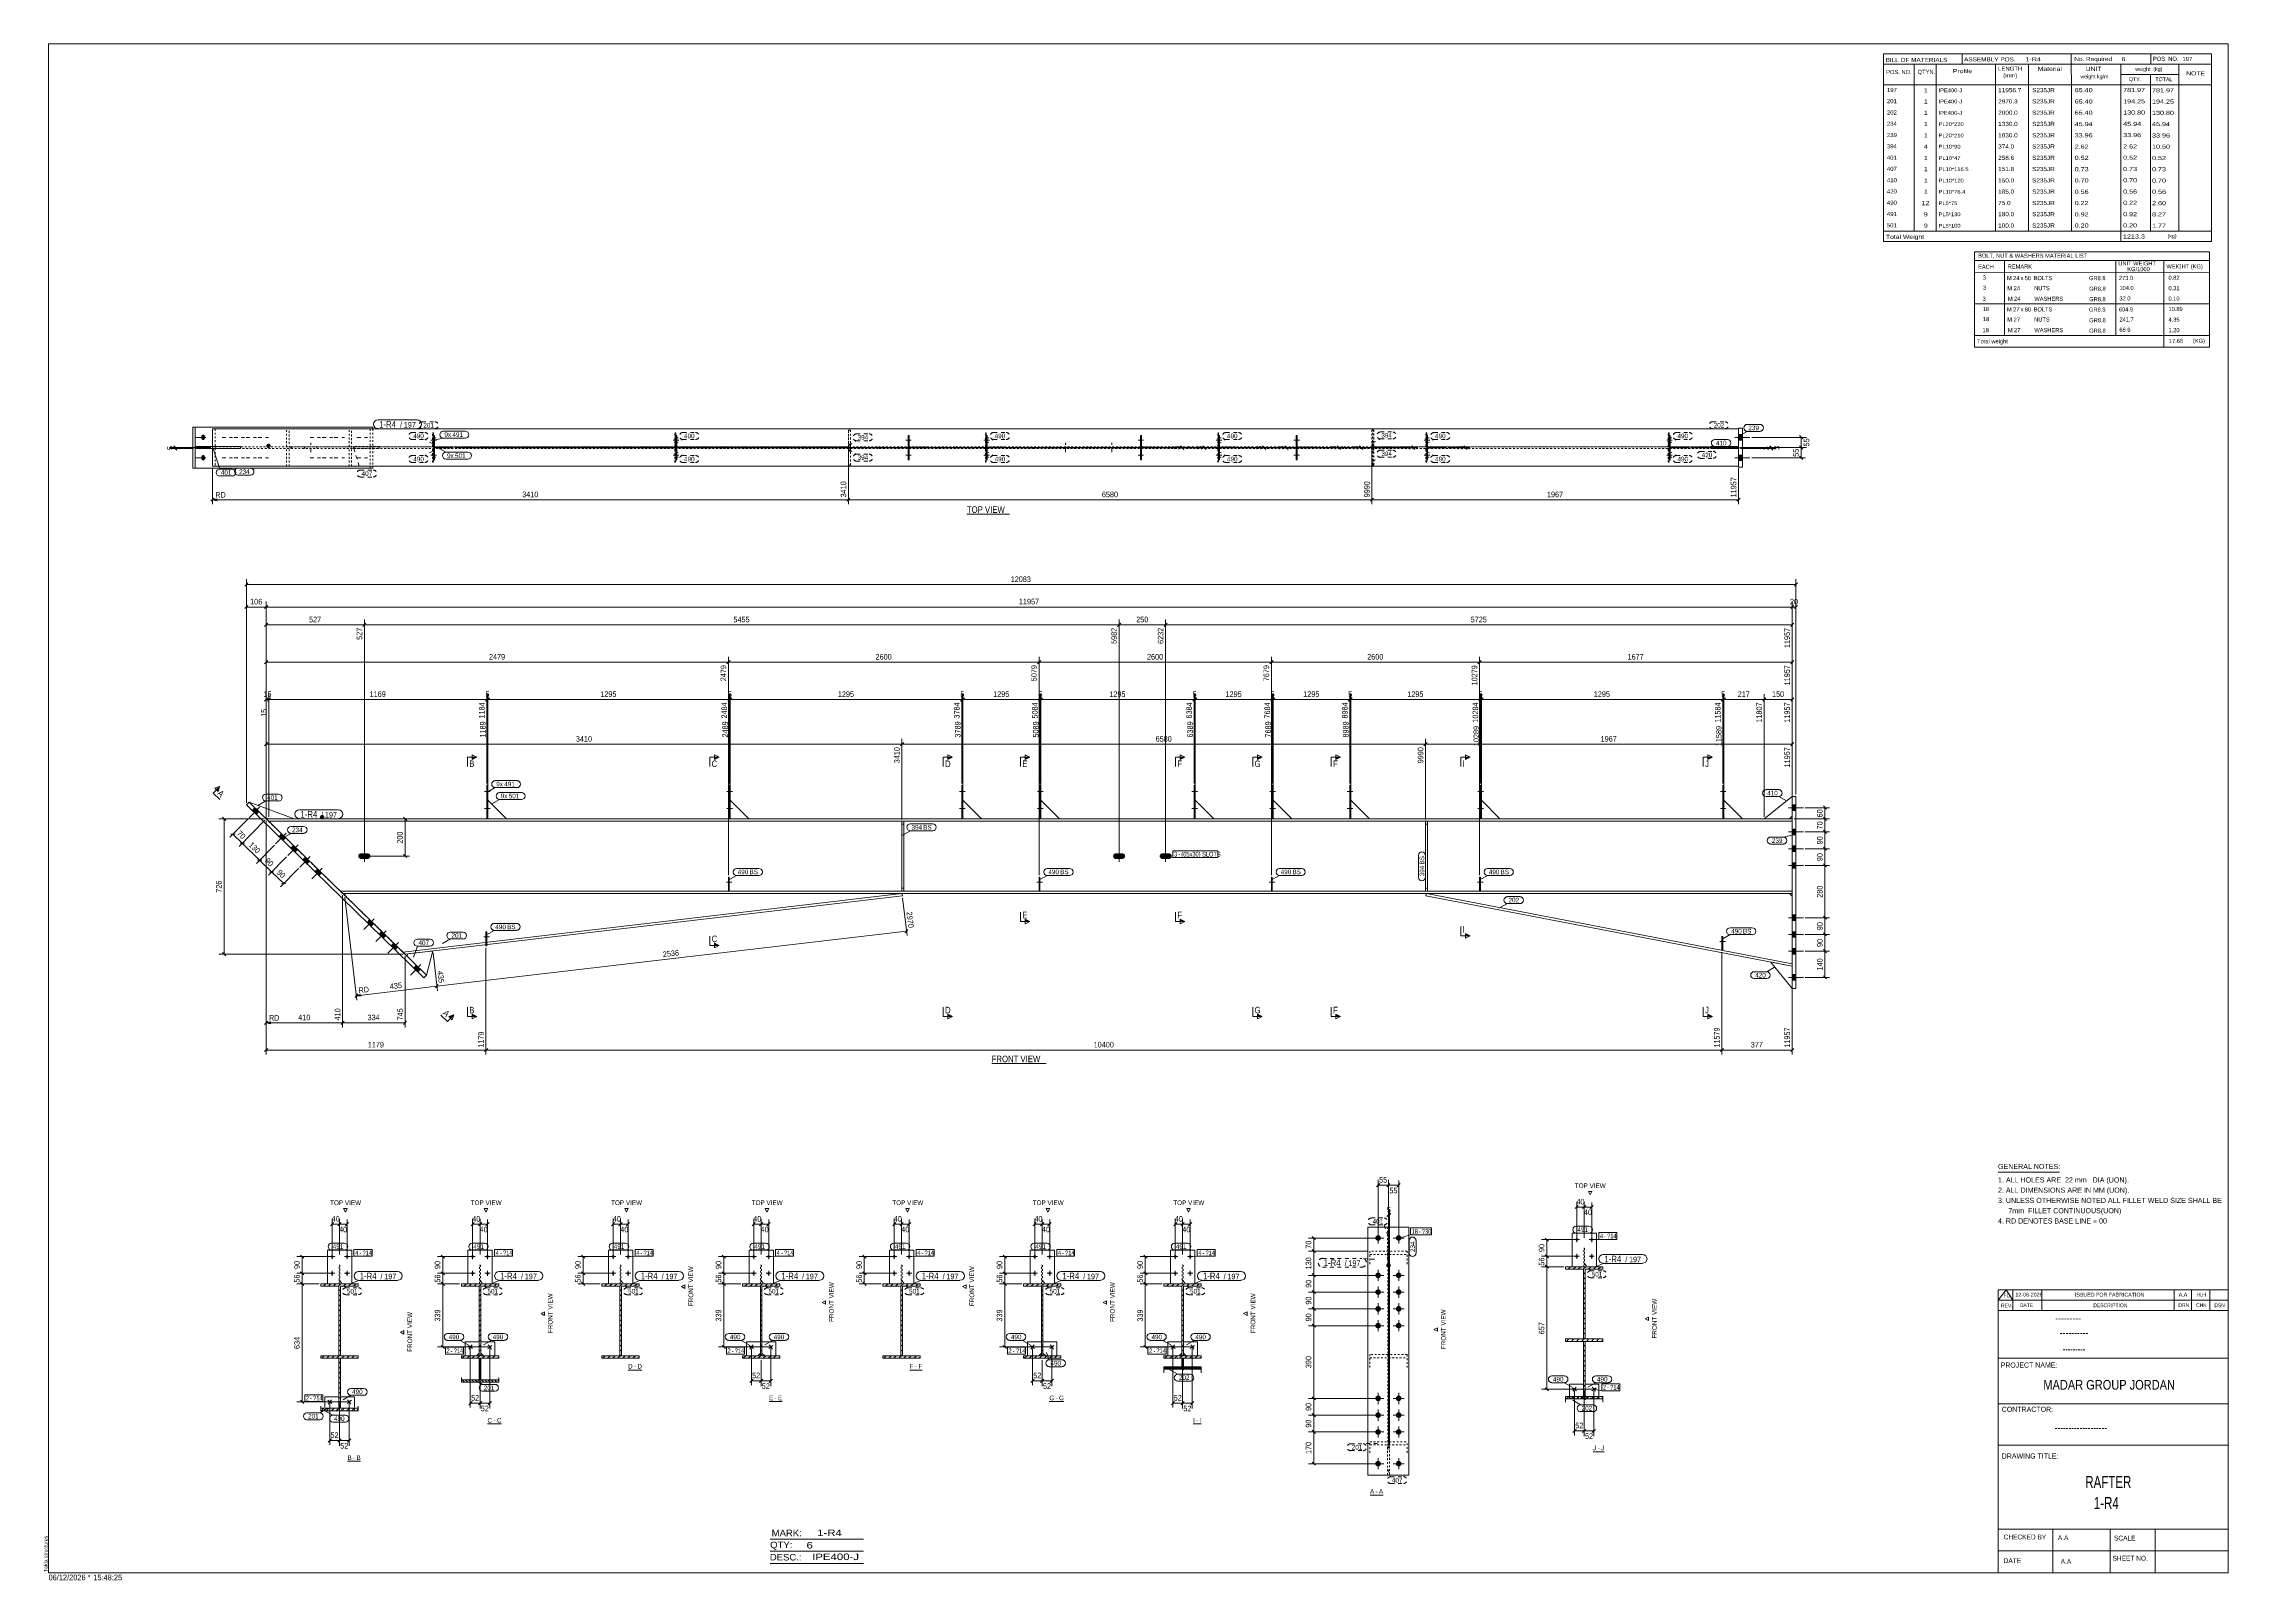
# Model space of a CAD drawing. Header units: millimetres. Extents: x 2 to 1174, y 1 to 825.
import ezdxf

# ---------------------------------------------------------------- set-up
doc = ezdxf.new("R2010")
doc.units = ezdxf.units.MM
for name, pattern in [('XKITLINE00', [0]), ('XKITLINE01', [4, 1, -1, 1, -1]), ('XKITLINE02', [4, 2, -2])]:
    doc.linetypes.add(name, pattern=pattern)
for name, color, linetype, lineweight in [('Bolt', 3, 'Continuous', 0), ('BoltMark', 7, 'Continuous', 0), ('Dimensions', 7, 'Continuous', 0), ('DrawingSheet', 5, 'Continuous', 0), ('OtherObjectType', 7, 'Continuous', 0), ('Part', 2, 'Continuous', 0), ('PartMark', 7, 'Continuous', 0), ('Section', 6, 'Continuous', 0)]:
    doc.layers.add(name, color=color, linetype=linetype, lineweight=lineweight)
doc.styles.add('@ARIAL_UNICODE_MS_BOLD', font='ARIAL.TTF')
doc.styles.add('ARIAL', font='ARIAL.TTF')
doc.styles.add('ARIAL_NARROW', font='ARIALN.TTF')
doc.styles.add('COMIC_SANS_MS_BOLD', font='COMICBD.TTF')
doc.styles.add('SWIS721_EX_BT', font='ARIAL.TTF')
doc.styles.add('SWISSE', font='ARIAL.TTF')

# ---------------------------------------------------------------- blocks, each defined once
blk = doc.blocks.new('*A1')
at = {"layer": 'Part', "color": 7, "linetype": 'XKITLINE00', "lineweight": 0}
for p, q in [((820, 167.8), (821.3, 169.1)), ((822.7, 167.8), (824, 169.1)), ((825.4, 167.8), (826.7, 169.1)), ((828.1, 167.8), (829.4, 169.1)), ((828.2, 165.2), (829, 166)), ((830.8, 167.8), (832.1, 169.1)), ((833.5, 167.8), (834.8, 169.1)), ((836.1, 167.8), (837.4, 169.1)), ((828.2, 162.5), (829, 163.3)), ((828.2, 159.8), (829, 160.6)), ((828.2, 157.1), (829, 157.9)), ((828.2, 154.5), (829, 155.3)), ((828.2, 151.8), (829, 152.6)), ((828.2, 149.1), (829, 149.9)), ((828.2, 146.4), (829, 147.2)), ((828.2, 143.7), (829, 144.5)), ((828.2, 141), (829, 141.8)), ((819, 129.1), (820.3, 130.4)), ((821.7, 129.1), (823, 130.4)), ((824.4, 129.1), (825.7, 130.4)), ((827.1, 129.1), (829, 131)), ((828.2, 138.3), (829, 139.1)), ((828.2, 135.6), (829, 136.4)), ((828.2, 132.9), (829, 133.7)), ((829.8, 129.1), (831.1, 130.4)), ((832.5, 129.1), (833.8, 130.4)), ((835.2, 129.1), (836.5, 130.4)), ((837.9, 129.1), (838.6, 129.8))]:
    blk.add_line(p, q, dxfattribs=at)
blk = doc.blocks.new('*A2')
at = {"layer": 'Part', "color": 7, "linetype": 'XKITLINE00', "lineweight": 0}
for p, q in [((828.2, 129.1), (828.2, 129.1)), ((828.2, 129.1), (828.2, 129.1)), ((829, 127.2), (828.2, 126.4)), ((829, 124.5), (828.2, 123.7)), ((829, 121.8), (828.2, 121)), ((829, 119.1), (828.2, 118.3)), ((829, 116.4), (828.2, 115.6)), ((829, 113.7), (828.2, 112.9)), ((829, 111), (828.2, 110.2)), ((829, 108.3), (828.2, 107.5)), ((829, 105.7), (828.2, 104.9)), ((820.3, 99.6), (819, 98.3)), ((823, 99.6), (821.7, 98.3)), ((825.7, 99.6), (824.4, 98.3)), ((829, 100.3), (827, 98.3)), ((829, 103), (828.2, 102.2)), ((831.1, 99.6), (829.7, 98.3)), ((833.8, 99.6), (832.4, 98.3)), ((836.5, 99.6), (835.1, 98.3)), ((838.6, 99.1), (837.8, 98.3))]:
    blk.add_line(p, q, dxfattribs=at)
blk = doc.blocks.new('*A3')
at = {"layer": 'Part', "color": 7, "linetype": 'XKITLINE00', "lineweight": 0}
for p, q in [((303.2, 158.7), (304.5, 160)), ((305.9, 158.7), (307.2, 160)), ((308.6, 158.7), (309.9, 160)), ((311.3, 158.7), (312.6, 160)), ((311.4, 156.1), (312.2, 156.9)), ((311.4, 153.4), (312.2, 154.2)), ((314, 158.7), (315.3, 160)), ((316.7, 158.7), (318, 160)), ((319.3, 158.7), (320.6, 160)), ((311.4, 150.7), (312.2, 151.5)), ((311.4, 148), (312.2, 148.8)), ((311.4, 145.3), (312.2, 146.1)), ((311.4, 142.6), (312.2, 143.4)), ((311.4, 139.9), (312.2, 140.7)), ((311.4, 137.3), (312.2, 138.1)), ((311.4, 134.6), (312.2, 135.4)), ((311.4, 131.9), (312.2, 132.7)), ((311.4, 129.2), (312.2, 130)), ((302.2, 120), (303.5, 121.3)), ((304.9, 120), (306.2, 121.3)), ((307.6, 120), (308.9, 121.3)), ((310.3, 120), (312.2, 121.9)), ((311.4, 126.5), (312.2, 127.3)), ((311.4, 123.8), (312.2, 124.6)), ((313, 120), (314.3, 121.3)), ((315.7, 120), (317, 121.3)), ((318.4, 120), (319.7, 121.3)), ((321.1, 120), (321.8, 120.7))]:
    blk.add_line(p, q, dxfattribs=at)
blk = doc.blocks.new('*A4')
at = {"layer": 'Part', "color": 7, "linetype": 'XKITLINE00', "lineweight": 0}
for p, q in [((453.9, 158.7), (455.2, 160)), ((456.6, 158.7), (457.9, 160)), ((459.3, 158.7), (460.6, 160)), ((462, 158.7), (463.3, 160)), ((462.1, 156.1), (462.9, 156.9)), ((462.1, 153.4), (462.9, 154.2)), ((464.7, 158.7), (466, 160)), ((467.4, 158.7), (468.7, 160)), ((470.1, 158.7), (471.4, 160)), ((462.1, 150.7), (462.9, 151.5)), ((462.1, 148), (462.9, 148.8)), ((462.1, 145.3), (462.9, 146.1)), ((462.1, 142.6), (462.9, 143.4)), ((462.1, 139.9), (462.9, 140.7)), ((462.1, 137.3), (462.9, 138.1)), ((462.1, 134.6), (462.9, 135.4)), ((462.1, 131.9), (462.9, 132.7)), ((462.1, 129.2), (462.9, 130)), ((452.9, 120), (454.2, 121.3)), ((455.6, 120), (456.9, 121.3)), ((458.3, 120), (459.6, 121.3)), ((461, 120), (462.9, 121.9)), ((462.1, 126.5), (462.9, 127.3)), ((462.1, 123.8), (462.9, 124.6)), ((463.7, 120), (465, 121.3)), ((466.4, 120), (467.7, 121.3)), ((469.1, 120), (470.4, 121.3)), ((471.8, 120), (472.5, 120.7))]:
    blk.add_line(p, q, dxfattribs=at)
blk = doc.blocks.new('*A5')
at = {"layer": 'Part', "color": 7, "linetype": 'XKITLINE00', "lineweight": 0}
for p, q in [((529.3, 158.7), (530.6, 160)), ((532, 158.7), (533.3, 160)), ((534.7, 158.7), (536, 160)), ((537.4, 158.7), (538.7, 160)), ((537.5, 156.1), (538.3, 156.9)), ((537.5, 153.4), (538.3, 154.2)), ((540.1, 158.7), (541.4, 160)), ((542.7, 158.7), (544, 160)), ((545.4, 158.7), (546.7, 160)), ((537.5, 150.7), (538.3, 151.5)), ((537.5, 148), (538.3, 148.8)), ((537.5, 145.3), (538.3, 146.1)), ((537.5, 142.6), (538.3, 143.4)), ((537.5, 139.9), (538.3, 140.7)), ((537.5, 137.3), (538.3, 138.1)), ((537.5, 134.6), (538.3, 135.4)), ((537.5, 131.9), (538.3, 132.7)), ((537.5, 129.2), (538.3, 130)), ((528.3, 120), (529.6, 121.3)), ((531, 120), (532.3, 121.3)), ((533.7, 120), (535, 121.3)), ((536.4, 120), (538.3, 121.9)), ((537.5, 126.5), (538.3, 127.3)), ((537.5, 123.8), (538.3, 124.6)), ((539.1, 120), (540.4, 121.3)), ((541.8, 120), (543.1, 121.3)), ((544.5, 120), (545.8, 121.3)), ((547.2, 120), (547.9, 120.7))]:
    blk.add_line(p, q, dxfattribs=at)
blk = doc.blocks.new('*A6')
at = {"layer": 'Part', "color": 7, "linetype": 'XKITLINE00', "lineweight": 0}
for p, q in [((604.6, 158.7), (605.9, 160)), ((607.3, 158.7), (608.6, 160)), ((610, 158.7), (611.3, 160)), ((612.7, 158.7), (614, 160)), ((612.8, 156.1), (613.6, 156.9)), ((612.8, 153.4), (613.6, 154.2)), ((615.4, 158.7), (616.7, 160)), ((618.1, 158.7), (619.4, 160)), ((620.8, 158.7), (622.1, 160)), ((612.8, 150.7), (613.6, 151.5)), ((612.8, 148), (613.6, 148.8)), ((612.8, 145.3), (613.6, 146.1)), ((612.8, 142.6), (613.6, 143.4)), ((612.8, 139.9), (613.6, 140.7)), ((612.8, 137.3), (613.6, 138.1)), ((612.8, 134.6), (613.6, 135.4)), ((612.8, 131.9), (613.6, 132.7)), ((612.8, 129.2), (613.6, 130)), ((603.7, 120), (605, 121.3)), ((606.4, 120), (607.7, 121.3)), ((609, 120), (610.3, 121.3)), ((611.7, 120), (613.6, 121.9)), ((612.8, 126.5), (613.6, 127.3)), ((612.8, 123.8), (613.6, 124.6)), ((614.4, 120), (615.7, 121.3)), ((617.1, 120), (618.4, 121.3)), ((619.8, 120), (621.1, 121.3)), ((622.5, 120), (623.2, 120.7))]:
    blk.add_line(p, q, dxfattribs=at)
blk = doc.blocks.new('*A7')
at = {"layer": 'Part', "color": 7, "linetype": 'XKITLINE00', "lineweight": 0}
for p, q in [((613.6, 119.2), (612.8, 120)), ((612.8, 120), (612.8, 120)), ((613.6, 118.4), (612.8, 119.2)), ((613.6, 117.6), (612.8, 118.4)), ((613.6, 116.8), (612.8, 117.6)), ((603.8, 114.2), (603.2, 114.7)), ((604.6, 114.2), (603.3, 115.5)), ((605.4, 114.2), (604, 115.5)), ((606.1, 114.2), (604.8, 115.5)), ((606.9, 114.2), (605.6, 115.5)), ((607.4, 114.5), (606.4, 115.5)), ((607.8, 114.9), (607.2, 115.5)), ((607.7, 114.2), (607.4, 114.5)), ((608.5, 114.2), (607.8, 114.9)), ((608.2, 115.3), (607.9, 115.5)), ((609.3, 114.2), (608.2, 115.3)), ((610, 114.2), (608.7, 115.5)), ((610.8, 114.2), (609.5, 115.5)), ((611.6, 114.2), (610.3, 115.5)), ((612.4, 114.2), (611.1, 115.5)), ((613.2, 114.2), (611.9, 115.5)), ((614, 114.2), (612.6, 115.5)), ((613.6, 116.1), (612.8, 116.9)), ((614.7, 114.2), (612.8, 116.1)), ((615.5, 114.2), (614.2, 115.5)), ((616.3, 114.2), (615, 115.5)), ((617.1, 114.2), (615.8, 115.5)), ((617.9, 114.2), (616.6, 115.5)), ((618.7, 114.2), (617.3, 115.5)), ((619.4, 114.2), (618.1, 115.5)), ((620.2, 114.2), (618.9, 115.5)), ((621, 114.2), (619.7, 115.5)), ((621.8, 114.2), (620.5, 115.5)), ((622.6, 114.2), (621.3, 115.5)), ((623.2, 114.3), (622, 115.5)), ((623.2, 115.1), (622.8, 115.5))]:
    blk.add_line(p, q, dxfattribs=at)
blk = doc.blocks.new('*A8')
at = {"layer": 'Part', "color": 7, "linetype": 'XKITLINE00', "lineweight": 0}
for p, q in [((152.4, 158.7), (153.7, 160)), ((155.1, 158.7), (156.4, 160)), ((157.8, 158.7), (159.1, 160)), ((160.5, 158.7), (161.8, 160)), ((160.7, 156.1), (161.5, 156.9)), ((160.7, 153.4), (161.5, 154.2)), ((163.2, 158.7), (164.5, 160)), ((165.9, 158.7), (167.2, 160)), ((168.6, 158.7), (169.9, 160)), ((160.7, 150.7), (161.5, 151.5)), ((160.7, 148), (161.5, 148.8)), ((160.7, 145.3), (161.5, 146.1)), ((160.7, 142.6), (161.5, 143.4)), ((160.7, 139.9), (161.5, 140.7)), ((160.7, 137.3), (161.5, 138.1)), ((160.7, 134.6), (161.5, 135.4)), ((160.7, 131.9), (161.5, 132.7)), ((160.7, 129.2), (161.5, 130)), ((151.5, 120), (152.8, 121.3)), ((154.2, 120), (155.5, 121.3)), ((156.9, 120), (158.2, 121.3)), ((159.5, 120), (161.5, 121.9)), ((160.7, 126.5), (161.5, 127.3)), ((160.7, 123.8), (161.5, 124.6)), ((162.2, 120), (163.5, 121.3)), ((164.9, 120), (166.2, 121.3)), ((167.6, 120), (168.9, 121.3)), ((170.3, 120), (171.1, 120.7))]:
    blk.add_line(p, q, dxfattribs=at)
blk = doc.blocks.new('*A9')
at = {"layer": 'Part', "color": 7, "linetype": 'XKITLINE00', "lineweight": 0}
for p, q in [((160.7, 120), (160.7, 120)), ((160.7, 120), (160.7, 120)), ((160.7, 117.3), (161.5, 118.1)), ((160.7, 114.6), (161.5, 115.4)), ((160.7, 111.9), (161.5, 112.7)), ((160.7, 109.2), (161.5, 110)), ((160.7, 106.5), (161.5, 107.3)), ((159.5, 91.9), (161.5, 93.8)), ((160.7, 103.8), (161.5, 104.6)), ((160.7, 101.1), (161.5, 101.9)), ((160.7, 98.4), (161.5, 99.2)), ((160.7, 95.7), (161.5, 96.5)), ((151.4, 91.9), (152.7, 93.2)), ((154.1, 91.9), (155.4, 93.2)), ((156.8, 91.9), (158.1, 93.2)), ((162.2, 91.9), (163.5, 93.2)), ((164.9, 91.9), (166.2, 93.2)), ((167.6, 91.9), (168.9, 93.2)), ((170.3, 91.9), (171.1, 92.7))]:
    blk.add_line(p, q, dxfattribs=at)
blk = doc.blocks.new('*A10')
at = {"layer": 'Part', "color": 7, "linetype": 'XKITLINE00', "lineweight": 0}
for p, q in [((378.5, 158.7), (379.8, 160)), ((381.2, 158.7), (382.5, 160)), ((383.9, 158.7), (385.2, 160)), ((386.6, 158.7), (387.9, 160)), ((386.8, 156.1), (387.6, 156.9)), ((386.8, 153.4), (387.6, 154.2)), ((389.3, 158.7), (390.6, 160)), ((392, 158.7), (393.3, 160)), ((394.7, 158.7), (396, 160)), ((386.8, 150.7), (387.6, 151.5)), ((386.8, 148), (387.6, 148.8)), ((386.8, 145.3), (387.6, 146.1)), ((386.8, 142.6), (387.6, 143.4)), ((386.8, 139.9), (387.6, 140.7)), ((386.8, 137.3), (387.6, 138.1)), ((386.8, 134.6), (387.6, 135.4)), ((386.8, 131.9), (387.6, 132.7)), ((386.8, 129.2), (387.6, 130)), ((377.6, 120), (378.9, 121.3)), ((380.3, 120), (381.6, 121.3)), ((383, 120), (384.3, 121.3)), ((385.6, 120), (387.6, 121.9)), ((386.8, 126.5), (387.6, 127.3)), ((386.8, 123.8), (387.6, 124.6)), ((388.3, 120), (389.6, 121.3)), ((391, 120), (392.3, 121.3)), ((393.7, 120), (395, 121.3)), ((396.4, 120), (397.2, 120.7))]:
    blk.add_line(p, q, dxfattribs=at)
blk = doc.blocks.new('*A11')
at = {"layer": 'Part', "color": 7, "linetype": 'XKITLINE00', "lineweight": 0}
for p, q in [((227.8, 158.7), (229.1, 160)), ((230.5, 158.7), (231.8, 160)), ((233.2, 158.7), (234.5, 160)), ((235.9, 158.7), (237.2, 160)), ((236, 156.1), (236.8, 156.9)), ((236, 153.4), (236.8, 154.2)), ((238.6, 158.7), (239.9, 160)), ((241.3, 158.7), (242.6, 160)), ((244, 158.7), (245.3, 160)), ((236, 150.7), (236.8, 151.5)), ((236, 148), (236.8, 148.8)), ((236, 145.3), (236.8, 146.1)), ((236, 142.6), (236.8, 143.4)), ((236, 139.9), (236.8, 140.7)), ((236, 137.3), (236.8, 138.1)), ((236, 134.6), (236.8, 135.4)), ((236, 131.9), (236.8, 132.7)), ((236, 129.2), (236.8, 130)), ((226.8, 120), (228.1, 121.3)), ((229.5, 120), (230.8, 121.3)), ((232.2, 120), (233.5, 121.3)), ((234.9, 120), (236.8, 121.9)), ((236, 126.5), (236.8, 127.3)), ((236, 123.8), (236.8, 124.6)), ((237.6, 120), (238.9, 121.3)), ((240.3, 120), (241.6, 121.3)), ((243, 120), (244.3, 121.3)), ((245.7, 120), (246.4, 120.7))]:
    blk.add_line(p, q, dxfattribs=at)
blk = doc.blocks.new('*A12')
at = {"layer": 'Part', "color": 7, "linetype": 'XKITLINE00', "lineweight": 0}
for p, q in [((236.8, 119.2), (236, 120)), ((236, 120), (236, 120)), ((236.8, 117.5), (236, 118.3)), ((228.1, 107.2), (226.8, 108.5)), ((229.8, 107.2), (228.5, 108.5)), ((231.6, 107.2), (230.3, 108.5)), ((233.3, 107.2), (232, 108.5)), ((235, 107.2), (233.7, 108.5)), ((236.8, 107.2), (235.4, 108.5)), ((236.8, 115.7), (236, 116.5)), ((236.8, 114), (236, 114.8)), ((236.8, 112.3), (236, 113.1)), ((236.8, 110.5), (236, 111.3)), ((236.8, 108.8), (236, 109.6)), ((238.5, 107.2), (237.2, 108.5)), ((240.2, 107.2), (238.9, 108.5)), ((241.9, 107.2), (240.6, 108.5)), ((243.7, 107.2), (242.4, 108.5)), ((245.4, 107.2), (244.1, 108.5)), ((246.4, 107.9), (245.8, 108.5))]:
    blk.add_line(p, q, dxfattribs=at)
blk = doc.blocks.new('*A13')
at = {"layer": 'Bolt'}
for points in [[(661.3, 424.6), (661.8, 424.6), (661.8, 423.2), (661.3, 423.2)], [(661.3, 424.6), (661.8, 424.6), (661.8, 423.2), (661.3, 423.2)], [(661.3, 415.6), (661.8, 415.6), (661.8, 414.2), (661.3, 414.2)], [(661.3, 415.6), (661.8, 415.6), (661.8, 414.2), (661.3, 414.2)]]:
    blk.add_hatch(color=3, dxfattribs=at).paths.add_polyline_path(points, flags=17)
at = {"layer": 'Bolt', "color": 3, "linetype": 'XKITLINE00', "lineweight": 0}
for p, q in [((663, 423.9), (660, 423.9)), ((663, 423.9), (660, 423.9)), ((661.8, 424.6), (661.3, 424.6)), ((661.8, 424.6), (661.3, 424.6)), ((661.8, 423.2), (661.3, 423.2)), ((661.8, 423.2), (661.3, 423.2)), ((663, 414.9), (660, 414.9)), ((663, 414.9), (660, 414.9)), ((661.8, 415.6), (661.3, 415.6)), ((661.8, 415.6), (661.3, 415.6)), ((661.8, 414.2), (661.3, 414.2)), ((661.8, 414.2), (661.3, 414.2))]:
    blk.add_line(p, q, dxfattribs=at)
blk = doc.blocks.new('*A14')
at = {"layer": 'Bolt'}
for points in [[(702.9, 424.6), (703.4, 424.6), (703.4, 423.2), (702.9, 423.2)], [(702.9, 424.6), (703.4, 424.6), (703.4, 423.2), (702.9, 423.2)], [(702.9, 415.6), (703.4, 415.6), (703.4, 414.2), (702.9, 414.2)], [(702.9, 415.6), (703.4, 415.6), (703.4, 414.2), (702.9, 414.2)]]:
    blk.add_hatch(color=3, dxfattribs=at).paths.add_polyline_path(points, flags=17)
at = {"layer": 'Bolt', "color": 3, "linetype": 'XKITLINE00', "lineweight": 0}
for p, q in [((704.5, 423.9), (701.5, 423.9)), ((704.5, 423.9), (701.5, 423.9)), ((703.4, 424.6), (702.9, 424.6)), ((703.4, 424.6), (702.9, 424.6)), ((703.4, 423.2), (702.9, 423.2)), ((703.4, 423.2), (702.9, 423.2)), ((704.5, 414.9), (701.5, 414.9)), ((704.5, 414.9), (701.5, 414.9)), ((703.4, 415.6), (702.9, 415.6)), ((703.4, 415.6), (702.9, 415.6)), ((703.4, 414.2), (702.9, 414.2)), ((703.4, 414.2), (702.9, 414.2))]:
    blk.add_line(p, q, dxfattribs=at)
blk = doc.blocks.new('*A15')
at = {"layer": 'Bolt'}
for points in [[(772.9, 424.6), (773.4, 424.6), (773.4, 423.2), (772.9, 423.2)], [(772.9, 424.6), (773.4, 424.6), (773.4, 423.2), (772.9, 423.2)], [(772.9, 415.6), (773.4, 415.6), (773.4, 414.2), (772.9, 414.2)], [(772.9, 415.6), (773.4, 415.6), (773.4, 414.2), (772.9, 414.2)]]:
    blk.add_hatch(color=3, dxfattribs=at).paths.add_polyline_path(points, flags=17)
at = {"layer": 'Bolt', "color": 3, "linetype": 'XKITLINE00', "lineweight": 0}
for p, q in [((774.6, 423.9), (771.6, 423.9)), ((774.6, 423.9), (771.6, 423.9)), ((773.4, 424.6), (772.9, 424.6)), ((773.4, 424.6), (772.9, 424.6)), ((773.4, 423.2), (772.9, 423.2)), ((773.4, 423.2), (772.9, 423.2)), ((774.6, 414.9), (771.6, 414.9)), ((774.6, 414.9), (771.6, 414.9)), ((773.4, 415.6), (772.9, 415.6)), ((773.4, 415.6), (772.9, 415.6)), ((773.4, 414.2), (772.9, 414.2)), ((773.4, 414.2), (772.9, 414.2))]:
    blk.add_line(p, q, dxfattribs=at)
blk = doc.blocks.new('*A16')
at = {"layer": 'Bolt'}
for points in [[(902.9, 424.6), (903.4, 424.6), (903.4, 423.2), (902.9, 423.2)], [(902.9, 424.6), (903.4, 424.6), (903.4, 423.2), (902.9, 423.2)], [(902.9, 415.6), (903.4, 415.6), (903.4, 414.2), (902.9, 414.2)], [(902.9, 415.6), (903.4, 415.6), (903.4, 414.2), (902.9, 414.2)]]:
    blk.add_hatch(color=3, dxfattribs=at).paths.add_polyline_path(points, flags=17)
at = {"layer": 'Bolt', "color": 3, "linetype": 'XKITLINE00', "lineweight": 0}
for p, q in [((904.6, 423.9), (901.6, 423.9)), ((904.6, 423.9), (901.6, 423.9)), ((903.4, 424.6), (902.9, 424.6)), ((903.4, 424.6), (902.9, 424.6)), ((903.4, 423.2), (902.9, 423.2)), ((903.4, 423.2), (902.9, 423.2)), ((904.6, 414.9), (901.6, 414.9)), ((904.6, 414.9), (901.6, 414.9)), ((903.4, 415.6), (902.9, 415.6)), ((903.4, 415.6), (902.9, 415.6)), ((903.4, 414.2), (902.9, 414.2)), ((903.4, 414.2), (902.9, 414.2))]:
    blk.add_line(p, q, dxfattribs=at)
blk = doc.blocks.new('*A17')
at = {"layer": 'Bolt'}
for points in [[(117.8, 413.2), (116.4, 411.7), (114.2, 413.8), (115.6, 415.2)], [(117.8, 413.2), (116.4, 411.7), (114.2, 413.8), (115.6, 415.2)], [(132.1, 399.2), (130.7, 397.8), (128.6, 399.9), (129.9, 401.3)], [(132.1, 399.2), (130.7, 397.8), (128.6, 399.9), (129.9, 401.3)], [(138.5, 392.9), (137.1, 391.5), (135, 393.6), (136.4, 395)], [(138.5, 392.9), (137.1, 391.5), (135, 393.6), (136.4, 395)], [(145, 386.6), (143.6, 385.2), (141.4, 387.3), (142.8, 388.7)], [(145, 386.6), (143.6, 385.2), (141.4, 387.3), (142.8, 388.7)], [(151.4, 380.3), (150, 378.9), (147.9, 381), (149.3, 382.4)], [(151.4, 380.3), (150, 378.9), (147.9, 381), (149.3, 382.4)], [(179.4, 353.1), (178, 351.7), (175.8, 353.8), (177.2, 355.2)], [(179.4, 353.1), (178, 351.7), (175.8, 353.8), (177.2, 355.2)], [(185.8, 346.8), (184.4, 345.4), (182.3, 347.5), (183.6, 348.9)], [(185.8, 346.8), (184.4, 345.4), (182.3, 347.5), (183.6, 348.9)], [(192.2, 340.6), (190.8, 339.1), (188.7, 341.2), (190.1, 342.6)], [(192.2, 340.6), (190.8, 339.1), (188.7, 341.2), (190.1, 342.6)], [(204.4, 328.7), (203, 327.3), (200.9, 329.3), (202.3, 330.8)], [(204.4, 328.7), (203, 327.3), (200.9, 329.3), (202.3, 330.8)]]:
    blk.add_hatch(color=3, dxfattribs=at).paths.add_polyline_path(points, flags=17)
at = {"layer": 'Bolt', "color": 3, "linetype": 'XKITLINE00', "lineweight": 0}
for p, q in [((112.5, 409.9), (118.1, 415.6)), ((112.5, 409.9), (118.1, 415.6)), ((114.2, 413.8), (115.6, 415.2)), ((114.2, 413.8), (115.6, 415.2)), ((116.4, 411.7), (117.8, 413.2)), ((116.4, 411.7), (117.8, 413.2)), ((126.8, 395.9), (132.4, 401.7)), ((126.8, 395.9), (132.4, 401.7)), ((128.6, 399.9), (129.9, 401.3)), ((128.6, 399.9), (129.9, 401.3)), ((130.7, 397.8), (132.1, 399.2)), ((130.7, 397.8), (132.1, 399.2)), ((133.3, 389.7), (138.9, 395.4)), ((133.3, 389.7), (138.9, 395.4)), ((135, 393.6), (136.4, 395)), ((135, 393.6), (136.4, 395)), ((137.1, 391.5), (138.5, 392.9)), ((137.1, 391.5), (138.5, 392.9)), ((139.7, 383.4), (145.3, 389.1)), ((139.7, 383.4), (145.3, 389.1)), ((141.4, 387.3), (142.8, 388.7)), ((141.4, 387.3), (142.8, 388.7)), ((143.6, 385.2), (145, 386.6)), ((143.6, 385.2), (145, 386.6)), ((146.2, 377.1), (151.7, 382.8)), ((146.2, 377.1), (151.7, 382.8)), ((147.9, 381), (149.3, 382.4)), ((147.9, 381), (149.3, 382.4)), ((150, 378.9), (151.4, 380.3)), ((150, 378.9), (151.4, 380.3)), ((174.1, 349.9), (179.7, 355.6)), ((174.1, 349.9), (179.7, 355.6)), ((175.8, 353.8), (177.2, 355.2)), ((175.8, 353.8), (177.2, 355.2)), ((178, 351.7), (179.4, 353.1)), ((178, 351.7), (179.4, 353.1)), ((180.5, 343.6), (186.1, 349.3)), ((180.5, 343.6), (186.1, 349.3)), ((182.3, 347.5), (183.6, 348.9)), ((182.3, 347.5), (183.6, 348.9)), ((184.4, 345.4), (185.8, 346.8)), ((184.4, 345.4), (185.8, 346.8)), ((187, 337.3), (192.6, 343)), ((187, 337.3), (192.6, 343)), ((188.7, 341.2), (190.1, 342.6)), ((188.7, 341.2), (190.1, 342.6)), ((190.8, 339.1), (192.2, 340.6)), ((190.8, 339.1), (192.2, 340.6)), ((199.2, 325.4), (204.7, 331.2)), ((199.2, 325.4), (204.7, 331.2)), ((200.9, 329.3), (202.3, 330.8)), ((200.9, 329.3), (202.3, 330.8)), ((203, 327.3), (204.4, 328.7)), ((203, 327.3), (204.4, 328.7))]:
    blk.add_line(p, q, dxfattribs=at)
blk = doc.blocks.new('*A18')
at = {"layer": 'Part'}
blk.add_hatch(color=2, dxfattribs=at).paths.add_polyline_path([(150.9, 410.7), (152.5, 410.7), (151.7, 409.3)], flags=17)
at = {"layer": 'Part', "color": 2, "linetype": 'XKITLINE00', "lineweight": 0}
for p, q in [((151.7, 409.3), (150.9, 410.7)), ((150.9, 410.7), (152.5, 410.7)), ((152.5, 410.7), (151.7, 409.3)), ((478.7, 409.3), (121.7, 409.3)), ((478.7, 408), (123, 408)), ((520.3, 409.3), (478.8, 409.3)), ((520.3, 408), (478.8, 408)), ((562.2, 409.3), (520.4, 409.3)), ((562.2, 408), (520.4, 408)), ((644.9, 409.3), (562.3, 409.3)), ((644.9, 408), (562.3, 408)), ((686.8, 409.3), (645, 409.3)), ((686.8, 408), (645, 408)), ((728.4, 409.3), (686.9, 409.3)), ((728.4, 408), (686.9, 408)), ((940.1, 409.3), (728.5, 409.3)), ((940.1, 408), (728.5, 408)), ((161.4, 370.6), (478.7, 370.6)), ((162.7, 369.3), (478.7, 369.3)), ((478.8, 370.6), (520.3, 370.6)), ((478.8, 369.3), (520.3, 369.3)), ((520.4, 370.6), (562.2, 370.6)), ((520.4, 369.3), (562.2, 369.3)), ((562.3, 370.6), (644.9, 370.6)), ((562.3, 369.3), (644.9, 369.3)), ((645, 370.6), (686.8, 370.6)), ((645, 369.3), (686.8, 369.3)), ((686.9, 370.6), (728.4, 370.6)), ((686.9, 369.3), (728.4, 369.3)), ((728.5, 370.6), (940.1, 370.6)), ((728.5, 369.3), (940.1, 369.3))]:
    blk.add_line(p, q, dxfattribs=at)
at = {"layer": 'Part', "color": 7, "linetype": 'XKITLINE01', "lineweight": 0}
for p, q in [((121.7, 409.3), (162.7, 369.3)), ((940.1, 369.3), (940.1, 409.3))]:
    blk.add_line(p, q, dxfattribs=at)
at = {"layer": 'Part', "color": 2, "linetype": 'XKITLINE00', "lineweight": 0}
blk.add_circle((151.7, 410.2), 1, dxfattribs=at)
blk = doc.blocks.new('*A19')
at = {"layer": 'Part', "color": 2, "linetype": 'XKITLINE00', "lineweight": 0}
for p, q in [((940.1, 421.3), (925.1, 409.3)), ((938.6, 409.3), (940.1, 410.8))]:
    blk.add_line(p, q, dxfattribs=at)
at = {"layer": 'Part', "color": 7, "linetype": 'XKITLINE01', "lineweight": 0}
for p, q in [((940.1, 410.8), (940.1, 421.3)), ((925.1, 409.3), (938.6, 409.3))]:
    blk.add_line(p, q, dxfattribs=at)
blk = doc.blocks.new('*A20')
at = {"layer": 'Part', "color": 2, "linetype": 'XKITLINE00', "lineweight": 0}
for p, q in [((940.1, 318.3), (940.1, 421.3)), ((940.1, 421.3), (942.1, 421.3)), ((942.1, 421.3), (942.1, 318.3)), ((942.1, 318.3), (940.1, 318.3))]:
    blk.add_line(p, q, dxfattribs=at)
blk = doc.blocks.new('*A21')
at = {"layer": 'Part', "color": 2, "linetype": 'XKITLINE00', "lineweight": 0}
blk.add_line((928.4, 332.6), (940.1, 318.3), dxfattribs=at)
at = {"layer": 'Part', "color": 7, "linetype": 'XKITLINE01', "lineweight": 0}
for p, q in [((940.1, 330.3), (928.4, 332.6)), ((940.1, 318.3), (940.1, 330.3))]:
    blk.add_line(p, q, dxfattribs=at)
blk = doc.blocks.new('*A22')
at = {"layer": 'Part', "color": 2, "linetype": 'XKITLINE00', "lineweight": 0}
for p, q in [((240.1, 348.7), (239.6, 348.7)), ((239.6, 343.1), (239.6, 348.7)), ((239.6, 341.2), (239.6, 341.8)), ((240.1, 341.2), (239.6, 341.2)), ((240.1, 343.2), (240.1, 348.7)), ((240.1, 341.2), (240.1, 341.9))]:
    blk.add_line(p, q, dxfattribs=at)
at = {"layer": 'Part', "color": 7, "linetype": 'XKITLINE01', "lineweight": 0}
for p, q in [((239.6, 341.8), (239.6, 343.1)), ((239.6, 342.7), (240.1, 342.7)), ((240.1, 341.9), (240.1, 343.2))]:
    blk.add_line(p, q, dxfattribs=at)
blk = doc.blocks.new('*A23')
at = {"layer": 'Part', "color": 7, "linetype": 'XKITLINE01', "lineweight": 0}
for p, q in [((239.6, 348.7), (239.6, 341.2)), ((240.1, 348.7), (239.6, 348.7)), ((239.6, 342.7), (240.1, 342.7)), ((239.6, 341.2), (240.1, 341.2)), ((240.1, 341.2), (240.1, 348.7))]:
    blk.add_line(p, q, dxfattribs=at)
blk = doc.blocks.new('*A24')
at = {"layer": 'Part', "color": 2, "linetype": 'XKITLINE00', "lineweight": 0}
for p, q in [((369.6, 370.6), (369.6, 378.1)), ((369.6, 378.1), (370.1, 378.1)), ((370.1, 378.1), (370.1, 370.6))]:
    blk.add_line(p, q, dxfattribs=at)
at = {"layer": 'Part', "color": 7, "linetype": 'XKITLINE01', "lineweight": 0}
for p, q in [((369.6, 372.1), (370.1, 372.1)), ((370.1, 370.6), (369.6, 370.6))]:
    blk.add_line(p, q, dxfattribs=at)
blk = doc.blocks.new('*A25')
at = {"layer": 'Part', "color": 7, "linetype": 'XKITLINE01', "lineweight": 0}
for p, q in [((369.6, 378.1), (369.6, 370.6)), ((370.1, 378.1), (369.6, 378.1)), ((370.1, 370.6), (370.1, 378.1)), ((369.6, 372.1), (370.1, 372.1)), ((369.6, 370.6), (370.1, 370.6))]:
    blk.add_line(p, q, dxfattribs=at)
blk = doc.blocks.new('*A26')
at = {"layer": 'Part', "color": 2, "linetype": 'XKITLINE00', "lineweight": 0}
for p, q in [((536.2, 370.6), (536.2, 378.1)), ((536.2, 378.1), (536.7, 378.1)), ((536.7, 378.1), (536.7, 370.6))]:
    blk.add_line(p, q, dxfattribs=at)
at = {"layer": 'Part', "color": 7, "linetype": 'XKITLINE01', "lineweight": 0}
for p, q in [((536.2, 372.1), (536.7, 372.1)), ((536.7, 370.6), (536.2, 370.6))]:
    blk.add_line(p, q, dxfattribs=at)
blk = doc.blocks.new('*A27')
at = {"layer": 'Part', "color": 7, "linetype": 'XKITLINE01', "lineweight": 0}
for p, q in [((536.2, 378.1), (536.2, 370.6)), ((536.7, 378.1), (536.2, 378.1)), ((536.7, 370.6), (536.7, 378.1)), ((536.2, 372.1), (536.7, 372.1)), ((536.2, 370.6), (536.7, 370.6))]:
    blk.add_line(p, q, dxfattribs=at)
blk = doc.blocks.new('*A28')
at = {"layer": 'Part', "color": 2, "linetype": 'XKITLINE00', "lineweight": 0}
for p, q in [((660.8, 370.6), (660.8, 378.1)), ((660.8, 378.1), (661.3, 378.1)), ((661.3, 378.1), (661.3, 370.6))]:
    blk.add_line(p, q, dxfattribs=at)
at = {"layer": 'Part', "color": 7, "linetype": 'XKITLINE01', "lineweight": 0}
for p, q in [((660.8, 372.1), (661.3, 372.1)), ((661.3, 370.6), (660.8, 370.6))]:
    blk.add_line(p, q, dxfattribs=at)
blk = doc.blocks.new('*A29')
at = {"layer": 'Part', "color": 7, "linetype": 'XKITLINE01', "lineweight": 0}
for p, q in [((660.8, 378.1), (660.8, 370.6)), ((661.3, 378.1), (660.8, 378.1)), ((661.3, 370.6), (661.3, 378.1)), ((660.8, 372.1), (661.3, 372.1)), ((660.8, 370.6), (661.3, 370.6))]:
    blk.add_line(p, q, dxfattribs=at)
blk = doc.blocks.new('*A30')
at = {"layer": 'Part', "color": 2, "linetype": 'XKITLINE00', "lineweight": 0}
for p, q in [((772.4, 370.6), (772.4, 378.1)), ((772.4, 378.1), (772.9, 378.1)), ((772.9, 378.1), (772.9, 370.6))]:
    blk.add_line(p, q, dxfattribs=at)
at = {"layer": 'Part', "color": 7, "linetype": 'XKITLINE01', "lineweight": 0}
for p, q in [((772.4, 372.1), (772.9, 372.1)), ((772.9, 370.6), (772.4, 370.6))]:
    blk.add_line(p, q, dxfattribs=at)
blk = doc.blocks.new('*A31')
at = {"layer": 'Part', "color": 7, "linetype": 'XKITLINE01', "lineweight": 0}
for p, q in [((772.4, 378.1), (772.4, 370.6)), ((772.9, 378.1), (772.4, 378.1)), ((772.9, 370.6), (772.9, 378.1)), ((772.4, 372.1), (772.9, 372.1)), ((772.4, 370.6), (772.9, 370.6))]:
    blk.add_line(p, q, dxfattribs=at)
blk = doc.blocks.new('*A32')
at = {"layer": 'Part', "color": 2, "linetype": 'XKITLINE00', "lineweight": 0}
for p, q in [((902.9, 346.3), (902.4, 346.3)), ((902.4, 346.3), (902.4, 338.9)), ((902.9, 346.3), (902.9, 338.8))]:
    blk.add_line(p, q, dxfattribs=at)
at = {"layer": 'Part', "color": 7, "linetype": 'XKITLINE01', "lineweight": 0}
for p, q in [((902.4, 340.3), (902.9, 340.3)), ((902.4, 338.8), (902.4, 338.9)), ((902.9, 338.8), (902.4, 338.8))]:
    blk.add_line(p, q, dxfattribs=at)
blk = doc.blocks.new('*A33')
at = {"layer": 'Part', "color": 7, "linetype": 'XKITLINE01', "lineweight": 0}
for p, q in [((902.4, 346.3), (902.4, 338.8)), ((902.9, 346.3), (902.4, 346.3)), ((902.4, 340.3), (902.9, 340.3)), ((902.9, 338.8), (902.9, 346.3)), ((902.4, 338.8), (902.9, 338.8))]:
    blk.add_line(p, q, dxfattribs=at)
blk = doc.blocks.new('*A34')
at = {"layer": 'Part', "color": 2, "linetype": 'XKITLINE00', "lineweight": 0}
blk.add_line((250.6, 409.3), (240.6, 419.3), dxfattribs=at)
at = {"layer": 'Part', "color": 7, "linetype": 'XKITLINE01', "lineweight": 0}
for p, q in [((240.6, 419.3), (240.6, 409.3)), ((240.6, 409.3), (250.6, 409.3))]:
    blk.add_line(p, q, dxfattribs=at)
blk = doc.blocks.new('*A35')
at = {"layer": 'Part', "color": 2, "linetype": 'XKITLINE00', "lineweight": 0}
for p, q in [((240.6, 427.3), (240.1, 427.3)), ((240.1, 427.3), (240.1, 409.3)), ((240.6, 409.3), (240.6, 427.3))]:
    blk.add_line(p, q, dxfattribs=at)
at = {"layer": 'Part', "color": 7, "linetype": 'XKITLINE01', "lineweight": 0}
blk.add_line((240.1, 409.3), (240.6, 409.3), dxfattribs=at)
blk = doc.blocks.new('*A36')
at = {"layer": 'Part', "color": 2, "linetype": 'XKITLINE00', "lineweight": 0}
blk.add_line((380.6, 409.3), (370.6, 419.3), dxfattribs=at)
at = {"layer": 'Part', "color": 7, "linetype": 'XKITLINE01', "lineweight": 0}
for p, q in [((370.6, 419.3), (370.6, 409.3)), ((370.6, 409.3), (380.6, 409.3))]:
    blk.add_line(p, q, dxfattribs=at)
blk = doc.blocks.new('*A37')
at = {"layer": 'Part', "color": 2, "linetype": 'XKITLINE00', "lineweight": 0}
for p, q in [((370.6, 427.3), (370.1, 427.3)), ((370.1, 427.3), (370.1, 409.3)), ((370.6, 409.3), (370.6, 427.3))]:
    blk.add_line(p, q, dxfattribs=at)
at = {"layer": 'Part', "color": 7, "linetype": 'XKITLINE01', "lineweight": 0}
blk.add_line((370.1, 409.3), (370.6, 409.3), dxfattribs=at)
blk = doc.blocks.new('*A38')
at = {"layer": 'Part', "color": 2, "linetype": 'XKITLINE00', "lineweight": 0}
blk.add_line((505.3, 409.3), (495.3, 419.3), dxfattribs=at)
at = {"layer": 'Part', "color": 7, "linetype": 'XKITLINE01', "lineweight": 0}
for p, q in [((495.3, 419.3), (495.3, 409.3)), ((495.3, 409.3), (505.3, 409.3))]:
    blk.add_line(p, q, dxfattribs=at)
blk = doc.blocks.new('*A39')
at = {"layer": 'Part', "color": 2, "linetype": 'XKITLINE00', "lineweight": 0}
for p, q in [((495.3, 427.3), (494.8, 427.3)), ((494.8, 427.3), (494.8, 409.3)), ((495.3, 409.3), (495.3, 427.3))]:
    blk.add_line(p, q, dxfattribs=at)
at = {"layer": 'Part', "color": 7, "linetype": 'XKITLINE01', "lineweight": 0}
blk.add_line((494.8, 409.3), (495.3, 409.3), dxfattribs=at)
blk = doc.blocks.new('*A40')
at = {"layer": 'Part', "color": 2, "linetype": 'XKITLINE00', "lineweight": 0}
blk.add_line((547.2, 409.3), (537.2, 419.3), dxfattribs=at)
at = {"layer": 'Part', "color": 7, "linetype": 'XKITLINE01', "lineweight": 0}
for p, q in [((537.2, 419.3), (537.2, 409.3)), ((537.2, 409.3), (547.2, 409.3))]:
    blk.add_line(p, q, dxfattribs=at)
blk = doc.blocks.new('*A41')
at = {"layer": 'Part', "color": 2, "linetype": 'XKITLINE00', "lineweight": 0}
for p, q in [((537.2, 427.3), (536.7, 427.3)), ((536.7, 427.3), (536.7, 409.3)), ((537.2, 409.3), (537.2, 427.3))]:
    blk.add_line(p, q, dxfattribs=at)
at = {"layer": 'Part', "color": 7, "linetype": 'XKITLINE01', "lineweight": 0}
blk.add_line((536.7, 409.3), (537.2, 409.3), dxfattribs=at)
blk = doc.blocks.new('*A42')
at = {"layer": 'Part', "color": 2, "linetype": 'XKITLINE00', "lineweight": 0}
blk.add_line((629.9, 409.3), (619.9, 419.3), dxfattribs=at)
at = {"layer": 'Part', "color": 7, "linetype": 'XKITLINE01', "lineweight": 0}
for p, q in [((619.9, 419.3), (619.9, 409.3)), ((619.9, 409.3), (629.9, 409.3))]:
    blk.add_line(p, q, dxfattribs=at)
blk = doc.blocks.new('*A43')
at = {"layer": 'Part', "color": 2, "linetype": 'XKITLINE00', "lineweight": 0}
for p, q in [((619.9, 427.3), (619.4, 427.3)), ((619.4, 427.3), (619.4, 409.3)), ((619.9, 409.3), (619.9, 427.3))]:
    blk.add_line(p, q, dxfattribs=at)
at = {"layer": 'Part', "color": 7, "linetype": 'XKITLINE01', "lineweight": 0}
blk.add_line((619.4, 409.3), (619.9, 409.3), dxfattribs=at)
blk = doc.blocks.new('*A44')
at = {"layer": 'Part', "color": 2, "linetype": 'XKITLINE00', "lineweight": 0}
blk.add_line((671.8, 409.3), (661.8, 419.3), dxfattribs=at)
at = {"layer": 'Part', "color": 7, "linetype": 'XKITLINE01', "lineweight": 0}
for p, q in [((661.8, 419.3), (661.8, 409.3)), ((661.8, 409.3), (671.8, 409.3))]:
    blk.add_line(p, q, dxfattribs=at)
blk = doc.blocks.new('*A45')
at = {"layer": 'Part', "color": 2, "linetype": 'XKITLINE00', "lineweight": 0}
for p, q in [((661.8, 427.3), (661.3, 427.3)), ((661.3, 427.3), (661.3, 409.3)), ((661.8, 409.3), (661.8, 427.3))]:
    blk.add_line(p, q, dxfattribs=at)
at = {"layer": 'Part', "color": 7, "linetype": 'XKITLINE01', "lineweight": 0}
blk.add_line((661.3, 409.3), (661.8, 409.3), dxfattribs=at)
blk = doc.blocks.new('*A46')
at = {"layer": 'Part', "color": 2, "linetype": 'XKITLINE00', "lineweight": 0}
blk.add_line((713.4, 409.3), (703.4, 419.3), dxfattribs=at)
at = {"layer": 'Part', "color": 7, "linetype": 'XKITLINE01', "lineweight": 0}
for p, q in [((703.4, 419.3), (703.4, 409.3)), ((703.4, 409.3), (713.4, 409.3))]:
    blk.add_line(p, q, dxfattribs=at)
blk = doc.blocks.new('*A47')
at = {"layer": 'Part', "color": 2, "linetype": 'XKITLINE00', "lineweight": 0}
for p, q in [((703.4, 427.3), (702.9, 427.3)), ((702.9, 427.3), (702.9, 409.3)), ((703.4, 409.3), (703.4, 427.3))]:
    blk.add_line(p, q, dxfattribs=at)
at = {"layer": 'Part', "color": 7, "linetype": 'XKITLINE01', "lineweight": 0}
blk.add_line((702.9, 409.3), (703.4, 409.3), dxfattribs=at)
blk = doc.blocks.new('*A48')
at = {"layer": 'Part', "color": 2, "linetype": 'XKITLINE00', "lineweight": 0}
blk.add_line((783.4, 409.3), (773.4, 419.3), dxfattribs=at)
at = {"layer": 'Part', "color": 7, "linetype": 'XKITLINE01', "lineweight": 0}
for p, q in [((773.4, 419.3), (773.4, 409.3)), ((773.4, 409.3), (783.4, 409.3))]:
    blk.add_line(p, q, dxfattribs=at)
blk = doc.blocks.new('*A49')
at = {"layer": 'Part', "color": 2, "linetype": 'XKITLINE00', "lineweight": 0}
for p, q in [((773.4, 427.3), (772.9, 427.3)), ((772.9, 427.3), (772.9, 409.3)), ((773.4, 409.3), (773.4, 427.3))]:
    blk.add_line(p, q, dxfattribs=at)
at = {"layer": 'Part', "color": 7, "linetype": 'XKITLINE01', "lineweight": 0}
blk.add_line((772.9, 409.3), (773.4, 409.3), dxfattribs=at)
blk = doc.blocks.new('*A50')
at = {"layer": 'Part', "color": 2, "linetype": 'XKITLINE00', "lineweight": 0}
blk.add_line((913.4, 409.3), (903.4, 419.3), dxfattribs=at)
at = {"layer": 'Part', "color": 7, "linetype": 'XKITLINE01', "lineweight": 0}
for p, q in [((903.4, 419.3), (903.4, 409.3)), ((903.4, 409.3), (913.4, 409.3))]:
    blk.add_line(p, q, dxfattribs=at)
blk = doc.blocks.new('*A51')
at = {"layer": 'Part', "color": 2, "linetype": 'XKITLINE00', "lineweight": 0}
for p, q in [((903.4, 427.3), (902.9, 427.3)), ((902.9, 427.3), (902.9, 409.3)), ((903.4, 409.3), (903.4, 427.3))]:
    blk.add_line(p, q, dxfattribs=at)
at = {"layer": 'Part', "color": 7, "linetype": 'XKITLINE01', "lineweight": 0}
blk.add_line((902.9, 409.3), (903.4, 409.3), dxfattribs=at)
blk = doc.blocks.new('*A52')
at = {"layer": 'Part', "color": 7, "linetype": 'XKITLINE01', "lineweight": 0}
for p, q in [((744.5, 408), (743.5, 408)), ((743.5, 408), (743.5, 370.6)), ((743.5, 406.5), (744.5, 406.5)), ((744.5, 370.6), (744.5, 408)), ((743.5, 372.1), (744.5, 372.1)), ((743.5, 370.6), (744.5, 370.6))]:
    blk.add_line(p, q, dxfattribs=at)
blk = doc.blocks.new('*A53')
at = {"layer": 'Part', "color": 2, "linetype": 'XKITLINE00', "lineweight": 0}
for p, q in [((743.5, 370.6), (743.5, 408)), ((744.5, 408), (744.5, 370.6))]:
    blk.add_line(p, q, dxfattribs=at)
at = {"layer": 'Part', "color": 7, "linetype": 'XKITLINE01', "lineweight": 0}
for p, q in [((744.5, 408), (743.5, 408)), ((743.5, 406.5), (744.5, 406.5)), ((744.5, 372.1), (743.5, 372.1)), ((744.5, 370.6), (743.5, 370.6))]:
    blk.add_line(p, q, dxfattribs=at)
blk = doc.blocks.new('*A54')
at = {"layer": 'Part', "color": 2, "linetype": 'XKITLINE00', "lineweight": 0}
for p, q in [((744, 369.3), (743.7, 368)), ((940.1, 330.3), (743.7, 368)), ((940.1, 331.6), (744, 369.3)), ((938.7, 369.3), (940.1, 367.9))]:
    blk.add_line(p, q, dxfattribs=at)
at = {"layer": 'Part', "color": 7, "linetype": 'XKITLINE01', "lineweight": 0}
for p, q in [((744, 369.3), (938.7, 369.3)), ((940.1, 330.3), (940.1, 367.9))]:
    blk.add_line(p, q, dxfattribs=at)
blk = doc.blocks.new('*A55')
at = {"layer": 'Part', "color": 2, "linetype": 'XKITLINE00', "lineweight": 0}
for p, q in [((197.2, 335.7), (197.6, 336.9)), ((211.1, 338.5), (207.7, 325.5))]:
    blk.add_line(p, q, dxfattribs=at)
at = {"layer": 'Part', "color": 7, "linetype": 'XKITLINE01', "lineweight": 0}
for p, q in [((207.7, 325.5), (197.2, 335.7)), ((197.6, 336.9), (211.1, 338.5))]:
    blk.add_line(p, q, dxfattribs=at)
blk = doc.blocks.new('*A56')
at = {"layer": 'Part', "color": 2, "linetype": 'XKITLINE00', "lineweight": 0}
for p, q in [((112.5, 418.3), (136.7, 409.3)), ((123.2, 409.3), (120.6, 410.4))]:
    blk.add_line(p, q, dxfattribs=at)
at = {"layer": 'Part', "color": 7, "linetype": 'XKITLINE01', "lineweight": 0}
for p, q in [((120.6, 410.4), (112.5, 418.3)), ((136.7, 409.3), (123.2, 409.3))]:
    blk.add_line(p, q, dxfattribs=at)
blk = doc.blocks.new('*A57')
at = {"layer": 'Part', "color": 2, "linetype": 'XKITLINE00', "lineweight": 0}
for p, q in [((112.5, 418.3), (111.1, 416.9)), ((111.1, 416.9), (206.3, 324)), ((112.5, 418.3), (207.7, 325.5)), ((206.3, 324), (207.7, 325.5))]:
    blk.add_line(p, q, dxfattribs=at)
blk = doc.blocks.new('*A58')
at = {"layer": 'Part', "color": 2, "linetype": 'XKITLINE00', "lineweight": 0}
for p, q in [((163.8, 368.3), (164.2, 369.3)), ((163.8, 368.3), (164.2, 369.3)), ((195, 337.9), (163.8, 368.3)), ((163.8, 368.3), (163.8, 368.3)), ((462.7, 369.3), (195, 337.9)), ((462.9, 368), (196.2, 336.7)), ((462.7, 369.3), (462.9, 368))]:
    blk.add_line(p, q, dxfattribs=at)
at = {"layer": 'Part', "color": 7, "linetype": 'XKITLINE01', "lineweight": 0}
for p, q in [((196.2, 336.7), (163.8, 368.3)), ((462.7, 369.3), (164.2, 369.3))]:
    blk.add_line(p, q, dxfattribs=at)
blk = doc.blocks.new('*A59')
at = {"layer": 'Part', "color": 7, "linetype": 'XKITLINE01', "lineweight": 0}
for p, q in [((462.7, 408), (462.7, 370.6)), ((462.7, 408), (463.7, 408)), ((462.7, 406.5), (463.7, 406.5)), ((463.7, 408), (463.7, 370.6)), ((463.7, 372.1), (462.7, 372.1)), ((463.7, 370.6), (462.7, 370.6))]:
    blk.add_line(p, q, dxfattribs=at)
blk = doc.blocks.new('*A60')
at = {"layer": 'Part', "color": 2, "linetype": 'XKITLINE00', "lineweight": 0}
for p, q in [((462.7, 370.6), (462.7, 408)), ((463.7, 408), (463.7, 370.6))]:
    blk.add_line(p, q, dxfattribs=at)
at = {"layer": 'Part', "color": 7, "linetype": 'XKITLINE01', "lineweight": 0}
for p, q in [((462.7, 408), (463.7, 408)), ((462.7, 406.5), (463.7, 406.5)), ((462.7, 372.1), (463.7, 372.1)), ((462.7, 370.6), (463.7, 370.6))]:
    blk.add_line(p, q, dxfattribs=at)
blk = doc.blocks.new('*A61')
at = {"layer": 'Bolt'}
for points in [[(171.1, 389.3), (171.2, 389.9), (171.5, 390.4), (172, 390.7), (172.6, 390.8), (176.1, 390.8), (176.7, 390.7), (177.2, 390.4), (177.5, 389.9), (177.6, 389.3), (177.5, 388.7), (177.2, 388.3), (176.7, 387.9), (176.1, 387.8), (172.6, 387.8), (172, 387.9), (171.5, 388.3), (171.2, 388.7)], [(575.9, 389.3), (576, 389.9), (576.3, 390.4), (576.8, 390.7), (577.4, 390.8), (580.9, 390.8), (581.4, 390.7), (581.9, 390.4), (582.3, 389.9), (582.4, 389.3), (582.3, 388.7), (581.9, 388.3), (581.4, 387.9), (580.9, 387.8), (577.4, 387.8), (576.8, 387.9), (576.3, 388.3), (576, 388.7)], [(600.9, 389.3), (601, 389.9), (601.3, 390.4), (601.8, 390.7), (602.4, 390.8), (605.9, 390.8), (606.4, 390.7), (606.9, 390.4), (607.3, 389.9), (607.4, 389.3), (607.3, 388.7), (606.9, 388.3), (606.4, 387.9), (605.9, 387.8), (602.4, 387.8), (601.8, 387.9), (601.3, 388.3), (601, 388.7)]]:
    blk.add_hatch(color=3, dxfattribs=at).paths.add_polyline_path(points, flags=17)
at = {"layer": 'Bolt', "color": 3, "linetype": 'XKITLINE00', "lineweight": 0}
for p, q in [((177.4, 389.3), (171.4, 389.3)), ((174.4, 392.3), (174.4, 386.3)), ((582.1, 389.3), (576.1, 389.3)), ((579.1, 392.3), (579.1, 386.3)), ((607.1, 389.3), (601.1, 389.3)), ((604.1, 392.3), (604.1, 386.3))]:
    blk.add_line(p, q, dxfattribs=at)
blk = doc.blocks.new('*A62')
at = {"layer": 'Bolt'}
for points in [[(942.1, 413.8), (940.1, 413.8), (940.1, 416.8), (942.1, 416.8)], [(942.1, 413.8), (940.1, 413.8), (940.1, 416.8), (942.1, 416.8)], [(942.1, 400.8), (940.1, 400.8), (940.1, 403.8), (942.1, 403.8)], [(942.1, 400.8), (940.1, 400.8), (940.1, 403.8), (942.1, 403.8)], [(942.1, 391.8), (940.1, 391.8), (940.1, 394.8), (942.1, 394.8)], [(942.1, 391.8), (940.1, 391.8), (940.1, 394.8), (942.1, 394.8)], [(942.1, 382.8), (940.1, 382.8), (940.1, 385.8), (942.1, 385.8)], [(942.1, 382.8), (940.1, 382.8), (940.1, 385.8), (942.1, 385.8)], [(942.1, 354.8), (940.1, 354.8), (940.1, 357.8), (942.1, 357.8)], [(942.1, 354.8), (940.1, 354.8), (940.1, 357.8), (942.1, 357.8)], [(942.1, 345.8), (940.1, 345.8), (940.1, 348.8), (942.1, 348.8)], [(942.1, 345.8), (940.1, 345.8), (940.1, 348.8), (942.1, 348.8)], [(942.1, 336.8), (940.1, 336.8), (940.1, 339.8), (942.1, 339.8)], [(942.1, 336.8), (940.1, 336.8), (940.1, 339.8), (942.1, 339.8)], [(942.1, 322.8), (940.1, 322.8), (940.1, 325.8), (942.1, 325.8)], [(942.1, 322.8), (940.1, 322.8), (940.1, 325.8), (942.1, 325.8)]]:
    blk.add_hatch(color=3, dxfattribs=at).paths.add_polyline_path(points, flags=17)
at = {"layer": 'Bolt', "color": 3, "linetype": 'XKITLINE00', "lineweight": 0}
for p, q in [((938.1, 415.3), (946.1, 415.3)), ((938.1, 415.3), (946.1, 415.3)), ((940.1, 416.8), (942.1, 416.8)), ((940.1, 416.8), (942.1, 416.8)), ((940.1, 413.8), (942.1, 413.8)), ((940.1, 413.8), (942.1, 413.8)), ((938.1, 402.3), (946.1, 402.3)), ((938.1, 402.3), (946.1, 402.3)), ((940.1, 403.8), (942.1, 403.8)), ((940.1, 403.8), (942.1, 403.8)), ((940.1, 400.8), (942.1, 400.8)), ((940.1, 400.8), (942.1, 400.8)), ((938.1, 393.3), (946.1, 393.3)), ((938.1, 393.3), (946.1, 393.3)), ((940.1, 394.8), (942.1, 394.8)), ((940.1, 394.8), (942.1, 394.8)), ((940.1, 391.8), (942.1, 391.8)), ((940.1, 391.8), (942.1, 391.8)), ((938.1, 384.3), (946.1, 384.3)), ((938.1, 384.3), (946.1, 384.3)), ((940.1, 385.8), (942.1, 385.8)), ((940.1, 385.8), (942.1, 385.8)), ((940.1, 382.8), (942.1, 382.8)), ((940.1, 382.8), (942.1, 382.8)), ((938.1, 356.3), (946.1, 356.3)), ((938.1, 356.3), (946.1, 356.3)), ((940.1, 357.8), (942.1, 357.8)), ((940.1, 357.8), (942.1, 357.8)), ((940.1, 354.8), (942.1, 354.8)), ((940.1, 354.8), (942.1, 354.8)), ((938.1, 347.3), (946.1, 347.3)), ((938.1, 347.3), (946.1, 347.3)), ((940.1, 348.8), (942.1, 348.8)), ((940.1, 348.8), (942.1, 348.8)), ((940.1, 345.8), (942.1, 345.8)), ((940.1, 345.8), (942.1, 345.8)), ((940.1, 339.8), (942.1, 339.8)), ((940.1, 339.8), (942.1, 339.8)), ((938.1, 338.3), (946.1, 338.3)), ((938.1, 338.3), (946.1, 338.3)), ((940.1, 336.8), (942.1, 336.8)), ((940.1, 336.8), (942.1, 336.8)), ((938.1, 324.3), (946.1, 324.3)), ((938.1, 324.3), (946.1, 324.3)), ((940.1, 325.8), (942.1, 325.8)), ((940.1, 325.8), (942.1, 325.8)), ((940.1, 322.8), (942.1, 322.8)), ((940.1, 322.8), (942.1, 322.8))]:
    blk.add_line(p, q, dxfattribs=at)
blk = doc.blocks.new('*A63')
at = {"layer": 'Bolt'}
blk.add_hatch(color=3, dxfattribs=at).paths.add_polyline_path([(240.1, 345), (239.6, 345), (239.6, 346.9), (240.1, 346.9)], flags=17)
at = {"layer": 'Bolt', "color": 3, "linetype": 'XKITLINE00', "lineweight": 0}
for p, q in [((241.5, 346), (238.5, 346)), ((240.1, 346.9), (239.6, 346.9)), ((240.1, 345), (239.6, 345))]:
    blk.add_line(p, q, dxfattribs=at)
blk = doc.blocks.new('*A64')
at = {"layer": 'Bolt', "color": 3, "linetype": 'XKITLINE02', "lineweight": 0}
for p, q in [((241.5, 346), (238.5, 346)), ((240.1, 346.9), (239.6, 346.9)), ((240.1, 345), (239.6, 345))]:
    blk.add_line(p, q, dxfattribs=at)
blk = doc.blocks.new('*A65')
at = {"layer": 'Bolt'}
blk.add_hatch(color=3, dxfattribs=at).paths.add_polyline_path([(370.1, 374.4), (369.6, 374.4), (369.6, 376.4), (370.1, 376.4)], flags=17)
at = {"layer": 'Bolt', "color": 3, "linetype": 'XKITLINE00', "lineweight": 0}
for p, q in [((371.5, 375.4), (368.5, 375.4)), ((370.1, 376.4), (369.6, 376.4)), ((370.1, 374.4), (369.6, 374.4))]:
    blk.add_line(p, q, dxfattribs=at)
blk = doc.blocks.new('*A66')
at = {"layer": 'Bolt', "color": 3, "linetype": 'XKITLINE02', "lineweight": 0}
for p, q in [((371.5, 375.4), (368.5, 375.4)), ((370.1, 376.4), (369.6, 376.4)), ((370.1, 374.4), (369.6, 374.4))]:
    blk.add_line(p, q, dxfattribs=at)
blk = doc.blocks.new('*A67')
at = {"layer": 'Bolt'}
blk.add_hatch(color=3, dxfattribs=at).paths.add_polyline_path([(536.7, 374.4), (536.2, 374.4), (536.2, 376.4), (536.7, 376.4)], flags=17)
at = {"layer": 'Bolt', "color": 3, "linetype": 'XKITLINE00', "lineweight": 0}
for p, q in [((538.1, 375.4), (535.1, 375.4)), ((536.7, 376.4), (536.2, 376.4)), ((536.7, 374.4), (536.2, 374.4))]:
    blk.add_line(p, q, dxfattribs=at)
blk = doc.blocks.new('*A68')
at = {"layer": 'Bolt', "color": 3, "linetype": 'XKITLINE02', "lineweight": 0}
for p, q in [((538.1, 375.4), (535.1, 375.4)), ((536.7, 376.4), (536.2, 376.4)), ((536.7, 374.4), (536.2, 374.4))]:
    blk.add_line(p, q, dxfattribs=at)
blk = doc.blocks.new('*A69')
at = {"layer": 'Bolt'}
blk.add_hatch(color=3, dxfattribs=at).paths.add_polyline_path([(661.3, 374.4), (660.8, 374.4), (660.8, 376.4), (661.3, 376.4)], flags=17)
at = {"layer": 'Bolt', "color": 3, "linetype": 'XKITLINE00', "lineweight": 0}
for p, q in [((662.7, 375.4), (659.7, 375.4)), ((661.3, 376.4), (660.8, 376.4)), ((661.3, 374.4), (660.8, 374.4))]:
    blk.add_line(p, q, dxfattribs=at)
blk = doc.blocks.new('*A70')
at = {"layer": 'Bolt', "color": 3, "linetype": 'XKITLINE02', "lineweight": 0}
for p, q in [((662.7, 375.4), (659.7, 375.4)), ((661.3, 376.4), (660.8, 376.4)), ((661.3, 374.4), (660.8, 374.4))]:
    blk.add_line(p, q, dxfattribs=at)
blk = doc.blocks.new('*A71')
at = {"layer": 'Bolt'}
blk.add_hatch(color=3, dxfattribs=at).paths.add_polyline_path([(772.9, 374.4), (772.4, 374.4), (772.4, 376.4), (772.9, 376.4)], flags=17)
at = {"layer": 'Bolt', "color": 3, "linetype": 'XKITLINE00', "lineweight": 0}
for p, q in [((774.3, 375.4), (771.3, 375.4)), ((772.9, 376.4), (772.4, 376.4)), ((772.9, 374.4), (772.4, 374.4))]:
    blk.add_line(p, q, dxfattribs=at)
blk = doc.blocks.new('*A72')
at = {"layer": 'Bolt', "color": 3, "linetype": 'XKITLINE02', "lineweight": 0}
for p, q in [((774.3, 375.4), (771.3, 375.4)), ((772.9, 376.4), (772.4, 376.4)), ((772.9, 374.4), (772.4, 374.4))]:
    blk.add_line(p, q, dxfattribs=at)
blk = doc.blocks.new('*A73')
at = {"layer": 'Bolt'}
blk.add_hatch(color=3, dxfattribs=at).paths.add_polyline_path([(902.9, 342.6), (902.4, 342.6), (902.4, 344.6), (902.9, 344.6)], flags=17)
at = {"layer": 'Bolt', "color": 3, "linetype": 'XKITLINE00', "lineweight": 0}
for p, q in [((904.3, 343.6), (901.3, 343.6)), ((902.9, 344.6), (902.4, 344.6)), ((902.9, 342.6), (902.4, 342.6))]:
    blk.add_line(p, q, dxfattribs=at)
blk = doc.blocks.new('*A74')
at = {"layer": 'Bolt', "color": 3, "linetype": 'XKITLINE02', "lineweight": 0}
for p, q in [((904.3, 343.6), (901.3, 343.6)), ((902.9, 344.6), (902.4, 344.6)), ((902.9, 342.6), (902.4, 342.6))]:
    blk.add_line(p, q, dxfattribs=at)
blk = doc.blocks.new('*A75')
at = {"layer": 'Bolt'}
for points in [[(240.1, 424.6), (240.6, 424.6), (240.6, 423.2), (240.1, 423.2)], [(240.1, 424.6), (240.6, 424.6), (240.6, 423.2), (240.1, 423.2)], [(240.1, 415.6), (240.6, 415.6), (240.6, 414.2), (240.1, 414.2)], [(240.1, 415.6), (240.6, 415.6), (240.6, 414.2), (240.1, 414.2)]]:
    blk.add_hatch(color=3, dxfattribs=at).paths.add_polyline_path(points, flags=17)
at = {"layer": 'Bolt', "color": 3, "linetype": 'XKITLINE00', "lineweight": 0}
for p, q in [((241.8, 423.9), (238.8, 423.9)), ((241.8, 423.9), (238.8, 423.9)), ((240.6, 424.6), (240.1, 424.6)), ((240.6, 424.6), (240.1, 424.6)), ((240.6, 423.2), (240.1, 423.2)), ((240.6, 423.2), (240.1, 423.2)), ((241.8, 414.9), (238.8, 414.9)), ((241.8, 414.9), (238.8, 414.9)), ((240.6, 415.6), (240.1, 415.6)), ((240.6, 415.6), (240.1, 415.6)), ((240.6, 414.2), (240.1, 414.2)), ((240.6, 414.2), (240.1, 414.2))]:
    blk.add_line(p, q, dxfattribs=at)
blk = doc.blocks.new('*A76')
at = {"layer": 'Bolt'}
for points in [[(370.1, 424.6), (370.6, 424.6), (370.6, 423.2), (370.1, 423.2)], [(370.1, 424.6), (370.6, 424.6), (370.6, 423.2), (370.1, 423.2)], [(370.1, 415.6), (370.6, 415.6), (370.6, 414.2), (370.1, 414.2)], [(370.1, 415.6), (370.6, 415.6), (370.6, 414.2), (370.1, 414.2)]]:
    blk.add_hatch(color=3, dxfattribs=at).paths.add_polyline_path(points, flags=17)
at = {"layer": 'Bolt', "color": 3, "linetype": 'XKITLINE00', "lineweight": 0}
for p, q in [((371.8, 423.9), (368.8, 423.9)), ((371.8, 423.9), (368.8, 423.9)), ((370.6, 424.6), (370.1, 424.6)), ((370.6, 424.6), (370.1, 424.6)), ((370.6, 423.2), (370.1, 423.2)), ((370.6, 423.2), (370.1, 423.2)), ((371.8, 414.9), (368.8, 414.9)), ((371.8, 414.9), (368.8, 414.9)), ((370.6, 415.6), (370.1, 415.6)), ((370.6, 415.6), (370.1, 415.6)), ((370.6, 414.2), (370.1, 414.2)), ((370.6, 414.2), (370.1, 414.2))]:
    blk.add_line(p, q, dxfattribs=at)
blk = doc.blocks.new('*A77')
at = {"layer": 'Bolt'}
for points in [[(494.8, 424.6), (495.3, 424.6), (495.3, 423.2), (494.8, 423.2)], [(494.8, 424.6), (495.3, 424.6), (495.3, 423.2), (494.8, 423.2)], [(494.8, 415.6), (495.3, 415.6), (495.3, 414.2), (494.8, 414.2)], [(494.8, 415.6), (495.3, 415.6), (495.3, 414.2), (494.8, 414.2)]]:
    blk.add_hatch(color=3, dxfattribs=at).paths.add_polyline_path(points, flags=17)
at = {"layer": 'Bolt', "color": 3, "linetype": 'XKITLINE00', "lineweight": 0}
for p, q in [((496.5, 423.9), (493.5, 423.9)), ((496.5, 423.9), (493.5, 423.9)), ((495.3, 424.6), (494.8, 424.6)), ((495.3, 424.6), (494.8, 424.6)), ((495.3, 423.2), (494.8, 423.2)), ((495.3, 423.2), (494.8, 423.2)), ((496.5, 414.9), (493.5, 414.9)), ((496.5, 414.9), (493.5, 414.9)), ((495.3, 415.6), (494.8, 415.6)), ((495.3, 415.6), (494.8, 415.6)), ((495.3, 414.2), (494.8, 414.2)), ((495.3, 414.2), (494.8, 414.2))]:
    blk.add_line(p, q, dxfattribs=at)
blk = doc.blocks.new('*A78')
at = {"layer": 'Bolt'}
for points in [[(536.7, 424.6), (537.2, 424.6), (537.2, 423.2), (536.7, 423.2)], [(536.7, 424.6), (537.2, 424.6), (537.2, 423.2), (536.7, 423.2)], [(536.7, 415.6), (537.2, 415.6), (537.2, 414.2), (536.7, 414.2)], [(536.7, 415.6), (537.2, 415.6), (537.2, 414.2), (536.7, 414.2)]]:
    blk.add_hatch(color=3, dxfattribs=at).paths.add_polyline_path(points, flags=17)
at = {"layer": 'Bolt', "color": 3, "linetype": 'XKITLINE00', "lineweight": 0}
for p, q in [((538.4, 423.9), (535.4, 423.9)), ((538.4, 423.9), (535.4, 423.9)), ((537.2, 424.6), (536.7, 424.6)), ((537.2, 424.6), (536.7, 424.6)), ((537.2, 423.2), (536.7, 423.2)), ((537.2, 423.2), (536.7, 423.2)), ((538.4, 414.9), (535.4, 414.9)), ((538.4, 414.9), (535.4, 414.9)), ((537.2, 415.6), (536.7, 415.6)), ((537.2, 415.6), (536.7, 415.6)), ((537.2, 414.2), (536.7, 414.2)), ((537.2, 414.2), (536.7, 414.2))]:
    blk.add_line(p, q, dxfattribs=at)
blk = doc.blocks.new('*A79')
at = {"layer": 'Bolt'}
for points in [[(619.4, 424.6), (619.9, 424.6), (619.9, 423.2), (619.4, 423.2)], [(619.4, 424.6), (619.9, 424.6), (619.9, 423.2), (619.4, 423.2)], [(619.4, 415.6), (619.9, 415.6), (619.9, 414.2), (619.4, 414.2)], [(619.4, 415.6), (619.9, 415.6), (619.9, 414.2), (619.4, 414.2)]]:
    blk.add_hatch(color=3, dxfattribs=at).paths.add_polyline_path(points, flags=17)
at = {"layer": 'Bolt', "color": 3, "linetype": 'XKITLINE00', "lineweight": 0}
for p, q in [((621.1, 423.9), (618.1, 423.9)), ((621.1, 423.9), (618.1, 423.9)), ((619.9, 424.6), (619.4, 424.6)), ((619.9, 424.6), (619.4, 424.6)), ((619.9, 423.2), (619.4, 423.2)), ((619.9, 423.2), (619.4, 423.2)), ((621.1, 414.9), (618.1, 414.9)), ((621.1, 414.9), (618.1, 414.9)), ((619.9, 415.6), (619.4, 415.6)), ((619.9, 415.6), (619.4, 415.6)), ((619.9, 414.2), (619.4, 414.2)), ((619.9, 414.2), (619.4, 414.2))]:
    blk.add_line(p, q, dxfattribs=at)
blk = doc.blocks.new('*A80')
at = {"layer": 'Bolt', "color": 3, "linetype": 'XKITLINE02', "lineweight": 0}
for p, q in [((145.6, 605.9), (145.6, 610.9)), ((550.3, 605.9), (550.3, 610.9)), ((575.3, 605.9), (575.3, 610.9)), ((142.3, 608), (142.3, 608.8)), ((148.8, 608), (148.8, 608.8)), ((547.1, 608), (547.1, 608.8)), ((553.6, 608), (553.6, 608.8)), ((572.1, 608), (572.1, 608.8)), ((578.6, 608), (578.6, 608.8))]:
    blk.add_line(p, q, dxfattribs=at)
blk = doc.blocks.new('*A81')
at = {"layer": 'Bolt', "color": 3, "linetype": 'XKITLINE02', "lineweight": 0}
for p, q in [((509.3, 603.2), (506.3, 603.2)), ((507.9, 604.2), (507.4, 604.2)), ((507.9, 602.3), (507.4, 602.3))]:
    blk.add_line(p, q, dxfattribs=at)
blk = doc.blocks.new('*A82')
at = {"layer": 'Bolt', "color": 3, "linetype": 'XKITLINE02', "lineweight": 0}
for p, q in [((509.3, 613.6), (506.3, 613.6)), ((507.9, 614.6), (507.4, 614.6)), ((507.9, 612.7), (507.4, 612.7))]:
    blk.add_line(p, q, dxfattribs=at)
blk = doc.blocks.new('*A83')
at = {"layer": 'Bolt'}
for points in [[(507.9, 613.1), (508.4, 613.1), (508.4, 611.7), (507.9, 611.7)], [(507.9, 613.1), (508.4, 613.1), (508.4, 611.7), (507.9, 611.7)], [(507.9, 605.1), (508.4, 605.1), (508.4, 603.7), (507.9, 603.7)], [(507.9, 605.1), (508.4, 605.1), (508.4, 603.7), (507.9, 603.7)]]:
    blk.add_hatch(color=3, dxfattribs=at).paths.add_polyline_path(points, flags=17)
at = {"layer": 'Bolt', "color": 3, "linetype": 'XKITLINE00', "lineweight": 0}
for p, q in [((509.6, 612.4), (506.6, 612.4)), ((509.6, 612.4), (506.6, 612.4)), ((508.4, 613.1), (507.9, 613.1)), ((508.4, 613.1), (507.9, 613.1)), ((508.4, 611.7), (507.9, 611.7)), ((508.4, 611.7), (507.9, 611.7)), ((509.6, 604.4), (506.6, 604.4)), ((509.6, 604.4), (506.6, 604.4)), ((508.4, 605.1), (507.9, 605.1)), ((508.4, 605.1), (507.9, 605.1)), ((508.4, 603.7), (507.9, 603.7)), ((508.4, 603.7), (507.9, 603.7))]:
    blk.add_line(p, q, dxfattribs=at)
blk = doc.blocks.new('*A84')
at = {"layer": 'Bolt'}
for points in [[(632.5, 613.1), (633, 613.1), (633, 611.7), (632.5, 611.7)], [(632.5, 613.1), (633, 613.1), (633, 611.7), (632.5, 611.7)], [(632.5, 605.1), (633, 605.1), (633, 603.7), (632.5, 603.7)], [(632.5, 605.1), (633, 605.1), (633, 603.7), (632.5, 603.7)]]:
    blk.add_hatch(color=3, dxfattribs=at).paths.add_polyline_path(points, flags=17)
at = {"layer": 'Bolt', "color": 3, "linetype": 'XKITLINE00', "lineweight": 0}
for p, q in [((634.2, 612.4), (631.2, 612.4)), ((634.2, 612.4), (631.2, 612.4)), ((633, 613.1), (632.5, 613.1)), ((633, 613.1), (632.5, 613.1)), ((633, 611.7), (632.5, 611.7)), ((633, 611.7), (632.5, 611.7)), ((634.2, 604.4), (631.2, 604.4)), ((634.2, 604.4), (631.2, 604.4)), ((633, 605.1), (632.5, 605.1)), ((633, 605.1), (632.5, 605.1)), ((633, 603.7), (632.5, 603.7)), ((633, 603.7), (632.5, 603.7))]:
    blk.add_line(p, q, dxfattribs=at)
blk = doc.blocks.new('*A85')
at = {"layer": 'Bolt'}
for points in [[(674.1, 613.1), (674.6, 613.1), (674.6, 611.7), (674.1, 611.7)], [(674.1, 613.1), (674.6, 613.1), (674.6, 611.7), (674.1, 611.7)], [(674.1, 605.1), (674.6, 605.1), (674.6, 603.7), (674.1, 603.7)], [(674.1, 605.1), (674.6, 605.1), (674.6, 603.7), (674.1, 603.7)]]:
    blk.add_hatch(color=3, dxfattribs=at).paths.add_polyline_path(points, flags=17)
at = {"layer": 'Bolt', "color": 3, "linetype": 'XKITLINE00', "lineweight": 0}
for p, q in [((675.8, 612.4), (672.8, 612.4)), ((675.8, 612.4), (672.8, 612.4)), ((674.6, 613.1), (674.1, 613.1)), ((674.6, 613.1), (674.1, 613.1)), ((674.6, 611.7), (674.1, 611.7)), ((674.6, 611.7), (674.1, 611.7)), ((675.8, 604.4), (672.8, 604.4)), ((675.8, 604.4), (672.8, 604.4)), ((674.6, 605.1), (674.1, 605.1)), ((674.6, 605.1), (674.1, 605.1)), ((674.6, 603.7), (674.1, 603.7)), ((674.6, 603.7), (674.1, 603.7))]:
    blk.add_line(p, q, dxfattribs=at)
blk = doc.blocks.new('*A86')
at = {"layer": 'Bolt'}
for points in [[(744.1, 613.1), (744.6, 613.1), (744.6, 611.7), (744.1, 611.7)], [(744.1, 613.1), (744.6, 613.1), (744.6, 611.7), (744.1, 611.7)], [(744.1, 605.1), (744.6, 605.1), (744.6, 603.7), (744.1, 603.7)], [(744.1, 605.1), (744.6, 605.1), (744.6, 603.7), (744.1, 603.7)]]:
    blk.add_hatch(color=3, dxfattribs=at).paths.add_polyline_path(points, flags=17)
at = {"layer": 'Bolt', "color": 3, "linetype": 'XKITLINE00', "lineweight": 0}
for p, q in [((745.8, 612.4), (742.8, 612.4)), ((745.8, 612.4), (742.8, 612.4)), ((744.6, 613.1), (744.1, 613.1)), ((744.6, 613.1), (744.1, 613.1)), ((744.6, 611.7), (744.1, 611.7)), ((744.6, 611.7), (744.1, 611.7)), ((745.8, 604.4), (742.8, 604.4)), ((745.8, 604.4), (742.8, 604.4)), ((744.6, 605.1), (744.1, 605.1)), ((744.6, 605.1), (744.1, 605.1)), ((744.6, 603.7), (744.1, 603.7)), ((744.6, 603.7), (744.1, 603.7))]:
    blk.add_line(p, q, dxfattribs=at)
blk = doc.blocks.new('*A87')
at = {"layer": 'Bolt'}
for points in [[(874.1, 613.1), (874.6, 613.1), (874.6, 611.7), (874.1, 611.7)], [(874.1, 613.1), (874.6, 613.1), (874.6, 611.7), (874.1, 611.7)], [(874.1, 605.1), (874.6, 605.1), (874.6, 603.7), (874.1, 603.7)], [(874.1, 605.1), (874.6, 605.1), (874.6, 603.7), (874.1, 603.7)]]:
    blk.add_hatch(color=3, dxfattribs=at).paths.add_polyline_path(points, flags=17)
at = {"layer": 'Bolt', "color": 3, "linetype": 'XKITLINE00', "lineweight": 0}
for p, q in [((875.8, 612.4), (872.8, 612.4)), ((875.8, 612.4), (872.8, 612.4)), ((874.6, 613.1), (874.1, 613.1)), ((874.6, 613.1), (874.1, 613.1)), ((874.6, 611.7), (874.1, 611.7)), ((874.6, 611.7), (874.1, 611.7)), ((875.8, 604.4), (872.8, 604.4)), ((875.8, 604.4), (872.8, 604.4)), ((874.6, 605.1), (874.1, 605.1)), ((874.6, 605.1), (874.1, 605.1)), ((874.6, 603.7), (874.1, 603.7)), ((874.6, 603.7), (874.1, 603.7))]:
    blk.add_line(p, q, dxfattribs=at)
blk = doc.blocks.new('*A88')
at = {"layer": 'Bolt'}
for points in [[(86.9, 614), (86.9, 614), (86.9, 614), (86.9, 614.1), (86.9, 614.1), (86.9, 614.2), (86.9, 614.2), (86.9, 614.2), (86.9, 614.3), (86.9, 614.3), (86.9, 614.3), (86.9, 614.4), (86.9, 614.4), (86.9, 614.4), (86.9, 614.5), (86.9, 614.5), (86.9, 614.5), (87, 614.6), (87, 614.6), (87, 614.6), (87, 614.7), (87, 614.7), (87, 614.7), (87, 614.8), (87, 614.8), (87.1, 614.8), (87.1, 614.9), (87.1, 614.9), (87.1, 614.9), (87.1, 614.9), (87.1, 615), (87.2, 615), (87.2, 615), (87.2, 615), (87.2, 615.1), (87.2, 615.1), (87.3, 615.1), (87.3, 615.1), (87.3, 615.2), (87.3, 615.2), (87.4, 615.2), (87.4, 615.2), (87.4, 615.2), (87.4, 615.3), (87.4, 615.3), (87.5, 615.3), (87.5, 615.3), (87.5, 615.3), (87.5, 615.3), (87.6, 615.3), (87.6, 615.4), (87.6, 615.4), (87.6, 615.4), (87.7, 615.4), (87.7, 615.4), (87.7, 615.4), (87.7, 615.4), (87.8, 615.4), (87.8, 615.4), (87.8, 615.4), (87.8, 615.4), (87.9, 615.4), (87.9, 615.4), (87.9, 615.4), (88, 615.4), (88, 615.4), (88, 615.4), (88, 615.4), (88.1, 615.4), (88.1, 615.4), (88.1, 615.4), (88.1, 615.4), (88.2, 615.4), (88.2, 615.4), (88.2, 615.4), (88.2, 615.4), (88.3, 615.4), (88.3, 615.3), (88.3, 615.3), (88.3, 615.3), (88.4, 615.3), (88.4, 615.3), (88.4, 615.3), (88.4, 615.3), (88.5, 615.2), (88.5, 615.2), (88.5, 615.2), (88.5, 615.2), (88.5, 615.2), (88.6, 615.1), (88.6, 615.1), (88.6, 615.1), (88.6, 615.1), (88.6, 615), (88.7, 615), (88.7, 615), (88.7, 615), (88.7, 614.9), (88.7, 614.9), (88.8, 614.9), (88.8, 614.9), (88.8, 614.8), (88.8, 614.8), (88.8, 614.8), (88.8, 614.7), (88.8, 614.7), (88.9, 614.7), (88.9, 614.6), (88.9, 614.6), (88.9, 614.6), (88.9, 614.5), (88.9, 614.5), (88.9, 614.5), (88.9, 614.4), (88.9, 614.4), (89, 614.4), (89, 614.3), (89, 614.3), (89, 614.3), (89, 614.2), (89, 614.2), (89, 614.2), (89, 614.1), (89, 614.1), (89, 614), (89, 614), (89, 614), (89, 613.9), (89, 613.9), (89, 613.9), (89, 613.8), (89, 613.8), (89, 613.8), (89, 613.7), (89, 613.7), (89, 613.6), (89, 613.6), (89, 613.6), (89, 613.5), (89, 613.5), (88.9, 613.5), (88.9, 613.4), (88.9, 613.4), (88.9, 613.4), (88.9, 613.3), (88.9, 613.3), (88.9, 613.3), (88.9, 613.2), (88.9, 613.2), (88.8, 613.2), (88.8, 613.1), (88.8, 613.1), (88.8, 613.1), (88.8, 613), (88.8, 613), (88.8, 613), (88.7, 613), (88.7, 612.9), (88.7, 612.9), (88.7, 612.9), (88.7, 612.9), (88.6, 612.8), (88.6, 612.8), (88.6, 612.8), (88.6, 612.8), (88.6, 612.7), (88.5, 612.7), (88.5, 612.7), (88.5, 612.7), (88.5, 612.7), (88.5, 612.6), (88.4, 612.6), (88.4, 612.6), (88.4, 612.6), (88.4, 612.6), (88.3, 612.6), (88.3, 612.5), (88.3, 612.5), (88.3, 612.5), (88.2, 612.5), (88.2, 612.5), (88.2, 612.5), (88.2, 612.5), (88.1, 612.5), (88.1, 612.5), (88.1, 612.5), (88.1, 612.4), (88, 612.4), (88, 612.4), (88, 612.4), (88, 612.4), (87.9, 612.4), (87.9, 612.4), (87.9, 612.4), (87.8, 612.4), (87.8, 612.4), (87.8, 612.4), (87.8, 612.5), (87.7, 612.5), (87.7, 612.5), (87.7, 612.5), (87.7, 612.5), (87.6, 612.5), (87.6, 612.5), (87.6, 612.5), (87.6, 612.5), (87.5, 612.5), (87.5, 612.6), (87.5, 612.6), (87.5, 612.6), (87.4, 612.6), (87.4, 612.6), (87.4, 612.6), (87.4, 612.7), (87.4, 612.7), (87.3, 612.7), (87.3, 612.7), (87.3, 612.7), (87.3, 612.8), (87.2, 612.8), (87.2, 612.8), (87.2, 612.8), (87.2, 612.9), (87.2, 612.9), (87.1, 612.9), (87.1, 612.9), (87.1, 613), (87.1, 613), (87.1, 613), (87.1, 613), (87, 613.1), (87, 613.1), (87, 613.1), (87, 613.2), (87, 613.2), (87, 613.2), (87, 613.3), (87, 613.3), (86.9, 613.3), (86.9, 613.4), (86.9, 613.4), (86.9, 613.4), (86.9, 613.5), (86.9, 613.5), (86.9, 613.5), (86.9, 613.6), (86.9, 613.6), (86.9, 613.6), (86.9, 613.7), (86.9, 613.7), (86.9, 613.8), (86.9, 613.8), (86.9, 613.8), (86.9, 613.9), (86.9, 613.9), (86.9, 613.9)], [(86.9, 603), (86.9, 603), (86.9, 603), (86.9, 603.1), (86.9, 603.1), (86.9, 603.2), (86.9, 603.2), (86.9, 603.2), (86.9, 603.3), (86.9, 603.3), (86.9, 603.3), (86.9, 603.4), (86.9, 603.4), (86.9, 603.4), (86.9, 603.5), (86.9, 603.5), (86.9, 603.5), (87, 603.6), (87, 603.6), (87, 603.6), (87, 603.7), (87, 603.7), (87, 603.7), (87, 603.8), (87, 603.8), (87.1, 603.8), (87.1, 603.9), (87.1, 603.9), (87.1, 603.9), (87.1, 603.9), (87.1, 604), (87.2, 604), (87.2, 604), (87.2, 604), (87.2, 604.1), (87.2, 604.1), (87.3, 604.1), (87.3, 604.1), (87.3, 604.2), (87.3, 604.2), (87.4, 604.2), (87.4, 604.2), (87.4, 604.2), (87.4, 604.3), (87.4, 604.3), (87.5, 604.3), (87.5, 604.3), (87.5, 604.3), (87.5, 604.3), (87.6, 604.3), (87.6, 604.4), (87.6, 604.4), (87.6, 604.4), (87.7, 604.4), (87.7, 604.4), (87.7, 604.4), (87.7, 604.4), (87.8, 604.4), (87.8, 604.4), (87.8, 604.4), (87.8, 604.4), (87.9, 604.4), (87.9, 604.4), (87.9, 604.4), (88, 604.4), (88, 604.4), (88, 604.4), (88, 604.4), (88.1, 604.4), (88.1, 604.4), (88.1, 604.4), (88.1, 604.4), (88.2, 604.4), (88.2, 604.4), (88.2, 604.4), (88.2, 604.4), (88.3, 604.4), (88.3, 604.3), (88.3, 604.3), (88.3, 604.3), (88.4, 604.3), (88.4, 604.3), (88.4, 604.3), (88.4, 604.3), (88.5, 604.2), (88.5, 604.2), (88.5, 604.2), (88.5, 604.2), (88.5, 604.2), (88.6, 604.1), (88.6, 604.1), (88.6, 604.1), (88.6, 604.1), (88.6, 604), (88.7, 604), (88.7, 604), (88.7, 604), (88.7, 603.9), (88.7, 603.9), (88.8, 603.9), (88.8, 603.9), (88.8, 603.8), (88.8, 603.8), (88.8, 603.8), (88.8, 603.7), (88.8, 603.7), (88.9, 603.7), (88.9, 603.6), (88.9, 603.6), (88.9, 603.6), (88.9, 603.5), (88.9, 603.5), (88.9, 603.5), (88.9, 603.4), (88.9, 603.4), (89, 603.4), (89, 603.3), (89, 603.3), (89, 603.3), (89, 603.2), (89, 603.2), (89, 603.2), (89, 603.1), (89, 603.1), (89, 603), (89, 603), (89, 603), (89, 602.9), (89, 602.9), (89, 602.9), (89, 602.8), (89, 602.8), (89, 602.8), (89, 602.7), (89, 602.7), (89, 602.6), (89, 602.6), (89, 602.6), (89, 602.5), (89, 602.5), (88.9, 602.5), (88.9, 602.4), (88.9, 602.4), (88.9, 602.4), (88.9, 602.3), (88.9, 602.3), (88.9, 602.3), (88.9, 602.2), (88.9, 602.2), (88.8, 602.2), (88.8, 602.1), (88.8, 602.1), (88.8, 602.1), (88.8, 602), (88.8, 602), (88.8, 602), (88.7, 602), (88.7, 601.9), (88.7, 601.9), (88.7, 601.9), (88.7, 601.9), (88.6, 601.8), (88.6, 601.8), (88.6, 601.8), (88.6, 601.8), (88.6, 601.7), (88.5, 601.7), (88.5, 601.7), (88.5, 601.7), (88.5, 601.7), (88.5, 601.6), (88.4, 601.6), (88.4, 601.6), (88.4, 601.6), (88.4, 601.6), (88.3, 601.6), (88.3, 601.5), (88.3, 601.5), (88.3, 601.5), (88.2, 601.5), (88.2, 601.5), (88.2, 601.5), (88.2, 601.5), (88.1, 601.5), (88.1, 601.5), (88.1, 601.5), (88.1, 601.4), (88, 601.4), (88, 601.4), (88, 601.4), (88, 601.4), (87.9, 601.4), (87.9, 601.4), (87.9, 601.4), (87.8, 601.4), (87.8, 601.4), (87.8, 601.4), (87.8, 601.5), (87.7, 601.5), (87.7, 601.5), (87.7, 601.5), (87.7, 601.5), (87.6, 601.5), (87.6, 601.5), (87.6, 601.5), (87.6, 601.5), (87.5, 601.5), (87.5, 601.6), (87.5, 601.6), (87.5, 601.6), (87.4, 601.6), (87.4, 601.6), (87.4, 601.6), (87.4, 601.7), (87.4, 601.7), (87.3, 601.7), (87.3, 601.7), (87.3, 601.7), (87.3, 601.8), (87.2, 601.8), (87.2, 601.8), (87.2, 601.8), (87.2, 601.9), (87.2, 601.9), (87.1, 601.9), (87.1, 601.9), (87.1, 602), (87.1, 602), (87.1, 602), (87.1, 602), (87, 602.1), (87, 602.1), (87, 602.1), (87, 602.2), (87, 602.2), (87, 602.2), (87, 602.3), (87, 602.3), (86.9, 602.3), (86.9, 602.4), (86.9, 602.4), (86.9, 602.4), (86.9, 602.5), (86.9, 602.5), (86.9, 602.5), (86.9, 602.6), (86.9, 602.6), (86.9, 602.6), (86.9, 602.7), (86.9, 602.7), (86.9, 602.8), (86.9, 602.8), (86.9, 602.8), (86.9, 602.9), (86.9, 602.9), (86.9, 602.9)]]:
    blk.add_hatch(color=3, dxfattribs=at).paths.add_polyline_path(points, flags=17)
at = {"layer": 'Bolt', "color": 3, "linetype": 'XKITLINE00', "lineweight": 0}
for p, q in [((83.7, 613.9), (89.3, 613.9)), ((83.7, 602.9), (89.3, 602.9))]:
    blk.add_line(p, q, dxfattribs=at)
at = {"layer": 'Bolt', "color": 3, "linetype": 'XKITLINE02', "lineweight": 0}
for p, q in [((98.1, 613.9), (103.6, 613.9)), ((104.5, 613.9), (110.1, 613.9)), ((110.9, 613.9), (116.5, 613.9)), ((117.4, 613.9), (123, 613.9)), ((145.3, 613.9), (150.9, 613.9)), ((151.8, 613.9), (157.3, 613.9)), ((158.2, 613.9), (163.8, 613.9)), ((170.4, 613.9), (176, 613.9)), ((98.1, 602.9), (103.6, 602.9)), ((104.5, 602.9), (110.1, 602.9)), ((110.9, 602.9), (116.5, 602.9)), ((117.4, 602.9), (123, 602.9)), ((145.3, 602.9), (150.9, 602.9)), ((151.8, 602.9), (157.3, 602.9)), ((158.2, 602.9), (163.8, 602.9)), ((170.4, 602.9), (176, 602.9))]:
    blk.add_line(p, q, dxfattribs=at)
blk = doc.blocks.new('*A89')
at = {"layer": 'Part'}
blk.add_hatch(color=2, dxfattribs=at).paths.add_polyline_path([(122.1, 609.8), (123.7, 609.8), (122.9, 608.4)], flags=17)
at = {"layer": 'Part', "color": 2, "linetype": 'XKITLINE00', "lineweight": 0}
for p, q in [((92.9, 618.4), (92.9, 608.9)), ((450, 618.4), (92.9, 618.4)), ((122.9, 608.4), (122.1, 609.8)), ((122.1, 609.8), (123.7, 609.8)), ((123.7, 609.8), (122.9, 608.4)), ((491.5, 618.4), (450.1, 618.4)), ((533.4, 618.4), (491.6, 618.4)), ((616.1, 618.4), (533.5, 618.4)), ((658, 618.4), (616.2, 618.4)), ((699.6, 618.4), (658.1, 618.4)), ((911.4, 618.4), (699.7, 618.4)), ((92.9, 598.4), (92.9, 607.9)), ((450, 598.4), (92.9, 598.4)), ((491.5, 598.4), (450.1, 598.4)), ((533.4, 598.4), (491.6, 598.4)), ((616.1, 598.4), (533.5, 598.4)), ((658, 598.4), (616.2, 598.4)), ((699.6, 598.4), (658.1, 598.4)), ((911.4, 598.4), (699.7, 598.4))]:
    blk.add_line(p, q, dxfattribs=at)
at = {"layer": 'Part', "color": 7, "linetype": 'XKITLINE01', "lineweight": 0}
for p, q in [((94.3, 618.4), (94.3, 608.8)), ((132.6, 608.8), (132.6, 618.4)), ((134, 598.4), (134, 618.4)), ((911.4, 618.4), (911.4, 598.4)), ((92.9, 608.9), (92.9, 607.9)), ((94.3, 608.8), (450, 608.8)), ((450, 608), (94.3, 608)), ((94.3, 608), (94.3, 598.4)), ((132.6, 598.4), (132.6, 608)), ((450.1, 608.8), (491.5, 608.8)), ((491.5, 608), (450.1, 608)), ((491.6, 608.8), (533.4, 608.8)), ((533.4, 608), (491.6, 608)), ((533.5, 608.8), (616.1, 608.8)), ((616.1, 608), (533.5, 608)), ((616.2, 608.8), (658, 608.8)), ((658, 608), (616.2, 608)), ((658.1, 608.8), (699.6, 608.8)), ((699.6, 608), (658.1, 608)), ((699.7, 608.8), (911.4, 608.8)), ((911.4, 608), (699.7, 608))]:
    blk.add_line(p, q, dxfattribs=at)
at = {"layer": 'Part', "color": 2, "linetype": 'XKITLINE00', "lineweight": 0}
blk.add_circle((122.9, 609.3), 1, dxfattribs=at)
blk = doc.blocks.new('*A90')
at = {"layer": 'Part', "color": 2, "linetype": 'XKITLINE00', "lineweight": 0}
for p, q in [((911.4, 608.9), (896.4, 608.9)), ((896.4, 608.9), (896.4, 607.9)), ((911.4, 607.9), (896.4, 607.9)), ((911.4, 607.9), (911.4, 608.9))]:
    blk.add_line(p, q, dxfattribs=at)
at = {"layer": 'Part', "color": 7, "linetype": 'XKITLINE01', "lineweight": 0}
blk.add_line((909.9, 607.9), (909.9, 608.9), dxfattribs=at)
blk = doc.blocks.new('*A91')
at = {"layer": 'Part', "color": 2, "linetype": 'XKITLINE00', "lineweight": 0}
for p, q in [((911.4, 618.9), (913.4, 618.9)), ((911.4, 597.9), (911.4, 618.9)), ((913.4, 618.9), (913.4, 597.9)), ((913.4, 597.9), (911.4, 597.9))]:
    blk.add_line(p, q, dxfattribs=at)
blk = doc.blocks.new('*A92')
at = {"layer": 'Part', "color": 7, "linetype": 'XKITLINE01', "lineweight": 0}
for p, q in [((899.6, 607.9), (899.6, 608.9)), ((899.6, 608.9), (911.4, 608.9)), ((899.6, 607.9), (911.4, 607.9)), ((911.4, 607.9), (911.4, 608.9)), ((911.4, 608.9), (911.4, 607.9))]:
    blk.add_line(p, q, dxfattribs=at)
blk = doc.blocks.new('*A93')
at = {"layer": 'Part', "color": 7, "linetype": 'XKITLINE01', "lineweight": 0}
for p, q in [((210.9, 600.5), (210.9, 608)), ((210.9, 608), (211.4, 608)), ((210.9, 606.5), (211.4, 606.5)), ((211.4, 600.5), (210.9, 600.5)), ((211.4, 608), (211.4, 600.5))]:
    blk.add_line(p, q, dxfattribs=at)
blk = doc.blocks.new('*A94')
at = {"layer": 'Part', "color": 7, "linetype": 'XKITLINE01', "lineweight": 0}
for p, q in [((210.9, 608.8), (210.9, 616.3)), ((210.9, 616.3), (211.4, 616.3)), ((210.9, 610.3), (211.4, 610.3)), ((211.4, 616.3), (211.4, 608.8)), ((211.4, 608.8), (210.9, 608.8))]:
    blk.add_line(p, q, dxfattribs=at)
blk = doc.blocks.new('*A95')
at = {"layer": 'Part', "color": 7, "linetype": 'XKITLINE01', "lineweight": 0}
for p, q in [((340.9, 600.5), (340.9, 608)), ((340.9, 608), (341.4, 608)), ((340.9, 606.5), (341.4, 606.5)), ((341.4, 600.5), (340.9, 600.5)), ((341.4, 608), (341.4, 600.5))]:
    blk.add_line(p, q, dxfattribs=at)
blk = doc.blocks.new('*A96')
at = {"layer": 'Part', "color": 7, "linetype": 'XKITLINE01', "lineweight": 0}
for p, q in [((340.9, 608.8), (340.9, 616.3)), ((340.9, 616.3), (341.4, 616.3)), ((340.9, 610.3), (341.4, 610.3)), ((341.4, 616.3), (341.4, 608.8)), ((341.4, 608.8), (340.9, 608.8))]:
    blk.add_line(p, q, dxfattribs=at)
blk = doc.blocks.new('*A97')
at = {"layer": 'Part', "color": 7, "linetype": 'XKITLINE01', "lineweight": 0}
for p, q in [((507.4, 600.5), (507.4, 608)), ((507.4, 608), (507.9, 608)), ((507.4, 606.5), (507.9, 606.5)), ((507.9, 600.5), (507.4, 600.5)), ((507.9, 608), (507.9, 600.5))]:
    blk.add_line(p, q, dxfattribs=at)
blk = doc.blocks.new('*A98')
at = {"layer": 'Part', "color": 7, "linetype": 'XKITLINE01', "lineweight": 0}
for p, q in [((507.4, 608.8), (507.4, 616.3)), ((507.4, 616.3), (507.9, 616.3)), ((507.4, 610.3), (507.9, 610.3)), ((507.9, 616.3), (507.9, 608.8)), ((507.9, 608.8), (507.4, 608.8))]:
    blk.add_line(p, q, dxfattribs=at)
blk = doc.blocks.new('*A99')
at = {"layer": 'Part', "color": 7, "linetype": 'XKITLINE01', "lineweight": 0}
for p, q in [((632, 600.5), (632, 608)), ((632, 608), (632.5, 608)), ((632, 606.5), (632.5, 606.5)), ((632.5, 600.5), (632, 600.5)), ((632.5, 608), (632.5, 600.5))]:
    blk.add_line(p, q, dxfattribs=at)
blk = doc.blocks.new('*A100')
at = {"layer": 'Part', "color": 7, "linetype": 'XKITLINE01', "lineweight": 0}
for p, q in [((632, 608.8), (632, 616.3)), ((632, 616.3), (632.5, 616.3)), ((632, 610.3), (632.5, 610.3)), ((632.5, 616.3), (632.5, 608.8)), ((632.5, 608.8), (632, 608.8))]:
    blk.add_line(p, q, dxfattribs=at)
blk = doc.blocks.new('*A101')
at = {"layer": 'Part', "color": 7, "linetype": 'XKITLINE01', "lineweight": 0}
for p, q in [((743.6, 600.5), (743.6, 608)), ((743.6, 608), (744.1, 608)), ((743.6, 606.5), (744.1, 606.5)), ((744.1, 600.5), (743.6, 600.5)), ((744.1, 608), (744.1, 600.5))]:
    blk.add_line(p, q, dxfattribs=at)
blk = doc.blocks.new('*A102')
at = {"layer": 'Part', "color": 7, "linetype": 'XKITLINE01', "lineweight": 0}
for p, q in [((743.6, 608.8), (743.6, 616.3)), ((743.6, 616.3), (744.1, 616.3)), ((743.6, 610.3), (744.1, 610.3)), ((744.1, 616.3), (744.1, 608.8)), ((744.1, 608.8), (743.6, 608.8))]:
    blk.add_line(p, q, dxfattribs=at)
blk = doc.blocks.new('*A103')
at = {"layer": 'Part', "color": 7, "linetype": 'XKITLINE01', "lineweight": 0}
for p, q in [((873.6, 600.5), (873.6, 608)), ((873.6, 608), (874.1, 608)), ((873.6, 606.5), (874.1, 606.5)), ((874.1, 600.5), (873.6, 600.5)), ((874.1, 608), (874.1, 600.5))]:
    blk.add_line(p, q, dxfattribs=at)
blk = doc.blocks.new('*A104')
at = {"layer": 'Part', "color": 7, "linetype": 'XKITLINE01', "lineweight": 0}
for p, q in [((873.6, 608.8), (873.6, 616.3)), ((873.6, 616.3), (874.1, 616.3)), ((873.6, 610.3), (874.1, 610.3)), ((874.1, 616.3), (874.1, 608.8)), ((874.1, 608.8), (873.6, 608.8))]:
    blk.add_line(p, q, dxfattribs=at)
blk = doc.blocks.new('*A105')
at = {"layer": 'Part', "color": 2, "linetype": 'XKITLINE00', "lineweight": 0}
for p, q in [((211.9, 608.7), (221.9, 608.7)), ((221.9, 608.2), (211.9, 608.2)), ((221.9, 608.2), (221.9, 608.7))]:
    blk.add_line(p, q, dxfattribs=at)
at = {"layer": 'Part', "color": 7, "linetype": 'XKITLINE01', "lineweight": 0}
blk.add_line((211.9, 608.2), (211.9, 608.7), dxfattribs=at)
blk.add_line((211.9, 608.2), (211.9, 608.7), dxfattribs=at)
blk = doc.blocks.new('*A106')
at = {"layer": 'Part', "color": 2, "linetype": 'XKITLINE00', "lineweight": 0}
for p, q in [((211.4, 601.9), (211.4, 614.9)), ((211.4, 614.9), (211.9, 614.9)), ((211.9, 614.9), (211.9, 601.9)), ((211.9, 601.9), (211.4, 601.9))]:
    blk.add_line(p, q, dxfattribs=at)
blk = doc.blocks.new('*A107')
at = {"layer": 'Part', "color": 2, "linetype": 'XKITLINE00', "lineweight": 0}
for p, q in [((341.9, 608.7), (351.9, 608.7)), ((351.9, 608.2), (341.9, 608.2)), ((351.9, 608.2), (351.9, 608.7))]:
    blk.add_line(p, q, dxfattribs=at)
at = {"layer": 'Part', "color": 7, "linetype": 'XKITLINE01', "lineweight": 0}
blk.add_line((341.9, 608.2), (341.9, 608.7), dxfattribs=at)
blk.add_line((341.9, 608.2), (341.9, 608.7), dxfattribs=at)
blk = doc.blocks.new('*A108')
at = {"layer": 'Part', "color": 2, "linetype": 'XKITLINE00', "lineweight": 0}
for p, q in [((341.4, 601.9), (341.4, 614.9)), ((341.4, 614.9), (341.9, 614.9)), ((341.9, 614.9), (341.9, 601.9)), ((341.9, 601.9), (341.4, 601.9))]:
    blk.add_line(p, q, dxfattribs=at)
blk = doc.blocks.new('*A109')
at = {"layer": 'Part', "color": 2, "linetype": 'XKITLINE00', "lineweight": 0}
for p, q in [((466.5, 608.7), (476.5, 608.7)), ((476.5, 608.2), (466.5, 608.2)), ((476.5, 608.2), (476.5, 608.7))]:
    blk.add_line(p, q, dxfattribs=at)
at = {"layer": 'Part', "color": 7, "linetype": 'XKITLINE01', "lineweight": 0}
blk.add_line((466.5, 608.2), (466.5, 608.7), dxfattribs=at)
blk.add_line((466.5, 608.2), (466.5, 608.7), dxfattribs=at)
blk = doc.blocks.new('*A110')
at = {"layer": 'Part', "color": 2, "linetype": 'XKITLINE00', "lineweight": 0}
for p, q in [((466, 601.9), (466, 614.9)), ((466, 614.9), (466.5, 614.9)), ((466.5, 614.9), (466.5, 601.9)), ((466.5, 601.9), (466, 601.9))]:
    blk.add_line(p, q, dxfattribs=at)
blk = doc.blocks.new('*A111')
at = {"layer": 'Part', "color": 2, "linetype": 'XKITLINE00', "lineweight": 0}
for p, q in [((508.4, 608.7), (518.4, 608.7)), ((518.4, 608.2), (508.4, 608.2)), ((518.4, 608.2), (518.4, 608.7))]:
    blk.add_line(p, q, dxfattribs=at)
at = {"layer": 'Part', "color": 7, "linetype": 'XKITLINE01', "lineweight": 0}
blk.add_line((508.4, 608.2), (508.4, 608.7), dxfattribs=at)
blk.add_line((508.4, 608.2), (508.4, 608.7), dxfattribs=at)
blk = doc.blocks.new('*A112')
at = {"layer": 'Part', "color": 2, "linetype": 'XKITLINE00', "lineweight": 0}
for p, q in [((507.9, 601.9), (507.9, 614.9)), ((507.9, 614.9), (508.4, 614.9)), ((508.4, 614.9), (508.4, 601.9)), ((508.4, 601.9), (507.9, 601.9))]:
    blk.add_line(p, q, dxfattribs=at)
blk = doc.blocks.new('*A113')
at = {"layer": 'Part', "color": 2, "linetype": 'XKITLINE00', "lineweight": 0}
for p, q in [((591.1, 608.7), (601.1, 608.7)), ((601.1, 608.2), (591.1, 608.2)), ((601.1, 608.2), (601.1, 608.7))]:
    blk.add_line(p, q, dxfattribs=at)
at = {"layer": 'Part', "color": 7, "linetype": 'XKITLINE01', "lineweight": 0}
blk.add_line((591.1, 608.2), (591.1, 608.7), dxfattribs=at)
blk.add_line((591.1, 608.2), (591.1, 608.7), dxfattribs=at)
blk = doc.blocks.new('*A114')
at = {"layer": 'Part', "color": 2, "linetype": 'XKITLINE00', "lineweight": 0}
for p, q in [((590.6, 601.9), (590.6, 614.9)), ((590.6, 614.9), (591.1, 614.9)), ((591.1, 614.9), (591.1, 601.9)), ((591.1, 601.9), (590.6, 601.9))]:
    blk.add_line(p, q, dxfattribs=at)
blk = doc.blocks.new('*A115')
at = {"layer": 'Part', "color": 2, "linetype": 'XKITLINE00', "lineweight": 0}
for p, q in [((633, 608.7), (643, 608.7)), ((643, 608.2), (633, 608.2)), ((643, 608.2), (643, 608.7))]:
    blk.add_line(p, q, dxfattribs=at)
at = {"layer": 'Part', "color": 7, "linetype": 'XKITLINE01', "lineweight": 0}
blk.add_line((633, 608.2), (633, 608.7), dxfattribs=at)
blk.add_line((633, 608.2), (633, 608.7), dxfattribs=at)
blk = doc.blocks.new('*A116')
at = {"layer": 'Part', "color": 2, "linetype": 'XKITLINE00', "lineweight": 0}
for p, q in [((632.5, 601.9), (632.5, 614.9)), ((632.5, 614.9), (633, 614.9)), ((633, 614.9), (633, 601.9)), ((633, 601.9), (632.5, 601.9))]:
    blk.add_line(p, q, dxfattribs=at)
blk = doc.blocks.new('*A117')
at = {"layer": 'Part', "color": 2, "linetype": 'XKITLINE00', "lineweight": 0}
for p, q in [((674.6, 608.7), (684.6, 608.7)), ((684.6, 608.2), (674.6, 608.2)), ((684.6, 608.2), (684.6, 608.7))]:
    blk.add_line(p, q, dxfattribs=at)
at = {"layer": 'Part', "color": 7, "linetype": 'XKITLINE01', "lineweight": 0}
blk.add_line((674.6, 608.2), (674.6, 608.7), dxfattribs=at)
blk.add_line((674.6, 608.2), (674.6, 608.7), dxfattribs=at)
blk = doc.blocks.new('*A118')
at = {"layer": 'Part', "color": 2, "linetype": 'XKITLINE00', "lineweight": 0}
for p, q in [((674.1, 601.9), (674.1, 614.9)), ((674.1, 614.9), (674.6, 614.9)), ((674.6, 614.9), (674.6, 601.9)), ((674.6, 601.9), (674.1, 601.9))]:
    blk.add_line(p, q, dxfattribs=at)
blk = doc.blocks.new('*A119')
at = {"layer": 'Part', "color": 2, "linetype": 'XKITLINE00', "lineweight": 0}
for p, q in [((744.6, 608.7), (754.6, 608.7)), ((754.6, 608.2), (744.6, 608.2)), ((754.6, 608.2), (754.6, 608.7))]:
    blk.add_line(p, q, dxfattribs=at)
at = {"layer": 'Part', "color": 7, "linetype": 'XKITLINE01', "lineweight": 0}
blk.add_line((744.6, 608.2), (744.6, 608.7), dxfattribs=at)
blk.add_line((744.6, 608.2), (744.6, 608.7), dxfattribs=at)
blk = doc.blocks.new('*A120')
at = {"layer": 'Part', "color": 2, "linetype": 'XKITLINE00', "lineweight": 0}
for p, q in [((744.1, 601.9), (744.1, 614.9)), ((744.1, 614.9), (744.6, 614.9)), ((744.6, 614.9), (744.6, 601.9)), ((744.6, 601.9), (744.1, 601.9))]:
    blk.add_line(p, q, dxfattribs=at)
blk = doc.blocks.new('*A121')
at = {"layer": 'Part', "color": 2, "linetype": 'XKITLINE00', "lineweight": 0}
for p, q in [((874.6, 608.7), (884.6, 608.7)), ((884.6, 608.2), (874.6, 608.2)), ((884.6, 608.2), (884.6, 608.7))]:
    blk.add_line(p, q, dxfattribs=at)
at = {"layer": 'Part', "color": 7, "linetype": 'XKITLINE01', "lineweight": 0}
blk.add_line((874.6, 608.2), (874.6, 608.7), dxfattribs=at)
blk.add_line((874.6, 608.2), (874.6, 608.7), dxfattribs=at)
blk = doc.blocks.new('*A122')
at = {"layer": 'Part', "color": 2, "linetype": 'XKITLINE00', "lineweight": 0}
for p, q in [((874.1, 601.9), (874.1, 614.9)), ((874.1, 614.9), (874.6, 614.9)), ((874.6, 614.9), (874.6, 601.9)), ((874.6, 601.9), (874.1, 601.9))]:
    blk.add_line(p, q, dxfattribs=at)
blk = doc.blocks.new('*A123')
at = {"layer": 'Part', "color": 7, "linetype": 'XKITLINE01', "lineweight": 0}
for p, q in [((715.7, 617.8), (714.7, 617.8)), ((714.7, 617.8), (714.7, 608.8)), ((715.7, 610.3), (714.7, 610.3)), ((715.7, 608.8), (715.7, 617.8)), ((714.7, 608.8), (715.7, 608.8))]:
    blk.add_line(p, q, dxfattribs=at)
blk = doc.blocks.new('*A124')
at = {"layer": 'Part', "color": 7, "linetype": 'XKITLINE01', "lineweight": 0}
for p, q in [((715.7, 608), (714.7, 608)), ((714.7, 608), (714.7, 599)), ((715.7, 606.5), (714.7, 606.5)), ((714.7, 599), (715.7, 599)), ((715.7, 599), (715.7, 608))]:
    blk.add_line(p, q, dxfattribs=at)
blk = doc.blocks.new('*A125')
at = {"layer": 'Part', "color": 7, "linetype": 'XKITLINE01', "lineweight": 0}
for p, q in [((911.4, 618.4), (715, 618.4)), ((715, 618.4), (715, 598.4)), ((715.2, 618.4), (715.2, 598.4)), ((911.4, 598.4), (911.4, 618.4)), ((715, 598.4), (911.4, 598.4)), ((911.4, 608.8), (715.2, 608.8)), ((911.4, 608), (715.2, 608)), ((909.9, 608), (909.9, 608.8))]:
    blk.add_line(p, q, dxfattribs=at)
blk = doc.blocks.new('*A126')
at = {"layer": 'Part', "color": 7, "linetype": 'XKITLINE01', "lineweight": 0}
for p, q in [((182.3, 608.9), (168.5, 608.9)), ((168.5, 608.9), (168.5, 607.9)), ((168.5, 607.9), (182.3, 607.9)), ((168.9, 607.9), (168.9, 608.9)), ((178.9, 607.9), (178.9, 608.9)), ((182.3, 608.9), (182.3, 607.9))]:
    blk.add_line(p, q, dxfattribs=at)
blk = doc.blocks.new('*A127')
at = {"layer": 'Part', "color": 2, "linetype": 'XKITLINE00', "lineweight": 0}
for p, q in [((107.9, 608.9), (83.7, 608.9)), ((83.7, 607.9), (83.7, 608.9)), ((107.9, 607.9), (83.7, 607.9)), ((107.9, 608.9), (107.9, 607.9))]:
    blk.add_line(p, q, dxfattribs=at)
at = {"layer": 'Part', "color": 7, "linetype": 'XKITLINE01', "lineweight": 0}
for p, q in [((91.9, 607.9), (91.9, 608.9)), ((94.4, 607.9), (94.4, 608.9))]:
    blk.add_line(p, q, dxfattribs=at)
blk = doc.blocks.new('*A128')
at = {"layer": 'Part', "color": 2, "linetype": 'XKITLINE00', "lineweight": 0}
for p, q in [((82.3, 597.4), (82.3, 619.4)), ((178.9, 619.4), (82.3, 619.4)), ((83.7, 597.4), (83.7, 619.4)), ((178.9, 619.4), (178.9, 618.4)), ((178.9, 597.4), (178.9, 598.4)), ((178.9, 597.4), (82.3, 597.4))]:
    blk.add_line(p, q, dxfattribs=at)
at = {"layer": 'Part', "color": 7, "linetype": 'XKITLINE01', "lineweight": 0}
for p, q in [((177.5, 597.4), (177.5, 619.4)), ((178.9, 618.4), (178.9, 598.4))]:
    blk.add_line(p, q, dxfattribs=at)
blk = doc.blocks.new('*A129')
at = {"layer": 'Part', "color": 7, "linetype": 'XKITLINE01', "lineweight": 0}
for p, q in [((434.1, 618.4), (166.2, 618.4)), ((166.2, 608.8), (166.2, 618.4)), ((167.4, 598.4), (167.4, 618.4)), ((434, 598.4), (434, 618.4)), ((434.1, 598.4), (434.1, 618.4)), ((434, 608.8), (135, 608.8)), ((135, 608), (135, 608.8)), ((434, 608), (135, 608)), ((135.5, 608), (135.5, 608.8)), ((166.2, 598.4), (166.2, 608)), ((166.2, 598.4), (434.1, 598.4))]:
    blk.add_line(p, q, dxfattribs=at)
blk = doc.blocks.new('*A130')
at = {"layer": 'Part', "color": 7, "linetype": 'XKITLINE01', "lineweight": 0}
for p, q in [((434, 617.8), (434, 608.8)), ((435, 617.8), (434, 617.8)), ((435, 610.3), (434, 610.3)), ((435, 608.8), (435, 617.8)), ((434, 608.8), (435, 608.8))]:
    blk.add_line(p, q, dxfattribs=at)
blk = doc.blocks.new('*A131')
at = {"layer": 'Part', "color": 7, "linetype": 'XKITLINE01', "lineweight": 0}
for p, q in [((434, 608), (434, 599)), ((435, 608), (434, 608)), ((435, 606.5), (434, 606.5)), ((434, 599), (435, 599)), ((435, 599), (435, 608))]:
    blk.add_line(p, q, dxfattribs=at)
blk = doc.blocks.new('*A132')
at = {"layer": 'Bolt', "color": 3, "linetype": 'XKITLINE02', "lineweight": 0}
for p, q in [((212.7, 603.2), (209.7, 603.2)), ((211.4, 604.2), (210.9, 604.2)), ((211.4, 602.3), (210.9, 602.3))]:
    blk.add_line(p, q, dxfattribs=at)
blk = doc.blocks.new('*A133')
at = {"layer": 'Bolt', "color": 3, "linetype": 'XKITLINE02', "lineweight": 0}
for p, q in [((212.7, 613.6), (209.7, 613.6)), ((211.4, 614.6), (210.9, 614.6)), ((211.4, 612.7), (210.9, 612.7))]:
    blk.add_line(p, q, dxfattribs=at)
blk = doc.blocks.new('*A134')
at = {"layer": 'Bolt', "color": 3, "linetype": 'XKITLINE02', "lineweight": 0}
for p, q in [((342.7, 603.2), (339.7, 603.2)), ((341.4, 604.2), (340.9, 604.2)), ((341.4, 602.3), (340.9, 602.3))]:
    blk.add_line(p, q, dxfattribs=at)
blk = doc.blocks.new('*A135')
at = {"layer": 'Bolt', "color": 3, "linetype": 'XKITLINE02', "lineweight": 0}
for p, q in [((342.7, 613.6), (339.7, 613.6)), ((341.4, 614.6), (340.9, 614.6)), ((341.4, 612.7), (340.9, 612.7))]:
    blk.add_line(p, q, dxfattribs=at)
blk = doc.blocks.new('*A136')
at = {"layer": 'Bolt'}
for points in [[(211.4, 613.1), (211.9, 613.1), (211.9, 611.7), (211.4, 611.7)], [(211.4, 613.1), (211.9, 613.1), (211.9, 611.7), (211.4, 611.7)], [(211.4, 605.1), (211.9, 605.1), (211.9, 603.7), (211.4, 603.7)], [(211.4, 605.1), (211.9, 605.1), (211.9, 603.7), (211.4, 603.7)]]:
    blk.add_hatch(color=3, dxfattribs=at).paths.add_polyline_path(points, flags=17)
at = {"layer": 'Bolt', "color": 3, "linetype": 'XKITLINE00', "lineweight": 0}
for p, q in [((213, 612.4), (210, 612.4)), ((213, 612.4), (210, 612.4)), ((211.9, 613.1), (211.4, 613.1)), ((211.9, 613.1), (211.4, 613.1)), ((211.9, 611.7), (211.4, 611.7)), ((211.9, 611.7), (211.4, 611.7)), ((213, 604.4), (210, 604.4)), ((213, 604.4), (210, 604.4)), ((211.9, 605.1), (211.4, 605.1)), ((211.9, 605.1), (211.4, 605.1)), ((211.9, 603.7), (211.4, 603.7)), ((211.9, 603.7), (211.4, 603.7))]:
    blk.add_line(p, q, dxfattribs=at)
blk = doc.blocks.new('*A137')
at = {"layer": 'Bolt'}
for points in [[(341.4, 613.1), (341.9, 613.1), (341.9, 611.7), (341.4, 611.7)], [(341.4, 613.1), (341.9, 613.1), (341.9, 611.7), (341.4, 611.7)], [(341.4, 605.1), (341.9, 605.1), (341.9, 603.7), (341.4, 603.7)], [(341.4, 605.1), (341.9, 605.1), (341.9, 603.7), (341.4, 603.7)]]:
    blk.add_hatch(color=3, dxfattribs=at).paths.add_polyline_path(points, flags=17)
at = {"layer": 'Bolt', "color": 3, "linetype": 'XKITLINE00', "lineweight": 0}
for p, q in [((343, 612.4), (340, 612.4)), ((343, 612.4), (340, 612.4)), ((341.9, 613.1), (341.4, 613.1)), ((341.9, 613.1), (341.4, 613.1)), ((341.9, 611.7), (341.4, 611.7)), ((341.9, 611.7), (341.4, 611.7)), ((343, 604.4), (340, 604.4)), ((343, 604.4), (340, 604.4)), ((341.9, 605.1), (341.4, 605.1)), ((341.9, 605.1), (341.4, 605.1)), ((341.9, 603.7), (341.4, 603.7)), ((341.9, 603.7), (341.4, 603.7))]:
    blk.add_line(p, q, dxfattribs=at)
blk = doc.blocks.new('*A138')
at = {"layer": 'Bolt'}
for points in [[(466, 613.1), (466.5, 613.1), (466.5, 611.7), (466, 611.7)], [(466, 613.1), (466.5, 613.1), (466.5, 611.7), (466, 611.7)], [(466, 605.1), (466.5, 605.1), (466.5, 603.7), (466, 603.7)], [(466, 605.1), (466.5, 605.1), (466.5, 603.7), (466, 603.7)]]:
    blk.add_hatch(color=3, dxfattribs=at).paths.add_polyline_path(points, flags=17)
at = {"layer": 'Bolt', "color": 3, "linetype": 'XKITLINE00', "lineweight": 0}
for p, q in [((467.7, 612.4), (464.7, 612.4)), ((467.7, 612.4), (464.7, 612.4)), ((466.5, 613.1), (466, 613.1)), ((466.5, 613.1), (466, 613.1)), ((466.5, 611.7), (466, 611.7)), ((466.5, 611.7), (466, 611.7)), ((467.7, 604.4), (464.7, 604.4)), ((467.7, 604.4), (464.7, 604.4)), ((466.5, 605.1), (466, 605.1)), ((466.5, 605.1), (466, 605.1)), ((466.5, 603.7), (466, 603.7)), ((466.5, 603.7), (466, 603.7))]:
    blk.add_line(p, q, dxfattribs=at)
blk = doc.blocks.new('*A139')
at = {"layer": 'Bolt'}
for points in [[(911.4, 615.4), (913.4, 615.4), (913.4, 612.4), (911.4, 612.4)], [(911.4, 615.4), (913.4, 615.4), (913.4, 612.4), (911.4, 612.4)], [(911.4, 615.4), (913.4, 615.4), (913.4, 612.4), (911.4, 612.4)], [(911.4, 615.4), (913.4, 615.4), (913.4, 612.4), (911.4, 612.4)], [(911.4, 615.4), (913.4, 615.4), (913.4, 612.4), (911.4, 612.4)], [(911.4, 615.4), (913.4, 615.4), (913.4, 612.4), (911.4, 612.4)], [(911.4, 615.4), (913.4, 615.4), (913.4, 612.4), (911.4, 612.4)], [(911.4, 615.4), (913.4, 615.4), (913.4, 612.4), (911.4, 612.4)], [(911.4, 604.4), (913.4, 604.4), (913.4, 601.4), (911.4, 601.4)], [(911.4, 604.4), (913.4, 604.4), (913.4, 601.4), (911.4, 601.4)], [(911.4, 604.4), (913.4, 604.4), (913.4, 601.4), (911.4, 601.4)], [(911.4, 604.4), (913.4, 604.4), (913.4, 601.4), (911.4, 601.4)], [(911.4, 604.4), (913.4, 604.4), (913.4, 601.4), (911.4, 601.4)], [(911.4, 604.4), (913.4, 604.4), (913.4, 601.4), (911.4, 601.4)], [(911.4, 604.4), (913.4, 604.4), (913.4, 601.4), (911.4, 601.4)], [(911.4, 604.4), (913.4, 604.4), (913.4, 601.4), (911.4, 601.4)]]:
    blk.add_hatch(color=3, dxfattribs=at).paths.add_polyline_path(points, flags=17)
at = {"layer": 'Bolt', "color": 3, "linetype": 'XKITLINE00', "lineweight": 0}
for p, q in [((909.4, 613.9), (917.4, 613.9)), ((909.4, 613.9), (917.4, 613.9)), ((909.4, 613.9), (917.4, 613.9)), ((909.4, 613.9), (917.4, 613.9)), ((909.4, 613.9), (917.4, 613.9)), ((909.4, 613.9), (917.4, 613.9)), ((909.4, 613.9), (917.4, 613.9)), ((909.4, 613.9), (917.4, 613.9)), ((911.4, 615.4), (913.4, 615.4)), ((911.4, 615.4), (913.4, 615.4)), ((911.4, 615.4), (913.4, 615.4)), ((911.4, 615.4), (913.4, 615.4)), ((911.4, 615.4), (913.4, 615.4)), ((911.4, 615.4), (913.4, 615.4)), ((911.4, 615.4), (913.4, 615.4)), ((911.4, 615.4), (913.4, 615.4)), ((911.4, 612.4), (913.4, 612.4)), ((911.4, 612.4), (913.4, 612.4)), ((911.4, 612.4), (913.4, 612.4)), ((911.4, 612.4), (913.4, 612.4)), ((911.4, 612.4), (913.4, 612.4)), ((911.4, 612.4), (913.4, 612.4)), ((911.4, 612.4), (913.4, 612.4)), ((911.4, 612.4), (913.4, 612.4)), ((909.4, 602.9), (917.4, 602.9)), ((909.4, 602.9), (917.4, 602.9)), ((909.4, 602.9), (917.4, 602.9)), ((909.4, 602.9), (917.4, 602.9)), ((909.4, 602.9), (917.4, 602.9)), ((909.4, 602.9), (917.4, 602.9)), ((909.4, 602.9), (917.4, 602.9)), ((909.4, 602.9), (917.4, 602.9)), ((911.4, 604.4), (913.4, 604.4)), ((911.4, 604.4), (913.4, 604.4)), ((911.4, 604.4), (913.4, 604.4)), ((911.4, 604.4), (913.4, 604.4)), ((911.4, 604.4), (913.4, 604.4)), ((911.4, 604.4), (913.4, 604.4)), ((911.4, 604.4), (913.4, 604.4)), ((911.4, 604.4), (913.4, 604.4)), ((911.4, 601.4), (913.4, 601.4)), ((911.4, 601.4), (913.4, 601.4)), ((911.4, 601.4), (913.4, 601.4)), ((911.4, 601.4), (913.4, 601.4)), ((911.4, 601.4), (913.4, 601.4)), ((911.4, 601.4), (913.4, 601.4)), ((911.4, 601.4), (913.4, 601.4)), ((911.4, 601.4), (913.4, 601.4))]:
    blk.add_line(p, q, dxfattribs=at)
blk = doc.blocks.new('*A140')
at = {"layer": 'Bolt', "color": 3, "linetype": 'XKITLINE02', "lineweight": 0}
for p, q in [((633.9, 603.2), (630.9, 603.2)), ((632.5, 604.2), (632, 604.2)), ((632.5, 602.3), (632, 602.3))]:
    blk.add_line(p, q, dxfattribs=at)
blk = doc.blocks.new('*A141')
at = {"layer": 'Bolt', "color": 3, "linetype": 'XKITLINE02', "lineweight": 0}
for p, q in [((633.9, 613.6), (630.9, 613.6)), ((632.5, 614.6), (632, 614.6)), ((632.5, 612.7), (632, 612.7))]:
    blk.add_line(p, q, dxfattribs=at)
blk = doc.blocks.new('*A142')
at = {"layer": 'Bolt', "color": 3, "linetype": 'XKITLINE02', "lineweight": 0}
for p, q in [((745.5, 603.2), (742.5, 603.2)), ((744.1, 604.2), (743.6, 604.2)), ((744.1, 602.3), (743.6, 602.3))]:
    blk.add_line(p, q, dxfattribs=at)
blk = doc.blocks.new('*A143')
at = {"layer": 'Bolt', "color": 3, "linetype": 'XKITLINE02', "lineweight": 0}
for p, q in [((745.5, 613.6), (742.5, 613.6)), ((744.1, 614.6), (743.6, 614.6)), ((744.1, 612.7), (743.6, 612.7))]:
    blk.add_line(p, q, dxfattribs=at)
blk = doc.blocks.new('*A144')
at = {"layer": 'Bolt', "color": 3, "linetype": 'XKITLINE02', "lineweight": 0}
for p, q in [((875.5, 603.2), (872.5, 603.2)), ((874.1, 604.2), (873.6, 604.2)), ((874.1, 602.3), (873.6, 602.3))]:
    blk.add_line(p, q, dxfattribs=at)
blk = doc.blocks.new('*A145')
at = {"layer": 'Bolt', "color": 3, "linetype": 'XKITLINE02', "lineweight": 0}
for p, q in [((875.5, 613.6), (872.5, 613.6)), ((874.1, 614.6), (873.6, 614.6)), ((874.1, 612.7), (873.6, 612.7))]:
    blk.add_line(p, q, dxfattribs=at)
blk = doc.blocks.new('*A146')
at = {"layer": 'Bolt'}
for points in [[(590.6, 613.1), (591.1, 613.1), (591.1, 611.7), (590.6, 611.7)], [(590.6, 613.1), (591.1, 613.1), (591.1, 611.7), (590.6, 611.7)], [(590.6, 605.1), (591.1, 605.1), (591.1, 603.7), (590.6, 603.7)], [(590.6, 605.1), (591.1, 605.1), (591.1, 603.7), (590.6, 603.7)]]:
    blk.add_hatch(color=3, dxfattribs=at).paths.add_polyline_path(points, flags=17)
at = {"layer": 'Bolt', "color": 3, "linetype": 'XKITLINE00', "lineweight": 0}
for p, q in [((592.3, 612.4), (589.3, 612.4)), ((592.3, 612.4), (589.3, 612.4)), ((591.1, 613.1), (590.6, 613.1)), ((591.1, 613.1), (590.6, 613.1)), ((591.1, 611.7), (590.6, 611.7)), ((591.1, 611.7), (590.6, 611.7)), ((592.3, 604.4), (589.3, 604.4)), ((592.3, 604.4), (589.3, 604.4)), ((591.1, 605.1), (590.6, 605.1)), ((591.1, 605.1), (590.6, 605.1)), ((591.1, 603.7), (590.6, 603.7)), ((591.1, 603.7), (590.6, 603.7))]:
    blk.add_line(p, q, dxfattribs=at)
blk = doc.blocks.new('*A147')
at = {"layer": 'Bolt'}
blk.add_hatch(color=3, dxfattribs=at).paths.add_polyline_path([(833.4, 103.9), (833.4, 104), (833.4, 104), (833.5, 104), (833.5, 104), (833.5, 104), (833.6, 104), (833.6, 104.1), (833.6, 104.1), (833.7, 104.1), (833.7, 104.1), (833.7, 104.1), (833.8, 104.1), (833.8, 104.1), (833.8, 104.1), (833.9, 104.1), (833.9, 104.1), (833.9, 104.1), (834, 104.1), (834, 104), (834, 104), (834.1, 104), (834.1, 104), (834.1, 104), (834.2, 104), (834.2, 103.9), (834.2, 103.9), (834.2, 103.9), (834.3, 103.9), (834.3, 103.9), (834.3, 103.8), (834.3, 103.8), (834.4, 103.8), (834.4, 103.7), (834.4, 103.7), (834.4, 103.7), (834.4, 103.7), (834.4, 103.6), (834.5, 103.6), (834.5, 103.6), (834.5, 103.5), (834.5, 103.5), (834.5, 103.5), (834.5, 103.4), (834.5, 103.4), (834.5, 103.4), (834.5, 103.3), (834.5, 103.3), (834.5, 103.3), (834.5, 103.2), (834.5, 103.2), (834.5, 103.2), (834.4, 103.1), (834.4, 103.1), (834.4, 103.1), (834.4, 103), (834.4, 103), (834.4, 103), (834.3, 102.9), (834.3, 102.9), (834.3, 102.9), (834.3, 102.9), (834.2, 102.8), (834.2, 102.8), (834.2, 102.8), (834.2, 102.8), (834.1, 102.8), (834.1, 102.8), (834.1, 102.7), (834, 102.7), (834, 102.7), (834, 102.7), (833.9, 102.7), (833.9, 102.7), (833.9, 102.7), (833.8, 102.7), (833.8, 102.7), (833.8, 102.7), (833.7, 102.7), (833.7, 102.7), (833.7, 102.7), (833.6, 102.7), (833.6, 102.7), (833.6, 102.7), (833.5, 102.7), (833.5, 102.7), (833.5, 102.8), (833.4, 102.8), (833.4, 102.8), (833.4, 102.8), (833.4, 102.8), (833.3, 102.8), (833.3, 102.9), (833.3, 102.9), (833.3, 102.9), (833.2, 102.9), (833.2, 103), (833.2, 103), (833.2, 103), (833.2, 103.1), (833.1, 103.1), (833.1, 103.1), (833.1, 103.2), (833.1, 103.2), (833.1, 103.2), (833.1, 103.3), (833.1, 103.3), (833.1, 103.3), (833.1, 103.4), (833.1, 103.4), (833.1, 103.4), (833.1, 103.5), (833.1, 103.5), (833.1, 103.5), (833.1, 103.6), (833.1, 103.6), (833.1, 103.6), (833.1, 103.7), (833.2, 103.7), (833.2, 103.7), (833.2, 103.8), (833.2, 103.8), (833.2, 103.8), (833.3, 103.8), (833.3, 103.9), (833.3, 103.9), (833.3, 103.9), (833.4, 103.9)], flags=17)
at = {"layer": 'Bolt', "color": 3, "linetype": 'XKITLINE00', "lineweight": 0}
for p, q in [((832.7, 102.5), (834.9, 104.2)), ((832.9, 104.5), (834.6, 102.3))]:
    blk.add_line(p, q, dxfattribs=at)
blk = doc.blocks.new('*A148')
at = {"layer": 'Bolt'}
blk.add_hatch(color=3, dxfattribs=at).paths.add_polyline_path([(822.9, 102.8), (822.9, 102.9), (822.9, 102.9), (822.9, 102.9), (822.8, 102.9), (822.8, 103), (822.8, 103), (822.8, 103), (822.8, 103.1), (822.7, 103.1), (822.7, 103.1), (822.7, 103.2), (822.7, 103.2), (822.7, 103.2), (822.7, 103.3), (822.7, 103.3), (822.7, 103.3), (822.7, 103.4), (822.7, 103.4), (822.7, 103.4), (822.7, 103.5), (822.7, 103.5), (822.7, 103.5), (822.7, 103.6), (822.7, 103.6), (822.7, 103.6), (822.7, 103.7), (822.8, 103.7), (822.8, 103.7), (822.8, 103.7), (822.8, 103.8), (822.8, 103.8), (822.9, 103.8), (822.9, 103.9), (822.9, 103.9), (822.9, 103.9), (823, 103.9), (823, 103.9), (823, 104), (823, 104), (823.1, 104), (823.1, 104), (823.1, 104), (823.2, 104), (823.2, 104.1), (823.2, 104.1), (823.3, 104.1), (823.3, 104.1), (823.3, 104.1), (823.4, 104.1), (823.4, 104.1), (823.4, 104.1), (823.5, 104.1), (823.5, 104.1), (823.5, 104.1), (823.6, 104.1), (823.6, 104), (823.6, 104), (823.7, 104), (823.7, 104), (823.7, 104), (823.8, 104), (823.8, 103.9), (823.8, 103.9), (823.8, 103.9), (823.9, 103.9), (823.9, 103.9), (823.9, 103.8), (823.9, 103.8), (824, 103.8), (824, 103.8), (824, 103.7), (824, 103.7), (824, 103.7), (824, 103.6), (824.1, 103.6), (824.1, 103.6), (824.1, 103.5), (824.1, 103.5), (824.1, 103.5), (824.1, 103.4), (824.1, 103.4), (824.1, 103.4), (824.1, 103.3), (824.1, 103.3), (824.1, 103.3), (824.1, 103.2), (824.1, 103.2), (824.1, 103.2), (824, 103.1), (824, 103.1), (824, 103.1), (824, 103), (824, 103), (824, 103), (823.9, 102.9), (823.9, 102.9), (823.9, 102.9), (823.9, 102.9), (823.8, 102.8), (823.8, 102.8), (823.8, 102.8), (823.8, 102.8), (823.7, 102.8), (823.7, 102.8), (823.7, 102.7), (823.6, 102.7), (823.6, 102.7), (823.6, 102.7), (823.5, 102.7), (823.5, 102.7), (823.5, 102.7), (823.4, 102.7), (823.4, 102.7), (823.4, 102.7), (823.3, 102.7), (823.3, 102.7), (823.3, 102.7), (823.2, 102.7), (823.2, 102.7), (823.2, 102.7), (823.1, 102.7), (823.1, 102.7), (823.1, 102.8), (823, 102.8), (823, 102.8), (823, 102.8), (823, 102.8)], flags=17)
at = {"layer": 'Bolt', "color": 3, "linetype": 'XKITLINE00', "lineweight": 0}
for p, q in [((824.5, 102.5), (822.3, 104.2)), ((822.5, 102.3), (824.2, 104.5))]:
    blk.add_line(p, q, dxfattribs=at)
blk = doc.blocks.new('*A149')
at = {"layer": 'Bolt'}
for points in [[(825.3, 183.7), (825.3, 183.6), (825.3, 183.6), (825.3, 183.6), (825.3, 183.5), (825.3, 183.5), (825.2, 183.5), (825.2, 183.4), (825.2, 183.4), (825.2, 183.4), (825.2, 183.3), (825.2, 183.3), (825.2, 183.3), (825.1, 183.3), (825.1, 183.2), (825.1, 183.2), (825.1, 183.2), (825, 183.2), (825, 183.1), (825, 183.1), (824.9, 183.1), (824.9, 183.1), (824.9, 183.1), (824.9, 183.1), (824.8, 183), (824.8, 183), (824.8, 183), (824.7, 183), (824.7, 183), (824.7, 183), (824.6, 183), (824.6, 183), (824.6, 183), (824.5, 183), (824.5, 183), (824.5, 183), (824.4, 183), (824.4, 183), (824.4, 183), (824.3, 183.1), (824.3, 183.1), (824.3, 183.1), (824.2, 183.1), (824.2, 183.1), (824.2, 183.1), (824.1, 183.2), (824.1, 183.2), (824.1, 183.2), (824.1, 183.2), (824, 183.3), (824, 183.3), (824, 183.3), (824, 183.3), (824, 183.4), (824, 183.4), (823.9, 183.4), (823.9, 183.5), (823.9, 183.5), (823.9, 183.5), (823.9, 183.6), (823.9, 183.6), (823.9, 183.6), (823.9, 183.7), (823.9, 183.7), (823.9, 183.7), (823.9, 183.8), (823.9, 183.8), (823.9, 183.8), (823.9, 183.9), (823.9, 183.9), (823.9, 183.9), (823.9, 184), (824, 184), (824, 184), (824, 184.1), (824, 184.1), (824, 184.1), (824, 184.1), (824.1, 184.2), (824.1, 184.2), (824.1, 184.2), (824.1, 184.2), (824.2, 184.3), (824.2, 184.3), (824.2, 184.3), (824.3, 184.3), (824.3, 184.3), (824.3, 184.3), (824.4, 184.4), (824.4, 184.4), (824.4, 184.4), (824.5, 184.4), (824.5, 184.4), (824.5, 184.4), (824.6, 184.4), (824.6, 184.4), (824.6, 184.4), (824.7, 184.4), (824.7, 184.4), (824.7, 184.4), (824.8, 184.4), (824.8, 184.4), (824.8, 184.4), (824.9, 184.3), (824.9, 184.3), (824.9, 184.3), (824.9, 184.3), (825, 184.3), (825, 184.3), (825, 184.2), (825.1, 184.2), (825.1, 184.2), (825.1, 184.2), (825.1, 184.1), (825.2, 184.1), (825.2, 184.1), (825.2, 184.1), (825.2, 184), (825.2, 184), (825.2, 184), (825.2, 183.9), (825.3, 183.9), (825.3, 183.9), (825.3, 183.8), (825.3, 183.8), (825.3, 183.8), (825.3, 183.7), (825.3, 183.7)], [(833.3, 183.7), (833.3, 183.6), (833.3, 183.6), (833.3, 183.6), (833.3, 183.5), (833.3, 183.5), (833.2, 183.5), (833.2, 183.4), (833.2, 183.4), (833.2, 183.4), (833.2, 183.3), (833.2, 183.3), (833.2, 183.3), (833.1, 183.3), (833.1, 183.2), (833.1, 183.2), (833.1, 183.2), (833, 183.2), (833, 183.1), (833, 183.1), (832.9, 183.1), (832.9, 183.1), (832.9, 183.1), (832.9, 183.1), (832.8, 183), (832.8, 183), (832.8, 183), (832.7, 183), (832.7, 183), (832.7, 183), (832.6, 183), (832.6, 183), (832.6, 183), (832.5, 183), (832.5, 183), (832.5, 183), (832.4, 183), (832.4, 183), (832.4, 183), (832.3, 183.1), (832.3, 183.1), (832.3, 183.1), (832.2, 183.1), (832.2, 183.1), (832.2, 183.1), (832.1, 183.2), (832.1, 183.2), (832.1, 183.2), (832.1, 183.2), (832, 183.3), (832, 183.3), (832, 183.3), (832, 183.3), (832, 183.4), (832, 183.4), (831.9, 183.4), (831.9, 183.5), (831.9, 183.5), (831.9, 183.5), (831.9, 183.6), (831.9, 183.6), (831.9, 183.6), (831.9, 183.7), (831.9, 183.7), (831.9, 183.7), (831.9, 183.8), (831.9, 183.8), (831.9, 183.8), (831.9, 183.9), (831.9, 183.9), (831.9, 183.9), (831.9, 184), (832, 184), (832, 184), (832, 184.1), (832, 184.1), (832, 184.1), (832, 184.1), (832.1, 184.2), (832.1, 184.2), (832.1, 184.2), (832.1, 184.2), (832.2, 184.3), (832.2, 184.3), (832.2, 184.3), (832.3, 184.3), (832.3, 184.3), (832.3, 184.3), (832.4, 184.4), (832.4, 184.4), (832.4, 184.4), (832.5, 184.4), (832.5, 184.4), (832.5, 184.4), (832.6, 184.4), (832.6, 184.4), (832.6, 184.4), (832.7, 184.4), (832.7, 184.4), (832.7, 184.4), (832.8, 184.4), (832.8, 184.4), (832.8, 184.4), (832.9, 184.3), (832.9, 184.3), (832.9, 184.3), (832.9, 184.3), (833, 184.3), (833, 184.3), (833, 184.2), (833.1, 184.2), (833.1, 184.2), (833.1, 184.2), (833.1, 184.1), (833.2, 184.1), (833.2, 184.1), (833.2, 184.1), (833.2, 184), (833.2, 184), (833.2, 184), (833.2, 183.9), (833.3, 183.9), (833.3, 183.9), (833.3, 183.8), (833.3, 183.8), (833.3, 183.8), (833.3, 183.7), (833.3, 183.7)], [(825.3, 174.7), (825.3, 174.6), (825.3, 174.6), (825.3, 174.6), (825.3, 174.5), (825.3, 174.5), (825.2, 174.5), (825.2, 174.4), (825.2, 174.4), (825.2, 174.4), (825.2, 174.3), (825.2, 174.3), (825.2, 174.3), (825.1, 174.3), (825.1, 174.2), (825.1, 174.2), (825.1, 174.2), (825, 174.2), (825, 174.1), (825, 174.1), (824.9, 174.1), (824.9, 174.1), (824.9, 174.1), (824.9, 174.1), (824.8, 174), (824.8, 174), (824.8, 174), (824.7, 174), (824.7, 174), (824.7, 174), (824.6, 174), (824.6, 174), (824.6, 174), (824.5, 174), (824.5, 174), (824.5, 174), (824.4, 174), (824.4, 174), (824.4, 174), (824.3, 174.1), (824.3, 174.1), (824.3, 174.1), (824.2, 174.1), (824.2, 174.1), (824.2, 174.1), (824.1, 174.2), (824.1, 174.2), (824.1, 174.2), (824.1, 174.2), (824, 174.3), (824, 174.3), (824, 174.3), (824, 174.3), (824, 174.4), (824, 174.4), (823.9, 174.4), (823.9, 174.5), (823.9, 174.5), (823.9, 174.5), (823.9, 174.6), (823.9, 174.6), (823.9, 174.6), (823.9, 174.7), (823.9, 174.7), (823.9, 174.7), (823.9, 174.8), (823.9, 174.8), (823.9, 174.8), (823.9, 174.9), (823.9, 174.9), (823.9, 174.9), (823.9, 175), (824, 175), (824, 175), (824, 175.1), (824, 175.1), (824, 175.1), (824, 175.1), (824.1, 175.2), (824.1, 175.2), (824.1, 175.2), (824.1, 175.2), (824.2, 175.3), (824.2, 175.3), (824.2, 175.3), (824.3, 175.3), (824.3, 175.3), (824.3, 175.3), (824.4, 175.4), (824.4, 175.4), (824.4, 175.4), (824.5, 175.4), (824.5, 175.4), (824.5, 175.4), (824.6, 175.4), (824.6, 175.4), (824.6, 175.4), (824.7, 175.4), (824.7, 175.4), (824.7, 175.4), (824.8, 175.4), (824.8, 175.4), (824.8, 175.4), (824.9, 175.3), (824.9, 175.3), (824.9, 175.3), (824.9, 175.3), (825, 175.3), (825, 175.3), (825, 175.2), (825.1, 175.2), (825.1, 175.2), (825.1, 175.2), (825.1, 175.1), (825.2, 175.1), (825.2, 175.1), (825.2, 175.1), (825.2, 175), (825.2, 175), (825.2, 175), (825.2, 174.9), (825.3, 174.9), (825.3, 174.9), (825.3, 174.8), (825.3, 174.8), (825.3, 174.8), (825.3, 174.7), (825.3, 174.7)], [(833.3, 174.7), (833.3, 174.6), (833.3, 174.6), (833.3, 174.6), (833.3, 174.5), (833.3, 174.5), (833.2, 174.5), (833.2, 174.4), (833.2, 174.4), (833.2, 174.4), (833.2, 174.3), (833.2, 174.3), (833.2, 174.3), (833.1, 174.3), (833.1, 174.2), (833.1, 174.2), (833.1, 174.2), (833, 174.2), (833, 174.1), (833, 174.1), (832.9, 174.1), (832.9, 174.1), (832.9, 174.1), (832.9, 174.1), (832.8, 174), (832.8, 174), (832.8, 174), (832.7, 174), (832.7, 174), (832.7, 174), (832.6, 174), (832.6, 174), (832.6, 174), (832.5, 174), (832.5, 174), (832.5, 174), (832.4, 174), (832.4, 174), (832.4, 174), (832.3, 174.1), (832.3, 174.1), (832.3, 174.1), (832.2, 174.1), (832.2, 174.1), (832.2, 174.1), (832.1, 174.2), (832.1, 174.2), (832.1, 174.2), (832.1, 174.2), (832, 174.3), (832, 174.3), (832, 174.3), (832, 174.3), (832, 174.4), (832, 174.4), (831.9, 174.4), (831.9, 174.5), (831.9, 174.5), (831.9, 174.5), (831.9, 174.6), (831.9, 174.6), (831.9, 174.6), (831.9, 174.7), (831.9, 174.7), (831.9, 174.7), (831.9, 174.8), (831.9, 174.8), (831.9, 174.8), (831.9, 174.9), (831.9, 174.9), (831.9, 174.9), (831.9, 175), (832, 175), (832, 175), (832, 175.1), (832, 175.1), (832, 175.1), (832, 175.1), (832.1, 175.2), (832.1, 175.2), (832.1, 175.2), (832.1, 175.2), (832.2, 175.3), (832.2, 175.3), (832.2, 175.3), (832.3, 175.3), (832.3, 175.3), (832.3, 175.3), (832.4, 175.4), (832.4, 175.4), (832.4, 175.4), (832.5, 175.4), (832.5, 175.4), (832.5, 175.4), (832.6, 175.4), (832.6, 175.4), (832.6, 175.4), (832.7, 175.4), (832.7, 175.4), (832.7, 175.4), (832.8, 175.4), (832.8, 175.4), (832.8, 175.4), (832.9, 175.3), (832.9, 175.3), (832.9, 175.3), (832.9, 175.3), (833, 175.3), (833, 175.3), (833, 175.2), (833.1, 175.2), (833.1, 175.2), (833.1, 175.2), (833.1, 175.1), (833.2, 175.1), (833.2, 175.1), (833.2, 175.1), (833.2, 175), (833.2, 175), (833.2, 175), (833.2, 174.9), (833.3, 174.9), (833.3, 174.9), (833.3, 174.8), (833.3, 174.8), (833.3, 174.8), (833.3, 174.7), (833.3, 174.7)]]:
    blk.add_hatch(color=3, dxfattribs=at).paths.add_polyline_path(points, flags=17)
at = {"layer": 'Bolt', "color": 3, "linetype": 'XKITLINE00', "lineweight": 0}
for p, q in [((826, 183.7), (823.2, 183.7)), ((824.6, 185.1), (824.6, 182.3)), ((824.6, 176.1), (824.6, 173.3)), ((834, 183.7), (831.2, 183.7)), ((832.6, 185.1), (832.6, 182.3)), ((832.6, 176.1), (832.6, 173.3)), ((826, 174.7), (823.2, 174.7)), ((834, 174.7), (831.2, 174.7))]:
    blk.add_line(p, q, dxfattribs=at)
blk = doc.blocks.new('*A150')
at = {"layer": 'Part', "color": 2, "linetype": 'XKITLINE00', "lineweight": 0}
for p, q in [((818.6, 169.1), (838.6, 169.1)), ((818.6, 167.8), (818.6, 169.1)), ((828.2, 167.8), (818.6, 167.8)), ((828.2, 130.4), (828.2, 167.8)), ((838.6, 167.8), (829, 167.8)), ((829, 167.8), (829, 130.4)), ((838.6, 169.1), (838.6, 167.8)), ((818.6, 129.1), (818.6, 130.4)), ((818.6, 130.4), (828.2, 130.4)), ((838.6, 129.1), (818.6, 129.1)), ((829, 130.4), (838.6, 130.4)), ((838.6, 130.4), (838.6, 129.1))]:
    blk.add_line(p, q, dxfattribs=at)
blk = doc.blocks.new('*A151')
at = {"layer": 'Part', "color": 2, "linetype": 'XKITLINE00', "lineweight": 0}
for p, q in [((829, 106.1), (836.5, 106.1)), ((836.5, 99.6), (836.5, 106.1)), ((829.4, 99.6), (829, 100.1))]:
    blk.add_line(p, q, dxfattribs=at)
at = {"layer": 'Part', "color": 7, "linetype": 'XKITLINE01', "lineweight": 0}
for p, q in [((829, 100.1), (829, 106.1)), ((830.5, 98.6), (829.4, 99.6)), ((836.5, 98.6), (830.5, 98.6)), ((836.5, 98.6), (836.5, 99.6))]:
    blk.add_line(p, q, dxfattribs=at)
blk = doc.blocks.new('*A152')
at = {"layer": 'Part', "color": 2, "linetype": 'XKITLINE00', "lineweight": 0}
for p, q in [((828.2, 106.1), (820.7, 106.1)), ((820.7, 99.6), (820.7, 106.1)), ((827.8, 99.6), (828.2, 100.1))]:
    blk.add_line(p, q, dxfattribs=at)
at = {"layer": 'Part', "color": 7, "linetype": 'XKITLINE01', "lineweight": 0}
for p, q in [((828.2, 100.1), (828.2, 106.1)), ((820.7, 98.6), (820.7, 99.6)), ((820.7, 98.6), (826.7, 98.6)), ((826.7, 98.6), (827.8, 99.6))]:
    blk.add_line(p, q, dxfattribs=at)
blk = doc.blocks.new('*A153')
at = {"layer": 'Part', "color": 7, "linetype": 'XKITLINE01', "lineweight": 0}
for p, q in [((828.3, 169.1), (828.3, 179.1)), ((828.3, 179.1), (828.8, 179.1)), ((828.8, 179.1), (828.8, 169.1)), ((828.8, 169.1), (828.3, 169.1))]:
    blk.add_line(p, q, dxfattribs=at)
blk = doc.blocks.new('*A154')
at = {"layer": 'Part', "color": 2, "linetype": 'XKITLINE00', "lineweight": 0}
for p, q in [((822.1, 169.1), (822.1, 187.1)), ((822.1, 187.1), (835.1, 187.1)), ((835.1, 169.1), (835.1, 187.1))]:
    blk.add_line(p, q, dxfattribs=at)
at = {"layer": 'Part', "color": 7, "linetype": 'XKITLINE01', "lineweight": 0}
blk.add_line((822.1, 169.1), (835.1, 169.1), dxfattribs=at)
blk = doc.blocks.new('*A155')
at = {"layer": 'Part', "color": 2, "linetype": 'XKITLINE00', "lineweight": 0}
for p, q in [((828.2, 129.1), (829, 129.1)), ((828.2, 129.1), (828.2, 99.6)), ((829, 129.1), (829, 129.1)), ((829, 129.1), (829, 99.6)), ((818.6, 96.4), (818.6, 99.6)), ((818.6, 99.6), (828.2, 99.6)), ((818.6, 98.3), (838.6, 98.3)), ((829, 99.6), (838.6, 99.6)), ((838.6, 99.6), (838.6, 96.4))]:
    blk.add_line(p, q, dxfattribs=at)
at = {"layer": 'Part', "color": 7, "linetype": 'XKITLINE01', "lineweight": 0}
for p, q in [((828.2, 99.6), (828.2, 97.7)), ((829, 99.6), (829, 98.3)), ((829, 98.3), (829, 97.7))]:
    blk.add_line(p, q, dxfattribs=at)
blk = doc.blocks.new('*A156')
at = {"layer": 'Bolt'}
for points in [[(308.5, 174.5), (308.5, 174.5), (308.5, 174.5), (308.5, 174.4), (308.5, 174.4), (308.5, 174.4), (308.4, 174.3), (308.4, 174.3), (308.4, 174.3), (308.4, 174.3), (308.4, 174.2), (308.4, 174.2), (308.3, 174.2), (308.3, 174.1), (308.3, 174.1), (308.3, 174.1), (308.3, 174.1), (308.2, 174), (308.2, 174), (308.2, 174), (308.1, 174), (308.1, 174), (308.1, 174), (308.1, 173.9), (308, 173.9), (308, 173.9), (308, 173.9), (307.9, 173.9), (307.9, 173.9), (307.9, 173.9), (307.8, 173.9), (307.8, 173.9), (307.8, 173.9), (307.7, 173.9), (307.7, 173.9), (307.6, 173.9), (307.6, 173.9), (307.6, 173.9), (307.6, 173.9), (307.5, 173.9), (307.5, 174), (307.5, 174), (307.4, 174), (307.4, 174), (307.4, 174), (307.3, 174), (307.3, 174.1), (307.3, 174.1), (307.3, 174.1), (307.2, 174.1), (307.2, 174.2), (307.2, 174.2), (307.2, 174.2), (307.2, 174.3), (307.2, 174.3), (307.1, 174.3), (307.1, 174.3), (307.1, 174.4), (307.1, 174.4), (307.1, 174.4), (307.1, 174.5), (307.1, 174.5), (307.1, 174.5), (307.1, 174.6), (307.1, 174.6), (307.1, 174.7), (307.1, 174.7), (307.1, 174.7), (307.1, 174.8), (307.1, 174.8), (307.1, 174.8), (307.1, 174.9), (307.2, 174.9), (307.2, 174.9), (307.2, 174.9), (307.2, 175), (307.2, 175), (307.2, 175), (307.3, 175.1), (307.3, 175.1), (307.3, 175.1), (307.3, 175.1), (307.4, 175.1), (307.4, 175.2), (307.4, 175.2), (307.5, 175.2), (307.5, 175.2), (307.5, 175.2), (307.6, 175.2), (307.6, 175.3), (307.6, 175.3), (307.6, 175.3), (307.7, 175.3), (307.7, 175.3), (307.8, 175.3), (307.8, 175.3), (307.8, 175.3), (307.9, 175.3), (307.9, 175.3), (307.9, 175.3), (308, 175.3), (308, 175.3), (308, 175.2), (308.1, 175.2), (308.1, 175.2), (308.1, 175.2), (308.1, 175.2), (308.2, 175.2), (308.2, 175.1), (308.2, 175.1), (308.3, 175.1), (308.3, 175.1), (308.3, 175.1), (308.3, 175), (308.3, 175), (308.4, 175), (308.4, 174.9), (308.4, 174.9), (308.4, 174.9), (308.4, 174.9), (308.4, 174.8), (308.5, 174.8), (308.5, 174.8), (308.5, 174.7), (308.5, 174.7), (308.5, 174.7), (308.5, 174.6), (308.5, 174.6)], [(308.5, 165.5), (308.5, 165.5), (308.5, 165.5), (308.5, 165.4), (308.5, 165.4), (308.5, 165.4), (308.4, 165.3), (308.4, 165.3), (308.4, 165.3), (308.4, 165.3), (308.4, 165.2), (308.4, 165.2), (308.3, 165.2), (308.3, 165.1), (308.3, 165.1), (308.3, 165.1), (308.3, 165.1), (308.2, 165), (308.2, 165), (308.2, 165), (308.1, 165), (308.1, 165), (308.1, 165), (308.1, 164.9), (308, 164.9), (308, 164.9), (308, 164.9), (307.9, 164.9), (307.9, 164.9), (307.9, 164.9), (307.8, 164.9), (307.8, 164.9), (307.8, 164.9), (307.7, 164.9), (307.7, 164.9), (307.6, 164.9), (307.6, 164.9), (307.6, 164.9), (307.6, 164.9), (307.5, 164.9), (307.5, 165), (307.5, 165), (307.4, 165), (307.4, 165), (307.4, 165), (307.3, 165), (307.3, 165.1), (307.3, 165.1), (307.3, 165.1), (307.2, 165.1), (307.2, 165.2), (307.2, 165.2), (307.2, 165.2), (307.2, 165.3), (307.2, 165.3), (307.1, 165.3), (307.1, 165.3), (307.1, 165.4), (307.1, 165.4), (307.1, 165.4), (307.1, 165.5), (307.1, 165.5), (307.1, 165.5), (307.1, 165.6), (307.1, 165.6), (307.1, 165.7), (307.1, 165.7), (307.1, 165.7), (307.1, 165.8), (307.1, 165.8), (307.1, 165.8), (307.1, 165.9), (307.2, 165.9), (307.2, 165.9), (307.2, 165.9), (307.2, 166), (307.2, 166), (307.2, 166), (307.3, 166.1), (307.3, 166.1), (307.3, 166.1), (307.3, 166.1), (307.4, 166.1), (307.4, 166.2), (307.4, 166.2), (307.5, 166.2), (307.5, 166.2), (307.5, 166.2), (307.6, 166.2), (307.6, 166.3), (307.6, 166.3), (307.6, 166.3), (307.7, 166.3), (307.7, 166.3), (307.8, 166.3), (307.8, 166.3), (307.8, 166.3), (307.9, 166.3), (307.9, 166.3), (307.9, 166.3), (308, 166.3), (308, 166.3), (308, 166.2), (308.1, 166.2), (308.1, 166.2), (308.1, 166.2), (308.1, 166.2), (308.2, 166.2), (308.2, 166.1), (308.2, 166.1), (308.3, 166.1), (308.3, 166.1), (308.3, 166.1), (308.3, 166), (308.3, 166), (308.4, 166), (308.4, 165.9), (308.4, 165.9), (308.4, 165.9), (308.4, 165.9), (308.4, 165.8), (308.5, 165.8), (308.5, 165.8), (308.5, 165.7), (308.5, 165.7), (308.5, 165.7), (308.5, 165.6), (308.5, 165.6)], [(316.5, 174.5), (316.5, 174.5), (316.5, 174.5), (316.5, 174.4), (316.5, 174.4), (316.5, 174.4), (316.4, 174.3), (316.4, 174.3), (316.4, 174.3), (316.4, 174.3), (316.4, 174.2), (316.4, 174.2), (316.3, 174.2), (316.3, 174.1), (316.3, 174.1), (316.3, 174.1), (316.3, 174.1), (316.2, 174), (316.2, 174), (316.2, 174), (316.1, 174), (316.1, 174), (316.1, 174), (316.1, 173.9), (316, 173.9), (316, 173.9), (316, 173.9), (315.9, 173.9), (315.9, 173.9), (315.9, 173.9), (315.8, 173.9), (315.8, 173.9), (315.8, 173.9), (315.7, 173.9), (315.7, 173.9), (315.6, 173.9), (315.6, 173.9), (315.6, 173.9), (315.6, 173.9), (315.5, 173.9), (315.5, 174), (315.5, 174), (315.4, 174), (315.4, 174), (315.4, 174), (315.3, 174), (315.3, 174.1), (315.3, 174.1), (315.3, 174.1), (315.2, 174.1), (315.2, 174.2), (315.2, 174.2), (315.2, 174.2), (315.2, 174.3), (315.2, 174.3), (315.1, 174.3), (315.1, 174.3), (315.1, 174.4), (315.1, 174.4), (315.1, 174.4), (315.1, 174.5), (315.1, 174.5), (315.1, 174.5), (315.1, 174.6), (315.1, 174.6), (315.1, 174.7), (315.1, 174.7), (315.1, 174.7), (315.1, 174.8), (315.1, 174.8), (315.1, 174.8), (315.1, 174.9), (315.2, 174.9), (315.2, 174.9), (315.2, 174.9), (315.2, 175), (315.2, 175), (315.2, 175), (315.3, 175.1), (315.3, 175.1), (315.3, 175.1), (315.3, 175.1), (315.4, 175.1), (315.4, 175.2), (315.4, 175.2), (315.5, 175.2), (315.5, 175.2), (315.5, 175.2), (315.6, 175.2), (315.6, 175.3), (315.6, 175.3), (315.6, 175.3), (315.7, 175.3), (315.7, 175.3), (315.8, 175.3), (315.8, 175.3), (315.8, 175.3), (315.9, 175.3), (315.9, 175.3), (315.9, 175.3), (316, 175.3), (316, 175.3), (316, 175.2), (316.1, 175.2), (316.1, 175.2), (316.1, 175.2), (316.1, 175.2), (316.2, 175.2), (316.2, 175.1), (316.2, 175.1), (316.3, 175.1), (316.3, 175.1), (316.3, 175.1), (316.3, 175), (316.3, 175), (316.4, 175), (316.4, 174.9), (316.4, 174.9), (316.4, 174.9), (316.4, 174.9), (316.4, 174.8), (316.5, 174.8), (316.5, 174.8), (316.5, 174.7), (316.5, 174.7), (316.5, 174.7), (316.5, 174.6), (316.5, 174.6)], [(316.5, 165.5), (316.5, 165.5), (316.5, 165.5), (316.5, 165.4), (316.5, 165.4), (316.5, 165.4), (316.4, 165.3), (316.4, 165.3), (316.4, 165.3), (316.4, 165.3), (316.4, 165.2), (316.4, 165.2), (316.3, 165.2), (316.3, 165.1), (316.3, 165.1), (316.3, 165.1), (316.3, 165.1), (316.2, 165), (316.2, 165), (316.2, 165), (316.1, 165), (316.1, 165), (316.1, 165), (316.1, 164.9), (316, 164.9), (316, 164.9), (316, 164.9), (315.9, 164.9), (315.9, 164.9), (315.9, 164.9), (315.8, 164.9), (315.8, 164.9), (315.8, 164.9), (315.7, 164.9), (315.7, 164.9), (315.6, 164.9), (315.6, 164.9), (315.6, 164.9), (315.6, 164.9), (315.5, 164.9), (315.5, 165), (315.5, 165), (315.4, 165), (315.4, 165), (315.4, 165), (315.3, 165), (315.3, 165.1), (315.3, 165.1), (315.3, 165.1), (315.2, 165.1), (315.2, 165.2), (315.2, 165.2), (315.2, 165.2), (315.2, 165.3), (315.2, 165.3), (315.1, 165.3), (315.1, 165.3), (315.1, 165.4), (315.1, 165.4), (315.1, 165.4), (315.1, 165.5), (315.1, 165.5), (315.1, 165.5), (315.1, 165.6), (315.1, 165.6), (315.1, 165.7), (315.1, 165.7), (315.1, 165.7), (315.1, 165.8), (315.1, 165.8), (315.1, 165.8), (315.1, 165.9), (315.2, 165.9), (315.2, 165.9), (315.2, 165.9), (315.2, 166), (315.2, 166), (315.2, 166), (315.3, 166.1), (315.3, 166.1), (315.3, 166.1), (315.3, 166.1), (315.4, 166.1), (315.4, 166.2), (315.4, 166.2), (315.5, 166.2), (315.5, 166.2), (315.5, 166.2), (315.6, 166.2), (315.6, 166.3), (315.6, 166.3), (315.6, 166.3), (315.7, 166.3), (315.7, 166.3), (315.8, 166.3), (315.8, 166.3), (315.8, 166.3), (315.9, 166.3), (315.9, 166.3), (315.9, 166.3), (316, 166.3), (316, 166.3), (316, 166.2), (316.1, 166.2), (316.1, 166.2), (316.1, 166.2), (316.1, 166.2), (316.2, 166.2), (316.2, 166.1), (316.2, 166.1), (316.3, 166.1), (316.3, 166.1), (316.3, 166.1), (316.3, 166), (316.3, 166), (316.4, 166), (316.4, 165.9), (316.4, 165.9), (316.4, 165.9), (316.4, 165.9), (316.4, 165.8), (316.5, 165.8), (316.5, 165.8), (316.5, 165.7), (316.5, 165.7), (316.5, 165.7), (316.5, 165.6), (316.5, 165.6)]]:
    blk.add_hatch(color=3, dxfattribs=at).paths.add_polyline_path(points, flags=17)
at = {"layer": 'Bolt', "color": 3, "linetype": 'XKITLINE00', "lineweight": 0}
for p, q in [((307.8, 176), (307.8, 173.2)), ((315.8, 176), (315.8, 173.2)), ((309.2, 174.6), (306.4, 174.6)), ((309.2, 165.6), (306.4, 165.6)), ((307.8, 167), (307.8, 164.2)), ((317.2, 174.6), (314.4, 174.6)), ((317.2, 165.6), (314.4, 165.6)), ((315.8, 167), (315.8, 164.2))]:
    blk.add_line(p, q, dxfattribs=at)
blk = doc.blocks.new('*A157')
at = {"layer": 'Part', "color": 2, "linetype": 'XKITLINE00', "lineweight": 0}
for p, q in [((301.8, 160), (321.8, 160)), ((301.8, 158.7), (301.8, 160)), ((311.4, 158.7), (301.8, 158.7)), ((311.4, 121.3), (311.4, 158.7)), ((321.8, 158.7), (312.2, 158.7)), ((312.2, 158.7), (312.2, 121.3)), ((321.8, 160), (321.8, 158.7)), ((301.8, 120), (301.8, 121.3)), ((301.8, 121.3), (311.4, 121.3)), ((321.8, 120), (301.8, 120)), ((312.2, 121.3), (321.8, 121.3)), ((321.8, 121.3), (321.8, 120))]:
    blk.add_line(p, q, dxfattribs=at)
blk = doc.blocks.new('*A158')
at = {"layer": 'Part', "color": 7, "linetype": 'XKITLINE01', "lineweight": 0}
for p, q in [((311.5, 160), (311.5, 170)), ((311.5, 170), (312, 170)), ((312, 170), (312, 160)), ((312, 160), (311.5, 160))]:
    blk.add_line(p, q, dxfattribs=at)
blk = doc.blocks.new('*A159')
at = {"layer": 'Part', "color": 2, "linetype": 'XKITLINE00', "lineweight": 0}
for p, q in [((305.3, 160), (305.3, 178)), ((305.3, 178), (318.3, 178)), ((318.3, 160), (318.3, 178))]:
    blk.add_line(p, q, dxfattribs=at)
at = {"layer": 'Part', "color": 7, "linetype": 'XKITLINE01', "lineweight": 0}
blk.add_line((305.3, 160), (318.3, 160), dxfattribs=at)
blk = doc.blocks.new('*A160')
at = {"layer": 'Bolt'}
for points in [[(459.2, 174.5), (459.2, 174.5), (459.2, 174.5), (459.2, 174.4), (459.2, 174.4), (459.2, 174.4), (459.2, 174.3), (459.2, 174.3), (459.2, 174.3), (459.1, 174.3), (459.1, 174.2), (459.1, 174.2), (459.1, 174.2), (459.1, 174.1), (459, 174.1), (459, 174.1), (459, 174.1), (459, 174), (458.9, 174), (458.9, 174), (458.9, 174), (458.8, 174), (458.8, 174), (458.8, 173.9), (458.8, 173.9), (458.7, 173.9), (458.7, 173.9), (458.7, 173.9), (458.6, 173.9), (458.6, 173.9), (458.6, 173.9), (458.5, 173.9), (458.5, 173.9), (458.4, 173.9), (458.4, 173.9), (458.4, 173.9), (458.3, 173.9), (458.3, 173.9), (458.3, 173.9), (458.2, 173.9), (458.2, 174), (458.2, 174), (458.2, 174), (458.1, 174), (458.1, 174), (458.1, 174), (458, 174.1), (458, 174.1), (458, 174.1), (458, 174.1), (458, 174.2), (457.9, 174.2), (457.9, 174.2), (457.9, 174.3), (457.9, 174.3), (457.9, 174.3), (457.9, 174.3), (457.8, 174.4), (457.8, 174.4), (457.8, 174.4), (457.8, 174.5), (457.8, 174.5), (457.8, 174.5), (457.8, 174.6), (457.8, 174.6), (457.8, 174.7), (457.8, 174.7), (457.8, 174.7), (457.8, 174.8), (457.8, 174.8), (457.9, 174.8), (457.9, 174.9), (457.9, 174.9), (457.9, 174.9), (457.9, 174.9), (457.9, 175), (458, 175), (458, 175), (458, 175.1), (458, 175.1), (458, 175.1), (458.1, 175.1), (458.1, 175.1), (458.1, 175.2), (458.2, 175.2), (458.2, 175.2), (458.2, 175.2), (458.2, 175.2), (458.3, 175.2), (458.3, 175.3), (458.3, 175.3), (458.4, 175.3), (458.4, 175.3), (458.4, 175.3), (458.5, 175.3), (458.5, 175.3), (458.6, 175.3), (458.6, 175.3), (458.6, 175.3), (458.7, 175.3), (458.7, 175.3), (458.7, 175.3), (458.8, 175.2), (458.8, 175.2), (458.8, 175.2), (458.8, 175.2), (458.9, 175.2), (458.9, 175.2), (458.9, 175.1), (459, 175.1), (459, 175.1), (459, 175.1), (459, 175.1), (459.1, 175), (459.1, 175), (459.1, 175), (459.1, 174.9), (459.1, 174.9), (459.2, 174.9), (459.2, 174.9), (459.2, 174.8), (459.2, 174.8), (459.2, 174.8), (459.2, 174.7), (459.2, 174.7), (459.2, 174.7), (459.2, 174.6), (459.2, 174.6)], [(459.2, 165.5), (459.2, 165.5), (459.2, 165.5), (459.2, 165.4), (459.2, 165.4), (459.2, 165.4), (459.2, 165.3), (459.2, 165.3), (459.2, 165.3), (459.1, 165.3), (459.1, 165.2), (459.1, 165.2), (459.1, 165.2), (459.1, 165.1), (459, 165.1), (459, 165.1), (459, 165.1), (459, 165), (458.9, 165), (458.9, 165), (458.9, 165), (458.8, 165), (458.8, 165), (458.8, 164.9), (458.8, 164.9), (458.7, 164.9), (458.7, 164.9), (458.7, 164.9), (458.6, 164.9), (458.6, 164.9), (458.6, 164.9), (458.5, 164.9), (458.5, 164.9), (458.4, 164.9), (458.4, 164.9), (458.4, 164.9), (458.3, 164.9), (458.3, 164.9), (458.3, 164.9), (458.2, 164.9), (458.2, 165), (458.2, 165), (458.2, 165), (458.1, 165), (458.1, 165), (458.1, 165), (458, 165.1), (458, 165.1), (458, 165.1), (458, 165.1), (458, 165.2), (457.9, 165.2), (457.9, 165.2), (457.9, 165.3), (457.9, 165.3), (457.9, 165.3), (457.9, 165.3), (457.8, 165.4), (457.8, 165.4), (457.8, 165.4), (457.8, 165.5), (457.8, 165.5), (457.8, 165.5), (457.8, 165.6), (457.8, 165.6), (457.8, 165.7), (457.8, 165.7), (457.8, 165.7), (457.8, 165.8), (457.8, 165.8), (457.9, 165.8), (457.9, 165.9), (457.9, 165.9), (457.9, 165.9), (457.9, 165.9), (457.9, 166), (458, 166), (458, 166), (458, 166.1), (458, 166.1), (458, 166.1), (458.1, 166.1), (458.1, 166.1), (458.1, 166.2), (458.2, 166.2), (458.2, 166.2), (458.2, 166.2), (458.2, 166.2), (458.3, 166.2), (458.3, 166.3), (458.3, 166.3), (458.4, 166.3), (458.4, 166.3), (458.4, 166.3), (458.5, 166.3), (458.5, 166.3), (458.6, 166.3), (458.6, 166.3), (458.6, 166.3), (458.7, 166.3), (458.7, 166.3), (458.7, 166.3), (458.8, 166.2), (458.8, 166.2), (458.8, 166.2), (458.8, 166.2), (458.9, 166.2), (458.9, 166.2), (458.9, 166.1), (459, 166.1), (459, 166.1), (459, 166.1), (459, 166.1), (459.1, 166), (459.1, 166), (459.1, 166), (459.1, 165.9), (459.1, 165.9), (459.2, 165.9), (459.2, 165.9), (459.2, 165.8), (459.2, 165.8), (459.2, 165.8), (459.2, 165.7), (459.2, 165.7), (459.2, 165.7), (459.2, 165.6), (459.2, 165.6)], [(467.2, 174.5), (467.2, 174.5), (467.2, 174.5), (467.2, 174.4), (467.2, 174.4), (467.2, 174.4), (467.2, 174.3), (467.2, 174.3), (467.2, 174.3), (467.1, 174.3), (467.1, 174.2), (467.1, 174.2), (467.1, 174.2), (467.1, 174.1), (467, 174.1), (467, 174.1), (467, 174.1), (467, 174), (466.9, 174), (466.9, 174), (466.9, 174), (466.8, 174), (466.8, 174), (466.8, 173.9), (466.8, 173.9), (466.7, 173.9), (466.7, 173.9), (466.7, 173.9), (466.6, 173.9), (466.6, 173.9), (466.6, 173.9), (466.5, 173.9), (466.5, 173.9), (466.4, 173.9), (466.4, 173.9), (466.4, 173.9), (466.3, 173.9), (466.3, 173.9), (466.3, 173.9), (466.2, 173.9), (466.2, 174), (466.2, 174), (466.2, 174), (466.1, 174), (466.1, 174), (466.1, 174), (466, 174.1), (466, 174.1), (466, 174.1), (466, 174.1), (466, 174.2), (465.9, 174.2), (465.9, 174.2), (465.9, 174.3), (465.9, 174.3), (465.9, 174.3), (465.9, 174.3), (465.8, 174.4), (465.8, 174.4), (465.8, 174.4), (465.8, 174.5), (465.8, 174.5), (465.8, 174.5), (465.8, 174.6), (465.8, 174.6), (465.8, 174.7), (465.8, 174.7), (465.8, 174.7), (465.8, 174.8), (465.8, 174.8), (465.9, 174.8), (465.9, 174.9), (465.9, 174.9), (465.9, 174.9), (465.9, 174.9), (465.9, 175), (466, 175), (466, 175), (466, 175.1), (466, 175.1), (466, 175.1), (466.1, 175.1), (466.1, 175.1), (466.1, 175.2), (466.2, 175.2), (466.2, 175.2), (466.2, 175.2), (466.2, 175.2), (466.3, 175.2), (466.3, 175.3), (466.3, 175.3), (466.4, 175.3), (466.4, 175.3), (466.4, 175.3), (466.5, 175.3), (466.5, 175.3), (466.6, 175.3), (466.6, 175.3), (466.6, 175.3), (466.7, 175.3), (466.7, 175.3), (466.7, 175.3), (466.8, 175.2), (466.8, 175.2), (466.8, 175.2), (466.8, 175.2), (466.9, 175.2), (466.9, 175.2), (466.9, 175.1), (467, 175.1), (467, 175.1), (467, 175.1), (467, 175.1), (467.1, 175), (467.1, 175), (467.1, 175), (467.1, 174.9), (467.1, 174.9), (467.2, 174.9), (467.2, 174.9), (467.2, 174.8), (467.2, 174.8), (467.2, 174.8), (467.2, 174.7), (467.2, 174.7), (467.2, 174.7), (467.2, 174.6), (467.2, 174.6)], [(467.2, 165.5), (467.2, 165.5), (467.2, 165.5), (467.2, 165.4), (467.2, 165.4), (467.2, 165.4), (467.2, 165.3), (467.2, 165.3), (467.2, 165.3), (467.1, 165.3), (467.1, 165.2), (467.1, 165.2), (467.1, 165.2), (467.1, 165.1), (467, 165.1), (467, 165.1), (467, 165.1), (467, 165), (466.9, 165), (466.9, 165), (466.9, 165), (466.8, 165), (466.8, 165), (466.8, 164.9), (466.8, 164.9), (466.7, 164.9), (466.7, 164.9), (466.7, 164.9), (466.6, 164.9), (466.6, 164.9), (466.6, 164.9), (466.5, 164.9), (466.5, 164.9), (466.4, 164.9), (466.4, 164.9), (466.4, 164.9), (466.3, 164.9), (466.3, 164.9), (466.3, 164.9), (466.2, 164.9), (466.2, 165), (466.2, 165), (466.2, 165), (466.1, 165), (466.1, 165), (466.1, 165), (466, 165.1), (466, 165.1), (466, 165.1), (466, 165.1), (466, 165.2), (465.9, 165.2), (465.9, 165.2), (465.9, 165.3), (465.9, 165.3), (465.9, 165.3), (465.9, 165.3), (465.8, 165.4), (465.8, 165.4), (465.8, 165.4), (465.8, 165.5), (465.8, 165.5), (465.8, 165.5), (465.8, 165.6), (465.8, 165.6), (465.8, 165.7), (465.8, 165.7), (465.8, 165.7), (465.8, 165.8), (465.8, 165.8), (465.9, 165.8), (465.9, 165.9), (465.9, 165.9), (465.9, 165.9), (465.9, 165.9), (465.9, 166), (466, 166), (466, 166), (466, 166.1), (466, 166.1), (466, 166.1), (466.1, 166.1), (466.1, 166.1), (466.1, 166.2), (466.2, 166.2), (466.2, 166.2), (466.2, 166.2), (466.2, 166.2), (466.3, 166.2), (466.3, 166.3), (466.3, 166.3), (466.4, 166.3), (466.4, 166.3), (466.4, 166.3), (466.5, 166.3), (466.5, 166.3), (466.6, 166.3), (466.6, 166.3), (466.6, 166.3), (466.7, 166.3), (466.7, 166.3), (466.7, 166.3), (466.8, 166.2), (466.8, 166.2), (466.8, 166.2), (466.8, 166.2), (466.9, 166.2), (466.9, 166.2), (466.9, 166.1), (467, 166.1), (467, 166.1), (467, 166.1), (467, 166.1), (467.1, 166), (467.1, 166), (467.1, 166), (467.1, 165.9), (467.1, 165.9), (467.2, 165.9), (467.2, 165.9), (467.2, 165.8), (467.2, 165.8), (467.2, 165.8), (467.2, 165.7), (467.2, 165.7), (467.2, 165.7), (467.2, 165.6), (467.2, 165.6)]]:
    blk.add_hatch(color=3, dxfattribs=at).paths.add_polyline_path(points, flags=17)
at = {"layer": 'Bolt', "color": 3, "linetype": 'XKITLINE00', "lineweight": 0}
for p, q in [((458.5, 176), (458.5, 173.2)), ((466.5, 176), (466.5, 173.2)), ((459.9, 174.6), (457.1, 174.6)), ((459.9, 165.6), (457.1, 165.6)), ((458.5, 167), (458.5, 164.2)), ((467.9, 174.6), (465.1, 174.6)), ((467.9, 165.6), (465.1, 165.6)), ((466.5, 167), (466.5, 164.2))]:
    blk.add_line(p, q, dxfattribs=at)
blk = doc.blocks.new('*A161')
at = {"layer": 'Part', "color": 2, "linetype": 'XKITLINE00', "lineweight": 0}
for p, q in [((452.5, 160), (472.5, 160)), ((452.5, 158.7), (452.5, 160)), ((462.1, 158.7), (452.5, 158.7)), ((462.1, 121.3), (462.1, 158.7)), ((472.5, 158.7), (462.9, 158.7)), ((462.9, 158.7), (462.9, 121.3)), ((472.5, 160), (472.5, 158.7)), ((452.5, 120), (452.5, 121.3)), ((452.5, 121.3), (462.1, 121.3)), ((472.5, 120), (452.5, 120)), ((462.9, 121.3), (472.5, 121.3)), ((472.5, 121.3), (472.5, 120))]:
    blk.add_line(p, q, dxfattribs=at)
blk = doc.blocks.new('*A162')
at = {"layer": 'Part', "color": 7, "linetype": 'XKITLINE01', "lineweight": 0}
for p, q in [((462.3, 160), (462.3, 170)), ((462.3, 170), (462.8, 170)), ((462.8, 170), (462.8, 160)), ((462.8, 160), (462.3, 160))]:
    blk.add_line(p, q, dxfattribs=at)
blk = doc.blocks.new('*A163')
at = {"layer": 'Part', "color": 2, "linetype": 'XKITLINE00', "lineweight": 0}
for p, q in [((456, 160), (456, 178)), ((456, 178), (469, 178)), ((469, 160), (469, 178))]:
    blk.add_line(p, q, dxfattribs=at)
at = {"layer": 'Part', "color": 7, "linetype": 'XKITLINE01', "lineweight": 0}
blk.add_line((456, 160), (469, 160), dxfattribs=at)
blk = doc.blocks.new('*A164')
at = {"layer": 'Bolt'}
blk.add_hatch(color=3, dxfattribs=at).paths.add_polyline_path([(542.7, 126.7), (542.7, 126.7), (542.7, 126.7), (542.8, 126.7), (542.8, 126.7), (542.8, 126.7), (542.9, 126.7), (542.9, 126.8), (542.9, 126.8), (543, 126.8), (543, 126.8), (543, 126.8), (543.1, 126.8), (543.1, 126.8), (543.1, 126.8), (543.2, 126.8), (543.2, 126.8), (543.2, 126.8), (543.3, 126.8), (543.3, 126.7), (543.3, 126.7), (543.4, 126.7), (543.4, 126.7), (543.4, 126.7), (543.5, 126.7), (543.5, 126.7), (543.5, 126.6), (543.5, 126.6), (543.6, 126.6), (543.6, 126.6), (543.6, 126.5), (543.6, 126.5), (543.7, 126.5), (543.7, 126.5), (543.7, 126.4), (543.7, 126.4), (543.7, 126.4), (543.7, 126.3), (543.7, 126.3), (543.8, 126.3), (543.8, 126.2), (543.8, 126.2), (543.8, 126.2), (543.8, 126.1), (543.8, 126.1), (543.8, 126.1), (543.8, 126), (543.8, 126), (543.8, 126), (543.8, 125.9), (543.8, 125.9), (543.7, 125.9), (543.7, 125.8), (543.7, 125.8), (543.7, 125.8), (543.7, 125.7), (543.7, 125.7), (543.7, 125.7), (543.6, 125.7), (543.6, 125.6), (543.6, 125.6), (543.6, 125.6), (543.5, 125.6), (543.5, 125.5), (543.5, 125.5), (543.5, 125.5), (543.4, 125.5), (543.4, 125.5), (543.4, 125.4), (543.3, 125.4), (543.3, 125.4), (543.3, 125.4), (543.2, 125.4), (543.2, 125.4), (543.2, 125.4), (543.1, 125.4), (543.1, 125.4), (543.1, 125.4), (543, 125.4), (543, 125.4), (543, 125.4), (542.9, 125.4), (542.9, 125.4), (542.9, 125.4), (542.8, 125.4), (542.8, 125.4), (542.8, 125.5), (542.7, 125.5), (542.7, 125.5), (542.7, 125.5), (542.7, 125.5), (542.6, 125.6), (542.6, 125.6), (542.6, 125.6), (542.6, 125.6), (542.5, 125.7), (542.5, 125.7), (542.5, 125.7), (542.5, 125.7), (542.5, 125.8), (542.4, 125.8), (542.4, 125.8), (542.4, 125.9), (542.4, 125.9), (542.4, 125.9), (542.4, 126), (542.4, 126), (542.4, 126), (542.4, 126.1), (542.4, 126.1), (542.4, 126.1), (542.4, 126.2), (542.4, 126.2), (542.4, 126.2), (542.4, 126.3), (542.4, 126.3), (542.4, 126.3), (542.4, 126.4), (542.5, 126.4), (542.5, 126.4), (542.5, 126.5), (542.5, 126.5), (542.5, 126.5), (542.6, 126.5), (542.6, 126.6), (542.6, 126.6), (542.6, 126.6), (542.7, 126.6)], flags=17)
at = {"layer": 'Bolt', "color": 3, "linetype": 'XKITLINE00', "lineweight": 0}
for p, q in [((542, 125.2), (544.2, 126.9)), ((542.2, 127.2), (543.9, 125))]:
    blk.add_line(p, q, dxfattribs=at)
blk = doc.blocks.new('*A165')
at = {"layer": 'Bolt'}
blk.add_hatch(color=3, dxfattribs=at).paths.add_polyline_path([(532.2, 125.6), (532.2, 125.6), (532.2, 125.6), (532.2, 125.6), (532.1, 125.7), (532.1, 125.7), (532.1, 125.7), (532.1, 125.7), (532.1, 125.8), (532, 125.8), (532, 125.8), (532, 125.9), (532, 125.9), (532, 125.9), (532, 126), (532, 126), (532, 126), (532, 126.1), (532, 126.1), (532, 126.1), (532, 126.2), (532, 126.2), (532, 126.2), (532, 126.3), (532, 126.3), (532, 126.3), (532, 126.4), (532.1, 126.4), (532.1, 126.4), (532.1, 126.5), (532.1, 126.5), (532.1, 126.5), (532.2, 126.5), (532.2, 126.6), (532.2, 126.6), (532.2, 126.6), (532.3, 126.6), (532.3, 126.7), (532.3, 126.7), (532.3, 126.7), (532.4, 126.7), (532.4, 126.7), (532.4, 126.7), (532.5, 126.7), (532.5, 126.8), (532.5, 126.8), (532.6, 126.8), (532.6, 126.8), (532.6, 126.8), (532.7, 126.8), (532.7, 126.8), (532.7, 126.8), (532.8, 126.8), (532.8, 126.8), (532.8, 126.8), (532.9, 126.8), (532.9, 126.7), (532.9, 126.7), (533, 126.7), (533, 126.7), (533, 126.7), (533.1, 126.7), (533.1, 126.7), (533.1, 126.6), (533.1, 126.6), (533.2, 126.6), (533.2, 126.6), (533.2, 126.5), (533.2, 126.5), (533.3, 126.5), (533.3, 126.5), (533.3, 126.4), (533.3, 126.4), (533.3, 126.4), (533.3, 126.3), (533.3, 126.3), (533.4, 126.3), (533.4, 126.2), (533.4, 126.2), (533.4, 126.2), (533.4, 126.1), (533.4, 126.1), (533.4, 126.1), (533.4, 126), (533.4, 126), (533.4, 126), (533.4, 125.9), (533.4, 125.9), (533.3, 125.9), (533.3, 125.8), (533.3, 125.8), (533.3, 125.8), (533.3, 125.7), (533.3, 125.7), (533.3, 125.7), (533.2, 125.7), (533.2, 125.6), (533.2, 125.6), (533.2, 125.6), (533.1, 125.6), (533.1, 125.5), (533.1, 125.5), (533.1, 125.5), (533, 125.5), (533, 125.5), (533, 125.4), (532.9, 125.4), (532.9, 125.4), (532.9, 125.4), (532.8, 125.4), (532.8, 125.4), (532.8, 125.4), (532.7, 125.4), (532.7, 125.4), (532.7, 125.4), (532.6, 125.4), (532.6, 125.4), (532.6, 125.4), (532.5, 125.4), (532.5, 125.4), (532.5, 125.4), (532.4, 125.4), (532.4, 125.4), (532.4, 125.5), (532.3, 125.5), (532.3, 125.5), (532.3, 125.5), (532.3, 125.5)], flags=17)
at = {"layer": 'Bolt', "color": 3, "linetype": 'XKITLINE00', "lineweight": 0}
for p, q in [((533.8, 125.2), (531.6, 126.9)), ((531.8, 125), (533.5, 127.2))]:
    blk.add_line(p, q, dxfattribs=at)
blk = doc.blocks.new('*A166')
at = {"layer": 'Bolt'}
for points in [[(534.6, 174.5), (534.6, 174.5), (534.6, 174.5), (534.6, 174.4), (534.6, 174.4), (534.6, 174.4), (534.5, 174.3), (534.5, 174.3), (534.5, 174.3), (534.5, 174.3), (534.5, 174.2), (534.5, 174.2), (534.4, 174.2), (534.4, 174.1), (534.4, 174.1), (534.4, 174.1), (534.4, 174.1), (534.3, 174), (534.3, 174), (534.3, 174), (534.2, 174), (534.2, 174), (534.2, 174), (534.2, 173.9), (534.1, 173.9), (534.1, 173.9), (534.1, 173.9), (534, 173.9), (534, 173.9), (534, 173.9), (533.9, 173.9), (533.9, 173.9), (533.8, 173.9), (533.8, 173.9), (533.8, 173.9), (533.7, 173.9), (533.7, 173.9), (533.7, 173.9), (533.6, 173.9), (533.6, 173.9), (533.6, 174), (533.6, 174), (533.5, 174), (533.5, 174), (533.5, 174), (533.4, 174), (533.4, 174.1), (533.4, 174.1), (533.4, 174.1), (533.3, 174.1), (533.3, 174.2), (533.3, 174.2), (533.3, 174.2), (533.3, 174.3), (533.3, 174.3), (533.2, 174.3), (533.2, 174.3), (533.2, 174.4), (533.2, 174.4), (533.2, 174.4), (533.2, 174.5), (533.2, 174.5), (533.2, 174.5), (533.2, 174.6), (533.2, 174.6), (533.2, 174.7), (533.2, 174.7), (533.2, 174.7), (533.2, 174.8), (533.2, 174.8), (533.2, 174.8), (533.2, 174.9), (533.3, 174.9), (533.3, 174.9), (533.3, 174.9), (533.3, 175), (533.3, 175), (533.3, 175), (533.4, 175.1), (533.4, 175.1), (533.4, 175.1), (533.4, 175.1), (533.5, 175.1), (533.5, 175.2), (533.5, 175.2), (533.6, 175.2), (533.6, 175.2), (533.6, 175.2), (533.6, 175.2), (533.7, 175.3), (533.7, 175.3), (533.7, 175.3), (533.8, 175.3), (533.8, 175.3), (533.8, 175.3), (533.9, 175.3), (533.9, 175.3), (534, 175.3), (534, 175.3), (534, 175.3), (534.1, 175.3), (534.1, 175.3), (534.1, 175.2), (534.2, 175.2), (534.2, 175.2), (534.2, 175.2), (534.2, 175.2), (534.3, 175.2), (534.3, 175.1), (534.3, 175.1), (534.4, 175.1), (534.4, 175.1), (534.4, 175.1), (534.4, 175), (534.4, 175), (534.5, 175), (534.5, 174.9), (534.5, 174.9), (534.5, 174.9), (534.5, 174.9), (534.5, 174.8), (534.6, 174.8), (534.6, 174.8), (534.6, 174.7), (534.6, 174.7), (534.6, 174.7), (534.6, 174.6), (534.6, 174.6)], [(534.6, 165.5), (534.6, 165.5), (534.6, 165.5), (534.6, 165.4), (534.6, 165.4), (534.6, 165.4), (534.5, 165.3), (534.5, 165.3), (534.5, 165.3), (534.5, 165.3), (534.5, 165.2), (534.5, 165.2), (534.4, 165.2), (534.4, 165.1), (534.4, 165.1), (534.4, 165.1), (534.4, 165.1), (534.3, 165), (534.3, 165), (534.3, 165), (534.2, 165), (534.2, 165), (534.2, 165), (534.2, 164.9), (534.1, 164.9), (534.1, 164.9), (534.1, 164.9), (534, 164.9), (534, 164.9), (534, 164.9), (533.9, 164.9), (533.9, 164.9), (533.8, 164.9), (533.8, 164.9), (533.8, 164.9), (533.7, 164.9), (533.7, 164.9), (533.7, 164.9), (533.6, 164.9), (533.6, 164.9), (533.6, 165), (533.6, 165), (533.5, 165), (533.5, 165), (533.5, 165), (533.4, 165), (533.4, 165.1), (533.4, 165.1), (533.4, 165.1), (533.3, 165.1), (533.3, 165.2), (533.3, 165.2), (533.3, 165.2), (533.3, 165.3), (533.3, 165.3), (533.2, 165.3), (533.2, 165.3), (533.2, 165.4), (533.2, 165.4), (533.2, 165.4), (533.2, 165.5), (533.2, 165.5), (533.2, 165.5), (533.2, 165.6), (533.2, 165.6), (533.2, 165.7), (533.2, 165.7), (533.2, 165.7), (533.2, 165.8), (533.2, 165.8), (533.2, 165.8), (533.2, 165.9), (533.3, 165.9), (533.3, 165.9), (533.3, 165.9), (533.3, 166), (533.3, 166), (533.3, 166), (533.4, 166.1), (533.4, 166.1), (533.4, 166.1), (533.4, 166.1), (533.5, 166.1), (533.5, 166.2), (533.5, 166.2), (533.6, 166.2), (533.6, 166.2), (533.6, 166.2), (533.6, 166.2), (533.7, 166.3), (533.7, 166.3), (533.7, 166.3), (533.8, 166.3), (533.8, 166.3), (533.8, 166.3), (533.9, 166.3), (533.9, 166.3), (534, 166.3), (534, 166.3), (534, 166.3), (534.1, 166.3), (534.1, 166.3), (534.1, 166.2), (534.2, 166.2), (534.2, 166.2), (534.2, 166.2), (534.2, 166.2), (534.3, 166.2), (534.3, 166.1), (534.3, 166.1), (534.4, 166.1), (534.4, 166.1), (534.4, 166.1), (534.4, 166), (534.4, 166), (534.5, 166), (534.5, 165.9), (534.5, 165.9), (534.5, 165.9), (534.5, 165.9), (534.5, 165.8), (534.6, 165.8), (534.6, 165.8), (534.6, 165.7), (534.6, 165.7), (534.6, 165.7), (534.6, 165.6), (534.6, 165.6)], [(542.6, 174.5), (542.6, 174.5), (542.6, 174.5), (542.6, 174.4), (542.6, 174.4), (542.6, 174.4), (542.5, 174.3), (542.5, 174.3), (542.5, 174.3), (542.5, 174.3), (542.5, 174.2), (542.5, 174.2), (542.4, 174.2), (542.4, 174.1), (542.4, 174.1), (542.4, 174.1), (542.4, 174.1), (542.3, 174), (542.3, 174), (542.3, 174), (542.2, 174), (542.2, 174), (542.2, 174), (542.2, 173.9), (542.1, 173.9), (542.1, 173.9), (542.1, 173.9), (542, 173.9), (542, 173.9), (542, 173.9), (541.9, 173.9), (541.9, 173.9), (541.8, 173.9), (541.8, 173.9), (541.8, 173.9), (541.7, 173.9), (541.7, 173.9), (541.7, 173.9), (541.6, 173.9), (541.6, 173.9), (541.6, 174), (541.6, 174), (541.5, 174), (541.5, 174), (541.5, 174), (541.4, 174), (541.4, 174.1), (541.4, 174.1), (541.4, 174.1), (541.3, 174.1), (541.3, 174.2), (541.3, 174.2), (541.3, 174.2), (541.3, 174.3), (541.3, 174.3), (541.2, 174.3), (541.2, 174.3), (541.2, 174.4), (541.2, 174.4), (541.2, 174.4), (541.2, 174.5), (541.2, 174.5), (541.2, 174.5), (541.2, 174.6), (541.2, 174.6), (541.2, 174.7), (541.2, 174.7), (541.2, 174.7), (541.2, 174.8), (541.2, 174.8), (541.2, 174.8), (541.2, 174.9), (541.3, 174.9), (541.3, 174.9), (541.3, 174.9), (541.3, 175), (541.3, 175), (541.3, 175), (541.4, 175.1), (541.4, 175.1), (541.4, 175.1), (541.4, 175.1), (541.5, 175.1), (541.5, 175.2), (541.5, 175.2), (541.6, 175.2), (541.6, 175.2), (541.6, 175.2), (541.6, 175.2), (541.7, 175.3), (541.7, 175.3), (541.7, 175.3), (541.8, 175.3), (541.8, 175.3), (541.8, 175.3), (541.9, 175.3), (541.9, 175.3), (542, 175.3), (542, 175.3), (542, 175.3), (542.1, 175.3), (542.1, 175.3), (542.1, 175.2), (542.2, 175.2), (542.2, 175.2), (542.2, 175.2), (542.2, 175.2), (542.3, 175.2), (542.3, 175.1), (542.3, 175.1), (542.4, 175.1), (542.4, 175.1), (542.4, 175.1), (542.4, 175), (542.4, 175), (542.5, 175), (542.5, 174.9), (542.5, 174.9), (542.5, 174.9), (542.5, 174.9), (542.5, 174.8), (542.6, 174.8), (542.6, 174.8), (542.6, 174.7), (542.6, 174.7), (542.6, 174.7), (542.6, 174.6), (542.6, 174.6)], [(542.6, 165.5), (542.6, 165.5), (542.6, 165.5), (542.6, 165.4), (542.6, 165.4), (542.6, 165.4), (542.5, 165.3), (542.5, 165.3), (542.5, 165.3), (542.5, 165.3), (542.5, 165.2), (542.5, 165.2), (542.4, 165.2), (542.4, 165.1), (542.4, 165.1), (542.4, 165.1), (542.4, 165.1), (542.3, 165), (542.3, 165), (542.3, 165), (542.2, 165), (542.2, 165), (542.2, 165), (542.2, 164.9), (542.1, 164.9), (542.1, 164.9), (542.1, 164.9), (542, 164.9), (542, 164.9), (542, 164.9), (541.9, 164.9), (541.9, 164.9), (541.8, 164.9), (541.8, 164.9), (541.8, 164.9), (541.7, 164.9), (541.7, 164.9), (541.7, 164.9), (541.6, 164.9), (541.6, 164.9), (541.6, 165), (541.6, 165), (541.5, 165), (541.5, 165), (541.5, 165), (541.4, 165), (541.4, 165.1), (541.4, 165.1), (541.4, 165.1), (541.3, 165.1), (541.3, 165.2), (541.3, 165.2), (541.3, 165.2), (541.3, 165.3), (541.3, 165.3), (541.2, 165.3), (541.2, 165.3), (541.2, 165.4), (541.2, 165.4), (541.2, 165.4), (541.2, 165.5), (541.2, 165.5), (541.2, 165.5), (541.2, 165.6), (541.2, 165.6), (541.2, 165.7), (541.2, 165.7), (541.2, 165.7), (541.2, 165.8), (541.2, 165.8), (541.2, 165.8), (541.2, 165.9), (541.3, 165.9), (541.3, 165.9), (541.3, 165.9), (541.3, 166), (541.3, 166), (541.3, 166), (541.4, 166.1), (541.4, 166.1), (541.4, 166.1), (541.4, 166.1), (541.5, 166.1), (541.5, 166.2), (541.5, 166.2), (541.6, 166.2), (541.6, 166.2), (541.6, 166.2), (541.6, 166.2), (541.7, 166.3), (541.7, 166.3), (541.7, 166.3), (541.8, 166.3), (541.8, 166.3), (541.8, 166.3), (541.9, 166.3), (541.9, 166.3), (542, 166.3), (542, 166.3), (542, 166.3), (542.1, 166.3), (542.1, 166.3), (542.1, 166.2), (542.2, 166.2), (542.2, 166.2), (542.2, 166.2), (542.2, 166.2), (542.3, 166.2), (542.3, 166.1), (542.3, 166.1), (542.4, 166.1), (542.4, 166.1), (542.4, 166.1), (542.4, 166), (542.4, 166), (542.5, 166), (542.5, 165.9), (542.5, 165.9), (542.5, 165.9), (542.5, 165.9), (542.5, 165.8), (542.6, 165.8), (542.6, 165.8), (542.6, 165.7), (542.6, 165.7), (542.6, 165.7), (542.6, 165.6), (542.6, 165.6)]]:
    blk.add_hatch(color=3, dxfattribs=at).paths.add_polyline_path(points, flags=17)
at = {"layer": 'Bolt', "color": 3, "linetype": 'XKITLINE00', "lineweight": 0}
for p, q in [((533.9, 176), (533.9, 173.2)), ((541.9, 176), (541.9, 173.2)), ((535.3, 174.6), (532.5, 174.6)), ((535.3, 165.6), (532.5, 165.6)), ((533.9, 167), (533.9, 164.2)), ((543.3, 174.6), (540.5, 174.6)), ((543.3, 165.6), (540.5, 165.6)), ((541.9, 167), (541.9, 164.2))]:
    blk.add_line(p, q, dxfattribs=at)
blk = doc.blocks.new('*A167')
at = {"layer": 'Part', "color": 2, "linetype": 'XKITLINE00', "lineweight": 0}
for p, q in [((527.9, 160), (547.9, 160)), ((527.9, 158.7), (527.9, 160)), ((537.5, 158.7), (527.9, 158.7)), ((537.5, 121.3), (537.5, 158.7)), ((547.9, 158.7), (538.3, 158.7)), ((538.3, 158.7), (538.3, 121.3)), ((547.9, 160), (547.9, 158.7)), ((527.9, 120), (527.9, 121.3)), ((527.9, 121.3), (537.5, 121.3)), ((547.9, 120), (527.9, 120)), ((538.3, 121.3), (547.9, 121.3)), ((547.9, 121.3), (547.9, 120))]:
    blk.add_line(p, q, dxfattribs=at)
blk = doc.blocks.new('*A168')
at = {"layer": 'Part', "color": 2, "linetype": 'XKITLINE00', "lineweight": 0}
for p, q in [((538.3, 128.8), (545.8, 128.8)), ((539.8, 121.3), (538.3, 122.8)), ((545.8, 128.8), (545.8, 121.3))]:
    blk.add_line(p, q, dxfattribs=at)
at = {"layer": 'Part', "color": 7, "linetype": 'XKITLINE01', "lineweight": 0}
for p, q in [((538.3, 122.8), (538.3, 128.8)), ((545.8, 121.3), (539.8, 121.3))]:
    blk.add_line(p, q, dxfattribs=at)
blk = doc.blocks.new('*A169')
at = {"layer": 'Part', "color": 2, "linetype": 'XKITLINE00', "lineweight": 0}
for p, q in [((537.5, 128.8), (530, 128.8)), ((530, 128.8), (530, 121.3)), ((536, 121.3), (537.5, 122.8))]:
    blk.add_line(p, q, dxfattribs=at)
at = {"layer": 'Part', "color": 7, "linetype": 'XKITLINE01', "lineweight": 0}
for p, q in [((530, 121.3), (536, 121.3)), ((537.5, 122.8), (537.5, 128.8))]:
    blk.add_line(p, q, dxfattribs=at)
blk = doc.blocks.new('*A170')
at = {"layer": 'Part', "color": 7, "linetype": 'XKITLINE01', "lineweight": 0}
for p, q in [((537.6, 160), (537.6, 170)), ((537.6, 170), (538.1, 170)), ((538.1, 170), (538.1, 160)), ((538.1, 160), (537.6, 160))]:
    blk.add_line(p, q, dxfattribs=at)
blk = doc.blocks.new('*A171')
at = {"layer": 'Part', "color": 2, "linetype": 'XKITLINE00', "lineweight": 0}
for p, q in [((531.4, 160), (531.4, 178)), ((531.4, 178), (544.4, 178)), ((544.4, 160), (544.4, 178))]:
    blk.add_line(p, q, dxfattribs=at)
at = {"layer": 'Part', "color": 7, "linetype": 'XKITLINE01', "lineweight": 0}
blk.add_line((531.4, 160), (544.4, 160), dxfattribs=at)
blk = doc.blocks.new('*A172')
at = {"layer": 'Bolt'}
for points in [[(716.6, 184.6), (716.6, 184.6), (716.6, 184.6), (716.6, 184.7), (716.6, 184.7), (716.6, 184.7), (716.6, 184.8), (716.6, 184.8), (716.6, 184.9), (716.6, 184.9), (716.6, 184.9), (716.6, 185), (716.6, 185), (716.6, 185), (716.7, 185.1), (716.7, 185.1), (716.7, 185.1), (716.7, 185.2), (716.7, 185.2), (716.7, 185.2), (716.8, 185.3), (716.8, 185.3), (716.8, 185.3), (716.8, 185.4), (716.8, 185.4), (716.9, 185.4), (716.9, 185.4), (716.9, 185.5), (716.9, 185.5), (716.9, 185.5), (717, 185.6), (717, 185.6), (717, 185.6), (717.1, 185.6), (717.1, 185.7), (717.1, 185.7), (717.1, 185.7), (717.2, 185.7), (717.2, 185.8), (717.2, 185.8), (717.3, 185.8), (717.3, 185.8), (717.3, 185.8), (717.4, 185.8), (717.4, 185.9), (717.4, 185.9), (717.5, 185.9), (717.5, 185.9), (717.5, 185.9), (717.6, 185.9), (717.6, 186), (717.6, 186), (717.7, 186), (717.7, 186), (717.7, 186), (717.8, 186), (717.8, 186), (717.8, 186), (717.9, 186), (717.9, 186), (718, 186), (718, 186), (718, 186), (718.1, 186), (718.1, 186), (718.1, 186), (718.2, 186), (718.2, 186), (718.2, 186), (718.3, 186), (718.3, 186), (718.4, 186), (718.4, 186), (718.4, 186), (718.5, 186), (718.5, 186), (718.5, 186), (718.6, 185.9), (718.6, 185.9), (718.6, 185.9), (718.7, 185.9), (718.7, 185.9), (718.7, 185.9), (718.8, 185.8), (718.8, 185.8), (718.8, 185.8), (718.9, 185.8), (718.9, 185.8), (718.9, 185.8), (719, 185.7), (719, 185.7), (719, 185.7), (719, 185.7), (719.1, 185.6), (719.1, 185.6), (719.1, 185.6), (719.1, 185.6), (719.2, 185.5), (719.2, 185.5), (719.2, 185.5), (719.2, 185.4), (719.3, 185.4), (719.3, 185.4), (719.3, 185.4), (719.3, 185.3), (719.3, 185.3), (719.4, 185.3), (719.4, 185.2), (719.4, 185.2), (719.4, 185.2), (719.4, 185.1), (719.4, 185.1), (719.5, 185.1), (719.5, 185), (719.5, 185), (719.5, 185), (719.5, 184.9), (719.5, 184.9), (719.5, 184.9), (719.5, 184.8), (719.5, 184.8), (719.5, 184.7), (719.5, 184.7), (719.6, 184.7), (719.6, 184.6), (719.6, 184.6), (719.6, 184.6), (719.6, 184.5), (719.6, 184.5), (719.6, 184.5), (719.6, 184.4), (719.6, 184.4), (719.5, 184.3), (719.5, 184.3), (719.5, 184.3), (719.5, 184.2), (719.5, 184.2), (719.5, 184.2), (719.5, 184.1), (719.5, 184.1), (719.5, 184.1), (719.5, 184), (719.5, 184), (719.4, 184), (719.4, 183.9), (719.4, 183.9), (719.4, 183.9), (719.4, 183.8), (719.4, 183.8), (719.3, 183.8), (719.3, 183.7), (719.3, 183.7), (719.3, 183.7), (719.3, 183.6), (719.2, 183.6), (719.2, 183.6), (719.2, 183.5), (719.2, 183.5), (719.1, 183.5), (719.1, 183.5), (719.1, 183.4), (719.1, 183.4), (719, 183.4), (719, 183.4), (719, 183.3), (719, 183.3), (718.9, 183.3), (718.9, 183.3), (718.9, 183.3), (718.8, 183.2), (718.8, 183.2), (718.8, 183.2), (718.7, 183.2), (718.7, 183.2), (718.7, 183.2), (718.6, 183.1), (718.6, 183.1), (718.6, 183.1), (718.5, 183.1), (718.5, 183.1), (718.5, 183.1), (718.4, 183.1), (718.4, 183.1), (718.4, 183.1), (718.3, 183), (718.3, 183), (718.2, 183), (718.2, 183), (718.2, 183), (718.1, 183), (718.1, 183), (718.1, 183), (718, 183), (718, 183), (718, 183), (717.9, 183), (717.9, 183), (717.8, 183), (717.8, 183), (717.8, 183.1), (717.7, 183.1), (717.7, 183.1), (717.7, 183.1), (717.6, 183.1), (717.6, 183.1), (717.6, 183.1), (717.5, 183.1), (717.5, 183.1), (717.5, 183.2), (717.4, 183.2), (717.4, 183.2), (717.4, 183.2), (717.3, 183.2), (717.3, 183.2), (717.3, 183.3), (717.2, 183.3), (717.2, 183.3), (717.2, 183.3), (717.1, 183.3), (717.1, 183.4), (717.1, 183.4), (717.1, 183.4), (717, 183.4), (717, 183.5), (717, 183.5), (716.9, 183.5), (716.9, 183.5), (716.9, 183.6), (716.9, 183.6), (716.9, 183.6), (716.8, 183.7), (716.8, 183.7), (716.8, 183.7), (716.8, 183.8), (716.8, 183.8), (716.7, 183.8), (716.7, 183.9), (716.7, 183.9), (716.7, 183.9), (716.7, 184), (716.7, 184), (716.6, 184), (716.6, 184.1), (716.6, 184.1), (716.6, 184.1), (716.6, 184.2), (716.6, 184.2), (716.6, 184.2), (716.6, 184.3), (716.6, 184.3), (716.6, 184.3), (716.6, 184.4), (716.6, 184.4), (716.6, 184.5), (716.6, 184.5), (716.6, 184.5)], [(727.6, 184.6), (727.6, 184.6), (727.6, 184.6), (727.6, 184.7), (727.6, 184.7), (727.6, 184.7), (727.6, 184.8), (727.6, 184.8), (727.6, 184.9), (727.6, 184.9), (727.6, 184.9), (727.6, 185), (727.6, 185), (727.6, 185), (727.7, 185.1), (727.7, 185.1), (727.7, 185.1), (727.7, 185.2), (727.7, 185.2), (727.7, 185.2), (727.8, 185.3), (727.8, 185.3), (727.8, 185.3), (727.8, 185.4), (727.8, 185.4), (727.9, 185.4), (727.9, 185.4), (727.9, 185.5), (727.9, 185.5), (727.9, 185.5), (728, 185.6), (728, 185.6), (728, 185.6), (728.1, 185.6), (728.1, 185.7), (728.1, 185.7), (728.1, 185.7), (728.2, 185.7), (728.2, 185.8), (728.2, 185.8), (728.3, 185.8), (728.3, 185.8), (728.3, 185.8), (728.4, 185.8), (728.4, 185.9), (728.4, 185.9), (728.5, 185.9), (728.5, 185.9), (728.5, 185.9), (728.6, 185.9), (728.6, 186), (728.6, 186), (728.7, 186), (728.7, 186), (728.7, 186), (728.8, 186), (728.8, 186), (728.8, 186), (728.9, 186), (728.9, 186), (729, 186), (729, 186), (729, 186), (729.1, 186), (729.1, 186), (729.1, 186), (729.2, 186), (729.2, 186), (729.2, 186), (729.3, 186), (729.3, 186), (729.4, 186), (729.4, 186), (729.4, 186), (729.5, 186), (729.5, 186), (729.5, 186), (729.6, 185.9), (729.6, 185.9), (729.6, 185.9), (729.7, 185.9), (729.7, 185.9), (729.7, 185.9), (729.8, 185.8), (729.8, 185.8), (729.8, 185.8), (729.9, 185.8), (729.9, 185.8), (729.9, 185.8), (730, 185.7), (730, 185.7), (730, 185.7), (730, 185.7), (730.1, 185.6), (730.1, 185.6), (730.1, 185.6), (730.1, 185.6), (730.2, 185.5), (730.2, 185.5), (730.2, 185.5), (730.2, 185.4), (730.3, 185.4), (730.3, 185.4), (730.3, 185.4), (730.3, 185.3), (730.3, 185.3), (730.4, 185.3), (730.4, 185.2), (730.4, 185.2), (730.4, 185.2), (730.4, 185.1), (730.4, 185.1), (730.5, 185.1), (730.5, 185), (730.5, 185), (730.5, 185), (730.5, 184.9), (730.5, 184.9), (730.5, 184.9), (730.5, 184.8), (730.5, 184.8), (730.5, 184.7), (730.5, 184.7), (730.6, 184.7), (730.6, 184.6), (730.6, 184.6), (730.6, 184.6), (730.6, 184.5), (730.6, 184.5), (730.6, 184.5), (730.6, 184.4), (730.6, 184.4), (730.5, 184.3), (730.5, 184.3), (730.5, 184.3), (730.5, 184.2), (730.5, 184.2), (730.5, 184.2), (730.5, 184.1), (730.5, 184.1), (730.5, 184.1), (730.5, 184), (730.5, 184), (730.4, 184), (730.4, 183.9), (730.4, 183.9), (730.4, 183.9), (730.4, 183.8), (730.4, 183.8), (730.3, 183.8), (730.3, 183.7), (730.3, 183.7), (730.3, 183.7), (730.3, 183.6), (730.2, 183.6), (730.2, 183.6), (730.2, 183.5), (730.2, 183.5), (730.1, 183.5), (730.1, 183.5), (730.1, 183.4), (730.1, 183.4), (730, 183.4), (730, 183.4), (730, 183.3), (730, 183.3), (729.9, 183.3), (729.9, 183.3), (729.9, 183.3), (729.8, 183.2), (729.8, 183.2), (729.8, 183.2), (729.7, 183.2), (729.7, 183.2), (729.7, 183.2), (729.6, 183.1), (729.6, 183.1), (729.6, 183.1), (729.5, 183.1), (729.5, 183.1), (729.5, 183.1), (729.4, 183.1), (729.4, 183.1), (729.4, 183.1), (729.3, 183), (729.3, 183), (729.2, 183), (729.2, 183), (729.2, 183), (729.1, 183), (729.1, 183), (729.1, 183), (729, 183), (729, 183), (729, 183), (728.9, 183), (728.9, 183), (728.8, 183), (728.8, 183), (728.8, 183.1), (728.7, 183.1), (728.7, 183.1), (728.7, 183.1), (728.6, 183.1), (728.6, 183.1), (728.6, 183.1), (728.5, 183.1), (728.5, 183.1), (728.5, 183.2), (728.4, 183.2), (728.4, 183.2), (728.4, 183.2), (728.3, 183.2), (728.3, 183.2), (728.3, 183.3), (728.2, 183.3), (728.2, 183.3), (728.2, 183.3), (728.1, 183.3), (728.1, 183.4), (728.1, 183.4), (728.1, 183.4), (728, 183.4), (728, 183.5), (728, 183.5), (727.9, 183.5), (727.9, 183.5), (727.9, 183.6), (727.9, 183.6), (727.9, 183.6), (727.8, 183.7), (727.8, 183.7), (727.8, 183.7), (727.8, 183.8), (727.8, 183.8), (727.7, 183.8), (727.7, 183.9), (727.7, 183.9), (727.7, 183.9), (727.7, 184), (727.7, 184), (727.6, 184), (727.6, 184.1), (727.6, 184.1), (727.6, 184.1), (727.6, 184.2), (727.6, 184.2), (727.6, 184.2), (727.6, 184.3), (727.6, 184.3), (727.6, 184.3), (727.6, 184.4), (727.6, 184.4), (727.6, 184.5), (727.6, 184.5), (727.6, 184.5)], [(716.6, 164.6), (716.6, 164.6), (716.6, 164.6), (716.6, 164.7), (716.6, 164.7), (716.6, 164.7), (716.6, 164.8), (716.6, 164.8), (716.6, 164.9), (716.6, 164.9), (716.6, 164.9), (716.6, 165), (716.6, 165), (716.6, 165), (716.7, 165.1), (716.7, 165.1), (716.7, 165.1), (716.7, 165.2), (716.7, 165.2), (716.7, 165.2), (716.8, 165.3), (716.8, 165.3), (716.8, 165.3), (716.8, 165.4), (716.8, 165.4), (716.9, 165.4), (716.9, 165.4), (716.9, 165.5), (716.9, 165.5), (716.9, 165.5), (717, 165.6), (717, 165.6), (717, 165.6), (717.1, 165.6), (717.1, 165.7), (717.1, 165.7), (717.1, 165.7), (717.2, 165.7), (717.2, 165.8), (717.2, 165.8), (717.3, 165.8), (717.3, 165.8), (717.3, 165.8), (717.4, 165.8), (717.4, 165.9), (717.4, 165.9), (717.5, 165.9), (717.5, 165.9), (717.5, 165.9), (717.6, 165.9), (717.6, 166), (717.6, 166), (717.7, 166), (717.7, 166), (717.7, 166), (717.8, 166), (717.8, 166), (717.8, 166), (717.9, 166), (717.9, 166), (718, 166), (718, 166), (718, 166), (718.1, 166), (718.1, 166), (718.1, 166), (718.2, 166), (718.2, 166), (718.2, 166), (718.3, 166), (718.3, 166), (718.4, 166), (718.4, 166), (718.4, 166), (718.5, 166), (718.5, 166), (718.5, 166), (718.6, 165.9), (718.6, 165.9), (718.6, 165.9), (718.7, 165.9), (718.7, 165.9), (718.7, 165.9), (718.8, 165.8), (718.8, 165.8), (718.8, 165.8), (718.9, 165.8), (718.9, 165.8), (718.9, 165.8), (719, 165.7), (719, 165.7), (719, 165.7), (719, 165.7), (719.1, 165.6), (719.1, 165.6), (719.1, 165.6), (719.1, 165.6), (719.2, 165.5), (719.2, 165.5), (719.2, 165.5), (719.2, 165.4), (719.3, 165.4), (719.3, 165.4), (719.3, 165.4), (719.3, 165.3), (719.3, 165.3), (719.4, 165.3), (719.4, 165.2), (719.4, 165.2), (719.4, 165.2), (719.4, 165.1), (719.4, 165.1), (719.5, 165.1), (719.5, 165), (719.5, 165), (719.5, 165), (719.5, 164.9), (719.5, 164.9), (719.5, 164.9), (719.5, 164.8), (719.5, 164.8), (719.5, 164.7), (719.5, 164.7), (719.6, 164.7), (719.6, 164.6), (719.6, 164.6), (719.6, 164.6), (719.6, 164.5), (719.6, 164.5), (719.6, 164.5), (719.6, 164.4), (719.6, 164.4), (719.5, 164.3), (719.5, 164.3), (719.5, 164.3), (719.5, 164.2), (719.5, 164.2), (719.5, 164.2), (719.5, 164.1), (719.5, 164.1), (719.5, 164.1), (719.5, 164), (719.5, 164), (719.4, 164), (719.4, 163.9), (719.4, 163.9), (719.4, 163.9), (719.4, 163.8), (719.4, 163.8), (719.3, 163.8), (719.3, 163.7), (719.3, 163.7), (719.3, 163.7), (719.3, 163.6), (719.2, 163.6), (719.2, 163.6), (719.2, 163.5), (719.2, 163.5), (719.1, 163.5), (719.1, 163.5), (719.1, 163.4), (719.1, 163.4), (719, 163.4), (719, 163.4), (719, 163.3), (719, 163.3), (718.9, 163.3), (718.9, 163.3), (718.9, 163.3), (718.8, 163.2), (718.8, 163.2), (718.8, 163.2), (718.7, 163.2), (718.7, 163.2), (718.7, 163.2), (718.6, 163.1), (718.6, 163.1), (718.6, 163.1), (718.5, 163.1), (718.5, 163.1), (718.5, 163.1), (718.4, 163.1), (718.4, 163.1), (718.4, 163.1), (718.3, 163), (718.3, 163), (718.2, 163), (718.2, 163), (718.2, 163), (718.1, 163), (718.1, 163), (718.1, 163), (718, 163), (718, 163), (718, 163), (717.9, 163), (717.9, 163), (717.8, 163), (717.8, 163), (717.8, 163.1), (717.7, 163.1), (717.7, 163.1), (717.7, 163.1), (717.6, 163.1), (717.6, 163.1), (717.6, 163.1), (717.5, 163.1), (717.5, 163.1), (717.5, 163.2), (717.4, 163.2), (717.4, 163.2), (717.4, 163.2), (717.3, 163.2), (717.3, 163.2), (717.3, 163.3), (717.2, 163.3), (717.2, 163.3), (717.2, 163.3), (717.1, 163.3), (717.1, 163.4), (717.1, 163.4), (717.1, 163.4), (717, 163.4), (717, 163.5), (717, 163.5), (716.9, 163.5), (716.9, 163.5), (716.9, 163.6), (716.9, 163.6), (716.9, 163.6), (716.8, 163.7), (716.8, 163.7), (716.8, 163.7), (716.8, 163.8), (716.8, 163.8), (716.7, 163.8), (716.7, 163.9), (716.7, 163.9), (716.7, 163.9), (716.7, 164), (716.7, 164), (716.6, 164), (716.6, 164.1), (716.6, 164.1), (716.6, 164.1), (716.6, 164.2), (716.6, 164.2), (716.6, 164.2), (716.6, 164.3), (716.6, 164.3), (716.6, 164.3), (716.6, 164.4), (716.6, 164.4), (716.6, 164.5), (716.6, 164.5), (716.6, 164.5)], [(727.6, 164.6), (727.6, 164.6), (727.6, 164.6), (727.6, 164.7), (727.6, 164.7), (727.6, 164.7), (727.6, 164.8), (727.6, 164.8), (727.6, 164.9), (727.6, 164.9), (727.6, 164.9), (727.6, 165), (727.6, 165), (727.6, 165), (727.7, 165.1), (727.7, 165.1), (727.7, 165.1), (727.7, 165.2), (727.7, 165.2), (727.7, 165.2), (727.8, 165.3), (727.8, 165.3), (727.8, 165.3), (727.8, 165.4), (727.8, 165.4), (727.9, 165.4), (727.9, 165.4), (727.9, 165.5), (727.9, 165.5), (727.9, 165.5), (728, 165.6), (728, 165.6), (728, 165.6), (728.1, 165.6), (728.1, 165.7), (728.1, 165.7), (728.1, 165.7), (728.2, 165.7), (728.2, 165.8), (728.2, 165.8), (728.3, 165.8), (728.3, 165.8), (728.3, 165.8), (728.4, 165.8), (728.4, 165.9), (728.4, 165.9), (728.5, 165.9), (728.5, 165.9), (728.5, 165.9), (728.6, 165.9), (728.6, 166), (728.6, 166), (728.7, 166), (728.7, 166), (728.7, 166), (728.8, 166), (728.8, 166), (728.8, 166), (728.9, 166), (728.9, 166), (729, 166), (729, 166), (729, 166), (729.1, 166), (729.1, 166), (729.1, 166), (729.2, 166), (729.2, 166), (729.2, 166), (729.3, 166), (729.3, 166), (729.4, 166), (729.4, 166), (729.4, 166), (729.5, 166), (729.5, 166), (729.5, 166), (729.6, 165.9), (729.6, 165.9), (729.6, 165.9), (729.7, 165.9), (729.7, 165.9), (729.7, 165.9), (729.8, 165.8), (729.8, 165.8), (729.8, 165.8), (729.9, 165.8), (729.9, 165.8), (729.9, 165.8), (730, 165.7), (730, 165.7), (730, 165.7), (730, 165.7), (730.1, 165.6), (730.1, 165.6), (730.1, 165.6), (730.1, 165.6), (730.2, 165.5), (730.2, 165.5), (730.2, 165.5), (730.2, 165.4), (730.3, 165.4), (730.3, 165.4), (730.3, 165.4), (730.3, 165.3), (730.3, 165.3), (730.4, 165.3), (730.4, 165.2), (730.4, 165.2), (730.4, 165.2), (730.4, 165.1), (730.4, 165.1), (730.5, 165.1), (730.5, 165), (730.5, 165), (730.5, 165), (730.5, 164.9), (730.5, 164.9), (730.5, 164.9), (730.5, 164.8), (730.5, 164.8), (730.5, 164.7), (730.5, 164.7), (730.6, 164.7), (730.6, 164.6), (730.6, 164.6), (730.6, 164.6), (730.6, 164.5), (730.6, 164.5), (730.6, 164.5), (730.6, 164.4), (730.6, 164.4), (730.5, 164.3), (730.5, 164.3), (730.5, 164.3), (730.5, 164.2), (730.5, 164.2), (730.5, 164.2), (730.5, 164.1), (730.5, 164.1), (730.5, 164.1), (730.5, 164), (730.5, 164), (730.4, 164), (730.4, 163.9), (730.4, 163.9), (730.4, 163.9), (730.4, 163.8), (730.4, 163.8), (730.3, 163.8), (730.3, 163.7), (730.3, 163.7), (730.3, 163.7), (730.3, 163.6), (730.2, 163.6), (730.2, 163.6), (730.2, 163.5), (730.2, 163.5), (730.1, 163.5), (730.1, 163.5), (730.1, 163.4), (730.1, 163.4), (730, 163.4), (730, 163.4), (730, 163.3), (730, 163.3), (729.9, 163.3), (729.9, 163.3), (729.9, 163.3), (729.8, 163.2), (729.8, 163.2), (729.8, 163.2), (729.7, 163.2), (729.7, 163.2), (729.7, 163.2), (729.6, 163.1), (729.6, 163.1), (729.6, 163.1), (729.5, 163.1), (729.5, 163.1), (729.5, 163.1), (729.4, 163.1), (729.4, 163.1), (729.4, 163.1), (729.3, 163), (729.3, 163), (729.2, 163), (729.2, 163), (729.2, 163), (729.1, 163), (729.1, 163), (729.1, 163), (729, 163), (729, 163), (729, 163), (728.9, 163), (728.9, 163), (728.8, 163), (728.8, 163), (728.8, 163.1), (728.7, 163.1), (728.7, 163.1), (728.7, 163.1), (728.6, 163.1), (728.6, 163.1), (728.6, 163.1), (728.5, 163.1), (728.5, 163.1), (728.5, 163.2), (728.4, 163.2), (728.4, 163.2), (728.4, 163.2), (728.3, 163.2), (728.3, 163.2), (728.3, 163.3), (728.2, 163.3), (728.2, 163.3), (728.2, 163.3), (728.1, 163.3), (728.1, 163.4), (728.1, 163.4), (728.1, 163.4), (728, 163.4), (728, 163.5), (728, 163.5), (727.9, 163.5), (727.9, 163.5), (727.9, 163.6), (727.9, 163.6), (727.9, 163.6), (727.8, 163.7), (727.8, 163.7), (727.8, 163.7), (727.8, 163.8), (727.8, 163.8), (727.7, 163.8), (727.7, 163.9), (727.7, 163.9), (727.7, 163.9), (727.7, 164), (727.7, 164), (727.6, 164), (727.6, 164.1), (727.6, 164.1), (727.6, 164.1), (727.6, 164.2), (727.6, 164.2), (727.6, 164.2), (727.6, 164.3), (727.6, 164.3), (727.6, 164.3), (727.6, 164.4), (727.6, 164.4), (727.6, 164.5), (727.6, 164.5), (727.6, 164.5)], [(716.6, 155.6), (716.6, 155.6), (716.6, 155.6), (716.6, 155.7), (716.6, 155.7), (716.6, 155.7), (716.6, 155.8), (716.6, 155.8), (716.6, 155.9), (716.6, 155.9), (716.6, 155.9), (716.6, 156), (716.6, 156), (716.6, 156), (716.7, 156.1), (716.7, 156.1), (716.7, 156.1), (716.7, 156.2), (716.7, 156.2), (716.7, 156.2), (716.8, 156.3), (716.8, 156.3), (716.8, 156.3), (716.8, 156.4), (716.8, 156.4), (716.9, 156.4), (716.9, 156.4), (716.9, 156.5), (716.9, 156.5), (716.9, 156.5), (717, 156.6), (717, 156.6), (717, 156.6), (717.1, 156.6), (717.1, 156.7), (717.1, 156.7), (717.1, 156.7), (717.2, 156.7), (717.2, 156.8), (717.2, 156.8), (717.3, 156.8), (717.3, 156.8), (717.3, 156.8), (717.4, 156.8), (717.4, 156.9), (717.4, 156.9), (717.5, 156.9), (717.5, 156.9), (717.5, 156.9), (717.6, 156.9), (717.6, 157), (717.6, 157), (717.7, 157), (717.7, 157), (717.7, 157), (717.8, 157), (717.8, 157), (717.8, 157), (717.9, 157), (717.9, 157), (718, 157), (718, 157), (718, 157), (718.1, 157), (718.1, 157), (718.1, 157), (718.2, 157), (718.2, 157), (718.2, 157), (718.3, 157), (718.3, 157), (718.4, 157), (718.4, 157), (718.4, 157), (718.5, 157), (718.5, 157), (718.5, 157), (718.6, 156.9), (718.6, 156.9), (718.6, 156.9), (718.7, 156.9), (718.7, 156.9), (718.7, 156.9), (718.8, 156.8), (718.8, 156.8), (718.8, 156.8), (718.9, 156.8), (718.9, 156.8), (718.9, 156.8), (719, 156.7), (719, 156.7), (719, 156.7), (719, 156.7), (719.1, 156.6), (719.1, 156.6), (719.1, 156.6), (719.1, 156.6), (719.2, 156.5), (719.2, 156.5), (719.2, 156.5), (719.2, 156.4), (719.3, 156.4), (719.3, 156.4), (719.3, 156.4), (719.3, 156.3), (719.3, 156.3), (719.4, 156.3), (719.4, 156.2), (719.4, 156.2), (719.4, 156.2), (719.4, 156.1), (719.4, 156.1), (719.5, 156.1), (719.5, 156), (719.5, 156), (719.5, 156), (719.5, 155.9), (719.5, 155.9), (719.5, 155.9), (719.5, 155.8), (719.5, 155.8), (719.5, 155.7), (719.5, 155.7), (719.6, 155.7), (719.6, 155.6), (719.6, 155.6), (719.6, 155.6), (719.6, 155.5), (719.6, 155.5), (719.6, 155.5), (719.6, 155.4), (719.6, 155.4), (719.5, 155.3), (719.5, 155.3), (719.5, 155.3), (719.5, 155.2), (719.5, 155.2), (719.5, 155.2), (719.5, 155.1), (719.5, 155.1), (719.5, 155.1), (719.5, 155), (719.5, 155), (719.4, 155), (719.4, 154.9), (719.4, 154.9), (719.4, 154.9), (719.4, 154.8), (719.4, 154.8), (719.3, 154.8), (719.3, 154.7), (719.3, 154.7), (719.3, 154.7), (719.3, 154.6), (719.2, 154.6), (719.2, 154.6), (719.2, 154.5), (719.2, 154.5), (719.1, 154.5), (719.1, 154.5), (719.1, 154.4), (719.1, 154.4), (719, 154.4), (719, 154.4), (719, 154.3), (719, 154.3), (718.9, 154.3), (718.9, 154.3), (718.9, 154.3), (718.8, 154.2), (718.8, 154.2), (718.8, 154.2), (718.7, 154.2), (718.7, 154.2), (718.7, 154.2), (718.6, 154.1), (718.6, 154.1), (718.6, 154.1), (718.5, 154.1), (718.5, 154.1), (718.5, 154.1), (718.4, 154.1), (718.4, 154.1), (718.4, 154.1), (718.3, 154), (718.3, 154), (718.2, 154), (718.2, 154), (718.2, 154), (718.1, 154), (718.1, 154), (718.1, 154), (718, 154), (718, 154), (718, 154), (717.9, 154), (717.9, 154), (717.8, 154), (717.8, 154), (717.8, 154.1), (717.7, 154.1), (717.7, 154.1), (717.7, 154.1), (717.6, 154.1), (717.6, 154.1), (717.6, 154.1), (717.5, 154.1), (717.5, 154.1), (717.5, 154.2), (717.4, 154.2), (717.4, 154.2), (717.4, 154.2), (717.3, 154.2), (717.3, 154.2), (717.3, 154.3), (717.2, 154.3), (717.2, 154.3), (717.2, 154.3), (717.1, 154.3), (717.1, 154.4), (717.1, 154.4), (717.1, 154.4), (717, 154.4), (717, 154.5), (717, 154.5), (716.9, 154.5), (716.9, 154.5), (716.9, 154.6), (716.9, 154.6), (716.9, 154.6), (716.8, 154.7), (716.8, 154.7), (716.8, 154.7), (716.8, 154.8), (716.8, 154.8), (716.7, 154.8), (716.7, 154.9), (716.7, 154.9), (716.7, 154.9), (716.7, 155), (716.7, 155), (716.6, 155), (716.6, 155.1), (716.6, 155.1), (716.6, 155.1), (716.6, 155.2), (716.6, 155.2), (716.6, 155.2), (716.6, 155.3), (716.6, 155.3), (716.6, 155.3), (716.6, 155.4), (716.6, 155.4), (716.6, 155.5), (716.6, 155.5), (716.6, 155.5)], [(727.6, 155.6), (727.6, 155.6), (727.6, 155.6), (727.6, 155.7), (727.6, 155.7), (727.6, 155.7), (727.6, 155.8), (727.6, 155.8), (727.6, 155.9), (727.6, 155.9), (727.6, 155.9), (727.6, 156), (727.6, 156), (727.6, 156), (727.7, 156.1), (727.7, 156.1), (727.7, 156.1), (727.7, 156.2), (727.7, 156.2), (727.7, 156.2), (727.8, 156.3), (727.8, 156.3), (727.8, 156.3), (727.8, 156.4), (727.8, 156.4), (727.9, 156.4), (727.9, 156.4), (727.9, 156.5), (727.9, 156.5), (727.9, 156.5), (728, 156.6), (728, 156.6), (728, 156.6), (728.1, 156.6), (728.1, 156.7), (728.1, 156.7), (728.1, 156.7), (728.2, 156.7), (728.2, 156.8), (728.2, 156.8), (728.3, 156.8), (728.3, 156.8), (728.3, 156.8), (728.4, 156.8), (728.4, 156.9), (728.4, 156.9), (728.5, 156.9), (728.5, 156.9), (728.5, 156.9), (728.6, 156.9), (728.6, 157), (728.6, 157), (728.7, 157), (728.7, 157), (728.7, 157), (728.8, 157), (728.8, 157), (728.8, 157), (728.9, 157), (728.9, 157), (729, 157), (729, 157), (729, 157), (729.1, 157), (729.1, 157), (729.1, 157), (729.2, 157), (729.2, 157), (729.2, 157), (729.3, 157), (729.3, 157), (729.4, 157), (729.4, 157), (729.4, 157), (729.5, 157), (729.5, 157), (729.5, 157), (729.6, 156.9), (729.6, 156.9), (729.6, 156.9), (729.7, 156.9), (729.7, 156.9), (729.7, 156.9), (729.8, 156.8), (729.8, 156.8), (729.8, 156.8), (729.9, 156.8), (729.9, 156.8), (729.9, 156.8), (730, 156.7), (730, 156.7), (730, 156.7), (730, 156.7), (730.1, 156.6), (730.1, 156.6), (730.1, 156.6), (730.1, 156.6), (730.2, 156.5), (730.2, 156.5), (730.2, 156.5), (730.2, 156.4), (730.3, 156.4), (730.3, 156.4), (730.3, 156.4), (730.3, 156.3), (730.3, 156.3), (730.4, 156.3), (730.4, 156.2), (730.4, 156.2), (730.4, 156.2), (730.4, 156.1), (730.4, 156.1), (730.5, 156.1), (730.5, 156), (730.5, 156), (730.5, 156), (730.5, 155.9), (730.5, 155.9), (730.5, 155.9), (730.5, 155.8), (730.5, 155.8), (730.5, 155.7), (730.5, 155.7), (730.6, 155.7), (730.6, 155.6), (730.6, 155.6), (730.6, 155.6), (730.6, 155.5), (730.6, 155.5), (730.6, 155.5), (730.6, 155.4), (730.6, 155.4), (730.5, 155.3), (730.5, 155.3), (730.5, 155.3), (730.5, 155.2), (730.5, 155.2), (730.5, 155.2), (730.5, 155.1), (730.5, 155.1), (730.5, 155.1), (730.5, 155), (730.5, 155), (730.4, 155), (730.4, 154.9), (730.4, 154.9), (730.4, 154.9), (730.4, 154.8), (730.4, 154.8), (730.3, 154.8), (730.3, 154.7), (730.3, 154.7), (730.3, 154.7), (730.3, 154.6), (730.2, 154.6), (730.2, 154.6), (730.2, 154.5), (730.2, 154.5), (730.1, 154.5), (730.1, 154.5), (730.1, 154.4), (730.1, 154.4), (730, 154.4), (730, 154.4), (730, 154.3), (730, 154.3), (729.9, 154.3), (729.9, 154.3), (729.9, 154.3), (729.8, 154.2), (729.8, 154.2), (729.8, 154.2), (729.7, 154.2), (729.7, 154.2), (729.7, 154.2), (729.6, 154.1), (729.6, 154.1), (729.6, 154.1), (729.5, 154.1), (729.5, 154.1), (729.5, 154.1), (729.4, 154.1), (729.4, 154.1), (729.4, 154.1), (729.3, 154), (729.3, 154), (729.2, 154), (729.2, 154), (729.2, 154), (729.1, 154), (729.1, 154), (729.1, 154), (729, 154), (729, 154), (729, 154), (728.9, 154), (728.9, 154), (728.8, 154), (728.8, 154), (728.8, 154.1), (728.7, 154.1), (728.7, 154.1), (728.7, 154.1), (728.6, 154.1), (728.6, 154.1), (728.6, 154.1), (728.5, 154.1), (728.5, 154.1), (728.5, 154.2), (728.4, 154.2), (728.4, 154.2), (728.4, 154.2), (728.3, 154.2), (728.3, 154.2), (728.3, 154.3), (728.2, 154.3), (728.2, 154.3), (728.2, 154.3), (728.1, 154.3), (728.1, 154.4), (728.1, 154.4), (728.1, 154.4), (728, 154.4), (728, 154.5), (728, 154.5), (727.9, 154.5), (727.9, 154.5), (727.9, 154.6), (727.9, 154.6), (727.9, 154.6), (727.8, 154.7), (727.8, 154.7), (727.8, 154.7), (727.8, 154.8), (727.8, 154.8), (727.7, 154.8), (727.7, 154.9), (727.7, 154.9), (727.7, 154.9), (727.7, 155), (727.7, 155), (727.6, 155), (727.6, 155.1), (727.6, 155.1), (727.6, 155.1), (727.6, 155.2), (727.6, 155.2), (727.6, 155.2), (727.6, 155.3), (727.6, 155.3), (727.6, 155.3), (727.6, 155.4), (727.6, 155.4), (727.6, 155.5), (727.6, 155.5), (727.6, 155.5)], [(716.6, 146.6), (716.6, 146.6), (716.6, 146.6), (716.6, 146.7), (716.6, 146.7), (716.6, 146.7), (716.6, 146.8), (716.6, 146.8), (716.6, 146.9), (716.6, 146.9), (716.6, 146.9), (716.6, 147), (716.6, 147), (716.6, 147), (716.7, 147.1), (716.7, 147.1), (716.7, 147.1), (716.7, 147.2), (716.7, 147.2), (716.7, 147.2), (716.8, 147.3), (716.8, 147.3), (716.8, 147.3), (716.8, 147.4), (716.8, 147.4), (716.9, 147.4), (716.9, 147.4), (716.9, 147.5), (716.9, 147.5), (716.9, 147.5), (717, 147.6), (717, 147.6), (717, 147.6), (717.1, 147.6), (717.1, 147.7), (717.1, 147.7), (717.1, 147.7), (717.2, 147.7), (717.2, 147.8), (717.2, 147.8), (717.3, 147.8), (717.3, 147.8), (717.3, 147.8), (717.4, 147.8), (717.4, 147.9), (717.4, 147.9), (717.5, 147.9), (717.5, 147.9), (717.5, 147.9), (717.6, 147.9), (717.6, 148), (717.6, 148), (717.7, 148), (717.7, 148), (717.7, 148), (717.8, 148), (717.8, 148), (717.8, 148), (717.9, 148), (717.9, 148), (718, 148), (718, 148), (718, 148), (718.1, 148), (718.1, 148), (718.1, 148), (718.2, 148), (718.2, 148), (718.2, 148), (718.3, 148), (718.3, 148), (718.4, 148), (718.4, 148), (718.4, 148), (718.5, 148), (718.5, 148), (718.5, 148), (718.6, 147.9), (718.6, 147.9), (718.6, 147.9), (718.7, 147.9), (718.7, 147.9), (718.7, 147.9), (718.8, 147.8), (718.8, 147.8), (718.8, 147.8), (718.9, 147.8), (718.9, 147.8), (718.9, 147.8), (719, 147.7), (719, 147.7), (719, 147.7), (719, 147.7), (719.1, 147.6), (719.1, 147.6), (719.1, 147.6), (719.1, 147.6), (719.2, 147.5), (719.2, 147.5), (719.2, 147.5), (719.2, 147.4), (719.3, 147.4), (719.3, 147.4), (719.3, 147.4), (719.3, 147.3), (719.3, 147.3), (719.4, 147.3), (719.4, 147.2), (719.4, 147.2), (719.4, 147.2), (719.4, 147.1), (719.4, 147.1), (719.5, 147.1), (719.5, 147), (719.5, 147), (719.5, 147), (719.5, 146.9), (719.5, 146.9), (719.5, 146.9), (719.5, 146.8), (719.5, 146.8), (719.5, 146.7), (719.5, 146.7), (719.6, 146.7), (719.6, 146.6), (719.6, 146.6), (719.6, 146.6), (719.6, 146.5), (719.6, 146.5), (719.6, 146.5), (719.6, 146.4), (719.6, 146.4), (719.5, 146.3), (719.5, 146.3), (719.5, 146.3), (719.5, 146.2), (719.5, 146.2), (719.5, 146.2), (719.5, 146.1), (719.5, 146.1), (719.5, 146.1), (719.5, 146), (719.5, 146), (719.4, 146), (719.4, 145.9), (719.4, 145.9), (719.4, 145.9), (719.4, 145.8), (719.4, 145.8), (719.3, 145.8), (719.3, 145.7), (719.3, 145.7), (719.3, 145.7), (719.3, 145.6), (719.2, 145.6), (719.2, 145.6), (719.2, 145.5), (719.2, 145.5), (719.1, 145.5), (719.1, 145.5), (719.1, 145.4), (719.1, 145.4), (719, 145.4), (719, 145.4), (719, 145.3), (719, 145.3), (718.9, 145.3), (718.9, 145.3), (718.9, 145.3), (718.8, 145.2), (718.8, 145.2), (718.8, 145.2), (718.7, 145.2), (718.7, 145.2), (718.7, 145.2), (718.6, 145.1), (718.6, 145.1), (718.6, 145.1), (718.5, 145.1), (718.5, 145.1), (718.5, 145.1), (718.4, 145.1), (718.4, 145.1), (718.4, 145.1), (718.3, 145), (718.3, 145), (718.2, 145), (718.2, 145), (718.2, 145), (718.1, 145), (718.1, 145), (718.1, 145), (718, 145), (718, 145), (718, 145), (717.9, 145), (717.9, 145), (717.8, 145), (717.8, 145), (717.8, 145.1), (717.7, 145.1), (717.7, 145.1), (717.7, 145.1), (717.6, 145.1), (717.6, 145.1), (717.6, 145.1), (717.5, 145.1), (717.5, 145.1), (717.5, 145.2), (717.4, 145.2), (717.4, 145.2), (717.4, 145.2), (717.3, 145.2), (717.3, 145.2), (717.3, 145.3), (717.2, 145.3), (717.2, 145.3), (717.2, 145.3), (717.1, 145.3), (717.1, 145.4), (717.1, 145.4), (717.1, 145.4), (717, 145.4), (717, 145.5), (717, 145.5), (716.9, 145.5), (716.9, 145.5), (716.9, 145.6), (716.9, 145.6), (716.9, 145.6), (716.8, 145.7), (716.8, 145.7), (716.8, 145.7), (716.8, 145.8), (716.8, 145.8), (716.7, 145.8), (716.7, 145.9), (716.7, 145.9), (716.7, 145.9), (716.7, 146), (716.7, 146), (716.6, 146), (716.6, 146.1), (716.6, 146.1), (716.6, 146.1), (716.6, 146.2), (716.6, 146.2), (716.6, 146.2), (716.6, 146.3), (716.6, 146.3), (716.6, 146.3), (716.6, 146.4), (716.6, 146.4), (716.6, 146.5), (716.6, 146.5), (716.6, 146.5)], [(727.6, 146.6), (727.6, 146.6), (727.6, 146.6), (727.6, 146.7), (727.6, 146.7), (727.6, 146.7), (727.6, 146.8), (727.6, 146.8), (727.6, 146.9), (727.6, 146.9), (727.6, 146.9), (727.6, 147), (727.6, 147), (727.6, 147), (727.7, 147.1), (727.7, 147.1), (727.7, 147.1), (727.7, 147.2), (727.7, 147.2), (727.7, 147.2), (727.8, 147.3), (727.8, 147.3), (727.8, 147.3), (727.8, 147.4), (727.8, 147.4), (727.9, 147.4), (727.9, 147.4), (727.9, 147.5), (727.9, 147.5), (727.9, 147.5), (728, 147.6), (728, 147.6), (728, 147.6), (728.1, 147.6), (728.1, 147.7), (728.1, 147.7), (728.1, 147.7), (728.2, 147.7), (728.2, 147.8), (728.2, 147.8), (728.3, 147.8), (728.3, 147.8), (728.3, 147.8), (728.4, 147.8), (728.4, 147.9), (728.4, 147.9), (728.5, 147.9), (728.5, 147.9), (728.5, 147.9), (728.6, 147.9), (728.6, 148), (728.6, 148), (728.7, 148), (728.7, 148), (728.7, 148), (728.8, 148), (728.8, 148), (728.8, 148), (728.9, 148), (728.9, 148), (729, 148), (729, 148), (729, 148), (729.1, 148), (729.1, 148), (729.1, 148), (729.2, 148), (729.2, 148), (729.2, 148), (729.3, 148), (729.3, 148), (729.4, 148), (729.4, 148), (729.4, 148), (729.5, 148), (729.5, 148), (729.5, 148), (729.6, 147.9), (729.6, 147.9), (729.6, 147.9), (729.7, 147.9), (729.7, 147.9), (729.7, 147.9), (729.8, 147.8), (729.8, 147.8), (729.8, 147.8), (729.9, 147.8), (729.9, 147.8), (729.9, 147.8), (730, 147.7), (730, 147.7), (730, 147.7), (730, 147.7), (730.1, 147.6), (730.1, 147.6), (730.1, 147.6), (730.1, 147.6), (730.2, 147.5), (730.2, 147.5), (730.2, 147.5), (730.2, 147.4), (730.3, 147.4), (730.3, 147.4), (730.3, 147.4), (730.3, 147.3), (730.3, 147.3), (730.4, 147.3), (730.4, 147.2), (730.4, 147.2), (730.4, 147.2), (730.4, 147.1), (730.4, 147.1), (730.5, 147.1), (730.5, 147), (730.5, 147), (730.5, 147), (730.5, 146.9), (730.5, 146.9), (730.5, 146.9), (730.5, 146.8), (730.5, 146.8), (730.5, 146.7), (730.5, 146.7), (730.6, 146.7), (730.6, 146.6), (730.6, 146.6), (730.6, 146.6), (730.6, 146.5), (730.6, 146.5), (730.6, 146.5), (730.6, 146.4), (730.6, 146.4), (730.5, 146.3), (730.5, 146.3), (730.5, 146.3), (730.5, 146.2), (730.5, 146.2), (730.5, 146.2), (730.5, 146.1), (730.5, 146.1), (730.5, 146.1), (730.5, 146), (730.5, 146), (730.4, 146), (730.4, 145.9), (730.4, 145.9), (730.4, 145.9), (730.4, 145.8), (730.4, 145.8), (730.3, 145.8), (730.3, 145.7), (730.3, 145.7), (730.3, 145.7), (730.3, 145.6), (730.2, 145.6), (730.2, 145.6), (730.2, 145.5), (730.2, 145.5), (730.1, 145.5), (730.1, 145.5), (730.1, 145.4), (730.1, 145.4), (730, 145.4), (730, 145.4), (730, 145.3), (730, 145.3), (729.9, 145.3), (729.9, 145.3), (729.9, 145.3), (729.8, 145.2), (729.8, 145.2), (729.8, 145.2), (729.7, 145.2), (729.7, 145.2), (729.7, 145.2), (729.6, 145.1), (729.6, 145.1), (729.6, 145.1), (729.5, 145.1), (729.5, 145.1), (729.5, 145.1), (729.4, 145.1), (729.4, 145.1), (729.4, 145.1), (729.3, 145), (729.3, 145), (729.2, 145), (729.2, 145), (729.2, 145), (729.1, 145), (729.1, 145), (729.1, 145), (729, 145), (729, 145), (729, 145), (728.9, 145), (728.9, 145), (728.8, 145), (728.8, 145), (728.8, 145.1), (728.7, 145.1), (728.7, 145.1), (728.7, 145.1), (728.6, 145.1), (728.6, 145.1), (728.6, 145.1), (728.5, 145.1), (728.5, 145.1), (728.5, 145.2), (728.4, 145.2), (728.4, 145.2), (728.4, 145.2), (728.3, 145.2), (728.3, 145.2), (728.3, 145.3), (728.2, 145.3), (728.2, 145.3), (728.2, 145.3), (728.1, 145.3), (728.1, 145.4), (728.1, 145.4), (728.1, 145.4), (728, 145.4), (728, 145.5), (728, 145.5), (727.9, 145.5), (727.9, 145.5), (727.9, 145.6), (727.9, 145.6), (727.9, 145.6), (727.8, 145.7), (727.8, 145.7), (727.8, 145.7), (727.8, 145.8), (727.8, 145.8), (727.7, 145.8), (727.7, 145.9), (727.7, 145.9), (727.7, 145.9), (727.7, 146), (727.7, 146), (727.6, 146), (727.6, 146.1), (727.6, 146.1), (727.6, 146.1), (727.6, 146.2), (727.6, 146.2), (727.6, 146.2), (727.6, 146.3), (727.6, 146.3), (727.6, 146.3), (727.6, 146.4), (727.6, 146.4), (727.6, 146.5), (727.6, 146.5), (727.6, 146.5)], [(716.6, 137.6), (716.6, 137.6), (716.6, 137.6), (716.6, 137.7), (716.6, 137.7), (716.6, 137.7), (716.6, 137.8), (716.6, 137.8), (716.6, 137.9), (716.6, 137.9), (716.6, 137.9), (716.6, 138), (716.6, 138), (716.6, 138), (716.7, 138.1), (716.7, 138.1), (716.7, 138.1), (716.7, 138.2), (716.7, 138.2), (716.7, 138.2), (716.8, 138.3), (716.8, 138.3), (716.8, 138.3), (716.8, 138.4), (716.8, 138.4), (716.9, 138.4), (716.9, 138.4), (716.9, 138.5), (716.9, 138.5), (716.9, 138.5), (717, 138.6), (717, 138.6), (717, 138.6), (717.1, 138.6), (717.1, 138.7), (717.1, 138.7), (717.1, 138.7), (717.2, 138.7), (717.2, 138.8), (717.2, 138.8), (717.3, 138.8), (717.3, 138.8), (717.3, 138.8), (717.4, 138.8), (717.4, 138.9), (717.4, 138.9), (717.5, 138.9), (717.5, 138.9), (717.5, 138.9), (717.6, 138.9), (717.6, 139), (717.6, 139), (717.7, 139), (717.7, 139), (717.7, 139), (717.8, 139), (717.8, 139), (717.8, 139), (717.9, 139), (717.9, 139), (718, 139), (718, 139), (718, 139), (718.1, 139), (718.1, 139), (718.1, 139), (718.2, 139), (718.2, 139), (718.2, 139), (718.3, 139), (718.3, 139), (718.4, 139), (718.4, 139), (718.4, 139), (718.5, 139), (718.5, 139), (718.5, 139), (718.6, 138.9), (718.6, 138.9), (718.6, 138.9), (718.7, 138.9), (718.7, 138.9), (718.7, 138.9), (718.8, 138.8), (718.8, 138.8), (718.8, 138.8), (718.9, 138.8), (718.9, 138.8), (718.9, 138.8), (719, 138.7), (719, 138.7), (719, 138.7), (719, 138.7), (719.1, 138.6), (719.1, 138.6), (719.1, 138.6), (719.1, 138.6), (719.2, 138.5), (719.2, 138.5), (719.2, 138.5), (719.2, 138.4), (719.3, 138.4), (719.3, 138.4), (719.3, 138.4), (719.3, 138.3), (719.3, 138.3), (719.4, 138.3), (719.4, 138.2), (719.4, 138.2), (719.4, 138.2), (719.4, 138.1), (719.4, 138.1), (719.5, 138.1), (719.5, 138), (719.5, 138), (719.5, 138), (719.5, 137.9), (719.5, 137.9), (719.5, 137.9), (719.5, 137.8), (719.5, 137.8), (719.5, 137.7), (719.5, 137.7), (719.6, 137.7), (719.6, 137.6), (719.6, 137.6), (719.6, 137.6), (719.6, 137.5), (719.6, 137.5), (719.6, 137.5), (719.6, 137.4), (719.6, 137.4), (719.5, 137.3), (719.5, 137.3), (719.5, 137.3), (719.5, 137.2), (719.5, 137.2), (719.5, 137.2), (719.5, 137.1), (719.5, 137.1), (719.5, 137.1), (719.5, 137), (719.5, 137), (719.4, 137), (719.4, 136.9), (719.4, 136.9), (719.4, 136.9), (719.4, 136.8), (719.4, 136.8), (719.3, 136.8), (719.3, 136.7), (719.3, 136.7), (719.3, 136.7), (719.3, 136.6), (719.2, 136.6), (719.2, 136.6), (719.2, 136.5), (719.2, 136.5), (719.1, 136.5), (719.1, 136.5), (719.1, 136.4), (719.1, 136.4), (719, 136.4), (719, 136.4), (719, 136.3), (719, 136.3), (718.9, 136.3), (718.9, 136.3), (718.9, 136.3), (718.8, 136.2), (718.8, 136.2), (718.8, 136.2), (718.7, 136.2), (718.7, 136.2), (718.7, 136.2), (718.6, 136.1), (718.6, 136.1), (718.6, 136.1), (718.5, 136.1), (718.5, 136.1), (718.5, 136.1), (718.4, 136.1), (718.4, 136.1), (718.4, 136.1), (718.3, 136), (718.3, 136), (718.2, 136), (718.2, 136), (718.2, 136), (718.1, 136), (718.1, 136), (718.1, 136), (718, 136), (718, 136), (718, 136), (717.9, 136), (717.9, 136), (717.8, 136), (717.8, 136), (717.8, 136.1), (717.7, 136.1), (717.7, 136.1), (717.7, 136.1), (717.6, 136.1), (717.6, 136.1), (717.6, 136.1), (717.5, 136.1), (717.5, 136.1), (717.5, 136.2), (717.4, 136.2), (717.4, 136.2), (717.4, 136.2), (717.3, 136.2), (717.3, 136.2), (717.3, 136.3), (717.2, 136.3), (717.2, 136.3), (717.2, 136.3), (717.1, 136.3), (717.1, 136.4), (717.1, 136.4), (717.1, 136.4), (717, 136.4), (717, 136.5), (717, 136.5), (716.9, 136.5), (716.9, 136.5), (716.9, 136.6), (716.9, 136.6), (716.9, 136.6), (716.8, 136.7), (716.8, 136.7), (716.8, 136.7), (716.8, 136.8), (716.8, 136.8), (716.7, 136.8), (716.7, 136.9), (716.7, 136.9), (716.7, 136.9), (716.7, 137), (716.7, 137), (716.6, 137), (716.6, 137.1), (716.6, 137.1), (716.6, 137.1), (716.6, 137.2), (716.6, 137.2), (716.6, 137.2), (716.6, 137.3), (716.6, 137.3), (716.6, 137.3), (716.6, 137.4), (716.6, 137.4), (716.6, 137.5), (716.6, 137.5), (716.6, 137.5)], [(727.6, 137.6), (727.6, 137.6), (727.6, 137.6), (727.6, 137.7), (727.6, 137.7), (727.6, 137.7), (727.6, 137.8), (727.6, 137.8), (727.6, 137.9), (727.6, 137.9), (727.6, 137.9), (727.6, 138), (727.6, 138), (727.6, 138), (727.7, 138.1), (727.7, 138.1), (727.7, 138.1), (727.7, 138.2), (727.7, 138.2), (727.7, 138.2), (727.8, 138.3), (727.8, 138.3), (727.8, 138.3), (727.8, 138.4), (727.8, 138.4), (727.9, 138.4), (727.9, 138.4), (727.9, 138.5), (727.9, 138.5), (727.9, 138.5), (728, 138.6), (728, 138.6), (728, 138.6), (728.1, 138.6), (728.1, 138.7), (728.1, 138.7), (728.1, 138.7), (728.2, 138.7), (728.2, 138.8), (728.2, 138.8), (728.3, 138.8), (728.3, 138.8), (728.3, 138.8), (728.4, 138.8), (728.4, 138.9), (728.4, 138.9), (728.5, 138.9), (728.5, 138.9), (728.5, 138.9), (728.6, 138.9), (728.6, 139), (728.6, 139), (728.7, 139), (728.7, 139), (728.7, 139), (728.8, 139), (728.8, 139), (728.8, 139), (728.9, 139), (728.9, 139), (729, 139), (729, 139), (729, 139), (729.1, 139), (729.1, 139), (729.1, 139), (729.2, 139), (729.2, 139), (729.2, 139), (729.3, 139), (729.3, 139), (729.4, 139), (729.4, 139), (729.4, 139), (729.5, 139), (729.5, 139), (729.5, 139), (729.6, 138.9), (729.6, 138.9), (729.6, 138.9), (729.7, 138.9), (729.7, 138.9), (729.7, 138.9), (729.8, 138.8), (729.8, 138.8), (729.8, 138.8), (729.9, 138.8), (729.9, 138.8), (729.9, 138.8), (730, 138.7), (730, 138.7), (730, 138.7), (730, 138.7), (730.1, 138.6), (730.1, 138.6), (730.1, 138.6), (730.1, 138.6), (730.2, 138.5), (730.2, 138.5), (730.2, 138.5), (730.2, 138.4), (730.3, 138.4), (730.3, 138.4), (730.3, 138.4), (730.3, 138.3), (730.3, 138.3), (730.4, 138.3), (730.4, 138.2), (730.4, 138.2), (730.4, 138.2), (730.4, 138.1), (730.4, 138.1), (730.5, 138.1), (730.5, 138), (730.5, 138), (730.5, 138), (730.5, 137.9), (730.5, 137.9), (730.5, 137.9), (730.5, 137.8), (730.5, 137.8), (730.5, 137.7), (730.5, 137.7), (730.6, 137.7), (730.6, 137.6), (730.6, 137.6), (730.6, 137.6), (730.6, 137.5), (730.6, 137.5), (730.6, 137.5), (730.6, 137.4), (730.6, 137.4), (730.5, 137.3), (730.5, 137.3), (730.5, 137.3), (730.5, 137.2), (730.5, 137.2), (730.5, 137.2), (730.5, 137.1), (730.5, 137.1), (730.5, 137.1), (730.5, 137), (730.5, 137), (730.4, 137), (730.4, 136.9), (730.4, 136.9), (730.4, 136.9), (730.4, 136.8), (730.4, 136.8), (730.3, 136.8), (730.3, 136.7), (730.3, 136.7), (730.3, 136.7), (730.3, 136.6), (730.2, 136.6), (730.2, 136.6), (730.2, 136.5), (730.2, 136.5), (730.1, 136.5), (730.1, 136.5), (730.1, 136.4), (730.1, 136.4), (730, 136.4), (730, 136.4), (730, 136.3), (730, 136.3), (729.9, 136.3), (729.9, 136.3), (729.9, 136.3), (729.8, 136.2), (729.8, 136.2), (729.8, 136.2), (729.7, 136.2), (729.7, 136.2), (729.7, 136.2), (729.6, 136.1), (729.6, 136.1), (729.6, 136.1), (729.5, 136.1), (729.5, 136.1), (729.5, 136.1), (729.4, 136.1), (729.4, 136.1), (729.4, 136.1), (729.3, 136), (729.3, 136), (729.2, 136), (729.2, 136), (729.2, 136), (729.1, 136), (729.1, 136), (729.1, 136), (729, 136), (729, 136), (729, 136), (728.9, 136), (728.9, 136), (728.8, 136), (728.8, 136), (728.8, 136.1), (728.7, 136.1), (728.7, 136.1), (728.7, 136.1), (728.6, 136.1), (728.6, 136.1), (728.6, 136.1), (728.5, 136.1), (728.5, 136.1), (728.5, 136.2), (728.4, 136.2), (728.4, 136.2), (728.4, 136.2), (728.3, 136.2), (728.3, 136.2), (728.3, 136.3), (728.2, 136.3), (728.2, 136.3), (728.2, 136.3), (728.1, 136.3), (728.1, 136.4), (728.1, 136.4), (728.1, 136.4), (728, 136.4), (728, 136.5), (728, 136.5), (727.9, 136.5), (727.9, 136.5), (727.9, 136.6), (727.9, 136.6), (727.9, 136.6), (727.8, 136.7), (727.8, 136.7), (727.8, 136.7), (727.8, 136.8), (727.8, 136.8), (727.7, 136.8), (727.7, 136.9), (727.7, 136.9), (727.7, 136.9), (727.7, 137), (727.7, 137), (727.6, 137), (727.6, 137.1), (727.6, 137.1), (727.6, 137.1), (727.6, 137.2), (727.6, 137.2), (727.6, 137.2), (727.6, 137.3), (727.6, 137.3), (727.6, 137.3), (727.6, 137.4), (727.6, 137.4), (727.6, 137.5), (727.6, 137.5), (727.6, 137.5)], [(716.6, 98.6), (716.6, 98.6), (716.6, 98.6), (716.6, 98.7), (716.6, 98.7), (716.6, 98.7), (716.6, 98.8), (716.6, 98.8), (716.6, 98.9), (716.6, 98.9), (716.6, 98.9), (716.6, 99), (716.6, 99), (716.6, 99), (716.7, 99.1), (716.7, 99.1), (716.7, 99.1), (716.7, 99.2), (716.7, 99.2), (716.7, 99.2), (716.8, 99.3), (716.8, 99.3), (716.8, 99.3), (716.8, 99.4), (716.8, 99.4), (716.9, 99.4), (716.9, 99.4), (716.9, 99.5), (716.9, 99.5), (716.9, 99.5), (717, 99.6), (717, 99.6), (717, 99.6), (717.1, 99.6), (717.1, 99.7), (717.1, 99.7), (717.1, 99.7), (717.2, 99.7), (717.2, 99.8), (717.2, 99.8), (717.3, 99.8), (717.3, 99.8), (717.3, 99.8), (717.4, 99.8), (717.4, 99.9), (717.4, 99.9), (717.5, 99.9), (717.5, 99.9), (717.5, 99.9), (717.6, 99.9), (717.6, 100), (717.6, 100), (717.7, 100), (717.7, 100), (717.7, 100), (717.8, 100), (717.8, 100), (717.8, 100), (717.9, 100), (717.9, 100), (718, 100), (718, 100), (718, 100), (718.1, 100), (718.1, 100), (718.1, 100), (718.2, 100), (718.2, 100), (718.2, 100), (718.3, 100), (718.3, 100), (718.4, 100), (718.4, 100), (718.4, 100), (718.5, 100), (718.5, 100), (718.5, 100), (718.6, 99.9), (718.6, 99.9), (718.6, 99.9), (718.7, 99.9), (718.7, 99.9), (718.7, 99.9), (718.8, 99.8), (718.8, 99.8), (718.8, 99.8), (718.9, 99.8), (718.9, 99.8), (718.9, 99.8), (719, 99.7), (719, 99.7), (719, 99.7), (719, 99.7), (719.1, 99.6), (719.1, 99.6), (719.1, 99.6), (719.1, 99.6), (719.2, 99.5), (719.2, 99.5), (719.2, 99.5), (719.2, 99.4), (719.3, 99.4), (719.3, 99.4), (719.3, 99.4), (719.3, 99.3), (719.3, 99.3), (719.4, 99.3), (719.4, 99.2), (719.4, 99.2), (719.4, 99.2), (719.4, 99.1), (719.4, 99.1), (719.5, 99.1), (719.5, 99), (719.5, 99), (719.5, 99), (719.5, 98.9), (719.5, 98.9), (719.5, 98.9), (719.5, 98.8), (719.5, 98.8), (719.5, 98.7), (719.5, 98.7), (719.6, 98.7), (719.6, 98.6), (719.6, 98.6), (719.6, 98.6), (719.6, 98.5), (719.6, 98.5), (719.6, 98.5), (719.6, 98.4), (719.6, 98.4), (719.5, 98.3), (719.5, 98.3), (719.5, 98.3), (719.5, 98.2), (719.5, 98.2), (719.5, 98.2), (719.5, 98.1), (719.5, 98.1), (719.5, 98.1), (719.5, 98), (719.5, 98), (719.4, 98), (719.4, 97.9), (719.4, 97.9), (719.4, 97.9), (719.4, 97.8), (719.4, 97.8), (719.3, 97.8), (719.3, 97.7), (719.3, 97.7), (719.3, 97.7), (719.3, 97.6), (719.2, 97.6), (719.2, 97.6), (719.2, 97.5), (719.2, 97.5), (719.1, 97.5), (719.1, 97.5), (719.1, 97.4), (719.1, 97.4), (719, 97.4), (719, 97.4), (719, 97.3), (719, 97.3), (718.9, 97.3), (718.9, 97.3), (718.9, 97.3), (718.8, 97.2), (718.8, 97.2), (718.8, 97.2), (718.7, 97.2), (718.7, 97.2), (718.7, 97.2), (718.6, 97.1), (718.6, 97.1), (718.6, 97.1), (718.5, 97.1), (718.5, 97.1), (718.5, 97.1), (718.4, 97.1), (718.4, 97.1), (718.4, 97.1), (718.3, 97), (718.3, 97), (718.2, 97), (718.2, 97), (718.2, 97), (718.1, 97), (718.1, 97), (718.1, 97), (718, 97), (718, 97), (718, 97), (717.9, 97), (717.9, 97), (717.8, 97), (717.8, 97), (717.8, 97.1), (717.7, 97.1), (717.7, 97.1), (717.7, 97.1), (717.6, 97.1), (717.6, 97.1), (717.6, 97.1), (717.5, 97.1), (717.5, 97.1), (717.5, 97.2), (717.4, 97.2), (717.4, 97.2), (717.4, 97.2), (717.3, 97.2), (717.3, 97.2), (717.3, 97.3), (717.2, 97.3), (717.2, 97.3), (717.2, 97.3), (717.1, 97.3), (717.1, 97.4), (717.1, 97.4), (717.1, 97.4), (717, 97.4), (717, 97.5), (717, 97.5), (716.9, 97.5), (716.9, 97.5), (716.9, 97.6), (716.9, 97.6), (716.9, 97.6), (716.8, 97.7), (716.8, 97.7), (716.8, 97.7), (716.8, 97.8), (716.8, 97.8), (716.7, 97.8), (716.7, 97.9), (716.7, 97.9), (716.7, 97.9), (716.7, 98), (716.7, 98), (716.6, 98), (716.6, 98.1), (716.6, 98.1), (716.6, 98.1), (716.6, 98.2), (716.6, 98.2), (716.6, 98.2), (716.6, 98.3), (716.6, 98.3), (716.6, 98.3), (716.6, 98.4), (716.6, 98.4), (716.6, 98.5), (716.6, 98.5), (716.6, 98.5)], [(727.6, 98.6), (727.6, 98.6), (727.6, 98.6), (727.6, 98.7), (727.6, 98.7), (727.6, 98.7), (727.6, 98.8), (727.6, 98.8), (727.6, 98.9), (727.6, 98.9), (727.6, 98.9), (727.6, 99), (727.6, 99), (727.6, 99), (727.7, 99.1), (727.7, 99.1), (727.7, 99.1), (727.7, 99.2), (727.7, 99.2), (727.7, 99.2), (727.8, 99.3), (727.8, 99.3), (727.8, 99.3), (727.8, 99.4), (727.8, 99.4), (727.9, 99.4), (727.9, 99.4), (727.9, 99.5), (727.9, 99.5), (727.9, 99.5), (728, 99.6), (728, 99.6), (728, 99.6), (728.1, 99.6), (728.1, 99.7), (728.1, 99.7), (728.1, 99.7), (728.2, 99.7), (728.2, 99.8), (728.2, 99.8), (728.3, 99.8), (728.3, 99.8), (728.3, 99.8), (728.4, 99.8), (728.4, 99.9), (728.4, 99.9), (728.5, 99.9), (728.5, 99.9), (728.5, 99.9), (728.6, 99.9), (728.6, 100), (728.6, 100), (728.7, 100), (728.7, 100), (728.7, 100), (728.8, 100), (728.8, 100), (728.8, 100), (728.9, 100), (728.9, 100), (729, 100), (729, 100), (729, 100), (729.1, 100), (729.1, 100), (729.1, 100), (729.2, 100), (729.2, 100), (729.2, 100), (729.3, 100), (729.3, 100), (729.4, 100), (729.4, 100), (729.4, 100), (729.5, 100), (729.5, 100), (729.5, 100), (729.6, 99.9), (729.6, 99.9), (729.6, 99.9), (729.7, 99.9), (729.7, 99.9), (729.7, 99.9), (729.8, 99.8), (729.8, 99.8), (729.8, 99.8), (729.9, 99.8), (729.9, 99.8), (729.9, 99.8), (730, 99.7), (730, 99.7), (730, 99.7), (730, 99.7), (730.1, 99.6), (730.1, 99.6), (730.1, 99.6), (730.1, 99.6), (730.2, 99.5), (730.2, 99.5), (730.2, 99.5), (730.2, 99.4), (730.3, 99.4), (730.3, 99.4), (730.3, 99.4), (730.3, 99.3), (730.3, 99.3), (730.4, 99.3), (730.4, 99.2), (730.4, 99.2), (730.4, 99.2), (730.4, 99.1), (730.4, 99.1), (730.5, 99.1), (730.5, 99), (730.5, 99), (730.5, 99), (730.5, 98.9), (730.5, 98.9), (730.5, 98.9), (730.5, 98.8), (730.5, 98.8), (730.5, 98.7), (730.5, 98.7), (730.6, 98.7), (730.6, 98.6), (730.6, 98.6), (730.6, 98.6), (730.6, 98.5), (730.6, 98.5), (730.6, 98.5), (730.6, 98.4), (730.6, 98.4), (730.5, 98.3), (730.5, 98.3), (730.5, 98.3), (730.5, 98.2), (730.5, 98.2), (730.5, 98.2), (730.5, 98.1), (730.5, 98.1), (730.5, 98.1), (730.5, 98), (730.5, 98), (730.4, 98), (730.4, 97.9), (730.4, 97.9), (730.4, 97.9), (730.4, 97.8), (730.4, 97.8), (730.3, 97.8), (730.3, 97.7), (730.3, 97.7), (730.3, 97.7), (730.3, 97.6), (730.2, 97.6), (730.2, 97.6), (730.2, 97.5), (730.2, 97.5), (730.1, 97.5), (730.1, 97.5), (730.1, 97.4), (730.1, 97.4), (730, 97.4), (730, 97.4), (730, 97.3), (730, 97.3), (729.9, 97.3), (729.9, 97.3), (729.9, 97.3), (729.8, 97.2), (729.8, 97.2), (729.8, 97.2), (729.7, 97.2), (729.7, 97.2), (729.7, 97.2), (729.6, 97.1), (729.6, 97.1), (729.6, 97.1), (729.5, 97.1), (729.5, 97.1), (729.5, 97.1), (729.4, 97.1), (729.4, 97.1), (729.4, 97.1), (729.3, 97), (729.3, 97), (729.2, 97), (729.2, 97), (729.2, 97), (729.1, 97), (729.1, 97), (729.1, 97), (729, 97), (729, 97), (729, 97), (728.9, 97), (728.9, 97), (728.8, 97), (728.8, 97), (728.8, 97.1), (728.7, 97.1), (728.7, 97.1), (728.7, 97.1), (728.6, 97.1), (728.6, 97.1), (728.6, 97.1), (728.5, 97.1), (728.5, 97.1), (728.5, 97.2), (728.4, 97.2), (728.4, 97.2), (728.4, 97.2), (728.3, 97.2), (728.3, 97.2), (728.3, 97.3), (728.2, 97.3), (728.2, 97.3), (728.2, 97.3), (728.1, 97.3), (728.1, 97.4), (728.1, 97.4), (728.1, 97.4), (728, 97.4), (728, 97.5), (728, 97.5), (727.9, 97.5), (727.9, 97.5), (727.9, 97.6), (727.9, 97.6), (727.9, 97.6), (727.8, 97.7), (727.8, 97.7), (727.8, 97.7), (727.8, 97.8), (727.8, 97.8), (727.7, 97.8), (727.7, 97.9), (727.7, 97.9), (727.7, 97.9), (727.7, 98), (727.7, 98), (727.6, 98), (727.6, 98.1), (727.6, 98.1), (727.6, 98.1), (727.6, 98.2), (727.6, 98.2), (727.6, 98.2), (727.6, 98.3), (727.6, 98.3), (727.6, 98.3), (727.6, 98.4), (727.6, 98.4), (727.6, 98.5), (727.6, 98.5), (727.6, 98.5)], [(716.6, 89.6), (716.6, 89.6), (716.6, 89.6), (716.6, 89.7), (716.6, 89.7), (716.6, 89.7), (716.6, 89.8), (716.6, 89.8), (716.6, 89.9), (716.6, 89.9), (716.6, 89.9), (716.6, 90), (716.6, 90), (716.6, 90), (716.7, 90.1), (716.7, 90.1), (716.7, 90.1), (716.7, 90.2), (716.7, 90.2), (716.7, 90.2), (716.8, 90.3), (716.8, 90.3), (716.8, 90.3), (716.8, 90.4), (716.8, 90.4), (716.9, 90.4), (716.9, 90.4), (716.9, 90.5), (716.9, 90.5), (716.9, 90.5), (717, 90.6), (717, 90.6), (717, 90.6), (717.1, 90.6), (717.1, 90.7), (717.1, 90.7), (717.1, 90.7), (717.2, 90.7), (717.2, 90.8), (717.2, 90.8), (717.3, 90.8), (717.3, 90.8), (717.3, 90.8), (717.4, 90.8), (717.4, 90.9), (717.4, 90.9), (717.5, 90.9), (717.5, 90.9), (717.5, 90.9), (717.6, 90.9), (717.6, 91), (717.6, 91), (717.7, 91), (717.7, 91), (717.7, 91), (717.8, 91), (717.8, 91), (717.8, 91), (717.9, 91), (717.9, 91), (718, 91), (718, 91), (718, 91), (718.1, 91), (718.1, 91), (718.1, 91), (718.2, 91), (718.2, 91), (718.2, 91), (718.3, 91), (718.3, 91), (718.4, 91), (718.4, 91), (718.4, 91), (718.5, 91), (718.5, 91), (718.5, 91), (718.6, 90.9), (718.6, 90.9), (718.6, 90.9), (718.7, 90.9), (718.7, 90.9), (718.7, 90.9), (718.8, 90.8), (718.8, 90.8), (718.8, 90.8), (718.9, 90.8), (718.9, 90.8), (718.9, 90.8), (719, 90.7), (719, 90.7), (719, 90.7), (719, 90.7), (719.1, 90.6), (719.1, 90.6), (719.1, 90.6), (719.1, 90.6), (719.2, 90.5), (719.2, 90.5), (719.2, 90.5), (719.2, 90.4), (719.3, 90.4), (719.3, 90.4), (719.3, 90.4), (719.3, 90.3), (719.3, 90.3), (719.4, 90.3), (719.4, 90.2), (719.4, 90.2), (719.4, 90.2), (719.4, 90.1), (719.4, 90.1), (719.5, 90.1), (719.5, 90), (719.5, 90), (719.5, 90), (719.5, 89.9), (719.5, 89.9), (719.5, 89.9), (719.5, 89.8), (719.5, 89.8), (719.5, 89.7), (719.5, 89.7), (719.6, 89.7), (719.6, 89.6), (719.6, 89.6), (719.6, 89.6), (719.6, 89.5), (719.6, 89.5), (719.6, 89.5), (719.6, 89.4), (719.6, 89.4), (719.5, 89.3), (719.5, 89.3), (719.5, 89.3), (719.5, 89.2), (719.5, 89.2), (719.5, 89.2), (719.5, 89.1), (719.5, 89.1), (719.5, 89.1), (719.5, 89), (719.5, 89), (719.4, 89), (719.4, 88.9), (719.4, 88.9), (719.4, 88.9), (719.4, 88.8), (719.4, 88.8), (719.3, 88.8), (719.3, 88.7), (719.3, 88.7), (719.3, 88.7), (719.3, 88.6), (719.2, 88.6), (719.2, 88.6), (719.2, 88.5), (719.2, 88.5), (719.1, 88.5), (719.1, 88.5), (719.1, 88.4), (719.1, 88.4), (719, 88.4), (719, 88.4), (719, 88.3), (719, 88.3), (718.9, 88.3), (718.9, 88.3), (718.9, 88.3), (718.8, 88.2), (718.8, 88.2), (718.8, 88.2), (718.7, 88.2), (718.7, 88.2), (718.7, 88.2), (718.6, 88.1), (718.6, 88.1), (718.6, 88.1), (718.5, 88.1), (718.5, 88.1), (718.5, 88.1), (718.4, 88.1), (718.4, 88.1), (718.4, 88.1), (718.3, 88), (718.3, 88), (718.2, 88), (718.2, 88), (718.2, 88), (718.1, 88), (718.1, 88), (718.1, 88), (718, 88), (718, 88), (718, 88), (717.9, 88), (717.9, 88), (717.8, 88), (717.8, 88), (717.8, 88.1), (717.7, 88.1), (717.7, 88.1), (717.7, 88.1), (717.6, 88.1), (717.6, 88.1), (717.6, 88.1), (717.5, 88.1), (717.5, 88.1), (717.5, 88.2), (717.4, 88.2), (717.4, 88.2), (717.4, 88.2), (717.3, 88.2), (717.3, 88.2), (717.3, 88.3), (717.2, 88.3), (717.2, 88.3), (717.2, 88.3), (717.1, 88.3), (717.1, 88.4), (717.1, 88.4), (717.1, 88.4), (717, 88.4), (717, 88.5), (717, 88.5), (716.9, 88.5), (716.9, 88.5), (716.9, 88.6), (716.9, 88.6), (716.9, 88.6), (716.8, 88.7), (716.8, 88.7), (716.8, 88.7), (716.8, 88.8), (716.8, 88.8), (716.7, 88.8), (716.7, 88.9), (716.7, 88.9), (716.7, 88.9), (716.7, 89), (716.7, 89), (716.6, 89), (716.6, 89.1), (716.6, 89.1), (716.6, 89.1), (716.6, 89.2), (716.6, 89.2), (716.6, 89.2), (716.6, 89.3), (716.6, 89.3), (716.6, 89.3), (716.6, 89.4), (716.6, 89.4), (716.6, 89.5), (716.6, 89.5), (716.6, 89.5)], [(716.6, 80.6), (716.6, 80.6), (716.6, 80.6), (716.6, 80.7), (716.6, 80.7), (716.6, 80.7), (716.6, 80.8), (716.6, 80.8), (716.6, 80.9), (716.6, 80.9), (716.6, 80.9), (716.6, 81), (716.6, 81), (716.6, 81), (716.7, 81.1), (716.7, 81.1), (716.7, 81.1), (716.7, 81.2), (716.7, 81.2), (716.7, 81.2), (716.8, 81.3), (716.8, 81.3), (716.8, 81.3), (716.8, 81.4), (716.8, 81.4), (716.9, 81.4), (716.9, 81.4), (716.9, 81.5), (716.9, 81.5), (716.9, 81.5), (717, 81.6), (717, 81.6), (717, 81.6), (717.1, 81.6), (717.1, 81.7), (717.1, 81.7), (717.1, 81.7), (717.2, 81.7), (717.2, 81.8), (717.2, 81.8), (717.3, 81.8), (717.3, 81.8), (717.3, 81.8), (717.4, 81.8), (717.4, 81.9), (717.4, 81.9), (717.5, 81.9), (717.5, 81.9), (717.5, 81.9), (717.6, 81.9), (717.6, 82), (717.6, 82), (717.7, 82), (717.7, 82), (717.7, 82), (717.8, 82), (717.8, 82), (717.8, 82), (717.9, 82), (717.9, 82), (718, 82), (718, 82), (718, 82), (718.1, 82), (718.1, 82), (718.1, 82), (718.2, 82), (718.2, 82), (718.2, 82), (718.3, 82), (718.3, 82), (718.4, 82), (718.4, 82), (718.4, 82), (718.5, 82), (718.5, 82), (718.5, 82), (718.6, 81.9), (718.6, 81.9), (718.6, 81.9), (718.7, 81.9), (718.7, 81.9), (718.7, 81.9), (718.8, 81.8), (718.8, 81.8), (718.8, 81.8), (718.9, 81.8), (718.9, 81.8), (718.9, 81.8), (719, 81.7), (719, 81.7), (719, 81.7), (719, 81.7), (719.1, 81.6), (719.1, 81.6), (719.1, 81.6), (719.1, 81.6), (719.2, 81.5), (719.2, 81.5), (719.2, 81.5), (719.2, 81.4), (719.3, 81.4), (719.3, 81.4), (719.3, 81.4), (719.3, 81.3), (719.3, 81.3), (719.4, 81.3), (719.4, 81.2), (719.4, 81.2), (719.4, 81.2), (719.4, 81.1), (719.4, 81.1), (719.5, 81.1), (719.5, 81), (719.5, 81), (719.5, 81), (719.5, 80.9), (719.5, 80.9), (719.5, 80.9), (719.5, 80.8), (719.5, 80.8), (719.5, 80.7), (719.5, 80.7), (719.6, 80.7), (719.6, 80.6), (719.6, 80.6), (719.6, 80.6), (719.6, 80.5), (719.6, 80.5), (719.6, 80.5), (719.6, 80.4), (719.6, 80.4), (719.5, 80.3), (719.5, 80.3), (719.5, 80.3), (719.5, 80.2), (719.5, 80.2), (719.5, 80.2), (719.5, 80.1), (719.5, 80.1), (719.5, 80.1), (719.5, 80), (719.5, 80), (719.4, 80), (719.4, 79.9), (719.4, 79.9), (719.4, 79.9), (719.4, 79.8), (719.4, 79.8), (719.3, 79.8), (719.3, 79.7), (719.3, 79.7), (719.3, 79.7), (719.3, 79.6), (719.2, 79.6), (719.2, 79.6), (719.2, 79.5), (719.2, 79.5), (719.1, 79.5), (719.1, 79.5), (719.1, 79.4), (719.1, 79.4), (719, 79.4), (719, 79.4), (719, 79.3), (719, 79.3), (718.9, 79.3), (718.9, 79.3), (718.9, 79.3), (718.8, 79.2), (718.8, 79.2), (718.8, 79.2), (718.7, 79.2), (718.7, 79.2), (718.7, 79.2), (718.6, 79.1), (718.6, 79.1), (718.6, 79.1), (718.5, 79.1), (718.5, 79.1), (718.5, 79.1), (718.4, 79.1), (718.4, 79.1), (718.4, 79.1), (718.3, 79), (718.3, 79), (718.2, 79), (718.2, 79), (718.2, 79), (718.1, 79), (718.1, 79), (718.1, 79), (718, 79), (718, 79), (718, 79), (717.9, 79), (717.9, 79), (717.8, 79), (717.8, 79), (717.8, 79.1), (717.7, 79.1), (717.7, 79.1), (717.7, 79.1), (717.6, 79.1), (717.6, 79.1), (717.6, 79.1), (717.5, 79.1), (717.5, 79.1), (717.5, 79.2), (717.4, 79.2), (717.4, 79.2), (717.4, 79.2), (717.3, 79.2), (717.3, 79.2), (717.3, 79.3), (717.2, 79.3), (717.2, 79.3), (717.2, 79.3), (717.1, 79.3), (717.1, 79.4), (717.1, 79.4), (717.1, 79.4), (717, 79.4), (717, 79.5), (717, 79.5), (716.9, 79.5), (716.9, 79.5), (716.9, 79.6), (716.9, 79.6), (716.9, 79.6), (716.8, 79.7), (716.8, 79.7), (716.8, 79.7), (716.8, 79.8), (716.8, 79.8), (716.7, 79.8), (716.7, 79.9), (716.7, 79.9), (716.7, 79.9), (716.7, 80), (716.7, 80), (716.6, 80), (716.6, 80.1), (716.6, 80.1), (716.6, 80.1), (716.6, 80.2), (716.6, 80.2), (716.6, 80.2), (716.6, 80.3), (716.6, 80.3), (716.6, 80.3), (716.6, 80.4), (716.6, 80.4), (716.6, 80.5), (716.6, 80.5), (716.6, 80.5)], [(727.6, 89.6), (727.6, 89.6), (727.6, 89.6), (727.6, 89.7), (727.6, 89.7), (727.6, 89.7), (727.6, 89.8), (727.6, 89.8), (727.6, 89.9), (727.6, 89.9), (727.6, 89.9), (727.6, 90), (727.6, 90), (727.6, 90), (727.7, 90.1), (727.7, 90.1), (727.7, 90.1), (727.7, 90.2), (727.7, 90.2), (727.7, 90.2), (727.8, 90.3), (727.8, 90.3), (727.8, 90.3), (727.8, 90.4), (727.8, 90.4), (727.9, 90.4), (727.9, 90.4), (727.9, 90.5), (727.9, 90.5), (727.9, 90.5), (728, 90.6), (728, 90.6), (728, 90.6), (728.1, 90.6), (728.1, 90.7), (728.1, 90.7), (728.1, 90.7), (728.2, 90.7), (728.2, 90.8), (728.2, 90.8), (728.3, 90.8), (728.3, 90.8), (728.3, 90.8), (728.4, 90.8), (728.4, 90.9), (728.4, 90.9), (728.5, 90.9), (728.5, 90.9), (728.5, 90.9), (728.6, 90.9), (728.6, 91), (728.6, 91), (728.7, 91), (728.7, 91), (728.7, 91), (728.8, 91), (728.8, 91), (728.8, 91), (728.9, 91), (728.9, 91), (729, 91), (729, 91), (729, 91), (729.1, 91), (729.1, 91), (729.1, 91), (729.2, 91), (729.2, 91), (729.2, 91), (729.3, 91), (729.3, 91), (729.4, 91), (729.4, 91), (729.4, 91), (729.5, 91), (729.5, 91), (729.5, 91), (729.6, 90.9), (729.6, 90.9), (729.6, 90.9), (729.7, 90.9), (729.7, 90.9), (729.7, 90.9), (729.8, 90.8), (729.8, 90.8), (729.8, 90.8), (729.9, 90.8), (729.9, 90.8), (729.9, 90.8), (730, 90.7), (730, 90.7), (730, 90.7), (730, 90.7), (730.1, 90.6), (730.1, 90.6), (730.1, 90.6), (730.1, 90.6), (730.2, 90.5), (730.2, 90.5), (730.2, 90.5), (730.2, 90.4), (730.3, 90.4), (730.3, 90.4), (730.3, 90.4), (730.3, 90.3), (730.3, 90.3), (730.4, 90.3), (730.4, 90.2), (730.4, 90.2), (730.4, 90.2), (730.4, 90.1), (730.4, 90.1), (730.5, 90.1), (730.5, 90), (730.5, 90), (730.5, 90), (730.5, 89.9), (730.5, 89.9), (730.5, 89.9), (730.5, 89.8), (730.5, 89.8), (730.5, 89.7), (730.5, 89.7), (730.6, 89.7), (730.6, 89.6), (730.6, 89.6), (730.6, 89.6), (730.6, 89.5), (730.6, 89.5), (730.6, 89.5), (730.6, 89.4), (730.6, 89.4), (730.5, 89.3), (730.5, 89.3), (730.5, 89.3), (730.5, 89.2), (730.5, 89.2), (730.5, 89.2), (730.5, 89.1), (730.5, 89.1), (730.5, 89.1), (730.5, 89), (730.5, 89), (730.4, 89), (730.4, 88.9), (730.4, 88.9), (730.4, 88.9), (730.4, 88.8), (730.4, 88.8), (730.3, 88.8), (730.3, 88.7), (730.3, 88.7), (730.3, 88.7), (730.3, 88.6), (730.2, 88.6), (730.2, 88.6), (730.2, 88.5), (730.2, 88.5), (730.1, 88.5), (730.1, 88.5), (730.1, 88.4), (730.1, 88.4), (730, 88.4), (730, 88.4), (730, 88.3), (730, 88.3), (729.9, 88.3), (729.9, 88.3), (729.9, 88.3), (729.8, 88.2), (729.8, 88.2), (729.8, 88.2), (729.7, 88.2), (729.7, 88.2), (729.7, 88.2), (729.6, 88.1), (729.6, 88.1), (729.6, 88.1), (729.5, 88.1), (729.5, 88.1), (729.5, 88.1), (729.4, 88.1), (729.4, 88.1), (729.4, 88.1), (729.3, 88), (729.3, 88), (729.2, 88), (729.2, 88), (729.2, 88), (729.1, 88), (729.1, 88), (729.1, 88), (729, 88), (729, 88), (729, 88), (728.9, 88), (728.9, 88), (728.8, 88), (728.8, 88), (728.8, 88.1), (728.7, 88.1), (728.7, 88.1), (728.7, 88.1), (728.6, 88.1), (728.6, 88.1), (728.6, 88.1), (728.5, 88.1), (728.5, 88.1), (728.5, 88.2), (728.4, 88.2), (728.4, 88.2), (728.4, 88.2), (728.3, 88.2), (728.3, 88.2), (728.3, 88.3), (728.2, 88.3), (728.2, 88.3), (728.2, 88.3), (728.1, 88.3), (728.1, 88.4), (728.1, 88.4), (728.1, 88.4), (728, 88.4), (728, 88.5), (728, 88.5), (727.9, 88.5), (727.9, 88.5), (727.9, 88.6), (727.9, 88.6), (727.9, 88.6), (727.8, 88.7), (727.8, 88.7), (727.8, 88.7), (727.8, 88.8), (727.8, 88.8), (727.7, 88.8), (727.7, 88.9), (727.7, 88.9), (727.7, 88.9), (727.7, 89), (727.7, 89), (727.6, 89), (727.6, 89.1), (727.6, 89.1), (727.6, 89.1), (727.6, 89.2), (727.6, 89.2), (727.6, 89.2), (727.6, 89.3), (727.6, 89.3), (727.6, 89.3), (727.6, 89.4), (727.6, 89.4), (727.6, 89.5), (727.6, 89.5), (727.6, 89.5)], [(727.6, 80.6), (727.6, 80.6), (727.6, 80.6), (727.6, 80.7), (727.6, 80.7), (727.6, 80.7), (727.6, 80.8), (727.6, 80.8), (727.6, 80.9), (727.6, 80.9), (727.6, 80.9), (727.6, 81), (727.6, 81), (727.6, 81), (727.7, 81.1), (727.7, 81.1), (727.7, 81.1), (727.7, 81.2), (727.7, 81.2), (727.7, 81.2), (727.8, 81.3), (727.8, 81.3), (727.8, 81.3), (727.8, 81.4), (727.8, 81.4), (727.9, 81.4), (727.9, 81.4), (727.9, 81.5), (727.9, 81.5), (727.9, 81.5), (728, 81.6), (728, 81.6), (728, 81.6), (728.1, 81.6), (728.1, 81.7), (728.1, 81.7), (728.1, 81.7), (728.2, 81.7), (728.2, 81.8), (728.2, 81.8), (728.3, 81.8), (728.3, 81.8), (728.3, 81.8), (728.4, 81.8), (728.4, 81.9), (728.4, 81.9), (728.5, 81.9), (728.5, 81.9), (728.5, 81.9), (728.6, 81.9), (728.6, 82), (728.6, 82), (728.7, 82), (728.7, 82), (728.7, 82), (728.8, 82), (728.8, 82), (728.8, 82), (728.9, 82), (728.9, 82), (729, 82), (729, 82), (729, 82), (729.1, 82), (729.1, 82), (729.1, 82), (729.2, 82), (729.2, 82), (729.2, 82), (729.3, 82), (729.3, 82), (729.4, 82), (729.4, 82), (729.4, 82), (729.5, 82), (729.5, 82), (729.5, 82), (729.6, 81.9), (729.6, 81.9), (729.6, 81.9), (729.7, 81.9), (729.7, 81.9), (729.7, 81.9), (729.8, 81.8), (729.8, 81.8), (729.8, 81.8), (729.9, 81.8), (729.9, 81.8), (729.9, 81.8), (730, 81.7), (730, 81.7), (730, 81.7), (730, 81.7), (730.1, 81.6), (730.1, 81.6), (730.1, 81.6), (730.1, 81.6), (730.2, 81.5), (730.2, 81.5), (730.2, 81.5), (730.2, 81.4), (730.3, 81.4), (730.3, 81.4), (730.3, 81.4), (730.3, 81.3), (730.3, 81.3), (730.4, 81.3), (730.4, 81.2), (730.4, 81.2), (730.4, 81.2), (730.4, 81.1), (730.4, 81.1), (730.5, 81.1), (730.5, 81), (730.5, 81), (730.5, 81), (730.5, 80.9), (730.5, 80.9), (730.5, 80.9), (730.5, 80.8), (730.5, 80.8), (730.5, 80.7), (730.5, 80.7), (730.6, 80.7), (730.6, 80.6), (730.6, 80.6), (730.6, 80.6), (730.6, 80.5), (730.6, 80.5), (730.6, 80.5), (730.6, 80.4), (730.6, 80.4), (730.5, 80.3), (730.5, 80.3), (730.5, 80.3), (730.5, 80.2), (730.5, 80.2), (730.5, 80.2), (730.5, 80.1), (730.5, 80.1), (730.5, 80.1), (730.5, 80), (730.5, 80), (730.4, 80), (730.4, 79.9), (730.4, 79.9), (730.4, 79.9), (730.4, 79.8), (730.4, 79.8), (730.3, 79.8), (730.3, 79.7), (730.3, 79.7), (730.3, 79.7), (730.3, 79.6), (730.2, 79.6), (730.2, 79.6), (730.2, 79.5), (730.2, 79.5), (730.1, 79.5), (730.1, 79.5), (730.1, 79.4), (730.1, 79.4), (730, 79.4), (730, 79.4), (730, 79.3), (730, 79.3), (729.9, 79.3), (729.9, 79.3), (729.9, 79.3), (729.8, 79.2), (729.8, 79.2), (729.8, 79.2), (729.7, 79.2), (729.7, 79.2), (729.7, 79.2), (729.6, 79.1), (729.6, 79.1), (729.6, 79.1), (729.5, 79.1), (729.5, 79.1), (729.5, 79.1), (729.4, 79.1), (729.4, 79.1), (729.4, 79.1), (729.3, 79), (729.3, 79), (729.2, 79), (729.2, 79), (729.2, 79), (729.1, 79), (729.1, 79), (729.1, 79), (729, 79), (729, 79), (729, 79), (728.9, 79), (728.9, 79), (728.8, 79), (728.8, 79), (728.8, 79.1), (728.7, 79.1), (728.7, 79.1), (728.7, 79.1), (728.6, 79.1), (728.6, 79.1), (728.6, 79.1), (728.5, 79.1), (728.5, 79.1), (728.5, 79.2), (728.4, 79.2), (728.4, 79.2), (728.4, 79.2), (728.3, 79.2), (728.3, 79.2), (728.3, 79.3), (728.2, 79.3), (728.2, 79.3), (728.2, 79.3), (728.1, 79.3), (728.1, 79.4), (728.1, 79.4), (728.1, 79.4), (728, 79.4), (728, 79.5), (728, 79.5), (727.9, 79.5), (727.9, 79.5), (727.9, 79.6), (727.9, 79.6), (727.9, 79.6), (727.8, 79.7), (727.8, 79.7), (727.8, 79.7), (727.8, 79.8), (727.8, 79.8), (727.7, 79.8), (727.7, 79.9), (727.7, 79.9), (727.7, 79.9), (727.7, 80), (727.7, 80), (727.6, 80), (727.6, 80.1), (727.6, 80.1), (727.6, 80.1), (727.6, 80.2), (727.6, 80.2), (727.6, 80.2), (727.6, 80.3), (727.6, 80.3), (727.6, 80.3), (727.6, 80.4), (727.6, 80.4), (727.6, 80.5), (727.6, 80.5), (727.6, 80.5)], [(716.6, 63.6), (716.6, 63.6), (716.6, 63.6), (716.6, 63.7), (716.6, 63.7), (716.6, 63.7), (716.6, 63.8), (716.6, 63.8), (716.6, 63.9), (716.6, 63.9), (716.6, 63.9), (716.6, 64), (716.6, 64), (716.6, 64), (716.7, 64.1), (716.7, 64.1), (716.7, 64.1), (716.7, 64.2), (716.7, 64.2), (716.7, 64.2), (716.8, 64.3), (716.8, 64.3), (716.8, 64.3), (716.8, 64.4), (716.8, 64.4), (716.9, 64.4), (716.9, 64.4), (716.9, 64.5), (716.9, 64.5), (716.9, 64.5), (717, 64.6), (717, 64.6), (717, 64.6), (717.1, 64.6), (717.1, 64.7), (717.1, 64.7), (717.1, 64.7), (717.2, 64.7), (717.2, 64.8), (717.2, 64.8), (717.3, 64.8), (717.3, 64.8), (717.3, 64.8), (717.4, 64.8), (717.4, 64.9), (717.4, 64.9), (717.5, 64.9), (717.5, 64.9), (717.5, 64.9), (717.6, 64.9), (717.6, 65), (717.6, 65), (717.7, 65), (717.7, 65), (717.7, 65), (717.8, 65), (717.8, 65), (717.8, 65), (717.9, 65), (717.9, 65), (718, 65), (718, 65), (718, 65), (718.1, 65), (718.1, 65), (718.1, 65), (718.2, 65), (718.2, 65), (718.2, 65), (718.3, 65), (718.3, 65), (718.4, 65), (718.4, 65), (718.4, 65), (718.5, 65), (718.5, 65), (718.5, 65), (718.6, 64.9), (718.6, 64.9), (718.6, 64.9), (718.7, 64.9), (718.7, 64.9), (718.7, 64.9), (718.8, 64.8), (718.8, 64.8), (718.8, 64.8), (718.9, 64.8), (718.9, 64.8), (718.9, 64.8), (719, 64.7), (719, 64.7), (719, 64.7), (719, 64.7), (719.1, 64.6), (719.1, 64.6), (719.1, 64.6), (719.1, 64.6), (719.2, 64.5), (719.2, 64.5), (719.2, 64.5), (719.2, 64.4), (719.3, 64.4), (719.3, 64.4), (719.3, 64.4), (719.3, 64.3), (719.3, 64.3), (719.4, 64.3), (719.4, 64.2), (719.4, 64.2), (719.4, 64.2), (719.4, 64.1), (719.4, 64.1), (719.5, 64.1), (719.5, 64), (719.5, 64), (719.5, 64), (719.5, 63.9), (719.5, 63.9), (719.5, 63.9), (719.5, 63.8), (719.5, 63.8), (719.5, 63.7), (719.5, 63.7), (719.6, 63.7), (719.6, 63.6), (719.6, 63.6), (719.6, 63.6), (719.6, 63.5), (719.6, 63.5), (719.6, 63.5), (719.6, 63.4), (719.6, 63.4), (719.5, 63.3), (719.5, 63.3), (719.5, 63.3), (719.5, 63.2), (719.5, 63.2), (719.5, 63.2), (719.5, 63.1), (719.5, 63.1), (719.5, 63.1), (719.5, 63), (719.5, 63), (719.4, 63), (719.4, 62.9), (719.4, 62.9), (719.4, 62.9), (719.4, 62.8), (719.4, 62.8), (719.3, 62.8), (719.3, 62.7), (719.3, 62.7), (719.3, 62.7), (719.3, 62.6), (719.2, 62.6), (719.2, 62.6), (719.2, 62.5), (719.2, 62.5), (719.1, 62.5), (719.1, 62.5), (719.1, 62.4), (719.1, 62.4), (719, 62.4), (719, 62.4), (719, 62.3), (719, 62.3), (718.9, 62.3), (718.9, 62.3), (718.9, 62.3), (718.8, 62.2), (718.8, 62.2), (718.8, 62.2), (718.7, 62.2), (718.7, 62.2), (718.7, 62.2), (718.6, 62.1), (718.6, 62.1), (718.6, 62.1), (718.5, 62.1), (718.5, 62.1), (718.5, 62.1), (718.4, 62.1), (718.4, 62.1), (718.4, 62.1), (718.3, 62), (718.3, 62), (718.2, 62), (718.2, 62), (718.2, 62), (718.1, 62), (718.1, 62), (718.1, 62), (718, 62), (718, 62), (718, 62), (717.9, 62), (717.9, 62), (717.8, 62), (717.8, 62), (717.8, 62.1), (717.7, 62.1), (717.7, 62.1), (717.7, 62.1), (717.6, 62.1), (717.6, 62.1), (717.6, 62.1), (717.5, 62.1), (717.5, 62.1), (717.5, 62.2), (717.4, 62.2), (717.4, 62.2), (717.4, 62.2), (717.3, 62.2), (717.3, 62.2), (717.3, 62.3), (717.2, 62.3), (717.2, 62.3), (717.2, 62.3), (717.1, 62.3), (717.1, 62.4), (717.1, 62.4), (717.1, 62.4), (717, 62.4), (717, 62.5), (717, 62.5), (716.9, 62.5), (716.9, 62.5), (716.9, 62.6), (716.9, 62.6), (716.9, 62.6), (716.8, 62.7), (716.8, 62.7), (716.8, 62.7), (716.8, 62.8), (716.8, 62.8), (716.7, 62.8), (716.7, 62.9), (716.7, 62.9), (716.7, 62.9), (716.7, 63), (716.7, 63), (716.6, 63), (716.6, 63.1), (716.6, 63.1), (716.6, 63.1), (716.6, 63.2), (716.6, 63.2), (716.6, 63.2), (716.6, 63.3), (716.6, 63.3), (716.6, 63.3), (716.6, 63.4), (716.6, 63.4), (716.6, 63.5), (716.6, 63.5), (716.6, 63.5)], [(727.6, 63.6), (727.6, 63.6), (727.6, 63.6), (727.6, 63.7), (727.6, 63.7), (727.6, 63.7), (727.6, 63.8), (727.6, 63.8), (727.6, 63.9), (727.6, 63.9), (727.6, 63.9), (727.6, 64), (727.6, 64), (727.6, 64), (727.7, 64.1), (727.7, 64.1), (727.7, 64.1), (727.7, 64.2), (727.7, 64.2), (727.7, 64.2), (727.8, 64.3), (727.8, 64.3), (727.8, 64.3), (727.8, 64.4), (727.8, 64.4), (727.9, 64.4), (727.9, 64.4), (727.9, 64.5), (727.9, 64.5), (727.9, 64.5), (728, 64.6), (728, 64.6), (728, 64.6), (728.1, 64.6), (728.1, 64.7), (728.1, 64.7), (728.1, 64.7), (728.2, 64.7), (728.2, 64.8), (728.2, 64.8), (728.3, 64.8), (728.3, 64.8), (728.3, 64.8), (728.4, 64.8), (728.4, 64.9), (728.4, 64.9), (728.5, 64.9), (728.5, 64.9), (728.5, 64.9), (728.6, 64.9), (728.6, 65), (728.6, 65), (728.7, 65), (728.7, 65), (728.7, 65), (728.8, 65), (728.8, 65), (728.8, 65), (728.9, 65), (728.9, 65), (729, 65), (729, 65), (729, 65), (729.1, 65), (729.1, 65), (729.1, 65), (729.2, 65), (729.2, 65), (729.2, 65), (729.3, 65), (729.3, 65), (729.4, 65), (729.4, 65), (729.4, 65), (729.5, 65), (729.5, 65), (729.5, 65), (729.6, 64.9), (729.6, 64.9), (729.6, 64.9), (729.7, 64.9), (729.7, 64.9), (729.7, 64.9), (729.8, 64.8), (729.8, 64.8), (729.8, 64.8), (729.9, 64.8), (729.9, 64.8), (729.9, 64.8), (730, 64.7), (730, 64.7), (730, 64.7), (730, 64.7), (730.1, 64.6), (730.1, 64.6), (730.1, 64.6), (730.1, 64.6), (730.2, 64.5), (730.2, 64.5), (730.2, 64.5), (730.2, 64.4), (730.3, 64.4), (730.3, 64.4), (730.3, 64.4), (730.3, 64.3), (730.3, 64.3), (730.4, 64.3), (730.4, 64.2), (730.4, 64.2), (730.4, 64.2), (730.4, 64.1), (730.4, 64.1), (730.5, 64.1), (730.5, 64), (730.5, 64), (730.5, 64), (730.5, 63.9), (730.5, 63.9), (730.5, 63.9), (730.5, 63.8), (730.5, 63.8), (730.5, 63.7), (730.5, 63.7), (730.6, 63.7), (730.6, 63.6), (730.6, 63.6), (730.6, 63.6), (730.6, 63.5), (730.6, 63.5), (730.6, 63.5), (730.6, 63.4), (730.6, 63.4), (730.5, 63.3), (730.5, 63.3), (730.5, 63.3), (730.5, 63.2), (730.5, 63.2), (730.5, 63.2), (730.5, 63.1), (730.5, 63.1), (730.5, 63.1), (730.5, 63), (730.5, 63), (730.4, 63), (730.4, 62.9), (730.4, 62.9), (730.4, 62.9), (730.4, 62.8), (730.4, 62.8), (730.3, 62.8), (730.3, 62.7), (730.3, 62.7), (730.3, 62.7), (730.3, 62.6), (730.2, 62.6), (730.2, 62.6), (730.2, 62.5), (730.2, 62.5), (730.1, 62.5), (730.1, 62.5), (730.1, 62.4), (730.1, 62.4), (730, 62.4), (730, 62.4), (730, 62.3), (730, 62.3), (729.9, 62.3), (729.9, 62.3), (729.9, 62.3), (729.8, 62.2), (729.8, 62.2), (729.8, 62.2), (729.7, 62.2), (729.7, 62.2), (729.7, 62.2), (729.6, 62.1), (729.6, 62.1), (729.6, 62.1), (729.5, 62.1), (729.5, 62.1), (729.5, 62.1), (729.4, 62.1), (729.4, 62.1), (729.4, 62.1), (729.3, 62), (729.3, 62), (729.2, 62), (729.2, 62), (729.2, 62), (729.1, 62), (729.1, 62), (729.1, 62), (729, 62), (729, 62), (729, 62), (728.9, 62), (728.9, 62), (728.8, 62), (728.8, 62), (728.8, 62.1), (728.7, 62.1), (728.7, 62.1), (728.7, 62.1), (728.6, 62.1), (728.6, 62.1), (728.6, 62.1), (728.5, 62.1), (728.5, 62.1), (728.5, 62.2), (728.4, 62.2), (728.4, 62.2), (728.4, 62.2), (728.3, 62.2), (728.3, 62.2), (728.3, 62.3), (728.2, 62.3), (728.2, 62.3), (728.2, 62.3), (728.1, 62.3), (728.1, 62.4), (728.1, 62.4), (728.1, 62.4), (728, 62.4), (728, 62.5), (728, 62.5), (727.9, 62.5), (727.9, 62.5), (727.9, 62.6), (727.9, 62.6), (727.9, 62.6), (727.8, 62.7), (727.8, 62.7), (727.8, 62.7), (727.8, 62.8), (727.8, 62.8), (727.7, 62.8), (727.7, 62.9), (727.7, 62.9), (727.7, 62.9), (727.7, 63), (727.7, 63), (727.6, 63), (727.6, 63.1), (727.6, 63.1), (727.6, 63.1), (727.6, 63.2), (727.6, 63.2), (727.6, 63.2), (727.6, 63.3), (727.6, 63.3), (727.6, 63.3), (727.6, 63.4), (727.6, 63.4), (727.6, 63.5), (727.6, 63.5), (727.6, 63.5)]]:
    blk.add_hatch(color=3, dxfattribs=at).paths.add_polyline_path(points, flags=17)
at = {"layer": 'Bolt', "color": 3, "linetype": 'XKITLINE00', "lineweight": 0}
for p, q in [((718.1, 181.5), (718.1, 187.5)), ((729.1, 181.5), (729.1, 187.5)), ((721.1, 184.5), (715.1, 184.5)), ((732.1, 184.5), (726.1, 184.5)), ((721.1, 164.5), (715.1, 164.5)), ((718.1, 161.5), (718.1, 167.5)), ((732.1, 164.5), (726.1, 164.5)), ((729.1, 161.5), (729.1, 167.5)), ((721.1, 155.5), (715.1, 155.5)), ((718.1, 152.5), (718.1, 158.5)), ((732.1, 155.5), (726.1, 155.5)), ((729.1, 152.5), (729.1, 158.5)), ((721.1, 146.5), (715.1, 146.5)), ((718.1, 143.5), (718.1, 149.5)), ((732.1, 146.5), (726.1, 146.5)), ((729.1, 143.5), (729.1, 149.5)), ((721.1, 137.5), (715.1, 137.5)), ((718.1, 134.5), (718.1, 140.5)), ((732.1, 137.5), (726.1, 137.5)), ((729.1, 134.5), (729.1, 140.5)), ((721.1, 98.5), (715.1, 98.5)), ((718.1, 95.5), (718.1, 101.5)), ((732.1, 98.5), (726.1, 98.5)), ((729.1, 95.5), (729.1, 101.5)), ((721.1, 89.5), (715.1, 89.5)), ((718.1, 86.5), (718.1, 92.5)), ((718.1, 77.5), (718.1, 83.5)), ((732.1, 89.5), (726.1, 89.5)), ((729.1, 86.5), (729.1, 92.5)), ((729.1, 77.5), (729.1, 83.5)), ((721.1, 80.5), (715.1, 80.5)), ((732.1, 80.5), (726.1, 80.5)), ((721.1, 63.5), (715.1, 63.5)), ((718.1, 60.5), (718.1, 66.5)), ((732.1, 63.5), (726.1, 63.5)), ((729.1, 60.5), (729.1, 66.5))]:
    blk.add_line(p, q, dxfattribs=at)
blk = doc.blocks.new('*A173')
at = {"layer": 'Part'}
blk.add_hatch(color=2, dxfattribs=at).paths.add_polyline_path([(722.8, 170.3), (724.4, 170.3), (723.6, 168.9)], flags=17)
at = {"layer": 'Part', "color": 7, "linetype": 'XKITLINE01', "lineweight": 0}
for p, q in [((733.6, 177.5), (713.6, 177.5)), ((713.6, 177.5), (713.6, 170.5)), ((733.6, 170.5), (733.6, 177.5)), ((713.6, 175.7), (723.2, 175.7)), ((723.2, 175.7), (723.2, 116.9)), ((724, 116.9), (724, 175.7)), ((724, 175.7), (733.6, 175.7)), ((723.2, 122.1), (713.6, 122.1)), ((713.6, 122.1), (713.6, 115)), ((713.6, 120.2), (733.6, 120.2)), ((733.6, 122.1), (724, 122.1)), ((733.6, 115), (733.6, 122.1))]:
    blk.add_line(p, q, dxfattribs=at)
at = {"layer": 'Part', "color": 2, "linetype": 'XKITLINE00', "lineweight": 0}
for p, q in [((723.6, 168.9), (722.8, 170.3)), ((722.8, 170.3), (724.4, 170.3)), ((724.4, 170.3), (723.6, 168.9))]:
    blk.add_line(p, q, dxfattribs=at)
blk.add_circle((723.6, 169.8), 1, dxfattribs=at)
blk = doc.blocks.new('*A174')
at = {"layer": 'Part', "color": 7, "linetype": 'XKITLINE01', "lineweight": 0}
for p, q in [((723.1, 57.4), (723.1, 72.6)), ((723.1, 72.6), (724.1, 72.6)), ((723.1, 72.1), (724.1, 72.1)), ((724.1, 72.6), (724.1, 57.4)), ((724.1, 57.4), (723.1, 57.4))]:
    blk.add_line(p, q, dxfattribs=at)
blk = doc.blocks.new('*A175')
at = {"layer": 'Part', "color": 7, "linetype": 'XKITLINE01', "lineweight": 0}
for p, q in [((723.1, 190.4), (723.1, 172.3)), ((723.1, 190.4), (724.1, 190.4)), ((724.1, 190.4), (724.1, 172.3)), ((723.1, 179), (724.1, 179)), ((723.1, 176.5), (724.1, 176.5))]:
    blk.add_line(p, q, dxfattribs=at)
blk = doc.blocks.new('*A176')
at = {"layer": 'Part', "color": 2, "linetype": 'XKITLINE00', "lineweight": 0}
for p, q in [((712.6, 190.4), (734.6, 190.4)), ((712.6, 57.4), (712.6, 190.4)), ((734.6, 190.4), (734.6, 57.4)), ((734.6, 57.4), (712.6, 57.4))]:
    blk.add_line(p, q, dxfattribs=at)
blk = doc.blocks.new('*A177')
at = {"layer": 'Part', "color": 7, "linetype": 'XKITLINE01', "lineweight": 0}
for p, q in [((723.2, 119.2), (724, 119.2)), ((723.2, 71.1), (723.2, 119.2)), ((723.2, 118.8), (724, 118.8)), ((724, 119.2), (724, 71.1)), ((713.6, 69.4), (713.6, 75.2)), ((713.6, 75.2), (723.2, 75.2)), ((713.6, 73.6), (733.6, 73.6)), ((724, 75.2), (733.6, 75.2)), ((733.6, 69.4), (733.6, 75.2))]:
    blk.add_line(p, q, dxfattribs=at)
blk = doc.blocks.new('*A178')
at = {"layer": 'Bolt'}
blk.add_hatch(color=3, dxfattribs=at).paths.add_polyline_path([(618, 126.7), (618.1, 126.7), (618.1, 126.7), (618.1, 126.7), (618.2, 126.7), (618.2, 126.7), (618.2, 126.7), (618.3, 126.8), (618.3, 126.8), (618.3, 126.8), (618.4, 126.8), (618.4, 126.8), (618.4, 126.8), (618.5, 126.8), (618.5, 126.8), (618.5, 126.8), (618.6, 126.8), (618.6, 126.8), (618.6, 126.8), (618.7, 126.7), (618.7, 126.7), (618.7, 126.7), (618.8, 126.7), (618.8, 126.7), (618.8, 126.7), (618.9, 126.7), (618.9, 126.6), (618.9, 126.6), (618.9, 126.6), (619, 126.6), (619, 126.5), (619, 126.5), (619, 126.5), (619, 126.5), (619.1, 126.4), (619.1, 126.4), (619.1, 126.4), (619.1, 126.3), (619.1, 126.3), (619.1, 126.3), (619.1, 126.2), (619.1, 126.2), (619.1, 126.2), (619.1, 126.1), (619.1, 126.1), (619.1, 126.1), (619.1, 126), (619.1, 126), (619.1, 126), (619.1, 125.9), (619.1, 125.9), (619.1, 125.9), (619.1, 125.8), (619.1, 125.8), (619.1, 125.8), (619.1, 125.7), (619, 125.7), (619, 125.7), (619, 125.7), (619, 125.6), (619, 125.6), (618.9, 125.6), (618.9, 125.6), (618.9, 125.5), (618.9, 125.5), (618.8, 125.5), (618.8, 125.5), (618.8, 125.5), (618.7, 125.4), (618.7, 125.4), (618.7, 125.4), (618.6, 125.4), (618.6, 125.4), (618.6, 125.4), (618.5, 125.4), (618.5, 125.4), (618.5, 125.4), (618.4, 125.4), (618.4, 125.4), (618.4, 125.4), (618.3, 125.4), (618.3, 125.4), (618.3, 125.4), (618.2, 125.4), (618.2, 125.4), (618.2, 125.4), (618.1, 125.5), (618.1, 125.5), (618.1, 125.5), (618, 125.5), (618, 125.5), (618, 125.6), (618, 125.6), (617.9, 125.6), (617.9, 125.6), (617.9, 125.7), (617.9, 125.7), (617.9, 125.7), (617.8, 125.7), (617.8, 125.8), (617.8, 125.8), (617.8, 125.8), (617.8, 125.9), (617.8, 125.9), (617.8, 125.9), (617.8, 126), (617.8, 126), (617.8, 126), (617.7, 126.1), (617.7, 126.1), (617.8, 126.1), (617.8, 126.2), (617.8, 126.2), (617.8, 126.2), (617.8, 126.3), (617.8, 126.3), (617.8, 126.3), (617.8, 126.4), (617.8, 126.4), (617.8, 126.4), (617.9, 126.5), (617.9, 126.5), (617.9, 126.5), (617.9, 126.5), (617.9, 126.6), (618, 126.6), (618, 126.6), (618, 126.6)], flags=17)
at = {"layer": 'Bolt', "color": 3, "linetype": 'XKITLINE00', "lineweight": 0}
for p, q in [((617.3, 125.2), (619.6, 126.9)), ((617.6, 127.2), (619.3, 125))]:
    blk.add_line(p, q, dxfattribs=at)
blk = doc.blocks.new('*A179')
at = {"layer": 'Bolt'}
blk.add_hatch(color=3, dxfattribs=at).paths.add_polyline_path([(607.6, 125.6), (607.6, 125.6), (607.5, 125.6), (607.5, 125.6), (607.5, 125.7), (607.5, 125.7), (607.5, 125.7), (607.4, 125.7), (607.4, 125.8), (607.4, 125.8), (607.4, 125.8), (607.4, 125.9), (607.4, 125.9), (607.4, 125.9), (607.4, 126), (607.4, 126), (607.4, 126), (607.3, 126.1), (607.3, 126.1), (607.4, 126.1), (607.4, 126.2), (607.4, 126.2), (607.4, 126.2), (607.4, 126.3), (607.4, 126.3), (607.4, 126.3), (607.4, 126.4), (607.4, 126.4), (607.4, 126.4), (607.5, 126.5), (607.5, 126.5), (607.5, 126.5), (607.5, 126.5), (607.5, 126.6), (607.6, 126.6), (607.6, 126.6), (607.6, 126.6), (607.6, 126.7), (607.7, 126.7), (607.7, 126.7), (607.7, 126.7), (607.8, 126.7), (607.8, 126.7), (607.8, 126.7), (607.9, 126.8), (607.9, 126.8), (607.9, 126.8), (608, 126.8), (608, 126.8), (608, 126.8), (608.1, 126.8), (608.1, 126.8), (608.1, 126.8), (608.2, 126.8), (608.2, 126.8), (608.2, 126.8), (608.3, 126.7), (608.3, 126.7), (608.3, 126.7), (608.4, 126.7), (608.4, 126.7), (608.4, 126.7), (608.5, 126.7), (608.5, 126.6), (608.5, 126.6), (608.5, 126.6), (608.6, 126.6), (608.6, 126.5), (608.6, 126.5), (608.6, 126.5), (608.6, 126.5), (608.7, 126.4), (608.7, 126.4), (608.7, 126.4), (608.7, 126.3), (608.7, 126.3), (608.7, 126.3), (608.7, 126.2), (608.7, 126.2), (608.7, 126.2), (608.7, 126.1), (608.7, 126.1), (608.7, 126.1), (608.7, 126), (608.7, 126), (608.7, 126), (608.7, 125.9), (608.7, 125.9), (608.7, 125.9), (608.7, 125.8), (608.7, 125.8), (608.7, 125.8), (608.7, 125.7), (608.6, 125.7), (608.6, 125.7), (608.6, 125.7), (608.6, 125.6), (608.6, 125.6), (608.5, 125.6), (608.5, 125.6), (608.5, 125.5), (608.5, 125.5), (608.4, 125.5), (608.4, 125.5), (608.4, 125.5), (608.3, 125.4), (608.3, 125.4), (608.3, 125.4), (608.2, 125.4), (608.2, 125.4), (608.2, 125.4), (608.1, 125.4), (608.1, 125.4), (608.1, 125.4), (608, 125.4), (608, 125.4), (608, 125.4), (607.9, 125.4), (607.9, 125.4), (607.9, 125.4), (607.8, 125.4), (607.8, 125.4), (607.8, 125.4), (607.7, 125.5), (607.7, 125.5), (607.7, 125.5), (607.6, 125.5), (607.6, 125.5)], flags=17)
at = {"layer": 'Bolt', "color": 3, "linetype": 'XKITLINE00', "lineweight": 0}
for p, q in [((609.2, 125.2), (606.9, 126.9)), ((607.2, 125), (608.9, 127.2))]:
    blk.add_line(p, q, dxfattribs=at)
blk = doc.blocks.new('*A180')
at = {"layer": 'Bolt'}
for points in [[(609.9, 174.5), (609.9, 174.5), (609.9, 174.5), (609.9, 174.4), (609.9, 174.4), (609.9, 174.4), (609.9, 174.3), (609.9, 174.3), (609.9, 174.3), (609.9, 174.3), (609.8, 174.2), (609.8, 174.2), (609.8, 174.2), (609.8, 174.1), (609.8, 174.1), (609.7, 174.1), (609.7, 174.1), (609.7, 174), (609.7, 174), (609.6, 174), (609.6, 174), (609.6, 174), (609.5, 174), (609.5, 173.9), (609.5, 173.9), (609.5, 173.9), (609.4, 173.9), (609.4, 173.9), (609.4, 173.9), (609.3, 173.9), (609.3, 173.9), (609.2, 173.9), (609.2, 173.9), (609.2, 173.9), (609.1, 173.9), (609.1, 173.9), (609.1, 173.9), (609, 173.9), (609, 173.9), (609, 173.9), (609, 174), (608.9, 174), (608.9, 174), (608.9, 174), (608.8, 174), (608.8, 174), (608.8, 174.1), (608.8, 174.1), (608.7, 174.1), (608.7, 174.1), (608.7, 174.2), (608.7, 174.2), (608.6, 174.2), (608.6, 174.3), (608.6, 174.3), (608.6, 174.3), (608.6, 174.3), (608.6, 174.4), (608.6, 174.4), (608.6, 174.4), (608.6, 174.5), (608.6, 174.5), (608.5, 174.5), (608.5, 174.6), (608.5, 174.6), (608.6, 174.7), (608.6, 174.7), (608.6, 174.7), (608.6, 174.8), (608.6, 174.8), (608.6, 174.8), (608.6, 174.9), (608.6, 174.9), (608.6, 174.9), (608.6, 174.9), (608.7, 175), (608.7, 175), (608.7, 175), (608.7, 175.1), (608.8, 175.1), (608.8, 175.1), (608.8, 175.1), (608.8, 175.1), (608.9, 175.2), (608.9, 175.2), (608.9, 175.2), (609, 175.2), (609, 175.2), (609, 175.2), (609, 175.3), (609.1, 175.3), (609.1, 175.3), (609.1, 175.3), (609.2, 175.3), (609.2, 175.3), (609.2, 175.3), (609.3, 175.3), (609.3, 175.3), (609.4, 175.3), (609.4, 175.3), (609.4, 175.3), (609.5, 175.3), (609.5, 175.2), (609.5, 175.2), (609.5, 175.2), (609.6, 175.2), (609.6, 175.2), (609.6, 175.2), (609.7, 175.1), (609.7, 175.1), (609.7, 175.1), (609.7, 175.1), (609.8, 175.1), (609.8, 175), (609.8, 175), (609.8, 175), (609.8, 174.9), (609.9, 174.9), (609.9, 174.9), (609.9, 174.9), (609.9, 174.8), (609.9, 174.8), (609.9, 174.8), (609.9, 174.7), (609.9, 174.7), (609.9, 174.7), (609.9, 174.6), (609.9, 174.6)], [(609.9, 165.5), (609.9, 165.5), (609.9, 165.5), (609.9, 165.4), (609.9, 165.4), (609.9, 165.4), (609.9, 165.3), (609.9, 165.3), (609.9, 165.3), (609.9, 165.3), (609.8, 165.2), (609.8, 165.2), (609.8, 165.2), (609.8, 165.1), (609.8, 165.1), (609.7, 165.1), (609.7, 165.1), (609.7, 165), (609.7, 165), (609.6, 165), (609.6, 165), (609.6, 165), (609.5, 165), (609.5, 164.9), (609.5, 164.9), (609.5, 164.9), (609.4, 164.9), (609.4, 164.9), (609.4, 164.9), (609.3, 164.9), (609.3, 164.9), (609.2, 164.9), (609.2, 164.9), (609.2, 164.9), (609.1, 164.9), (609.1, 164.9), (609.1, 164.9), (609, 164.9), (609, 164.9), (609, 164.9), (609, 165), (608.9, 165), (608.9, 165), (608.9, 165), (608.8, 165), (608.8, 165), (608.8, 165.1), (608.8, 165.1), (608.7, 165.1), (608.7, 165.1), (608.7, 165.2), (608.7, 165.2), (608.6, 165.2), (608.6, 165.3), (608.6, 165.3), (608.6, 165.3), (608.6, 165.3), (608.6, 165.4), (608.6, 165.4), (608.6, 165.4), (608.6, 165.5), (608.6, 165.5), (608.5, 165.5), (608.5, 165.6), (608.5, 165.6), (608.6, 165.7), (608.6, 165.7), (608.6, 165.7), (608.6, 165.8), (608.6, 165.8), (608.6, 165.8), (608.6, 165.9), (608.6, 165.9), (608.6, 165.9), (608.6, 165.9), (608.7, 166), (608.7, 166), (608.7, 166), (608.7, 166.1), (608.8, 166.1), (608.8, 166.1), (608.8, 166.1), (608.8, 166.1), (608.9, 166.2), (608.9, 166.2), (608.9, 166.2), (609, 166.2), (609, 166.2), (609, 166.2), (609, 166.3), (609.1, 166.3), (609.1, 166.3), (609.1, 166.3), (609.2, 166.3), (609.2, 166.3), (609.2, 166.3), (609.3, 166.3), (609.3, 166.3), (609.4, 166.3), (609.4, 166.3), (609.4, 166.3), (609.5, 166.3), (609.5, 166.2), (609.5, 166.2), (609.5, 166.2), (609.6, 166.2), (609.6, 166.2), (609.6, 166.2), (609.7, 166.1), (609.7, 166.1), (609.7, 166.1), (609.7, 166.1), (609.8, 166.1), (609.8, 166), (609.8, 166), (609.8, 166), (609.8, 165.9), (609.9, 165.9), (609.9, 165.9), (609.9, 165.9), (609.9, 165.8), (609.9, 165.8), (609.9, 165.8), (609.9, 165.7), (609.9, 165.7), (609.9, 165.7), (609.9, 165.6), (609.9, 165.6)], [(617.9, 174.5), (617.9, 174.5), (617.9, 174.5), (617.9, 174.4), (617.9, 174.4), (617.9, 174.4), (617.9, 174.3), (617.9, 174.3), (617.9, 174.3), (617.9, 174.3), (617.8, 174.2), (617.8, 174.2), (617.8, 174.2), (617.8, 174.1), (617.8, 174.1), (617.7, 174.1), (617.7, 174.1), (617.7, 174), (617.7, 174), (617.6, 174), (617.6, 174), (617.6, 174), (617.5, 174), (617.5, 173.9), (617.5, 173.9), (617.5, 173.9), (617.4, 173.9), (617.4, 173.9), (617.4, 173.9), (617.3, 173.9), (617.3, 173.9), (617.2, 173.9), (617.2, 173.9), (617.2, 173.9), (617.1, 173.9), (617.1, 173.9), (617.1, 173.9), (617, 173.9), (617, 173.9), (617, 173.9), (617, 174), (616.9, 174), (616.9, 174), (616.9, 174), (616.8, 174), (616.8, 174), (616.8, 174.1), (616.8, 174.1), (616.7, 174.1), (616.7, 174.1), (616.7, 174.2), (616.7, 174.2), (616.6, 174.2), (616.6, 174.3), (616.6, 174.3), (616.6, 174.3), (616.6, 174.3), (616.6, 174.4), (616.6, 174.4), (616.6, 174.4), (616.6, 174.5), (616.6, 174.5), (616.5, 174.5), (616.5, 174.6), (616.5, 174.6), (616.6, 174.7), (616.6, 174.7), (616.6, 174.7), (616.6, 174.8), (616.6, 174.8), (616.6, 174.8), (616.6, 174.9), (616.6, 174.9), (616.6, 174.9), (616.6, 174.9), (616.7, 175), (616.7, 175), (616.7, 175), (616.7, 175.1), (616.8, 175.1), (616.8, 175.1), (616.8, 175.1), (616.8, 175.1), (616.9, 175.2), (616.9, 175.2), (616.9, 175.2), (617, 175.2), (617, 175.2), (617, 175.2), (617, 175.3), (617.1, 175.3), (617.1, 175.3), (617.1, 175.3), (617.2, 175.3), (617.2, 175.3), (617.2, 175.3), (617.3, 175.3), (617.3, 175.3), (617.4, 175.3), (617.4, 175.3), (617.4, 175.3), (617.5, 175.3), (617.5, 175.2), (617.5, 175.2), (617.5, 175.2), (617.6, 175.2), (617.6, 175.2), (617.6, 175.2), (617.7, 175.1), (617.7, 175.1), (617.7, 175.1), (617.7, 175.1), (617.8, 175.1), (617.8, 175), (617.8, 175), (617.8, 175), (617.8, 174.9), (617.9, 174.9), (617.9, 174.9), (617.9, 174.9), (617.9, 174.8), (617.9, 174.8), (617.9, 174.8), (617.9, 174.7), (617.9, 174.7), (617.9, 174.7), (617.9, 174.6), (617.9, 174.6)], [(617.9, 165.5), (617.9, 165.5), (617.9, 165.5), (617.9, 165.4), (617.9, 165.4), (617.9, 165.4), (617.9, 165.3), (617.9, 165.3), (617.9, 165.3), (617.9, 165.3), (617.8, 165.2), (617.8, 165.2), (617.8, 165.2), (617.8, 165.1), (617.8, 165.1), (617.7, 165.1), (617.7, 165.1), (617.7, 165), (617.7, 165), (617.6, 165), (617.6, 165), (617.6, 165), (617.5, 165), (617.5, 164.9), (617.5, 164.9), (617.5, 164.9), (617.4, 164.9), (617.4, 164.9), (617.4, 164.9), (617.3, 164.9), (617.3, 164.9), (617.2, 164.9), (617.2, 164.9), (617.2, 164.9), (617.1, 164.9), (617.1, 164.9), (617.1, 164.9), (617, 164.9), (617, 164.9), (617, 164.9), (617, 165), (616.9, 165), (616.9, 165), (616.9, 165), (616.8, 165), (616.8, 165), (616.8, 165.1), (616.8, 165.1), (616.7, 165.1), (616.7, 165.1), (616.7, 165.2), (616.7, 165.2), (616.6, 165.2), (616.6, 165.3), (616.6, 165.3), (616.6, 165.3), (616.6, 165.3), (616.6, 165.4), (616.6, 165.4), (616.6, 165.4), (616.6, 165.5), (616.6, 165.5), (616.5, 165.5), (616.5, 165.6), (616.5, 165.6), (616.6, 165.7), (616.6, 165.7), (616.6, 165.7), (616.6, 165.8), (616.6, 165.8), (616.6, 165.8), (616.6, 165.9), (616.6, 165.9), (616.6, 165.9), (616.6, 165.9), (616.7, 166), (616.7, 166), (616.7, 166), (616.7, 166.1), (616.8, 166.1), (616.8, 166.1), (616.8, 166.1), (616.8, 166.1), (616.9, 166.2), (616.9, 166.2), (616.9, 166.2), (617, 166.2), (617, 166.2), (617, 166.2), (617, 166.3), (617.1, 166.3), (617.1, 166.3), (617.1, 166.3), (617.2, 166.3), (617.2, 166.3), (617.2, 166.3), (617.3, 166.3), (617.3, 166.3), (617.4, 166.3), (617.4, 166.3), (617.4, 166.3), (617.5, 166.3), (617.5, 166.2), (617.5, 166.2), (617.5, 166.2), (617.6, 166.2), (617.6, 166.2), (617.6, 166.2), (617.7, 166.1), (617.7, 166.1), (617.7, 166.1), (617.7, 166.1), (617.8, 166.1), (617.8, 166), (617.8, 166), (617.8, 166), (617.8, 165.9), (617.9, 165.9), (617.9, 165.9), (617.9, 165.9), (617.9, 165.8), (617.9, 165.8), (617.9, 165.8), (617.9, 165.7), (617.9, 165.7), (617.9, 165.7), (617.9, 165.6), (617.9, 165.6)]]:
    blk.add_hatch(color=3, dxfattribs=at).paths.add_polyline_path(points, flags=17)
at = {"layer": 'Bolt', "color": 3, "linetype": 'XKITLINE00', "lineweight": 0}
for p, q in [((609.2, 176), (609.2, 173.2)), ((617.2, 176), (617.2, 173.2)), ((610.6, 174.6), (607.8, 174.6)), ((610.6, 165.6), (607.8, 165.6)), ((609.2, 167), (609.2, 164.2)), ((618.6, 174.6), (615.8, 174.6)), ((618.6, 165.6), (615.8, 165.6)), ((617.2, 167), (617.2, 164.2))]:
    blk.add_line(p, q, dxfattribs=at)
blk = doc.blocks.new('*A181')
at = {"layer": 'Part', "color": 2, "linetype": 'XKITLINE00', "lineweight": 0}
for p, q in [((603.2, 160), (623.2, 160)), ((603.2, 158.7), (603.2, 160)), ((612.8, 158.7), (603.2, 158.7)), ((612.8, 121.3), (612.8, 158.7)), ((623.2, 158.7), (613.6, 158.7)), ((613.6, 158.7), (613.6, 121.3)), ((623.2, 160), (623.2, 158.7)), ((603.2, 120), (603.2, 121.3)), ((603.2, 121.3), (612.8, 121.3)), ((623.2, 120), (603.2, 120)), ((613.6, 121.3), (623.2, 121.3)), ((623.2, 121.3), (623.2, 120))]:
    blk.add_line(p, q, dxfattribs=at)
blk = doc.blocks.new('*A182')
at = {"layer": 'Part', "color": 2, "linetype": 'XKITLINE00', "lineweight": 0}
for p, q in [((613.6, 128.8), (621.1, 128.8)), ((615.1, 121.3), (613.6, 122.8)), ((621.1, 128.8), (621.1, 121.3))]:
    blk.add_line(p, q, dxfattribs=at)
at = {"layer": 'Part', "color": 7, "linetype": 'XKITLINE01', "lineweight": 0}
for p, q in [((613.6, 122.8), (613.6, 128.8)), ((621.1, 121.3), (615.1, 121.3))]:
    blk.add_line(p, q, dxfattribs=at)
blk = doc.blocks.new('*A183')
at = {"layer": 'Part', "color": 2, "linetype": 'XKITLINE00', "lineweight": 0}
for p, q in [((612.8, 128.8), (605.3, 128.8)), ((605.3, 128.8), (605.3, 121.3)), ((611.3, 121.3), (612.8, 122.8))]:
    blk.add_line(p, q, dxfattribs=at)
at = {"layer": 'Part', "color": 7, "linetype": 'XKITLINE01', "lineweight": 0}
for p, q in [((605.3, 121.3), (611.3, 121.3)), ((612.8, 122.8), (612.8, 128.8))]:
    blk.add_line(p, q, dxfattribs=at)
blk = doc.blocks.new('*A184')
at = {"layer": 'Part', "color": 7, "linetype": 'XKITLINE01', "lineweight": 0}
for p, q in [((613, 160), (613, 170)), ((613, 170), (613.5, 170)), ((613.5, 170), (613.5, 160)), ((613.5, 160), (613, 160))]:
    blk.add_line(p, q, dxfattribs=at)
blk = doc.blocks.new('*A185')
at = {"layer": 'Part', "color": 2, "linetype": 'XKITLINE00', "lineweight": 0}
for p, q in [((606.7, 160), (606.7, 178)), ((606.7, 178), (619.7, 178)), ((619.7, 160), (619.7, 178))]:
    blk.add_line(p, q, dxfattribs=at)
at = {"layer": 'Part', "color": 7, "linetype": 'XKITLINE01', "lineweight": 0}
blk.add_line((606.7, 160), (619.7, 160), dxfattribs=at)
blk = doc.blocks.new('*A186')
at = {"layer": 'Part', "color": 2, "linetype": 'XKITLINE00', "lineweight": 0}
for p, q in [((612.8, 120), (613.6, 120)), ((612.8, 120), (612.8, 115.5)), ((613.6, 120), (613.6, 120)), ((613.6, 120), (613.6, 115.5)), ((603.2, 112.2), (603.2, 115.5)), ((603.2, 115.5), (612.8, 115.5)), ((603.2, 114.2), (623.2, 114.2)), ((613.6, 115.5), (623.2, 115.5)), ((623.2, 115.5), (623.2, 112.2))]:
    blk.add_line(p, q, dxfattribs=at)
at = {"layer": 'Part', "color": 7, "linetype": 'XKITLINE01', "lineweight": 0}
for p, q in [((612.8, 115.5), (612.8, 113.6)), ((613.6, 115.5), (613.6, 114.2)), ((613.6, 114.2), (613.6, 113.6))]:
    blk.add_line(p, q, dxfattribs=at)
blk = doc.blocks.new('*A187')
at = {"layer": 'Bolt'}
blk.add_hatch(color=3, dxfattribs=at).paths.add_polyline_path([(165.9, 97.2), (165.9, 97.2), (165.9, 97.2), (165.9, 97.2), (166, 97.3), (166, 97.3), (166, 97.3), (166.1, 97.3), (166.1, 97.3), (166.1, 97.3), (166.2, 97.3), (166.2, 97.3), (166.2, 97.3), (166.3, 97.3), (166.3, 97.3), (166.3, 97.3), (166.4, 97.3), (166.4, 97.3), (166.4, 97.3), (166.5, 97.3), (166.5, 97.3), (166.5, 97.3), (166.6, 97.2), (166.6, 97.2), (166.6, 97.2), (166.7, 97.2), (166.7, 97.2), (166.7, 97.1), (166.7, 97.1), (166.8, 97.1), (166.8, 97.1), (166.8, 97), (166.8, 97), (166.8, 97), (166.9, 97), (166.9, 96.9), (166.9, 96.9), (166.9, 96.9), (166.9, 96.8), (166.9, 96.8), (166.9, 96.8), (166.9, 96.7), (166.9, 96.7), (167, 96.7), (167, 96.6), (167, 96.6), (167, 96.6), (166.9, 96.5), (166.9, 96.5), (166.9, 96.5), (166.9, 96.4), (166.9, 96.4), (166.9, 96.4), (166.9, 96.3), (166.9, 96.3), (166.9, 96.3), (166.8, 96.2), (166.8, 96.2), (166.8, 96.2), (166.8, 96.2), (166.8, 96.1), (166.7, 96.1), (166.7, 96.1), (166.7, 96.1), (166.7, 96), (166.6, 96), (166.6, 96), (166.6, 96), (166.5, 96), (166.5, 96), (166.5, 96), (166.4, 95.9), (166.4, 95.9), (166.4, 95.9), (166.3, 95.9), (166.3, 95.9), (166.3, 95.9), (166.2, 95.9), (166.2, 95.9), (166.2, 95.9), (166.1, 95.9), (166.1, 95.9), (166.1, 95.9), (166, 96), (166, 96), (166, 96), (165.9, 96), (165.9, 96), (165.9, 96), (165.9, 96), (165.8, 96.1), (165.8, 96.1), (165.8, 96.1), (165.7, 96.1), (165.7, 96.2), (165.7, 96.2), (165.7, 96.2), (165.7, 96.2), (165.6, 96.3), (165.6, 96.3), (165.6, 96.3), (165.6, 96.4), (165.6, 96.4), (165.6, 96.4), (165.6, 96.5), (165.6, 96.5), (165.6, 96.5), (165.6, 96.6), (165.6, 96.6), (165.6, 96.6), (165.6, 96.7), (165.6, 96.7), (165.6, 96.7), (165.6, 96.8), (165.6, 96.8), (165.6, 96.8), (165.6, 96.9), (165.6, 96.9), (165.6, 96.9), (165.6, 97), (165.7, 97), (165.7, 97), (165.7, 97), (165.7, 97.1), (165.7, 97.1), (165.8, 97.1), (165.8, 97.1), (165.8, 97.2)], flags=17)
at = {"layer": 'Bolt', "color": 3, "linetype": 'XKITLINE00', "lineweight": 0}
for p, q in [((165.1, 95.8), (167.4, 97.5)), ((165.4, 97.7), (167.1, 95.5))]:
    blk.add_line(p, q, dxfattribs=at)
blk = doc.blocks.new('*A188')
at = {"layer": 'Bolt'}
blk.add_hatch(color=3, dxfattribs=at).paths.add_polyline_path([(155.4, 96.1), (155.4, 96.1), (155.3, 96.1), (155.3, 96.2), (155.3, 96.2), (155.3, 96.2), (155.3, 96.2), (155.2, 96.3), (155.2, 96.3), (155.2, 96.3), (155.2, 96.4), (155.2, 96.4), (155.2, 96.4), (155.2, 96.5), (155.2, 96.5), (155.2, 96.5), (155.2, 96.6), (155.2, 96.6), (155.2, 96.6), (155.2, 96.7), (155.2, 96.7), (155.2, 96.7), (155.2, 96.8), (155.2, 96.8), (155.2, 96.8), (155.2, 96.9), (155.2, 96.9), (155.2, 96.9), (155.2, 97), (155.3, 97), (155.3, 97), (155.3, 97), (155.3, 97.1), (155.3, 97.1), (155.4, 97.1), (155.4, 97.1), (155.4, 97.2), (155.5, 97.2), (155.5, 97.2), (155.5, 97.2), (155.5, 97.2), (155.6, 97.3), (155.6, 97.3), (155.6, 97.3), (155.7, 97.3), (155.7, 97.3), (155.7, 97.3), (155.8, 97.3), (155.8, 97.3), (155.8, 97.3), (155.9, 97.3), (155.9, 97.3), (155.9, 97.3), (156, 97.3), (156, 97.3), (156, 97.3), (156.1, 97.3), (156.1, 97.3), (156.1, 97.3), (156.2, 97.2), (156.2, 97.2), (156.2, 97.2), (156.3, 97.2), (156.3, 97.2), (156.3, 97.1), (156.3, 97.1), (156.4, 97.1), (156.4, 97.1), (156.4, 97), (156.4, 97), (156.4, 97), (156.5, 97), (156.5, 96.9), (156.5, 96.9), (156.5, 96.9), (156.5, 96.8), (156.5, 96.8), (156.5, 96.8), (156.5, 96.7), (156.5, 96.7), (156.6, 96.7), (156.6, 96.6), (156.6, 96.6), (156.6, 96.6), (156.5, 96.5), (156.5, 96.5), (156.5, 96.5), (156.5, 96.4), (156.5, 96.4), (156.5, 96.4), (156.5, 96.3), (156.5, 96.3), (156.5, 96.3), (156.4, 96.2), (156.4, 96.2), (156.4, 96.2), (156.4, 96.2), (156.4, 96.1), (156.3, 96.1), (156.3, 96.1), (156.3, 96.1), (156.3, 96), (156.2, 96), (156.2, 96), (156.2, 96), (156.1, 96), (156.1, 96), (156.1, 96), (156, 95.9), (156, 95.9), (156, 95.9), (155.9, 95.9), (155.9, 95.9), (155.9, 95.9), (155.8, 95.9), (155.8, 95.9), (155.8, 95.9), (155.7, 95.9), (155.7, 95.9), (155.7, 95.9), (155.6, 96), (155.6, 96), (155.6, 96), (155.5, 96), (155.5, 96), (155.5, 96), (155.5, 96), (155.4, 96.1)], flags=17)
at = {"layer": 'Bolt', "color": 3, "linetype": 'XKITLINE00', "lineweight": 0}
for p, q in [((157, 95.8), (154.7, 97.5)), ((155, 95.5), (156.7, 97.7))]:
    blk.add_line(p, q, dxfattribs=at)
blk = doc.blocks.new('*A189')
at = {"layer": 'Bolt'}
for points in [[(157.8, 174.5), (157.8, 174.5), (157.7, 174.5), (157.7, 174.4), (157.7, 174.4), (157.7, 174.4), (157.7, 174.3), (157.7, 174.3), (157.7, 174.3), (157.7, 174.3), (157.7, 174.2), (157.6, 174.2), (157.6, 174.2), (157.6, 174.1), (157.6, 174.1), (157.5, 174.1), (157.5, 174.1), (157.5, 174), (157.5, 174), (157.4, 174), (157.4, 174), (157.4, 174), (157.4, 174), (157.3, 173.9), (157.3, 173.9), (157.3, 173.9), (157.2, 173.9), (157.2, 173.9), (157.2, 173.9), (157.1, 173.9), (157.1, 173.9), (157.1, 173.9), (157, 173.9), (157, 173.9), (157, 173.9), (156.9, 173.9), (156.9, 173.9), (156.9, 173.9), (156.8, 173.9), (156.8, 173.9), (156.8, 174), (156.7, 174), (156.7, 174), (156.7, 174), (156.6, 174), (156.6, 174), (156.6, 174.1), (156.6, 174.1), (156.5, 174.1), (156.5, 174.1), (156.5, 174.2), (156.5, 174.2), (156.5, 174.2), (156.4, 174.3), (156.4, 174.3), (156.4, 174.3), (156.4, 174.3), (156.4, 174.4), (156.4, 174.4), (156.4, 174.4), (156.4, 174.5), (156.4, 174.5), (156.4, 174.5), (156.4, 174.6), (156.4, 174.6), (156.4, 174.7), (156.4, 174.7), (156.4, 174.7), (156.4, 174.8), (156.4, 174.8), (156.4, 174.8), (156.4, 174.9), (156.4, 174.9), (156.4, 174.9), (156.5, 174.9), (156.5, 175), (156.5, 175), (156.5, 175), (156.5, 175.1), (156.6, 175.1), (156.6, 175.1), (156.6, 175.1), (156.6, 175.1), (156.7, 175.2), (156.7, 175.2), (156.7, 175.2), (156.8, 175.2), (156.8, 175.2), (156.8, 175.2), (156.9, 175.3), (156.9, 175.3), (156.9, 175.3), (157, 175.3), (157, 175.3), (157, 175.3), (157.1, 175.3), (157.1, 175.3), (157.1, 175.3), (157.2, 175.3), (157.2, 175.3), (157.2, 175.3), (157.3, 175.3), (157.3, 175.2), (157.3, 175.2), (157.4, 175.2), (157.4, 175.2), (157.4, 175.2), (157.4, 175.2), (157.5, 175.1), (157.5, 175.1), (157.5, 175.1), (157.5, 175.1), (157.6, 175.1), (157.6, 175), (157.6, 175), (157.6, 175), (157.7, 174.9), (157.7, 174.9), (157.7, 174.9), (157.7, 174.9), (157.7, 174.8), (157.7, 174.8), (157.7, 174.8), (157.7, 174.7), (157.7, 174.7), (157.8, 174.7), (157.8, 174.6), (157.8, 174.6)], [(157.8, 165.5), (157.8, 165.5), (157.7, 165.5), (157.7, 165.4), (157.7, 165.4), (157.7, 165.4), (157.7, 165.3), (157.7, 165.3), (157.7, 165.3), (157.7, 165.3), (157.7, 165.2), (157.6, 165.2), (157.6, 165.2), (157.6, 165.1), (157.6, 165.1), (157.5, 165.1), (157.5, 165.1), (157.5, 165), (157.5, 165), (157.4, 165), (157.4, 165), (157.4, 165), (157.4, 165), (157.3, 164.9), (157.3, 164.9), (157.3, 164.9), (157.2, 164.9), (157.2, 164.9), (157.2, 164.9), (157.1, 164.9), (157.1, 164.9), (157.1, 164.9), (157, 164.9), (157, 164.9), (157, 164.9), (156.9, 164.9), (156.9, 164.9), (156.9, 164.9), (156.8, 164.9), (156.8, 164.9), (156.8, 165), (156.7, 165), (156.7, 165), (156.7, 165), (156.6, 165), (156.6, 165), (156.6, 165.1), (156.6, 165.1), (156.5, 165.1), (156.5, 165.1), (156.5, 165.2), (156.5, 165.2), (156.5, 165.2), (156.4, 165.3), (156.4, 165.3), (156.4, 165.3), (156.4, 165.3), (156.4, 165.4), (156.4, 165.4), (156.4, 165.4), (156.4, 165.5), (156.4, 165.5), (156.4, 165.5), (156.4, 165.6), (156.4, 165.6), (156.4, 165.7), (156.4, 165.7), (156.4, 165.7), (156.4, 165.8), (156.4, 165.8), (156.4, 165.8), (156.4, 165.9), (156.4, 165.9), (156.4, 165.9), (156.5, 165.9), (156.5, 166), (156.5, 166), (156.5, 166), (156.5, 166.1), (156.6, 166.1), (156.6, 166.1), (156.6, 166.1), (156.6, 166.1), (156.7, 166.2), (156.7, 166.2), (156.7, 166.2), (156.8, 166.2), (156.8, 166.2), (156.8, 166.2), (156.9, 166.3), (156.9, 166.3), (156.9, 166.3), (157, 166.3), (157, 166.3), (157, 166.3), (157.1, 166.3), (157.1, 166.3), (157.1, 166.3), (157.2, 166.3), (157.2, 166.3), (157.2, 166.3), (157.3, 166.3), (157.3, 166.2), (157.3, 166.2), (157.4, 166.2), (157.4, 166.2), (157.4, 166.2), (157.4, 166.2), (157.5, 166.1), (157.5, 166.1), (157.5, 166.1), (157.5, 166.1), (157.6, 166.1), (157.6, 166), (157.6, 166), (157.6, 166), (157.7, 165.9), (157.7, 165.9), (157.7, 165.9), (157.7, 165.9), (157.7, 165.8), (157.7, 165.8), (157.7, 165.8), (157.7, 165.7), (157.7, 165.7), (157.8, 165.7), (157.8, 165.6), (157.8, 165.6)], [(165.8, 174.5), (165.8, 174.5), (165.7, 174.5), (165.7, 174.4), (165.7, 174.4), (165.7, 174.4), (165.7, 174.3), (165.7, 174.3), (165.7, 174.3), (165.7, 174.3), (165.7, 174.2), (165.6, 174.2), (165.6, 174.2), (165.6, 174.1), (165.6, 174.1), (165.5, 174.1), (165.5, 174.1), (165.5, 174), (165.5, 174), (165.4, 174), (165.4, 174), (165.4, 174), (165.4, 174), (165.3, 173.9), (165.3, 173.9), (165.3, 173.9), (165.2, 173.9), (165.2, 173.9), (165.2, 173.9), (165.1, 173.9), (165.1, 173.9), (165.1, 173.9), (165, 173.9), (165, 173.9), (165, 173.9), (164.9, 173.9), (164.9, 173.9), (164.9, 173.9), (164.8, 173.9), (164.8, 173.9), (164.8, 174), (164.7, 174), (164.7, 174), (164.7, 174), (164.6, 174), (164.6, 174), (164.6, 174.1), (164.6, 174.1), (164.5, 174.1), (164.5, 174.1), (164.5, 174.2), (164.5, 174.2), (164.5, 174.2), (164.4, 174.3), (164.4, 174.3), (164.4, 174.3), (164.4, 174.3), (164.4, 174.4), (164.4, 174.4), (164.4, 174.4), (164.4, 174.5), (164.4, 174.5), (164.4, 174.5), (164.4, 174.6), (164.4, 174.6), (164.4, 174.7), (164.4, 174.7), (164.4, 174.7), (164.4, 174.8), (164.4, 174.8), (164.4, 174.8), (164.4, 174.9), (164.4, 174.9), (164.4, 174.9), (164.5, 174.9), (164.5, 175), (164.5, 175), (164.5, 175), (164.5, 175.1), (164.6, 175.1), (164.6, 175.1), (164.6, 175.1), (164.6, 175.1), (164.7, 175.2), (164.7, 175.2), (164.7, 175.2), (164.8, 175.2), (164.8, 175.2), (164.8, 175.2), (164.9, 175.3), (164.9, 175.3), (164.9, 175.3), (165, 175.3), (165, 175.3), (165, 175.3), (165.1, 175.3), (165.1, 175.3), (165.1, 175.3), (165.2, 175.3), (165.2, 175.3), (165.2, 175.3), (165.3, 175.3), (165.3, 175.2), (165.3, 175.2), (165.4, 175.2), (165.4, 175.2), (165.4, 175.2), (165.4, 175.2), (165.5, 175.1), (165.5, 175.1), (165.5, 175.1), (165.5, 175.1), (165.6, 175.1), (165.6, 175), (165.6, 175), (165.6, 175), (165.7, 174.9), (165.7, 174.9), (165.7, 174.9), (165.7, 174.9), (165.7, 174.8), (165.7, 174.8), (165.7, 174.8), (165.7, 174.7), (165.7, 174.7), (165.8, 174.7), (165.8, 174.6), (165.8, 174.6)], [(165.8, 165.5), (165.8, 165.5), (165.7, 165.5), (165.7, 165.4), (165.7, 165.4), (165.7, 165.4), (165.7, 165.3), (165.7, 165.3), (165.7, 165.3), (165.7, 165.3), (165.7, 165.2), (165.6, 165.2), (165.6, 165.2), (165.6, 165.1), (165.6, 165.1), (165.5, 165.1), (165.5, 165.1), (165.5, 165), (165.5, 165), (165.4, 165), (165.4, 165), (165.4, 165), (165.4, 165), (165.3, 164.9), (165.3, 164.9), (165.3, 164.9), (165.2, 164.9), (165.2, 164.9), (165.2, 164.9), (165.1, 164.9), (165.1, 164.9), (165.1, 164.9), (165, 164.9), (165, 164.9), (165, 164.9), (164.9, 164.9), (164.9, 164.9), (164.9, 164.9), (164.8, 164.9), (164.8, 164.9), (164.8, 165), (164.7, 165), (164.7, 165), (164.7, 165), (164.6, 165), (164.6, 165), (164.6, 165.1), (164.6, 165.1), (164.5, 165.1), (164.5, 165.1), (164.5, 165.2), (164.5, 165.2), (164.5, 165.2), (164.4, 165.3), (164.4, 165.3), (164.4, 165.3), (164.4, 165.3), (164.4, 165.4), (164.4, 165.4), (164.4, 165.4), (164.4, 165.5), (164.4, 165.5), (164.4, 165.5), (164.4, 165.6), (164.4, 165.6), (164.4, 165.7), (164.4, 165.7), (164.4, 165.7), (164.4, 165.8), (164.4, 165.8), (164.4, 165.8), (164.4, 165.9), (164.4, 165.9), (164.4, 165.9), (164.5, 165.9), (164.5, 166), (164.5, 166), (164.5, 166), (164.5, 166.1), (164.6, 166.1), (164.6, 166.1), (164.6, 166.1), (164.6, 166.1), (164.7, 166.2), (164.7, 166.2), (164.7, 166.2), (164.8, 166.2), (164.8, 166.2), (164.8, 166.2), (164.9, 166.3), (164.9, 166.3), (164.9, 166.3), (165, 166.3), (165, 166.3), (165, 166.3), (165.1, 166.3), (165.1, 166.3), (165.1, 166.3), (165.2, 166.3), (165.2, 166.3), (165.2, 166.3), (165.3, 166.3), (165.3, 166.2), (165.3, 166.2), (165.4, 166.2), (165.4, 166.2), (165.4, 166.2), (165.4, 166.2), (165.5, 166.1), (165.5, 166.1), (165.5, 166.1), (165.5, 166.1), (165.6, 166.1), (165.6, 166), (165.6, 166), (165.6, 166), (165.7, 165.9), (165.7, 165.9), (165.7, 165.9), (165.7, 165.9), (165.7, 165.8), (165.7, 165.8), (165.7, 165.8), (165.7, 165.7), (165.7, 165.7), (165.8, 165.7), (165.8, 165.6), (165.8, 165.6)]]:
    blk.add_hatch(color=3, dxfattribs=at).paths.add_polyline_path(points, flags=17)
at = {"layer": 'Bolt', "color": 3, "linetype": 'XKITLINE00', "lineweight": 0}
for p, q in [((157.1, 176), (157.1, 173.2)), ((165.1, 176), (165.1, 173.2)), ((158.5, 174.6), (155.7, 174.6)), ((158.5, 165.6), (155.7, 165.6)), ((157.1, 167), (157.1, 164.2)), ((166.5, 174.6), (163.7, 174.6)), ((166.5, 165.6), (163.7, 165.6)), ((165.1, 167), (165.1, 164.2))]:
    blk.add_line(p, q, dxfattribs=at)
blk = doc.blocks.new('*A190')
at = {"layer": 'Part', "color": 2, "linetype": 'XKITLINE00', "lineweight": 0}
for p, q in [((151.1, 160), (171.1, 160)), ((151.1, 158.7), (151.1, 160)), ((160.7, 158.7), (151.1, 158.7)), ((160.7, 121.3), (160.7, 158.7)), ((171.1, 158.7), (161.5, 158.7)), ((161.5, 158.7), (161.5, 121.3)), ((171.1, 160), (171.1, 158.7)), ((151.1, 120), (151.1, 121.3)), ((151.1, 121.3), (160.7, 121.3)), ((171.1, 120), (151.1, 120)), ((161.5, 121.3), (171.1, 121.3)), ((171.1, 121.3), (171.1, 120))]:
    blk.add_line(p, q, dxfattribs=at)
blk = doc.blocks.new('*A191')
at = {"layer": 'Part', "color": 2, "linetype": 'XKITLINE00', "lineweight": 0}
for p, q in [((161.5, 99.3), (169, 99.3)), ((169, 93.8), (169, 99.3)), ((163, 91.8), (162.9, 91.9)), ((169, 91.8), (163, 91.8)), ((169, 91.8), (169, 91.9))]:
    blk.add_line(p, q, dxfattribs=at)
at = {"layer": 'Part', "color": 7, "linetype": 'XKITLINE01', "lineweight": 0}
for p, q in [((161.5, 93.3), (161.5, 99.3)), ((169, 91.9), (169, 93.8)), ((162.9, 91.9), (161.5, 93.3))]:
    blk.add_line(p, q, dxfattribs=at)
blk = doc.blocks.new('*A192')
at = {"layer": 'Part', "color": 2, "linetype": 'XKITLINE00', "lineweight": 0}
for p, q in [((160.7, 99.3), (153.2, 99.3)), ((153.2, 93.8), (153.2, 99.3)), ((153.2, 91.9), (153.2, 91.8)), ((153.2, 91.8), (159.2, 91.8)), ((159.2, 91.8), (159.2, 91.9))]:
    blk.add_line(p, q, dxfattribs=at)
at = {"layer": 'Part', "color": 7, "linetype": 'XKITLINE01', "lineweight": 0}
for p, q in [((153.2, 91.8), (153.2, 93.8)), ((160.7, 93.3), (160.7, 99.3)), ((159.2, 91.9), (160.7, 93.3))]:
    blk.add_line(p, q, dxfattribs=at)
blk = doc.blocks.new('*A193')
at = {"layer": 'Part', "color": 7, "linetype": 'XKITLINE01', "lineweight": 0}
for p, q in [((160.8, 160), (160.8, 170)), ((160.8, 170), (161.3, 170)), ((161.3, 170), (161.3, 160)), ((161.3, 160), (160.8, 160))]:
    blk.add_line(p, q, dxfattribs=at)
blk = doc.blocks.new('*A194')
at = {"layer": 'Part', "color": 2, "linetype": 'XKITLINE00', "lineweight": 0}
for p, q in [((154.6, 160), (154.6, 178)), ((154.6, 178), (167.6, 178)), ((167.6, 160), (167.6, 178))]:
    blk.add_line(p, q, dxfattribs=at)
at = {"layer": 'Part', "color": 7, "linetype": 'XKITLINE01', "lineweight": 0}
blk.add_line((154.6, 160), (167.6, 160), dxfattribs=at)
blk = doc.blocks.new('*A195')
at = {"layer": 'Part', "color": 2, "linetype": 'XKITLINE00', "lineweight": 0}
for p, q in [((160.7, 120), (161.5, 120)), ((160.7, 93.2), (160.7, 120)), ((161.5, 120), (161.5, 93.2)), ((151.1, 91.9), (151.1, 94.4)), ((171.1, 94.4), (171.1, 91.9)), ((151.1, 93.2), (160.7, 93.2)), ((171.1, 91.9), (151.1, 91.9)), ((161.5, 93.2), (171.1, 93.2))]:
    blk.add_line(p, q, dxfattribs=at)
blk = doc.blocks.new('*A196')
at = {"layer": 'Bolt'}
blk.add_hatch(color=3, dxfattribs=at).paths.add_polyline_path([(391.9, 126.7), (392, 126.7), (392, 126.7), (392, 126.7), (392.1, 126.7), (392.1, 126.7), (392.1, 126.7), (392.2, 126.8), (392.2, 126.8), (392.2, 126.8), (392.3, 126.8), (392.3, 126.8), (392.3, 126.8), (392.4, 126.8), (392.4, 126.8), (392.4, 126.8), (392.5, 126.8), (392.5, 126.8), (392.5, 126.8), (392.6, 126.7), (392.6, 126.7), (392.6, 126.7), (392.7, 126.7), (392.7, 126.7), (392.7, 126.7), (392.8, 126.7), (392.8, 126.6), (392.8, 126.6), (392.8, 126.6), (392.9, 126.6), (392.9, 126.5), (392.9, 126.5), (392.9, 126.5), (392.9, 126.5), (393, 126.4), (393, 126.4), (393, 126.4), (393, 126.3), (393, 126.3), (393, 126.3), (393, 126.2), (393, 126.2), (393, 126.2), (393, 126.1), (393.1, 126.1), (393.1, 126.1), (393, 126), (393, 126), (393, 126), (393, 125.9), (393, 125.9), (393, 125.9), (393, 125.8), (393, 125.8), (393, 125.8), (393, 125.7), (392.9, 125.7), (392.9, 125.7), (392.9, 125.7), (392.9, 125.6), (392.9, 125.6), (392.8, 125.6), (392.8, 125.6), (392.8, 125.5), (392.8, 125.5), (392.7, 125.5), (392.7, 125.5), (392.7, 125.5), (392.6, 125.4), (392.6, 125.4), (392.6, 125.4), (392.5, 125.4), (392.5, 125.4), (392.5, 125.4), (392.4, 125.4), (392.4, 125.4), (392.4, 125.4), (392.3, 125.4), (392.3, 125.4), (392.3, 125.4), (392.2, 125.4), (392.2, 125.4), (392.2, 125.4), (392.1, 125.4), (392.1, 125.4), (392.1, 125.4), (392, 125.5), (392, 125.5), (392, 125.5), (391.9, 125.5), (391.9, 125.5), (391.9, 125.6), (391.9, 125.6), (391.8, 125.6), (391.8, 125.6), (391.8, 125.7), (391.8, 125.7), (391.8, 125.7), (391.7, 125.7), (391.7, 125.8), (391.7, 125.8), (391.7, 125.8), (391.7, 125.9), (391.7, 125.9), (391.7, 125.9), (391.7, 126), (391.7, 126), (391.7, 126), (391.7, 126.1), (391.7, 126.1), (391.7, 126.1), (391.7, 126.2), (391.7, 126.2), (391.7, 126.2), (391.7, 126.3), (391.7, 126.3), (391.7, 126.3), (391.7, 126.4), (391.7, 126.4), (391.7, 126.4), (391.8, 126.5), (391.8, 126.5), (391.8, 126.5), (391.8, 126.5), (391.8, 126.6), (391.9, 126.6), (391.9, 126.6), (391.9, 126.6)], flags=17)
at = {"layer": 'Bolt', "color": 3, "linetype": 'XKITLINE00', "lineweight": 0}
for p, q in [((391.2, 125.2), (393.5, 126.9)), ((391.5, 127.2), (393.2, 125))]:
    blk.add_line(p, q, dxfattribs=at)
blk = doc.blocks.new('*A197')
at = {"layer": 'Bolt'}
blk.add_hatch(color=3, dxfattribs=at).paths.add_polyline_path([(381.5, 125.6), (381.5, 125.6), (381.4, 125.6), (381.4, 125.6), (381.4, 125.7), (381.4, 125.7), (381.4, 125.7), (381.3, 125.7), (381.3, 125.8), (381.3, 125.8), (381.3, 125.8), (381.3, 125.9), (381.3, 125.9), (381.3, 125.9), (381.3, 126), (381.3, 126), (381.3, 126), (381.3, 126.1), (381.3, 126.1), (381.3, 126.1), (381.3, 126.2), (381.3, 126.2), (381.3, 126.2), (381.3, 126.3), (381.3, 126.3), (381.3, 126.3), (381.3, 126.4), (381.3, 126.4), (381.3, 126.4), (381.4, 126.5), (381.4, 126.5), (381.4, 126.5), (381.4, 126.5), (381.4, 126.6), (381.5, 126.6), (381.5, 126.6), (381.5, 126.6), (381.5, 126.7), (381.6, 126.7), (381.6, 126.7), (381.6, 126.7), (381.7, 126.7), (381.7, 126.7), (381.7, 126.7), (381.8, 126.8), (381.8, 126.8), (381.8, 126.8), (381.9, 126.8), (381.9, 126.8), (381.9, 126.8), (382, 126.8), (382, 126.8), (382, 126.8), (382.1, 126.8), (382.1, 126.8), (382.1, 126.8), (382.2, 126.7), (382.2, 126.7), (382.2, 126.7), (382.3, 126.7), (382.3, 126.7), (382.3, 126.7), (382.4, 126.7), (382.4, 126.6), (382.4, 126.6), (382.4, 126.6), (382.5, 126.6), (382.5, 126.5), (382.5, 126.5), (382.5, 126.5), (382.5, 126.5), (382.6, 126.4), (382.6, 126.4), (382.6, 126.4), (382.6, 126.3), (382.6, 126.3), (382.6, 126.3), (382.6, 126.2), (382.6, 126.2), (382.6, 126.2), (382.6, 126.1), (382.7, 126.1), (382.7, 126.1), (382.6, 126), (382.6, 126), (382.6, 126), (382.6, 125.9), (382.6, 125.9), (382.6, 125.9), (382.6, 125.8), (382.6, 125.8), (382.6, 125.8), (382.6, 125.7), (382.5, 125.7), (382.5, 125.7), (382.5, 125.7), (382.5, 125.6), (382.5, 125.6), (382.4, 125.6), (382.4, 125.6), (382.4, 125.5), (382.4, 125.5), (382.3, 125.5), (382.3, 125.5), (382.3, 125.5), (382.2, 125.4), (382.2, 125.4), (382.2, 125.4), (382.1, 125.4), (382.1, 125.4), (382.1, 125.4), (382, 125.4), (382, 125.4), (382, 125.4), (381.9, 125.4), (381.9, 125.4), (381.9, 125.4), (381.8, 125.4), (381.8, 125.4), (381.8, 125.4), (381.7, 125.4), (381.7, 125.4), (381.7, 125.4), (381.6, 125.5), (381.6, 125.5), (381.6, 125.5), (381.5, 125.5), (381.5, 125.5)], flags=17)
at = {"layer": 'Bolt', "color": 3, "linetype": 'XKITLINE00', "lineweight": 0}
for p, q in [((383.1, 125.2), (380.8, 126.9)), ((381.1, 125), (382.8, 127.2))]:
    blk.add_line(p, q, dxfattribs=at)
blk = doc.blocks.new('*A198')
at = {"layer": 'Bolt'}
for points in [[(383.9, 174.5), (383.8, 174.5), (383.8, 174.5), (383.8, 174.4), (383.8, 174.4), (383.8, 174.4), (383.8, 174.3), (383.8, 174.3), (383.8, 174.3), (383.8, 174.3), (383.8, 174.2), (383.7, 174.2), (383.7, 174.2), (383.7, 174.1), (383.7, 174.1), (383.6, 174.1), (383.6, 174.1), (383.6, 174), (383.6, 174), (383.5, 174), (383.5, 174), (383.5, 174), (383.5, 174), (383.4, 173.9), (383.4, 173.9), (383.4, 173.9), (383.3, 173.9), (383.3, 173.9), (383.3, 173.9), (383.2, 173.9), (383.2, 173.9), (383.2, 173.9), (383.1, 173.9), (383.1, 173.9), (383, 173.9), (383, 173.9), (383, 173.9), (382.9, 173.9), (382.9, 173.9), (382.9, 173.9), (382.9, 174), (382.8, 174), (382.8, 174), (382.8, 174), (382.7, 174), (382.7, 174), (382.7, 174.1), (382.7, 174.1), (382.6, 174.1), (382.6, 174.1), (382.6, 174.2), (382.6, 174.2), (382.6, 174.2), (382.5, 174.3), (382.5, 174.3), (382.5, 174.3), (382.5, 174.3), (382.5, 174.4), (382.5, 174.4), (382.5, 174.4), (382.5, 174.5), (382.5, 174.5), (382.5, 174.5), (382.5, 174.6), (382.5, 174.6), (382.5, 174.7), (382.5, 174.7), (382.5, 174.7), (382.5, 174.8), (382.5, 174.8), (382.5, 174.8), (382.5, 174.9), (382.5, 174.9), (382.5, 174.9), (382.6, 174.9), (382.6, 175), (382.6, 175), (382.6, 175), (382.6, 175.1), (382.7, 175.1), (382.7, 175.1), (382.7, 175.1), (382.7, 175.1), (382.8, 175.2), (382.8, 175.2), (382.8, 175.2), (382.9, 175.2), (382.9, 175.2), (382.9, 175.2), (382.9, 175.3), (383, 175.3), (383, 175.3), (383, 175.3), (383.1, 175.3), (383.1, 175.3), (383.2, 175.3), (383.2, 175.3), (383.2, 175.3), (383.3, 175.3), (383.3, 175.3), (383.3, 175.3), (383.4, 175.3), (383.4, 175.2), (383.4, 175.2), (383.5, 175.2), (383.5, 175.2), (383.5, 175.2), (383.5, 175.2), (383.6, 175.1), (383.6, 175.1), (383.6, 175.1), (383.6, 175.1), (383.7, 175.1), (383.7, 175), (383.7, 175), (383.7, 175), (383.8, 174.9), (383.8, 174.9), (383.8, 174.9), (383.8, 174.9), (383.8, 174.8), (383.8, 174.8), (383.8, 174.8), (383.8, 174.7), (383.8, 174.7), (383.8, 174.7), (383.9, 174.6), (383.9, 174.6)], [(383.9, 165.5), (383.8, 165.5), (383.8, 165.5), (383.8, 165.4), (383.8, 165.4), (383.8, 165.4), (383.8, 165.3), (383.8, 165.3), (383.8, 165.3), (383.8, 165.3), (383.8, 165.2), (383.7, 165.2), (383.7, 165.2), (383.7, 165.1), (383.7, 165.1), (383.6, 165.1), (383.6, 165.1), (383.6, 165), (383.6, 165), (383.5, 165), (383.5, 165), (383.5, 165), (383.5, 165), (383.4, 164.9), (383.4, 164.9), (383.4, 164.9), (383.3, 164.9), (383.3, 164.9), (383.3, 164.9), (383.2, 164.9), (383.2, 164.9), (383.2, 164.9), (383.1, 164.9), (383.1, 164.9), (383, 164.9), (383, 164.9), (383, 164.9), (382.9, 164.9), (382.9, 164.9), (382.9, 164.9), (382.9, 165), (382.8, 165), (382.8, 165), (382.8, 165), (382.7, 165), (382.7, 165), (382.7, 165.1), (382.7, 165.1), (382.6, 165.1), (382.6, 165.1), (382.6, 165.2), (382.6, 165.2), (382.6, 165.2), (382.5, 165.3), (382.5, 165.3), (382.5, 165.3), (382.5, 165.3), (382.5, 165.4), (382.5, 165.4), (382.5, 165.4), (382.5, 165.5), (382.5, 165.5), (382.5, 165.5), (382.5, 165.6), (382.5, 165.6), (382.5, 165.7), (382.5, 165.7), (382.5, 165.7), (382.5, 165.8), (382.5, 165.8), (382.5, 165.8), (382.5, 165.9), (382.5, 165.9), (382.5, 165.9), (382.6, 165.9), (382.6, 166), (382.6, 166), (382.6, 166), (382.6, 166.1), (382.7, 166.1), (382.7, 166.1), (382.7, 166.1), (382.7, 166.1), (382.8, 166.2), (382.8, 166.2), (382.8, 166.2), (382.9, 166.2), (382.9, 166.2), (382.9, 166.2), (382.9, 166.3), (383, 166.3), (383, 166.3), (383, 166.3), (383.1, 166.3), (383.1, 166.3), (383.2, 166.3), (383.2, 166.3), (383.2, 166.3), (383.3, 166.3), (383.3, 166.3), (383.3, 166.3), (383.4, 166.3), (383.4, 166.2), (383.4, 166.2), (383.5, 166.2), (383.5, 166.2), (383.5, 166.2), (383.5, 166.2), (383.6, 166.1), (383.6, 166.1), (383.6, 166.1), (383.6, 166.1), (383.7, 166.1), (383.7, 166), (383.7, 166), (383.7, 166), (383.8, 165.9), (383.8, 165.9), (383.8, 165.9), (383.8, 165.9), (383.8, 165.8), (383.8, 165.8), (383.8, 165.8), (383.8, 165.7), (383.8, 165.7), (383.8, 165.7), (383.9, 165.6), (383.9, 165.6)], [(391.9, 174.5), (391.8, 174.5), (391.8, 174.5), (391.8, 174.4), (391.8, 174.4), (391.8, 174.4), (391.8, 174.3), (391.8, 174.3), (391.8, 174.3), (391.8, 174.3), (391.8, 174.2), (391.7, 174.2), (391.7, 174.2), (391.7, 174.1), (391.7, 174.1), (391.6, 174.1), (391.6, 174.1), (391.6, 174), (391.6, 174), (391.5, 174), (391.5, 174), (391.5, 174), (391.5, 174), (391.4, 173.9), (391.4, 173.9), (391.4, 173.9), (391.3, 173.9), (391.3, 173.9), (391.3, 173.9), (391.2, 173.9), (391.2, 173.9), (391.2, 173.9), (391.1, 173.9), (391.1, 173.9), (391, 173.9), (391, 173.9), (391, 173.9), (390.9, 173.9), (390.9, 173.9), (390.9, 173.9), (390.9, 174), (390.8, 174), (390.8, 174), (390.8, 174), (390.7, 174), (390.7, 174), (390.7, 174.1), (390.7, 174.1), (390.6, 174.1), (390.6, 174.1), (390.6, 174.2), (390.6, 174.2), (390.6, 174.2), (390.5, 174.3), (390.5, 174.3), (390.5, 174.3), (390.5, 174.3), (390.5, 174.4), (390.5, 174.4), (390.5, 174.4), (390.5, 174.5), (390.5, 174.5), (390.5, 174.5), (390.5, 174.6), (390.5, 174.6), (390.5, 174.7), (390.5, 174.7), (390.5, 174.7), (390.5, 174.8), (390.5, 174.8), (390.5, 174.8), (390.5, 174.9), (390.5, 174.9), (390.5, 174.9), (390.6, 174.9), (390.6, 175), (390.6, 175), (390.6, 175), (390.6, 175.1), (390.7, 175.1), (390.7, 175.1), (390.7, 175.1), (390.7, 175.1), (390.8, 175.2), (390.8, 175.2), (390.8, 175.2), (390.9, 175.2), (390.9, 175.2), (390.9, 175.2), (390.9, 175.3), (391, 175.3), (391, 175.3), (391, 175.3), (391.1, 175.3), (391.1, 175.3), (391.2, 175.3), (391.2, 175.3), (391.2, 175.3), (391.3, 175.3), (391.3, 175.3), (391.3, 175.3), (391.4, 175.3), (391.4, 175.2), (391.4, 175.2), (391.5, 175.2), (391.5, 175.2), (391.5, 175.2), (391.5, 175.2), (391.6, 175.1), (391.6, 175.1), (391.6, 175.1), (391.6, 175.1), (391.7, 175.1), (391.7, 175), (391.7, 175), (391.7, 175), (391.8, 174.9), (391.8, 174.9), (391.8, 174.9), (391.8, 174.9), (391.8, 174.8), (391.8, 174.8), (391.8, 174.8), (391.8, 174.7), (391.8, 174.7), (391.8, 174.7), (391.9, 174.6), (391.9, 174.6)], [(391.9, 165.5), (391.8, 165.5), (391.8, 165.5), (391.8, 165.4), (391.8, 165.4), (391.8, 165.4), (391.8, 165.3), (391.8, 165.3), (391.8, 165.3), (391.8, 165.3), (391.8, 165.2), (391.7, 165.2), (391.7, 165.2), (391.7, 165.1), (391.7, 165.1), (391.6, 165.1), (391.6, 165.1), (391.6, 165), (391.6, 165), (391.5, 165), (391.5, 165), (391.5, 165), (391.5, 165), (391.4, 164.9), (391.4, 164.9), (391.4, 164.9), (391.3, 164.9), (391.3, 164.9), (391.3, 164.9), (391.2, 164.9), (391.2, 164.9), (391.2, 164.9), (391.1, 164.9), (391.1, 164.9), (391, 164.9), (391, 164.9), (391, 164.9), (390.9, 164.9), (390.9, 164.9), (390.9, 164.9), (390.9, 165), (390.8, 165), (390.8, 165), (390.8, 165), (390.7, 165), (390.7, 165), (390.7, 165.1), (390.7, 165.1), (390.6, 165.1), (390.6, 165.1), (390.6, 165.2), (390.6, 165.2), (390.6, 165.2), (390.5, 165.3), (390.5, 165.3), (390.5, 165.3), (390.5, 165.3), (390.5, 165.4), (390.5, 165.4), (390.5, 165.4), (390.5, 165.5), (390.5, 165.5), (390.5, 165.5), (390.5, 165.6), (390.5, 165.6), (390.5, 165.7), (390.5, 165.7), (390.5, 165.7), (390.5, 165.8), (390.5, 165.8), (390.5, 165.8), (390.5, 165.9), (390.5, 165.9), (390.5, 165.9), (390.6, 165.9), (390.6, 166), (390.6, 166), (390.6, 166), (390.6, 166.1), (390.7, 166.1), (390.7, 166.1), (390.7, 166.1), (390.7, 166.1), (390.8, 166.2), (390.8, 166.2), (390.8, 166.2), (390.9, 166.2), (390.9, 166.2), (390.9, 166.2), (390.9, 166.3), (391, 166.3), (391, 166.3), (391, 166.3), (391.1, 166.3), (391.1, 166.3), (391.2, 166.3), (391.2, 166.3), (391.2, 166.3), (391.3, 166.3), (391.3, 166.3), (391.3, 166.3), (391.4, 166.3), (391.4, 166.2), (391.4, 166.2), (391.5, 166.2), (391.5, 166.2), (391.5, 166.2), (391.5, 166.2), (391.6, 166.1), (391.6, 166.1), (391.6, 166.1), (391.6, 166.1), (391.7, 166.1), (391.7, 166), (391.7, 166), (391.7, 166), (391.8, 165.9), (391.8, 165.9), (391.8, 165.9), (391.8, 165.9), (391.8, 165.8), (391.8, 165.8), (391.8, 165.8), (391.8, 165.7), (391.8, 165.7), (391.8, 165.7), (391.9, 165.6), (391.9, 165.6)]]:
    blk.add_hatch(color=3, dxfattribs=at).paths.add_polyline_path(points, flags=17)
at = {"layer": 'Bolt', "color": 3, "linetype": 'XKITLINE00', "lineweight": 0}
for p, q in [((383.2, 176), (383.2, 173.2)), ((391.2, 176), (391.2, 173.2)), ((384.6, 174.6), (381.8, 174.6)), ((384.6, 165.6), (381.8, 165.6)), ((383.2, 167), (383.2, 164.2)), ((392.6, 174.6), (389.8, 174.6)), ((392.6, 165.6), (389.8, 165.6)), ((391.2, 167), (391.2, 164.2))]:
    blk.add_line(p, q, dxfattribs=at)
blk = doc.blocks.new('*A199')
at = {"layer": 'Part', "color": 2, "linetype": 'XKITLINE00', "lineweight": 0}
for p, q in [((377.2, 160), (397.2, 160)), ((377.2, 158.7), (377.2, 160)), ((386.8, 158.7), (377.2, 158.7)), ((386.8, 121.3), (386.8, 158.7)), ((397.2, 158.7), (387.6, 158.7)), ((387.6, 158.7), (387.6, 121.3)), ((397.2, 160), (397.2, 158.7)), ((377.2, 120), (377.2, 121.3)), ((377.2, 121.3), (386.8, 121.3)), ((397.2, 120), (377.2, 120)), ((387.6, 121.3), (397.2, 121.3)), ((397.2, 121.3), (397.2, 120))]:
    blk.add_line(p, q, dxfattribs=at)
blk = doc.blocks.new('*A200')
at = {"layer": 'Part', "color": 2, "linetype": 'XKITLINE00', "lineweight": 0}
for p, q in [((387.6, 128.8), (395.1, 128.8)), ((389.1, 121.3), (387.6, 122.8)), ((395.1, 128.8), (395.1, 121.3))]:
    blk.add_line(p, q, dxfattribs=at)
at = {"layer": 'Part', "color": 7, "linetype": 'XKITLINE01', "lineweight": 0}
for p, q in [((387.6, 122.8), (387.6, 128.8)), ((395.1, 121.3), (389.1, 121.3))]:
    blk.add_line(p, q, dxfattribs=at)
blk = doc.blocks.new('*A201')
at = {"layer": 'Part', "color": 2, "linetype": 'XKITLINE00', "lineweight": 0}
for p, q in [((386.8, 128.8), (379.3, 128.8)), ((379.3, 128.8), (379.3, 121.3)), ((385.3, 121.3), (386.8, 122.8))]:
    blk.add_line(p, q, dxfattribs=at)
at = {"layer": 'Part', "color": 7, "linetype": 'XKITLINE01', "lineweight": 0}
for p, q in [((379.3, 121.3), (385.3, 121.3)), ((386.8, 122.8), (386.8, 128.8))]:
    blk.add_line(p, q, dxfattribs=at)
blk = doc.blocks.new('*A202')
at = {"layer": 'Part', "color": 7, "linetype": 'XKITLINE01', "lineweight": 0}
for p, q in [((386.9, 160), (386.9, 170)), ((386.9, 170), (387.4, 170)), ((387.4, 170), (387.4, 160)), ((387.4, 160), (386.9, 160))]:
    blk.add_line(p, q, dxfattribs=at)
blk = doc.blocks.new('*A203')
at = {"layer": 'Part', "color": 2, "linetype": 'XKITLINE00', "lineweight": 0}
for p, q in [((380.7, 160), (380.7, 178)), ((380.7, 178), (393.7, 178)), ((393.7, 160), (393.7, 178))]:
    blk.add_line(p, q, dxfattribs=at)
at = {"layer": 'Part', "color": 7, "linetype": 'XKITLINE01', "lineweight": 0}
blk.add_line((380.7, 160), (393.7, 160), dxfattribs=at)
blk = doc.blocks.new('*A204')
at = {"layer": 'Bolt'}
blk.add_hatch(color=3, dxfattribs=at).paths.add_polyline_path([(241.2, 126.7), (241.2, 126.7), (241.3, 126.7), (241.3, 126.7), (241.3, 126.7), (241.4, 126.7), (241.4, 126.7), (241.4, 126.8), (241.5, 126.8), (241.5, 126.8), (241.5, 126.8), (241.6, 126.8), (241.6, 126.8), (241.6, 126.8), (241.7, 126.8), (241.7, 126.8), (241.7, 126.8), (241.8, 126.8), (241.8, 126.8), (241.8, 126.7), (241.9, 126.7), (241.9, 126.7), (241.9, 126.7), (242, 126.7), (242, 126.7), (242, 126.7), (242.1, 126.6), (242.1, 126.6), (242.1, 126.6), (242.1, 126.6), (242.2, 126.5), (242.2, 126.5), (242.2, 126.5), (242.2, 126.5), (242.2, 126.4), (242.2, 126.4), (242.3, 126.4), (242.3, 126.3), (242.3, 126.3), (242.3, 126.3), (242.3, 126.2), (242.3, 126.2), (242.3, 126.2), (242.3, 126.1), (242.3, 126.1), (242.3, 126.1), (242.3, 126), (242.3, 126), (242.3, 126), (242.3, 125.9), (242.3, 125.9), (242.3, 125.9), (242.3, 125.8), (242.3, 125.8), (242.2, 125.8), (242.2, 125.7), (242.2, 125.7), (242.2, 125.7), (242.2, 125.7), (242.1, 125.6), (242.1, 125.6), (242.1, 125.6), (242.1, 125.6), (242.1, 125.5), (242, 125.5), (242, 125.5), (242, 125.5), (241.9, 125.5), (241.9, 125.4), (241.9, 125.4), (241.8, 125.4), (241.8, 125.4), (241.8, 125.4), (241.7, 125.4), (241.7, 125.4), (241.7, 125.4), (241.6, 125.4), (241.6, 125.4), (241.6, 125.4), (241.5, 125.4), (241.5, 125.4), (241.5, 125.4), (241.4, 125.4), (241.4, 125.4), (241.4, 125.4), (241.3, 125.4), (241.3, 125.5), (241.3, 125.5), (241.2, 125.5), (241.2, 125.5), (241.2, 125.5), (241.2, 125.6), (241.1, 125.6), (241.1, 125.6), (241.1, 125.6), (241.1, 125.7), (241, 125.7), (241, 125.7), (241, 125.7), (241, 125.8), (241, 125.8), (241, 125.8), (241, 125.9), (240.9, 125.9), (240.9, 125.9), (240.9, 126), (240.9, 126), (240.9, 126), (240.9, 126.1), (240.9, 126.1), (240.9, 126.1), (240.9, 126.2), (240.9, 126.2), (240.9, 126.2), (240.9, 126.3), (241, 126.3), (241, 126.3), (241, 126.4), (241, 126.4), (241, 126.4), (241, 126.5), (241, 126.5), (241.1, 126.5), (241.1, 126.5), (241.1, 126.6), (241.1, 126.6), (241.2, 126.6), (241.2, 126.6)], flags=17)
at = {"layer": 'Bolt', "color": 3, "linetype": 'XKITLINE00', "lineweight": 0}
for p, q in [((240.5, 125.2), (242.7, 126.9)), ((240.8, 127.2), (242.5, 125))]:
    blk.add_line(p, q, dxfattribs=at)
blk = doc.blocks.new('*A205')
at = {"layer": 'Bolt'}
blk.add_hatch(color=3, dxfattribs=at).paths.add_polyline_path([(230.8, 125.6), (230.7, 125.6), (230.7, 125.6), (230.7, 125.6), (230.7, 125.7), (230.6, 125.7), (230.6, 125.7), (230.6, 125.7), (230.6, 125.8), (230.6, 125.8), (230.6, 125.8), (230.6, 125.9), (230.5, 125.9), (230.5, 125.9), (230.5, 126), (230.5, 126), (230.5, 126), (230.5, 126.1), (230.5, 126.1), (230.5, 126.1), (230.5, 126.2), (230.5, 126.2), (230.5, 126.2), (230.5, 126.3), (230.6, 126.3), (230.6, 126.3), (230.6, 126.4), (230.6, 126.4), (230.6, 126.4), (230.6, 126.5), (230.6, 126.5), (230.7, 126.5), (230.7, 126.5), (230.7, 126.6), (230.7, 126.6), (230.8, 126.6), (230.8, 126.6), (230.8, 126.7), (230.8, 126.7), (230.9, 126.7), (230.9, 126.7), (230.9, 126.7), (231, 126.7), (231, 126.7), (231, 126.8), (231.1, 126.8), (231.1, 126.8), (231.1, 126.8), (231.2, 126.8), (231.2, 126.8), (231.2, 126.8), (231.3, 126.8), (231.3, 126.8), (231.3, 126.8), (231.4, 126.8), (231.4, 126.8), (231.4, 126.7), (231.5, 126.7), (231.5, 126.7), (231.5, 126.7), (231.6, 126.7), (231.6, 126.7), (231.6, 126.7), (231.7, 126.6), (231.7, 126.6), (231.7, 126.6), (231.7, 126.6), (231.7, 126.5), (231.8, 126.5), (231.8, 126.5), (231.8, 126.5), (231.8, 126.4), (231.8, 126.4), (231.9, 126.4), (231.9, 126.3), (231.9, 126.3), (231.9, 126.3), (231.9, 126.2), (231.9, 126.2), (231.9, 126.2), (231.9, 126.1), (231.9, 126.1), (231.9, 126.1), (231.9, 126), (231.9, 126), (231.9, 126), (231.9, 125.9), (231.9, 125.9), (231.9, 125.9), (231.9, 125.8), (231.9, 125.8), (231.8, 125.8), (231.8, 125.7), (231.8, 125.7), (231.8, 125.7), (231.8, 125.7), (231.8, 125.6), (231.7, 125.6), (231.7, 125.6), (231.7, 125.6), (231.7, 125.5), (231.6, 125.5), (231.6, 125.5), (231.6, 125.5), (231.5, 125.5), (231.5, 125.4), (231.5, 125.4), (231.4, 125.4), (231.4, 125.4), (231.4, 125.4), (231.3, 125.4), (231.3, 125.4), (231.3, 125.4), (231.2, 125.4), (231.2, 125.4), (231.2, 125.4), (231.1, 125.4), (231.1, 125.4), (231.1, 125.4), (231, 125.4), (231, 125.4), (231, 125.4), (230.9, 125.4), (230.9, 125.5), (230.9, 125.5), (230.8, 125.5), (230.8, 125.5), (230.8, 125.5)], flags=17)
at = {"layer": 'Bolt', "color": 3, "linetype": 'XKITLINE00', "lineweight": 0}
for p, q in [((232.3, 125.2), (230.1, 126.9)), ((230.4, 125), (232.1, 127.2))]:
    blk.add_line(p, q, dxfattribs=at)
blk = doc.blocks.new('*A206')
at = {"layer": 'Bolt'}
for points in [[(233.1, 174.5), (233.1, 174.5), (233.1, 174.5), (233.1, 174.4), (233.1, 174.4), (233.1, 174.4), (233.1, 174.3), (233.1, 174.3), (233.1, 174.3), (233, 174.3), (233, 174.2), (233, 174.2), (233, 174.2), (233, 174.1), (232.9, 174.1), (232.9, 174.1), (232.9, 174.1), (232.9, 174), (232.8, 174), (232.8, 174), (232.8, 174), (232.8, 174), (232.7, 174), (232.7, 173.9), (232.7, 173.9), (232.6, 173.9), (232.6, 173.9), (232.6, 173.9), (232.5, 173.9), (232.5, 173.9), (232.5, 173.9), (232.4, 173.9), (232.4, 173.9), (232.4, 173.9), (232.3, 173.9), (232.3, 173.9), (232.3, 173.9), (232.2, 173.9), (232.2, 173.9), (232.2, 173.9), (232.1, 174), (232.1, 174), (232.1, 174), (232, 174), (232, 174), (232, 174), (232, 174.1), (231.9, 174.1), (231.9, 174.1), (231.9, 174.1), (231.9, 174.2), (231.8, 174.2), (231.8, 174.2), (231.8, 174.3), (231.8, 174.3), (231.8, 174.3), (231.8, 174.3), (231.8, 174.4), (231.7, 174.4), (231.7, 174.4), (231.7, 174.5), (231.7, 174.5), (231.7, 174.5), (231.7, 174.6), (231.7, 174.6), (231.7, 174.7), (231.7, 174.7), (231.7, 174.7), (231.7, 174.8), (231.8, 174.8), (231.8, 174.8), (231.8, 174.9), (231.8, 174.9), (231.8, 174.9), (231.8, 174.9), (231.8, 175), (231.9, 175), (231.9, 175), (231.9, 175.1), (231.9, 175.1), (232, 175.1), (232, 175.1), (232, 175.1), (232, 175.2), (232.1, 175.2), (232.1, 175.2), (232.1, 175.2), (232.2, 175.2), (232.2, 175.2), (232.2, 175.3), (232.3, 175.3), (232.3, 175.3), (232.3, 175.3), (232.4, 175.3), (232.4, 175.3), (232.4, 175.3), (232.5, 175.3), (232.5, 175.3), (232.5, 175.3), (232.6, 175.3), (232.6, 175.3), (232.6, 175.3), (232.7, 175.2), (232.7, 175.2), (232.7, 175.2), (232.8, 175.2), (232.8, 175.2), (232.8, 175.2), (232.8, 175.1), (232.9, 175.1), (232.9, 175.1), (232.9, 175.1), (232.9, 175.1), (233, 175), (233, 175), (233, 175), (233, 174.9), (233, 174.9), (233.1, 174.9), (233.1, 174.9), (233.1, 174.8), (233.1, 174.8), (233.1, 174.8), (233.1, 174.7), (233.1, 174.7), (233.1, 174.7), (233.1, 174.6), (233.1, 174.6)], [(233.1, 165.5), (233.1, 165.5), (233.1, 165.5), (233.1, 165.4), (233.1, 165.4), (233.1, 165.4), (233.1, 165.3), (233.1, 165.3), (233.1, 165.3), (233, 165.3), (233, 165.2), (233, 165.2), (233, 165.2), (233, 165.1), (232.9, 165.1), (232.9, 165.1), (232.9, 165.1), (232.9, 165), (232.8, 165), (232.8, 165), (232.8, 165), (232.8, 165), (232.7, 165), (232.7, 164.9), (232.7, 164.9), (232.6, 164.9), (232.6, 164.9), (232.6, 164.9), (232.5, 164.9), (232.5, 164.9), (232.5, 164.9), (232.4, 164.9), (232.4, 164.9), (232.4, 164.9), (232.3, 164.9), (232.3, 164.9), (232.3, 164.9), (232.2, 164.9), (232.2, 164.9), (232.2, 164.9), (232.1, 165), (232.1, 165), (232.1, 165), (232, 165), (232, 165), (232, 165), (232, 165.1), (231.9, 165.1), (231.9, 165.1), (231.9, 165.1), (231.9, 165.2), (231.8, 165.2), (231.8, 165.2), (231.8, 165.3), (231.8, 165.3), (231.8, 165.3), (231.8, 165.3), (231.8, 165.4), (231.7, 165.4), (231.7, 165.4), (231.7, 165.5), (231.7, 165.5), (231.7, 165.5), (231.7, 165.6), (231.7, 165.6), (231.7, 165.7), (231.7, 165.7), (231.7, 165.7), (231.7, 165.8), (231.8, 165.8), (231.8, 165.8), (231.8, 165.9), (231.8, 165.9), (231.8, 165.9), (231.8, 165.9), (231.8, 166), (231.9, 166), (231.9, 166), (231.9, 166.1), (231.9, 166.1), (232, 166.1), (232, 166.1), (232, 166.1), (232, 166.2), (232.1, 166.2), (232.1, 166.2), (232.1, 166.2), (232.2, 166.2), (232.2, 166.2), (232.2, 166.3), (232.3, 166.3), (232.3, 166.3), (232.3, 166.3), (232.4, 166.3), (232.4, 166.3), (232.4, 166.3), (232.5, 166.3), (232.5, 166.3), (232.5, 166.3), (232.6, 166.3), (232.6, 166.3), (232.6, 166.3), (232.7, 166.2), (232.7, 166.2), (232.7, 166.2), (232.8, 166.2), (232.8, 166.2), (232.8, 166.2), (232.8, 166.1), (232.9, 166.1), (232.9, 166.1), (232.9, 166.1), (232.9, 166.1), (233, 166), (233, 166), (233, 166), (233, 165.9), (233, 165.9), (233.1, 165.9), (233.1, 165.9), (233.1, 165.8), (233.1, 165.8), (233.1, 165.8), (233.1, 165.7), (233.1, 165.7), (233.1, 165.7), (233.1, 165.6), (233.1, 165.6)], [(241.1, 174.5), (241.1, 174.5), (241.1, 174.5), (241.1, 174.4), (241.1, 174.4), (241.1, 174.4), (241.1, 174.3), (241.1, 174.3), (241.1, 174.3), (241, 174.3), (241, 174.2), (241, 174.2), (241, 174.2), (241, 174.1), (240.9, 174.1), (240.9, 174.1), (240.9, 174.1), (240.9, 174), (240.8, 174), (240.8, 174), (240.8, 174), (240.8, 174), (240.7, 174), (240.7, 173.9), (240.7, 173.9), (240.6, 173.9), (240.6, 173.9), (240.6, 173.9), (240.5, 173.9), (240.5, 173.9), (240.5, 173.9), (240.4, 173.9), (240.4, 173.9), (240.4, 173.9), (240.3, 173.9), (240.3, 173.9), (240.3, 173.9), (240.2, 173.9), (240.2, 173.9), (240.2, 173.9), (240.1, 174), (240.1, 174), (240.1, 174), (240, 174), (240, 174), (240, 174), (240, 174.1), (239.9, 174.1), (239.9, 174.1), (239.9, 174.1), (239.9, 174.2), (239.8, 174.2), (239.8, 174.2), (239.8, 174.3), (239.8, 174.3), (239.8, 174.3), (239.8, 174.3), (239.8, 174.4), (239.7, 174.4), (239.7, 174.4), (239.7, 174.5), (239.7, 174.5), (239.7, 174.5), (239.7, 174.6), (239.7, 174.6), (239.7, 174.7), (239.7, 174.7), (239.7, 174.7), (239.7, 174.8), (239.8, 174.8), (239.8, 174.8), (239.8, 174.9), (239.8, 174.9), (239.8, 174.9), (239.8, 174.9), (239.8, 175), (239.9, 175), (239.9, 175), (239.9, 175.1), (239.9, 175.1), (240, 175.1), (240, 175.1), (240, 175.1), (240, 175.2), (240.1, 175.2), (240.1, 175.2), (240.1, 175.2), (240.2, 175.2), (240.2, 175.2), (240.2, 175.3), (240.3, 175.3), (240.3, 175.3), (240.3, 175.3), (240.4, 175.3), (240.4, 175.3), (240.4, 175.3), (240.5, 175.3), (240.5, 175.3), (240.5, 175.3), (240.6, 175.3), (240.6, 175.3), (240.6, 175.3), (240.7, 175.2), (240.7, 175.2), (240.7, 175.2), (240.8, 175.2), (240.8, 175.2), (240.8, 175.2), (240.8, 175.1), (240.9, 175.1), (240.9, 175.1), (240.9, 175.1), (240.9, 175.1), (241, 175), (241, 175), (241, 175), (241, 174.9), (241, 174.9), (241.1, 174.9), (241.1, 174.9), (241.1, 174.8), (241.1, 174.8), (241.1, 174.8), (241.1, 174.7), (241.1, 174.7), (241.1, 174.7), (241.1, 174.6), (241.1, 174.6)], [(241.1, 165.5), (241.1, 165.5), (241.1, 165.5), (241.1, 165.4), (241.1, 165.4), (241.1, 165.4), (241.1, 165.3), (241.1, 165.3), (241.1, 165.3), (241, 165.3), (241, 165.2), (241, 165.2), (241, 165.2), (241, 165.1), (240.9, 165.1), (240.9, 165.1), (240.9, 165.1), (240.9, 165), (240.8, 165), (240.8, 165), (240.8, 165), (240.8, 165), (240.7, 165), (240.7, 164.9), (240.7, 164.9), (240.6, 164.9), (240.6, 164.9), (240.6, 164.9), (240.5, 164.9), (240.5, 164.9), (240.5, 164.9), (240.4, 164.9), (240.4, 164.9), (240.4, 164.9), (240.3, 164.9), (240.3, 164.9), (240.3, 164.9), (240.2, 164.9), (240.2, 164.9), (240.2, 164.9), (240.1, 165), (240.1, 165), (240.1, 165), (240, 165), (240, 165), (240, 165), (240, 165.1), (239.9, 165.1), (239.9, 165.1), (239.9, 165.1), (239.9, 165.2), (239.8, 165.2), (239.8, 165.2), (239.8, 165.3), (239.8, 165.3), (239.8, 165.3), (239.8, 165.3), (239.8, 165.4), (239.7, 165.4), (239.7, 165.4), (239.7, 165.5), (239.7, 165.5), (239.7, 165.5), (239.7, 165.6), (239.7, 165.6), (239.7, 165.7), (239.7, 165.7), (239.7, 165.7), (239.7, 165.8), (239.8, 165.8), (239.8, 165.8), (239.8, 165.9), (239.8, 165.9), (239.8, 165.9), (239.8, 165.9), (239.8, 166), (239.9, 166), (239.9, 166), (239.9, 166.1), (239.9, 166.1), (240, 166.1), (240, 166.1), (240, 166.1), (240, 166.2), (240.1, 166.2), (240.1, 166.2), (240.1, 166.2), (240.2, 166.2), (240.2, 166.2), (240.2, 166.3), (240.3, 166.3), (240.3, 166.3), (240.3, 166.3), (240.4, 166.3), (240.4, 166.3), (240.4, 166.3), (240.5, 166.3), (240.5, 166.3), (240.5, 166.3), (240.6, 166.3), (240.6, 166.3), (240.6, 166.3), (240.7, 166.2), (240.7, 166.2), (240.7, 166.2), (240.8, 166.2), (240.8, 166.2), (240.8, 166.2), (240.8, 166.1), (240.9, 166.1), (240.9, 166.1), (240.9, 166.1), (240.9, 166.1), (241, 166), (241, 166), (241, 166), (241, 165.9), (241, 165.9), (241.1, 165.9), (241.1, 165.9), (241.1, 165.8), (241.1, 165.8), (241.1, 165.8), (241.1, 165.7), (241.1, 165.7), (241.1, 165.7), (241.1, 165.6), (241.1, 165.6)]]:
    blk.add_hatch(color=3, dxfattribs=at).paths.add_polyline_path(points, flags=17)
at = {"layer": 'Bolt', "color": 3, "linetype": 'XKITLINE00', "lineweight": 0}
for p, q in [((232.4, 176), (232.4, 173.2)), ((240.4, 176), (240.4, 173.2)), ((233.8, 174.6), (231, 174.6)), ((233.8, 165.6), (231, 165.6)), ((232.4, 167), (232.4, 164.2)), ((241.8, 174.6), (239, 174.6)), ((241.8, 165.6), (239, 165.6)), ((240.4, 167), (240.4, 164.2))]:
    blk.add_line(p, q, dxfattribs=at)
blk = doc.blocks.new('*A207')
at = {"layer": 'Part', "color": 2, "linetype": 'XKITLINE00', "lineweight": 0}
for p, q in [((226.4, 160), (246.4, 160)), ((226.4, 158.7), (226.4, 160)), ((236, 158.7), (226.4, 158.7)), ((236, 121.3), (236, 158.7)), ((246.4, 158.7), (236.8, 158.7)), ((236.8, 158.7), (236.8, 121.3)), ((246.4, 160), (246.4, 158.7)), ((226.4, 120), (226.4, 121.3)), ((226.4, 121.3), (236, 121.3)), ((246.4, 120), (226.4, 120)), ((236.8, 121.3), (246.4, 121.3)), ((246.4, 121.3), (246.4, 120))]:
    blk.add_line(p, q, dxfattribs=at)
blk = doc.blocks.new('*A208')
at = {"layer": 'Part', "color": 2, "linetype": 'XKITLINE00', "lineweight": 0}
for p, q in [((236.8, 128.8), (244.3, 128.8)), ((238.3, 121.3), (236.8, 122.8)), ((244.3, 128.8), (244.3, 121.3))]:
    blk.add_line(p, q, dxfattribs=at)
at = {"layer": 'Part', "color": 7, "linetype": 'XKITLINE01', "lineweight": 0}
for p, q in [((236.8, 122.8), (236.8, 128.8)), ((244.3, 121.3), (238.3, 121.3))]:
    blk.add_line(p, q, dxfattribs=at)
blk = doc.blocks.new('*A209')
at = {"layer": 'Part', "color": 2, "linetype": 'XKITLINE00', "lineweight": 0}
for p, q in [((236, 128.8), (228.5, 128.8)), ((228.5, 128.8), (228.5, 121.3)), ((234.5, 121.3), (236, 122.8))]:
    blk.add_line(p, q, dxfattribs=at)
at = {"layer": 'Part', "color": 7, "linetype": 'XKITLINE01', "lineweight": 0}
for p, q in [((228.5, 121.3), (234.5, 121.3)), ((236, 122.8), (236, 128.8))]:
    blk.add_line(p, q, dxfattribs=at)
blk = doc.blocks.new('*A210')
at = {"layer": 'Part', "color": 7, "linetype": 'XKITLINE01', "lineweight": 0}
for p, q in [((236.2, 160), (236.2, 170)), ((236.2, 170), (236.7, 170)), ((236.7, 170), (236.7, 160)), ((236.7, 160), (236.2, 160))]:
    blk.add_line(p, q, dxfattribs=at)
blk = doc.blocks.new('*A211')
at = {"layer": 'Part', "color": 2, "linetype": 'XKITLINE00', "lineweight": 0}
for p, q in [((229.9, 160), (229.9, 178)), ((229.9, 178), (242.9, 178)), ((242.9, 160), (242.9, 178))]:
    blk.add_line(p, q, dxfattribs=at)
at = {"layer": 'Part', "color": 7, "linetype": 'XKITLINE01', "lineweight": 0}
blk.add_line((229.9, 160), (242.9, 160), dxfattribs=at)
blk = doc.blocks.new('*A212')
at = {"layer": 'Part', "color": 2, "linetype": 'XKITLINE00', "lineweight": 0}
for p, q in [((236, 120), (236.8, 120)), ((236, 108.5), (236, 120)), ((236.8, 120), (236.8, 108.5)), ((226.4, 107.2), (226.4, 109.7)), ((226.4, 108.5), (236, 108.5)), ((246.4, 107.2), (226.4, 107.2)), ((236.8, 108.5), (246.4, 108.5)), ((246.4, 109.7), (246.4, 107.2))]:
    blk.add_line(p, q, dxfattribs=at)
blk = doc.blocks.new('*A213')
at = {"layer": 'DrawingSheet', "color": 5, "linetype": 'XKITLINE00', "lineweight": 0}
for p, q in [((1174, 825), (5, 825)), ((5, 825), (5, 5)), ((1174, 5), (1174, 825)), ((5, 5), (1174, 5))]:
    blk.add_line(p, q, dxfattribs=at)
at = {"layer": 'DrawingSheet', "color": 5, "style": 'ARIAL', "width": 0.85}
blk.add_text('Tekla structures', height=2, rotation=90, dxfattribs=at).set_placement((4.5, 5.5))
blk = doc.blocks.new('*A214')
at = {"layer": 'OtherObjectType', "color": 7, "linetype": 'XKITLINE00', "lineweight": 0}
for p, q in [((1037.8, 713.3), (1163.9, 713.3)), ((1037.8, 713.3), (1037.8, 702.3)), ((1037.8, 708.7), (1163.9, 708.7)), ((1053.9, 708.7), (1053.9, 702.3)), ((1113.6, 708.7), (1113.6, 702.3)), ((1139.5, 708.7), (1139.5, 702.3)), ((1163.9, 713.3), (1163.9, 702.3)), ((1037.8, 702.4), (1163.9, 702.3)), ((1037.8, 702.3), (1037.8, 696.8)), ((1037.8, 696.7), (1037.8, 691.1)), ((1053.9, 702.3), (1053.9, 696.7)), ((1053.9, 696.7), (1053.9, 691.1)), ((1113.6, 702.3), (1113.6, 696.7)), ((1113.6, 696.7), (1113.6, 691.1)), ((1139.5, 702.3), (1139.5, 696.8)), ((1139.5, 696.7), (1139.5, 691.2)), ((1163.9, 702.3), (1163.9, 696.8)), ((1163.9, 696.7), (1163.9, 691.2)), ((1037.8, 691.1), (1037.8, 685.5)), ((1163.9, 685.5), (1037.8, 685.5)), ((1037.8, 685.5), (1037.8, 680)), ((1037.8, 679.9), (1037.8, 674.3)), ((1053.9, 691.1), (1053.9, 685.5)), ((1053.9, 685.5), (1053.9, 679.9)), ((1053.9, 679.9), (1053.9, 674.3)), ((1113.6, 691.1), (1113.6, 685.5)), ((1113.6, 685.5), (1113.6, 679.9)), ((1113.6, 679.9), (1113.6, 674.3)), ((1139.5, 691.1), (1139.5, 685.5)), ((1139.5, 685.5), (1139.5, 680)), ((1139.5, 679.9), (1139.5, 674.4)), ((1163.9, 691.1), (1163.9, 685.5)), ((1163.9, 685.5), (1163.9, 680)), ((1163.9, 679.9), (1163.9, 674.4)), ((1037.8, 674.2), (1037.8, 668.7)), ((1163.9, 668.6), (1037.8, 668.7)), ((1037.8, 668.6), (1037.8, 662.2)), ((1037.9, 668.6), (1163.9, 668.6)), ((1053.9, 674.3), (1053.9, 668.6)), ((1113.6, 674.3), (1113.6, 668.6)), ((1139.5, 674.3), (1139.5, 668.6)), ((1139.5, 668.6), (1139.5, 662.2)), ((1163.9, 674.3), (1163.9, 668.6)), ((1163.9, 668.6), (1163.9, 662.2)), ((1037.8, 662.2), (1163.9, 662.2))]:
    blk.add_line(p, q, dxfattribs=at)
at = {"layer": 'OtherObjectType', "color": 7, "style": 'ARIAL_NARROW'}
for s, width, p in [('BOLT, NUT & WASHERS MATERIAL LIST', 1.211571, (1039.8, 710.2)), ('EACH', 1.211571, (1039.8, 704.3)), ('REMARK', 1.211571, (1055.7, 704.4)), ('UNIT WEIGHT', 1.211571, (1115, 706.1)), (' KG/1000', 1.211571, (1119, 703)), ('WEIGHT (KG)', 1.211571, (1140.8, 704.5)), ('3', 1.211571, (1042.3, 698.5)), ('3', 1.211571, (1042.4, 693)), ('M', 1.211571, (1055.3, 698.2)), ('M', 1.211571, (1055.5, 692.8)), ('24', 1.275, (1058.5, 698.2)), ('24', 1.275, (1058.8, 692.8)), ('x', 1.211571, (1062.6, 698.2)), ('50', 1.211571, (1064.8, 698.2)), ('BOLTS', 1.211571, (1069.6, 698.2)), ('NUTS', 1.211571, (1069.9, 692.8)), ('GR8.8', 1.211571, (1099.3, 698.2)), ('GR8.8', 1.211571, (1099.4, 692.5)), ('273.0', 1.211571, (1115.3, 698.3)), ('104.0', 1.211571, (1115.6, 692.9)), ('0.82', 1.211571, (1141.9, 698.4)), ('0.31', 1.211571, (1141.9, 692.8)), ('3', 1.211571, (1042.2, 687.1)), ('18', 1.211571, (1042.3, 681.6)), ('M', 1.211571, (1055.3, 681.4)), ('M', 1.211571, (1055.8, 687.1)), ('27', 1.275, (1058.5, 681.4)), ('24', 1.275, (1059, 687.1)), ('x', 1.211571, (1062.6, 681.4)), ('80', 1.211571, (1064.8, 681.4)), ('BOLTS', 1.211571, (1069.6, 681.4)), ('WASHERS', 1.211571, (1070, 687.1)), ('GR8.8', 1.211571, (1099.3, 681.3)), ('GR8.8', 1.211571, (1099.4, 686.9)), ('604.9', 1.211571, (1115.3, 681.4)), ('32.0', 1.211571, (1115.6, 687.3)), ('0.10', 1.211571, (1141.9, 687.2)), ('10.89', 1.211571, (1141.9, 681.6)), ('18', 1.211571, (1042.2, 670.3)), ('18', 1.211571, (1042.4, 676.2)), ('M', 1.211571, (1055.5, 676)), ('M', 1.211571, (1055.8, 670.3)), ('27', 1.275, (1058.8, 675.9)), ('27', 1.275, (1059, 670.3)), ('WASHERS', 1.211571, (1070, 670.3)), ('NUTS', 1.211571, (1069.9, 676)), ('GR8.8', 1.211571, (1099.4, 675.6)), ('GR8.8', 1.211571, (1099.4, 670)), ('241.7', 1.211571, (1115.6, 676)), ('66.6', 1.211571, (1115.6, 670.5)), ('4.35', 1.211571, (1141.9, 675.9)), ('1.20', 1.211571, (1141.9, 670.3)), ('Total weight', 1.211571, (1039.3, 664.3)), ('17.66', 1.211571, (1142.1, 664.5)), ('(KG)', 1.211571, (1155, 664.6))]:
    blk.add_text(s, height=2.2, dxfattribs=dict(at, width=width)).set_placement(p)
blk = doc.blocks.new('*A215')
at = {"layer": 'OtherObjectType', "color": 7, "linetype": 'XKITLINE00', "lineweight": 0}
blk.add_line((1050.5, 219.8), (1083.5, 219.8), dxfattribs=at)
at = {"layer": 'OtherObjectType', "color": 7, "style": 'ARIAL_NARROW', "width": 1.008832}
for s, p in [('GENERAL NOTES:', (1050.5, 221.5)), ('1. ALL HOLES ARE  22 mm   DIA (UON).', (1050.5, 214.3)), ('2. ALL DIMENSIONS ARE IN MM (UON).', (1050.5, 208.8)), ('3. UNLESS OTHERWISE NOTED ALL FILLET WELD SIZE SHALL BE', (1050.5, 203.3)), ('7mm  FILLET CONTINUOUS(UON)', (1056, 197.8)), ('4. RD DENOTES BASE LINE = 00', (1050.5, 192.3))]:
    blk.add_text(s, height=2.75, dxfattribs=at).set_placement(p)
blk = doc.blocks.new('*A216')
at = {"layer": 'OtherObjectType', "color": 7, "linetype": 'XKITLINE00', "lineweight": 0}
for p, q in [((1050.5, 156.8), (1174, 156.8)), ((1050.5, 151.2), (1054.8, 156.8)), ((1050.5, 151.2), (1050.5, 156.8)), ((1054.8, 156.8), (1058.5, 151.2)), ((1058.5, 151.2), (1058.5, 156.8)), ((1074, 151.2), (1074, 156.8)), ((1145, 151.2), (1145, 156.8)), ((1154.2, 151.2), (1154.2, 156.8)), ((1164.1, 151.2), (1164.1, 156.8)), ((1174, 151.2), (1174, 156.8)), ((1050.5, 151.2), (1174, 151.2)), ((1050.5, 145.6), (1050.5, 151.2)), ((1054.2, 151.2), (1174, 151.2)), ((1058.5, 145.6), (1058.5, 151.2)), ((1074, 145.6), (1074, 151.2)), ((1145, 145.6), (1145, 151.2)), ((1154.2, 145.6), (1154.2, 151.2)), ((1164.1, 145.6), (1164.1, 151.2)), ((1174, 145.6), (1174, 151.2))]:
    blk.add_line(p, q, dxfattribs=at)
at = {"layer": 'OtherObjectType', "color": 7, "style": 'ARIAL_NARROW'}
for s, height, width, p in [('F0', 2.06, 1.008832, (1053.4, 152.6)), ('12-06-2026', 2.06, 1.008832, (1059.8, 153.1)), ('ISSUED FOR FABRICATION', 2.058, 1.008832, (1091.7, 153.1)), ('A.A', 2.06, 1.008832, (1147.4, 153.1)), ('H.H', 2.06, 1.008832, (1157.1, 153.1)), ('REV.', 2.06, 0.907949, (1052.1, 147.3)), ('DATE', 2.06, 0.907949, (1062.2, 147.5)), ('DESCRIPTION', 2.058, 0.907949, (1101.6, 147.4)), ('DRN', 2.06, 0.907949, (1147.2, 147.5)), ('CHK', 2.06, 0.907949, (1156.7, 147.5)), ('DSN', 2.06, 0.907949, (1166.5, 147.4))]:
    blk.add_text(s, height=height, dxfattribs=dict(at, width=width)).set_placement(p)
blk = doc.blocks.new('*A217')
at = {"layer": 'OtherObjectType', "color": 6, "linetype": 'XKITLINE00', "lineweight": 0}
for p, q in [((392, 23), (442, 23)), ((392, 16.5), (442, 16.5)), ((392, 10), (442, 10))]:
    blk.add_line(p, q, dxfattribs=at)
at = {"layer": 'OtherObjectType', "color": 6, "style": 'ARIAL_NARROW'}
for s, width, p in [('MARK:', 1.275, (392.8, 24.6)), ('1-R4', 1.525501, (417.2, 24.7)), ('QTY:', 1.275, (392, 18.2)), ('DESC.:', 1.275, (391.8, 11.6)), ('6', 1.525501, (411.5, 18)), ('IPE400-J', 1.525501, (414.5, 11.8))]:
    blk.add_text(s, height=3.5, dxfattribs=dict(at, width=width)).set_placement(p)
blk = doc.blocks.new('*A218')
at = {"layer": 'OtherObjectType', "color": 2, "linetype": 'XKITLINE00', "lineweight": 0}
for p, q in [((1050.5, 5), (1050.5, 145.6)), ((1050.5, 145.6), (1174, 145.6)), ((1174, 145.6), (1174, 5)), ((1174, 120.1), (1050.5, 120.1)), ((1050.5, 95.6), (1174, 95.6)), ((1174, 73.5), (1050.5, 73.5)), ((1174, 28.4), (1050.5, 28.4)), ((1079.9, 28.4), (1079.9, 5)), ((1110.6, 5), (1110.6, 28.4)), ((1134.8, 5), (1134.8, 28.4)), ((1174, 16.7), (1050.5, 16.7)), ((1174, 5), (1050.5, 5))]:
    blk.add_line(p, q, dxfattribs=at)
at = {"layer": 'OtherObjectType', "color": 4, "style": '@ARIAL_UNICODE_MS_BOLD', "width": 0.85}
blk.add_text('---------', height=3.9, dxfattribs=at).set_placement((1081.2, 139.6))
at = {"layer": 'OtherObjectType', "color": 7, "style": 'ARIAL', "width": 0.85}
for s, height, p in [('----------', 3.9, (1083.6, 131.8)), ('---------', 3.25, (1085.2, 123.3))]:
    blk.add_text(s, height=height, dxfattribs=at).set_placement(p)
at = {"layer": 'OtherObjectType', "color": 3, "width": 0.85}
for s, style, p in [('PROJECT NAME:', 'SWIS721_EX_BT', (1051.9, 115)), ('CONTRACTOR:', 'SWISSE', (1052.5, 91.3)), ('DRAWING TITLE:', 'SWIS721_EX_BT', (1052.5, 66.2))]:
    blk.add_text(s, height=2.762, dxfattribs=dict(at, style=style)).set_placement(p)
at = {"layer": 'OtherObjectType', "color": 7, "width": 0.85}
for s, height, p in [('MADAR GROUP JORDAN', 5.2, (1074.8, 103.2)), ('CHECKED BY', 2.59, (1053.5, 22.9)), ('A.A', 2.59, (1082.6, 22.5)), ('SCALE', 2.59, (1112.7, 22.3)), ('DATE', 2.59, (1053.5, 10.2)), ('A.A', 2.59, (1084.1, 9.8)), ('SHEET NO.', 2.59, (1111.9, 11.5))]:
    blk.add_text(s, height=height, dxfattribs=at).set_placement(p)
at = {"layer": 'OtherObjectType', "color": 1}
for s, height, style, width, p in [('-------------------', 3.9, 'COMIC_SANS_MS_BOLD', 0.85, (1080.9, 80.9)), ('RAFTER', 6.5, 'ARIAL', 0.68, (1097.3, 50.4)), ('1-R4', 6.5, 'ARIAL', 0.68, (1101.9, 39.2))]:
    blk.add_text(s, height=height, dxfattribs=dict(at, style=style, width=width)).set_placement(p)
blk = doc.blocks.new('*A219')
at = {"layer": 'OtherObjectType', "color": 7, "linetype": 'XKITLINE00', "lineweight": 0}
for p, q in [((989, 819.5), (1165, 819.5)), ((989, 819.5), (989, 808.5)), ((989, 814), (1165, 814)), ((989, 808.5), (989, 803)), ((1005.6, 814), (1005.6, 803)), ((1017.4, 814), (1017.4, 803)), ((1031.3, 819.4), (1031.3, 813.9)), ((1049.1, 814), (1049.1, 803)), ((1066.8, 814), (1066.8, 803)), ((1089.8, 814), (1089.8, 819.5)), ((1089.8, 814), (1089.9, 803)), ((1116.4, 814), (1116.4, 803)), ((1116.4, 808.5), (1147.5, 808.5)), ((1132.3, 808.5), (1132.3, 803)), ((1132.4, 814), (1132.4, 819.4)), ((1147.4, 814), (1147.4, 803)), ((1165, 814), (1165, 819.5)), ((1165, 814), (1165, 808.5)), ((1165, 808.5), (1165, 803)), ((989, 803), (1165, 803)), ((989, 803), (989, 797)), ((989, 797), (989, 790.9)), ((1005.6, 803), (1005.6, 797)), ((1005.6, 797), (1005.6, 790.9)), ((1017.4, 803), (1017.4, 797)), ((1017.4, 796.9), (1017.4, 790.9)), ((1049.1, 803), (1049.1, 797)), ((1049.1, 796.9), (1049.1, 790.9)), ((1066.8, 803), (1066.8, 797)), ((1066.8, 797), (1066.8, 790.9)), ((1089.9, 803), (1089.9, 797)), ((1089.9, 797), (1089.9, 790.9)), ((1116.4, 803), (1116.4, 797)), ((1116.4, 797), (1116.4, 790.9)), ((1132.3, 803), (1132.3, 797)), ((1132.3, 796.9), (1132.3, 790.9)), ((1147.4, 803), (1147.4, 797)), ((1147.4, 797), (1147.4, 790.9)), ((1165, 803), (1165, 797)), ((1165, 797), (1165, 790.9)), ((989, 790.9), (989, 784.9)), ((1005.6, 790.9), (1005.6, 784.9)), ((1017.4, 790.9), (1017.4, 784.9)), ((1049.1, 790.9), (1049.1, 784.9)), ((1066.8, 790.9), (1066.8, 784.9)), ((1089.9, 790.9), (1089.9, 784.9)), ((1116.4, 790.9), (1116.4, 784.9)), ((1132.3, 790.9), (1132.3, 784.9)), ((1147.4, 790.9), (1147.4, 784.9)), ((1165, 790.9), (1165, 784.9)), ((989, 784.9), (989, 778.8)), ((989, 778.8), (989, 772.8)), ((1005.6, 784.9), (1005.6, 778.8)), ((1005.6, 778.8), (1005.6, 772.8)), ((1017.4, 784.8), (1017.4, 778.8)), ((1017.4, 778.8), (1017.4, 772.8)), ((1049.1, 784.8), (1049.1, 778.8)), ((1049.1, 778.8), (1049.1, 772.8)), ((1066.8, 784.9), (1066.8, 778.8)), ((1066.8, 778.8), (1066.8, 772.8)), ((1089.9, 784.9), (1089.9, 778.8)), ((1089.9, 778.8), (1089.9, 772.8)), ((1116.4, 784.9), (1116.4, 778.8)), ((1116.4, 778.8), (1116.4, 772.8)), ((1132.3, 784.8), (1132.3, 778.8)), ((1132.3, 778.8), (1132.3, 772.8)), ((1147.4, 784.9), (1147.4, 778.8)), ((1147.4, 778.8), (1147.4, 772.8)), ((1165, 784.9), (1165, 778.8)), ((1165, 778.8), (1165, 772.8)), ((989, 772.8), (989, 766.7)), ((989, 766.7), (989, 760.6)), ((1005.6, 772.8), (1005.6, 766.7)), ((1005.6, 766.7), (1005.6, 760.6)), ((1017.4, 772.7), (1017.4, 766.7)), ((1017.4, 766.7), (1017.4, 760.6)), ((1049.1, 772.7), (1049.1, 766.7)), ((1049.1, 766.7), (1049.1, 760.7)), ((1066.8, 772.8), (1066.8, 766.7)), ((1066.8, 766.7), (1066.8, 760.6)), ((1089.9, 772.8), (1089.9, 766.7)), ((1089.9, 766.7), (1089.9, 760.6)), ((1116.4, 772.8), (1116.4, 766.7)), ((1116.4, 766.7), (1116.4, 760.6)), ((1132.3, 772.7), (1132.3, 766.7)), ((1132.3, 766.7), (1132.3, 760.6)), ((1147.4, 772.8), (1147.4, 766.7)), ((1147.4, 766.7), (1147.4, 760.6)), ((1165, 772.8), (1165, 766.7)), ((1165, 766.7), (1165, 760.6)), ((989, 760.6), (989, 754.6)), ((989, 754.6), (989, 748.5)), ((1005.6, 760.6), (1005.6, 754.6)), ((1005.6, 754.6), (1005.6, 748.5)), ((1017.4, 760.6), (1017.4, 754.6)), ((1017.4, 754.6), (1017.4, 748.5)), ((1049.1, 760.6), (1049.1, 754.6)), ((1049.1, 754.6), (1049.1, 748.6)), ((1066.8, 760.6), (1066.8, 754.6)), ((1066.8, 754.6), (1066.8, 748.5)), ((1089.9, 760.6), (1089.9, 754.6)), ((1089.9, 754.6), (1089.9, 748.5)), ((1116.4, 760.6), (1116.4, 754.6)), ((1116.4, 754.6), (1116.4, 748.5)), ((1132.3, 760.6), (1132.3, 754.6)), ((1132.3, 754.6), (1132.3, 748.5)), ((1147.4, 760.6), (1147.4, 754.6)), ((1147.4, 754.6), (1147.4, 748.5)), ((1165, 760.6), (1165, 754.6)), ((1165, 754.6), (1165, 748.5)), ((989, 748.5), (989, 742.5)), ((989, 742.5), (989, 736.4)), ((1005.6, 748.5), (1005.6, 742.5)), ((1005.6, 742.5), (1005.6, 736.4)), ((1017.4, 748.5), (1017.4, 742.5)), ((1017.4, 742.5), (1017.4, 736.4)), ((1049.1, 748.5), (1049.1, 742.5)), ((1049.1, 742.5), (1049.1, 736.5)), ((1066.8, 748.5), (1066.8, 742.5)), ((1066.8, 742.5), (1066.8, 736.4)), ((1089.9, 748.5), (1089.9, 742.5)), ((1089.9, 742.5), (1089.9, 736.4)), ((1116.4, 748.5), (1116.4, 742.5)), ((1116.4, 742.5), (1116.4, 736.4)), ((1132.3, 748.5), (1132.3, 742.5)), ((1132.3, 742.5), (1132.3, 736.4)), ((1147.4, 748.5), (1147.4, 742.5)), ((1147.4, 742.5), (1147.4, 736.4)), ((1165, 748.5), (1165, 742.5)), ((1165, 742.5), (1165, 736.4)), ((989, 736.4), (989, 730.4)), ((989, 730.4), (989, 724.4)), ((1005.6, 736.4), (1005.6, 730.4)), ((1005.6, 730.4), (1005.6, 724.4)), ((1017.4, 736.4), (1017.4, 730.4)), ((1017.4, 730.4), (1017.4, 724.4)), ((1049.1, 736.4), (1049.1, 730.4)), ((1049.1, 730.4), (1049.1, 724.4)), ((1066.8, 736.4), (1066.8, 730.4)), ((1066.8, 730.4), (1066.8, 724.4)), ((1089.9, 736.4), (1089.9, 730.4)), ((1089.9, 730.4), (1089.9, 724.4)), ((1116.4, 736.4), (1116.4, 730.4)), ((1116.4, 730.4), (1116.4, 724.4)), ((1132.3, 736.4), (1132.3, 730.4)), ((1132.3, 730.4), (1132.3, 724.4)), ((1147.4, 736.4), (1147.4, 730.4)), ((1147.4, 730.4), (1147.4, 724.4)), ((1165, 736.4), (1165, 730.4)), ((1165, 730.4), (1165, 724.4)), ((989, 724.4), (1165, 724.4)), ((989, 724.4), (989, 718.9)), ((989, 718.9), (1165, 718.9)), ((1116.4, 724.4), (1116.4, 718.9)), ((1165, 724.4), (1165, 718.9))]:
    blk.add_line(p, q, dxfattribs=at)
at = {"layer": 'OtherObjectType', "color": 7, "style": 'ARIAL_NARROW'}
for s, height, width, p in [('BILL OF MATERIALS', 2.2, 1.36, (990.2, 815.2)), ('POS. NO.', 2.2, 1.02, (990.5, 808.7)), ('QTYN.', 2.2, 1.02, (1007.4, 808.8)), ('Profile', 2.2, 1.445, (1026.3, 809.2)), ('ASSEMBLY POS.', 2.2, 1.36, (1032.3, 815.5)), ('LENGTH', 2.2, 1.275, (1050.5, 810.5)), ('(mm)', 2.2, 1.275, (1053.3, 806.9)), ('1-R4', 2.2, 1.525501, (1065.2, 815.5)), ('Material', 2.2, 1.445, (1071.8, 810.4)), ('No. Required', 2.2, 1.36, (1091.4, 815.7)), ('weight kg/m', 1.98, 1.19, (1094.7, 806.4)), ('UNIT', 2.2, 1.445, (1097.5, 810.4)), ('6', 2.2, 1.525501, (1116.7, 815.7)), ('weight  (kg)', 1.98, 1.19, (1124.1, 810.4)), ('POS. NO.', 2.2, 1.02, (1133.6, 815.8)), ('197', 2.2, 1.270501, (1149.4, 815.7)), ('NOTE', 2.2, 1.445, (1151.4, 808)), ('197', 2.2, 1.270501, (990.9, 799.1)), ('1', 2.2, 1.525501, (1010.7, 798.9)), ('IPE400-J', 1.98, 1.355501, (1018.6, 799)), ('11956.7', 2.2, 1.355501, (1050.6, 799)), ('S235JR', 2.2, 1.355501, (1068.8, 799)), ('65.40', 2.2, 1.525501, (1091.6, 799)), ('781.97', 2.2, 1.525501, (1117.6, 799.1)), ('QTY.', 1.98, 1.19, (1120.7, 805)), ('781.97', 2.2, 1.525501, (1133.1, 798.9)), ('TOTAL', 1.98, 1.19, (1134.9, 804.9)), ('201', 2.2, 1.270501, (990.9, 793.1)), ('202', 2.2, 1.270501, (990.9, 787)), ('1', 2.2, 1.525501, (1010.7, 792.9)), ('1', 2.2, 1.525501, (1010.7, 786.8)), ('IPE400-J', 1.98, 1.355501, (1018.6, 793)), ('IPE400-J', 1.98, 1.355501, (1018.6, 786.9)), ('2970.3', 2.2, 1.355501, (1050.6, 793)), ('2000.0', 2.2, 1.355501, (1050.6, 786.9)), ('S235JR', 2.2, 1.355501, (1068.8, 793)), ('S235JR', 2.2, 1.355501, (1068.8, 786.9)), ('65.40', 2.2, 1.525501, (1091.6, 792.9)), ('65.40', 2.2, 1.525501, (1091.6, 786.9)), ('194.25', 2.2, 1.525501, (1117.6, 793)), ('130.80', 2.2, 1.525501, (1117.6, 787)), ('194.25', 2.2, 1.525501, (1133.1, 792.9)), ('130.80', 2.2, 1.525501, (1133.1, 786.8)), ('234', 2.2, 1.270501, (990.9, 781)), ('239', 2.2, 1.270501, (990.9, 774.9)), ('1', 2.2, 1.525501, (1010.7, 780.8)), ('1', 2.2, 1.525501, (1010.7, 774.7)), ('PL20*220', 1.98, 1.355501, (1018.6, 780.9)), ('PL20*210', 1.98, 1.355501, (1018.6, 774.8)), ('1330.0', 2.2, 1.355501, (1050.6, 780.9)), ('1030.0', 2.2, 1.355501, (1050.6, 774.8)), ('S235JR', 2.2, 1.355501, (1068.8, 780.9)), ('S235JR', 2.2, 1.355501, (1068.8, 774.8)), ('45.94', 2.2, 1.525501, (1091.6, 780.8)), ('33.96', 2.2, 1.525501, (1091.6, 774.8)), ('45.94', 2.2, 1.525501, (1117.6, 780.9)), ('33.96', 2.2, 1.525501, (1117.6, 774.9)), ('45.94', 2.2, 1.525501, (1133.1, 780.8)), ('33.96', 2.2, 1.525501, (1133.1, 774.7)), ('394', 2.2, 1.270501, (990.9, 768.9)), ('401', 2.2, 1.270501, (990.9, 762.8)), ('4', 2.2, 1.525501, (1010.7, 768.7)), ('1', 2.2, 1.525501, (1010.7, 762.6)), ('PL10*90', 1.98, 1.355501, (1018.6, 768.8)), ('PL10*47', 1.98, 1.355501, (1018.6, 762.7)), ('374.0', 2.2, 1.355501, (1050.6, 768.8)), ('258.6', 2.2, 1.355501, (1050.6, 762.7)), ('S235JR', 2.2, 1.355501, (1068.8, 768.8)), ('S235JR', 2.2, 1.355501, (1068.8, 762.7)), ('2.62', 2.2, 1.525501, (1091.6, 768.7)), ('0.52', 2.2, 1.525501, (1091.6, 762.7)), ('0.52', 2.2, 1.525501, (1117.6, 762.8)), ('2.62', 2.2, 1.525501, (1117.6, 768.8)), ('0.52', 2.2, 1.525501, (1133.1, 762.6)), ('10.50', 2.2, 1.525501, (1133.1, 768.7)), ('407', 2.2, 1.270501, (990.9, 756.8)), ('410', 2.2, 1.270501, (990.9, 750.7)), ('1', 2.2, 1.525501, (1010.7, 756.6)), ('1', 2.2, 1.525501, (1010.7, 750.5)), ('PL10*116.5', 1.98, 1.355501, (1018.6, 756.7)), ('PL10*120', 1.98, 1.355501, (1018.6, 750.6)), ('151.8', 2.2, 1.355501, (1050.6, 756.7)), ('150.0', 2.2, 1.355501, (1050.6, 750.6)), ('S235JR', 2.2, 1.355501, (1068.8, 756.7)), ('S235JR', 2.2, 1.355501, (1068.8, 750.6)), ('0.73', 2.2, 1.525501, (1091.6, 756.6)), ('0.70', 2.2, 1.525501, (1091.6, 750.6)), ('0.73', 2.2, 1.525501, (1117.6, 756.7)), ('0.70', 2.2, 1.525501, (1117.6, 750.7)), ('0.73', 2.2, 1.525501, (1133.1, 756.6)), ('0.70', 2.2, 1.525501, (1133.1, 750.5)), ('420', 2.2, 1.270501, (990.9, 744.7)), ('490', 2.2, 1.270501, (990.9, 738.6)), ('12', 2.2, 1.525501, (1009.5, 738.4)), ('1', 2.2, 1.525501, (1010.7, 744.5)), ('PL10*76.4', 1.98, 1.355501, (1018.6, 744.6)), ('PL5*75', 1.98, 1.355501, (1018.6, 738.5)), ('185.0', 2.2, 1.355501, (1050.6, 744.6)), ('75.0', 2.2, 1.355501, (1050.6, 738.5)), ('S235JR', 2.2, 1.355501, (1068.8, 744.6)), ('S235JR', 2.2, 1.355501, (1068.8, 738.5)), ('0.56', 2.2, 1.525501, (1091.6, 744.5)), ('0.22', 2.2, 1.525501, (1091.6, 738.5)), ('0.56', 2.2, 1.525501, (1117.6, 744.6)), ('0.22', 2.2, 1.525501, (1117.6, 738.6)), ('0.56', 2.2, 1.525501, (1133.1, 744.5)), ('2.60', 2.2, 1.525501, (1133.1, 738.4)), ('491', 2.2, 1.270501, (990.9, 732.6)), ('501', 2.2, 1.270501, (990.9, 726.5)), ('9', 2.2, 1.525501, (1010.7, 732.4)), ('9', 2.2, 1.525501, (1010.7, 726.3)), ('PL5*130', 1.98, 1.355501, (1018.6, 732.5)), ('PL5*100', 1.98, 1.355501, (1018.6, 726.4)), ('180.0', 2.2, 1.355501, (1050.6, 732.5)), ('100.0', 2.2, 1.355501, (1050.6, 726.4)), ('S235JR', 2.2, 1.355501, (1068.8, 732.5)), ('S235JR', 2.2, 1.355501, (1068.8, 726.4)), ('0.92', 2.2, 1.525501, (1091.6, 732.4)), ('0.20', 2.2, 1.525501, (1091.6, 726.4)), ('0.92', 2.2, 1.525501, (1117.6, 732.5)), ('0.20', 2.2, 1.525501, (1117.6, 726.5)), ('8.27', 2.2, 1.525501, (1133.1, 732.4)), ('1.77', 2.2, 1.525501, (1133.1, 726.3)), ('Total Weight', 2.2, 1.445, (990.4, 720.3)), ('1213.3', 2.2, 1.525501, (1117.5, 720.5)), ('(kg)', 1.98, 1.19, (1141.4, 720.9))]:
    blk.add_text(s, height=height, dxfattribs=dict(at, width=width)).set_placement(p)
blk = doc.blocks.new('*A220')
at = {"layer": 'OtherObjectType', "color": 7, "style": 'ARIAL_NARROW', "width": 1.008832}
for s, p in [('06/12/2026', (5, 1)), ('*', (26, 1)), ('15:48:25', (29, 1))]:
    blk.add_text(s, height=3, dxfattribs=at).set_placement(p)
blk = doc.blocks.new('*A221')
at = {"layer": 'Dimensions', "color": 7, "linetype": 'XKITLINE00', "lineweight": 0}
for p, q in [((111.8, 409.2), (102.2, 399.4)), ((105.1, 401.1), (102.7, 401.1)), ((103.9, 401.1), (108.9, 396.2)), ((121, 408.6), (107.2, 394.5)), ((110.1, 396.2), (107.7, 396.2))]:
    blk.add_line(p, q, dxfattribs=at)
at = {"layer": 'Dimensions', "color": 3}
for p in [(103.9, 401.1), (108.9, 396.2)]:
    blk.add_point(p, dxfattribs=at)
at = {"layer": 'Dimensions', "color": 3, "style": 'ARIAL', "width": 0.85}
blk.add_text('70', height=3, rotation=-44.2724, dxfattribs=at).set_placement((105.8, 401.2))
blk = doc.blocks.new('*A222')
at = {"layer": 'Dimensions', "color": 7, "linetype": 'XKITLINE00', "lineweight": 0}
for p, q in [((121, 408.6), (107.2, 394.5)), ((110.1, 396.2), (107.7, 396.2)), ((108.9, 396.2), (118.2, 387.1)), ((126.1, 395.2), (116.6, 385.4)), ((119.4, 387.1), (117, 387.1))]:
    blk.add_line(p, q, dxfattribs=at)
at = {"layer": 'Dimensions', "color": 3}
for p in [(108.9, 396.2), (118.2, 387.1)]:
    blk.add_point(p, dxfattribs=at)
at = {"layer": 'Dimensions', "color": 3, "style": 'ARIAL', "width": 0.85}
blk.add_text('130', height=3, rotation=-44.2724, dxfattribs=at).set_placement((112.1, 395))
blk = doc.blocks.new('*A223')
at = {"layer": 'Dimensions', "color": 7, "linetype": 'XKITLINE00', "lineweight": 0}
for p, q in [((126.1, 395.2), (116.6, 385.4)), ((119.4, 387.1), (117, 387.1)), ((118.2, 387.1), (124.7, 380.8)), ((132.6, 388.9), (123, 379.1)), ((125.9, 380.9), (123.5, 380.8))]:
    blk.add_line(p, q, dxfattribs=at)
at = {"layer": 'Dimensions', "color": 3}
for p in [(118.2, 387.1), (124.7, 380.8)]:
    blk.add_point(p, dxfattribs=at)
at = {"layer": 'Dimensions', "color": 3, "style": 'ARIAL', "width": 0.85}
blk.add_text('90', height=3, rotation=-44.2724, dxfattribs=at).set_placement((120.8, 386.5))
blk = doc.blocks.new('*A224')
at = {"layer": 'Dimensions', "color": 7, "linetype": 'XKITLINE00', "lineweight": 0}
for p, q in [((98.3, 410.2), (100, 408.5)), ((120.7, 409.3), (96.3, 409.3)), ((99.2, 336.7), (99.2, 409.3)), ((195.2, 336.7), (96.3, 336.7)), ((98.3, 337.6), (100, 335.9))]:
    blk.add_line(p, q, dxfattribs=at)
at = {"layer": 'Dimensions', "color": 3}
for p in [(99.2, 409.3), (99.2, 336.7)]:
    blk.add_point(p, dxfattribs=at)
at = {"layer": 'Dimensions', "color": 3, "style": 'ARIAL', "width": 0.85}
blk.add_text('726', height=3, rotation=90.0002, dxfattribs=at).set_placement((97.8, 369.7))
blk = doc.blocks.new('*A225')
at = {"layer": 'Dimensions', "color": 7, "linetype": 'XKITLINE00', "lineweight": 0}
for p, q in [((111.9, 535.8), (110.2, 534.1)), ((111.1, 417.9), (111.1, 537.8)), ((111.1, 534.9), (942.1, 534.9)), ((943, 535.8), (941.3, 534.1)), ((942.1, 422.3), (942.1, 537.8))]:
    blk.add_line(p, q, dxfattribs=at)
at = {"layer": 'Dimensions', "color": 3}
for p in [(111.1, 534.9), (942.1, 534.9)]:
    blk.add_point(p, dxfattribs=at)
at = {"layer": 'Dimensions', "color": 3, "style": 'ARIAL', "width": 0.85}
blk.add_text('12083', height=3, dxfattribs=at).set_placement((521, 536.3))
blk = doc.blocks.new('*A226')
at = {"layer": 'Dimensions', "color": 7, "linetype": 'XKITLINE00', "lineweight": 0}
for p, q in [((111.9, 523.8), (110.2, 522.1)), ((111.1, 417.9), (111.1, 525.8)), ((111.1, 522.9), (121.7, 522.9)), ((122.6, 523.8), (120.9, 522.1)), ((121.7, 410.3), (121.7, 525.8))]:
    blk.add_line(p, q, dxfattribs=at)
at = {"layer": 'Dimensions', "color": 3}
for p in [(111.1, 522.9), (121.7, 522.9)]:
    blk.add_point(p, dxfattribs=at)
at = {"layer": 'Dimensions', "color": 3, "style": 'ARIAL', "width": 0.85}
blk.add_text('106', height=3, dxfattribs=at).set_placement((113.1, 524.3))
blk = doc.blocks.new('*A227')
at = {"layer": 'Dimensions', "color": 7, "linetype": 'XKITLINE00', "lineweight": 0}
for p, q in [((122.6, 474.2), (120.9, 472.5)), ((121.7, 410.3), (121.7, 476.2)), ((121.7, 473.3), (123.2, 473.3)), ((124.1, 474.2), (122.4, 472.5)), ((123.2, 410.3), (123.2, 476.2))]:
    blk.add_line(p, q, dxfattribs=at)
at = {"layer": 'Dimensions', "color": 3}
for p in [(121.7, 473.3), (123.2, 473.3)]:
    blk.add_point(p, dxfattribs=at)
at = {"layer": 'Dimensions', "color": 3, "style": 'ARIAL', "width": 0.85}
blk.add_text('15', height=3, dxfattribs=at).set_placement((120.2, 474.7))
blk.add_text('15', height=3, rotation=90.0002, dxfattribs=at).set_placement((122, 464))
blk = doc.blocks.new('*A228')
at = {"layer": 'PartMark', "color": 7, "linetype": 'XKITLINE00', "lineweight": 0}
for p, q in [((121.6, 422.6), (128.4, 422.6)), ((117.3, 416.5), (121.6, 418.9)), ((121.6, 418.9), (128.4, 418.9))]:
    blk.add_line(p, q, dxfattribs=at)
for centre, start, end in [((121.6, 420.7), 90, 270), ((128.4, 420.7), 270, 90)]:
    blk.add_arc(centre, 1.85, start, end, dxfattribs=at)
at = {"layer": 'PartMark', "color": 3, "style": 'ARIAL', "width": 0.85}
blk.add_text('401', height=2.5, dxfattribs=at).set_placement((122.2, 419.5))
blk = doc.blocks.new('*A229')
at = {"layer": 'Section'}
for points in [[(95, 424.9), (96.7, 426.7), (95.9, 424)], [(219.7, 303.3), (222.4, 304.2), (220.6, 302.4)]]:
    blk.add_hatch(color=3, dxfattribs=at).paths.add_polyline_path(points, flags=17)
at = {"layer": 'Section', "color": 1, "linetype": 'XKITLINE00', "lineweight": 0}
for p, q in [((93.2, 423.1), (96.7, 426.7)), ((93.2, 423.1), (96.8, 419.6)), ((218.9, 300.6), (215.3, 304.1)), ((218.9, 300.6), (222.4, 304.2))]:
    blk.add_line(p, q, dxfattribs=at)
at = {"layer": 'Section', "color": 3, "linetype": 'XKITLINE00', "lineweight": 0}
for p, q in [((94.1, 425.8), (96.7, 426.7)), ((95.9, 424), (94.1, 425.8)), ((96.7, 426.7), (95.9, 424)), ((222.4, 304.2), (219.7, 303.3)), ((219.7, 303.3), (221.5, 301.5)), ((222.4, 304.2), (221.5, 301.5))]:
    blk.add_line(p, q, dxfattribs=at)
at = {"layer": 'Section', "color": 7, "style": 'ARIAL', "width": 0.85}
for p in [(95.2, 422.6), (216.1, 304.7)]:
    blk.add_text('A', height=3.5, rotation=-44.2724, dxfattribs=at).set_placement(p)
blk = doc.blocks.new('*A230')
at = {"layer": 'OtherObjectType', "color": 7, "linetype": 'XKITLINE00', "lineweight": 0}
blk.add_line((510.8, 278.1), (540.1, 278.1), dxfattribs=at)
at = {"layer": 'OtherObjectType', "color": 7, "style": 'ARIAL', "width": 0.85}
blk.add_text('FRONT VIEW', height=3.5, dxfattribs=at).set_placement((510.8, 278.8))
blk = doc.blocks.new('*A231')
at = {"layer": 'Dimensions', "color": 7, "linetype": 'XKITLINE00', "lineweight": 0}
for p, q in [((122.6, 523.8), (120.9, 522.1)), ((121.7, 410.3), (121.7, 525.8)), ((121.7, 522.9), (940.1, 522.9)), ((941, 523.8), (939.3, 522.1)), ((940.1, 410.3), (940.1, 525.8))]:
    blk.add_line(p, q, dxfattribs=at)
at = {"layer": 'Dimensions', "color": 3}
for p in [(121.7, 522.9), (940.1, 522.9)]:
    blk.add_point(p, dxfattribs=at)
at = {"layer": 'Dimensions', "color": 3, "style": 'ARIAL', "width": 0.85}
blk.add_text('11957', height=3, dxfattribs=at).set_placement((525.4, 524.3))
blk = doc.blocks.new('*A232')
at = {"layer": 'Dimensions', "color": 7, "linetype": 'XKITLINE00', "lineweight": 0}
for p, q in [((744.3, 450.2), (742.6, 448.5)), ((743.5, 409), (743.5, 452.2)), ((743.5, 449.3), (940.1, 449.3)), ((941, 450.2), (939.3, 448.5)), ((940.1, 410.3), (940.1, 452.2))]:
    blk.add_line(p, q, dxfattribs=at)
at = {"layer": 'Dimensions', "color": 3}
for p in [(743.5, 449.3), (940.1, 449.3)]:
    blk.add_point(p, dxfattribs=at)
at = {"layer": 'Dimensions', "color": 3, "style": 'ARIAL', "width": 0.85}
blk.add_text('1967', height=3, dxfattribs=at).set_placement((837.4, 450.7))
blk.add_text('11957', height=3, rotation=90.0002, dxfattribs=at).set_placement((938.9, 436.9))
blk = doc.blocks.new('*A233')
at = {"layer": 'Dimensions', "color": 7, "linetype": 'XKITLINE00', "lineweight": 0}
for p, q in [((239.6, 340.2), (239.6, 282.9)), ((902.4, 337.8), (902.4, 282.9)), ((240.5, 286.2), (238.8, 284.5)), ((239.6, 285.3), (902.4, 285.3)), ((903.3, 286.2), (901.6, 284.5))]:
    blk.add_line(p, q, dxfattribs=at)
at = {"layer": 'Dimensions', "color": 3}
for p in [(239.6, 285.3), (902.4, 285.3)]:
    blk.add_point(p, dxfattribs=at)
at = {"layer": 'Dimensions', "color": 3, "style": 'ARIAL', "width": 0.85}
blk.add_text('11579', height=3, rotation=90.0002, dxfattribs=at).set_placement((901.2, 286.6))
blk.add_text('10400', height=3, dxfattribs=at).set_placement((565.5, 286.7))
blk = doc.blocks.new('*A234')
at = {"layer": 'Dimensions', "color": 7, "linetype": 'XKITLINE00', "lineweight": 0}
for p, q in [((604.1, 390.3), (604.1, 516.2)), ((940.1, 410.3), (940.1, 516.2)), ((605, 514.2), (603.3, 512.5)), ((604.1, 513.3), (940.1, 513.3)), ((941, 514.2), (939.3, 512.5))]:
    blk.add_line(p, q, dxfattribs=at)
at = {"layer": 'Dimensions', "color": 3}
for p in [(604.1, 513.3), (940.1, 513.3)]:
    blk.add_point(p, dxfattribs=at)
at = {"layer": 'Dimensions', "color": 3, "style": 'ARIAL', "width": 0.85}
blk.add_text('5725', height=3, dxfattribs=at).set_placement((767.7, 514.7))
blk.add_text('11957', height=3, rotation=90.0002, dxfattribs=at).set_placement((938.9, 500.9))
blk = doc.blocks.new('*A235')
at = {"layer": 'Dimensions', "color": 7, "linetype": 'XKITLINE00', "lineweight": 0}
for p, q in [((661.7, 494.2), (660, 492.5)), ((660.8, 379.1), (660.8, 496.2)), ((660.8, 493.3), (772.4, 493.3)), ((773.3, 494.2), (771.6, 492.5)), ((772.4, 379.1), (772.4, 496.2))]:
    blk.add_line(p, q, dxfattribs=at)
at = {"layer": 'Dimensions', "color": 3}
for p in [(660.8, 493.3), (772.4, 493.3)]:
    blk.add_point(p, dxfattribs=at)
at = {"layer": 'Dimensions', "color": 3, "style": 'ARIAL', "width": 0.85}
blk.add_text('2600', height=3, dxfattribs=at).set_placement((712.2, 494.7))
blk.add_text('10279', height=3, rotation=90.0002, dxfattribs=at).set_placement((771.2, 480.9))
blk = doc.blocks.new('*A236')
at = {"layer": 'Dimensions', "color": 7, "linetype": 'XKITLINE00', "lineweight": 0}
for p, q in [((704.2, 474.2), (702.5, 472.5)), ((703.4, 420.3), (703.4, 476.2)), ((703.4, 473.3), (772.9, 473.3)), ((773.8, 474.2), (772.1, 472.5)), ((772.9, 428.3), (772.9, 476.2))]:
    blk.add_line(p, q, dxfattribs=at)
at = {"layer": 'Dimensions', "color": 3}
for p in [(703.4, 473.3), (772.9, 473.3)]:
    blk.add_point(p, dxfattribs=at)
at = {"layer": 'Dimensions', "color": 3, "style": 'ARIAL', "width": 0.85}
blk.add_text('1295', height=3, dxfattribs=at).set_placement((733.7, 474.7))
blk.add_text('10284', height=3, rotation=90.0002, dxfattribs=at).set_placement((771.7, 460.9))
blk = doc.blocks.new('*A237')
at = {"layer": 'Dimensions', "color": 7, "linetype": 'XKITLINE00', "lineweight": 0}
for p, q in [((956.9, 410.2), (958.6, 408.5)), ((941.1, 409.3), (960.1, 409.3)), ((947.1, 402.3), (960.1, 402.3)), ((956.9, 403.2), (958.6, 401.5)), ((957.7, 402.3), (957.7, 409.3))]:
    blk.add_line(p, q, dxfattribs=at)
at = {"layer": 'Dimensions', "color": 3}
for p in [(957.7, 409.3), (957.7, 402.3)]:
    blk.add_point(p, dxfattribs=at)
at = {"layer": 'Dimensions', "color": 3, "style": 'ARIAL', "width": 0.85}
blk.add_text('70', height=3, rotation=90.0002, dxfattribs=at).set_placement((956.4, 403.6))
blk = doc.blocks.new('*A238')
at = {"layer": 'Dimensions', "color": 7, "linetype": 'XKITLINE00', "lineweight": 0}
for p, q in [((947.1, 415.3), (960.1, 415.3)), ((956.9, 416.2), (958.6, 414.5)), ((956.9, 410.2), (958.6, 408.5)), ((957.7, 409.3), (957.7, 415.3)), ((941.1, 409.3), (960.1, 409.3))]:
    blk.add_line(p, q, dxfattribs=at)
at = {"layer": 'Dimensions', "color": 3}
for p in [(957.7, 415.3), (957.7, 409.3)]:
    blk.add_point(p, dxfattribs=at)
at = {"layer": 'Dimensions', "color": 3, "style": 'ARIAL', "width": 0.85}
blk.add_text('60', height=3, rotation=90.0002, dxfattribs=at).set_placement((956.4, 410.1))
blk = doc.blocks.new('*A239')
at = {"layer": 'Dimensions', "color": 7, "linetype": 'XKITLINE00', "lineweight": 0}
for p, q in [((195.4, 410.2), (197.1, 408.5)), ((175.4, 409.3), (198.6, 409.3)), ((196.2, 389.3), (196.2, 409.3)), ((175.4, 389.3), (198.6, 389.3)), ((195.4, 390.2), (197.1, 388.5))]:
    blk.add_line(p, q, dxfattribs=at)
at = {"layer": 'Dimensions', "color": 3}
for p in [(196.2, 409.3), (196.2, 389.3)]:
    blk.add_point(p, dxfattribs=at)
at = {"layer": 'Dimensions', "color": 3, "style": 'ARIAL', "width": 0.85}
blk.add_text('200', height=3, rotation=90.0002, dxfattribs=at).set_placement((194.9, 396))
blk = doc.blocks.new('*A240')
at = {"layer": 'BoltMark', "color": 7, "linetype": 'XKITLINE00', "lineweight": 0}
for p, q in [((604.1, 389.3), (608, 388.5)), ((608, 392.2), (632.1, 392.2)), ((608, 388.5), (608, 392.2)), ((608, 388.5), (632.1, 388.5)), ((632.1, 388.5), (632.1, 392.2))]:
    blk.add_line(p, q, dxfattribs=at)
at = {"layer": 'BoltMark', "color": 3, "style": 'ARIAL_NARROW', "width": 0.85}
for s, p in [('3', (608.6, 389.1)), ('-', (610.9, 389.1)), ('(65x30) SLOTS', (612.5, 389.1))]:
    blk.add_text(s, height=2.5, dxfattribs=at).set_placement(p)
blk = doc.blocks.new('*A241')
at = {"layer": 'PartMark', "color": 7, "linetype": 'XKITLINE00', "lineweight": 0}
for p, q in [((216.3, 342.5), (220.5, 344.9)), ((220.5, 348.6), (227.3, 348.6)), ((220.5, 344.9), (227.3, 344.9))]:
    blk.add_line(p, q, dxfattribs=at)
for centre, start, end in [((220.5, 346.7), 90, 270), ((227.3, 346.7), 270, 90)]:
    blk.add_arc(centre, 1.85, start, end, dxfattribs=at)
at = {"layer": 'PartMark', "color": 3, "style": 'ARIAL', "width": 0.85}
blk.add_text('201', height=2.5, dxfattribs=at).set_placement((221.1, 345.5))
blk = doc.blocks.new('*A242')
at = {"layer": 'PartMark', "color": 7, "linetype": 'XKITLINE00', "lineweight": 0}
for p, q in [((130.8, 399.1), (135, 401.5)), ((135, 405.2), (141.8, 405.2)), ((135, 401.5), (141.8, 401.5))]:
    blk.add_line(p, q, dxfattribs=at)
for centre, start, end in [((135, 403.4), 90, 270), ((141.8, 403.4), 270, 90)]:
    blk.add_arc(centre, 1.85, start, end, dxfattribs=at)
at = {"layer": 'PartMark', "color": 3, "style": 'ARIAL', "width": 0.85}
blk.add_text('234', height=2.5, dxfattribs=at).set_placement((135.6, 402.1))
blk = doc.blocks.new('*A243')
at = {"layer": 'PartMark', "color": 7, "linetype": 'XKITLINE00', "lineweight": 0}
for p, q in [((200.8, 335.2), (202.8, 341)), ((202.8, 344.7), (209.6, 344.7)), ((202.8, 341), (209.6, 341))]:
    blk.add_line(p, q, dxfattribs=at)
for centre, start, end in [((202.8, 342.9), 90, 270), ((209.6, 342.9), 270, 90)]:
    blk.add_arc(centre, 1.85, start, end, dxfattribs=at)
at = {"layer": 'PartMark', "color": 3, "style": 'ARIAL', "width": 0.85}
blk.add_text('407', height=2.5, dxfattribs=at).set_placement((203.4, 341.6))
blk = doc.blocks.new('*A244')
at = {"layer": 'PartMark', "color": 7, "linetype": 'XKITLINE00', "lineweight": 0}
for p, q in [((783.1, 361.5), (787.4, 363.9)), ((787.4, 367.6), (794.1, 367.6)), ((787.4, 363.9), (794.1, 363.9))]:
    blk.add_line(p, q, dxfattribs=at)
for centre, start, end in [((787.4, 365.7), 90, 270), ((794.1, 365.7), 270, 90)]:
    blk.add_arc(centre, 1.85, start, end, dxfattribs=at)
at = {"layer": 'PartMark', "color": 3, "style": 'ARIAL', "width": 0.85}
blk.add_text('202', height=2.5, dxfattribs=at).set_placement((788, 364.5))
blk = doc.blocks.new('*A245')
at = {"layer": 'PartMark', "color": 7, "linetype": 'XKITLINE00', "lineweight": 0}
for p, q in [((930.7, 329.7), (926.5, 327.3)), ((919.7, 327.3), (926.5, 327.3)), ((919.7, 323.6), (926.5, 323.6))]:
    blk.add_line(p, q, dxfattribs=at)
for centre, start, end in [((919.7, 325.5), 90, 270), ((926.5, 325.5), 270, 90)]:
    blk.add_arc(centre, 1.85, start, end, dxfattribs=at)
at = {"layer": 'PartMark', "color": 3, "style": 'ARIAL', "width": 0.85}
blk.add_text('420', height=2.5, dxfattribs=at).set_placement((920.3, 324.2))
blk = doc.blocks.new('*A246')
at = {"layer": 'PartMark', "color": 7, "linetype": 'XKITLINE00', "lineweight": 0}
for p, q in [((928.6, 399.5), (935.4, 399.5)), ((940.6, 400.7), (935.4, 399.5)), ((928.6, 395.8), (935.4, 395.8))]:
    blk.add_line(p, q, dxfattribs=at)
for centre, start, end in [((928.6, 397.7), 90, 270), ((935.4, 397.7), 270, 90)]:
    blk.add_arc(centre, 1.85, start, end, dxfattribs=at)
at = {"layer": 'PartMark', "color": 3, "style": 'ARIAL', "width": 0.85}
blk.add_text('239', height=2.5, dxfattribs=at).set_placement((929.2, 396.4))
blk = doc.blocks.new('*A247')
at = {"layer": 'PartMark', "color": 7, "linetype": 'XKITLINE00', "lineweight": 0}
for p, q in [((926.1, 425), (932.9, 425)), ((926.1, 421.3), (932.9, 421.3)), ((937.1, 418.9), (932.9, 421.3))]:
    blk.add_line(p, q, dxfattribs=at)
for centre, start, end in [((926.1, 423.1), 90, 270), ((932.9, 423.1), 270, 90)]:
    blk.add_arc(centre, 1.85, start, end, dxfattribs=at)
at = {"layer": 'PartMark', "color": 3, "style": 'ARIAL', "width": 0.85}
blk.add_text('410', height=2.5, dxfattribs=at).set_placement((926.7, 421.9))
blk = doc.blocks.new('*A248')
at = {"layer": 'PartMark', "color": 7, "linetype": 'XKITLINE00', "lineweight": 0}
for p, q in [((139.5, 414.1), (160.5, 414.1)), ((139.5, 409.4), (160.5, 409.4))]:
    blk.add_line(p, q, dxfattribs=at)
for centre, start, end in [((139.5, 411.8), 90, 270), ((160.5, 411.8), 270, 90)]:
    blk.add_arc(centre, 2.35, start, end, dxfattribs=at)
at = {"layer": 'PartMark', "color": 1, "style": 'ARIAL', "width": 0.85}
blk.add_text('1-R4', height=3.5, dxfattribs=at).set_placement((140.1, 410))
at = {"layer": 'PartMark', "color": 3, "style": 'ARIAL', "width": 0.85}
for s, p in [('/', (151.2, 410)), ('197', (153.2, 410))]:
    blk.add_text(s, height=3, dxfattribs=at).set_placement(p)
blk = doc.blocks.new('*A249')
at = {"layer": 'PartMark', "color": 7, "linetype": 'XKITLINE00', "lineweight": 0}
for p, q in [((246.9, 423.4), (258.7, 423.4)), ((242.7, 417.3), (246.9, 419.7)), ((246.9, 419.7), (258.7, 419.7))]:
    blk.add_line(p, q, dxfattribs=at)
for centre, start, end in [((246.9, 421.5), 90, 270), ((258.7, 421.5), 270, 90)]:
    blk.add_arc(centre, 1.85, start, end, dxfattribs=at)
at = {"layer": 'PartMark', "color": 3, "style": 'ARIAL', "width": 0.85}
for s, p in [('9x', (247.5, 420.3)), ('501', (251.8, 420.3))]:
    blk.add_text(s, height=2.5, dxfattribs=at).set_placement(p)
blk = doc.blocks.new('*A250')
at = {"layer": 'PartMark', "color": 7, "linetype": 'XKITLINE00', "lineweight": 0}
for p, q in [((240.3, 423.7), (244.5, 426.1)), ((244.5, 429.8), (256.3, 429.8)), ((244.5, 426.1), (256.3, 426.1))]:
    blk.add_line(p, q, dxfattribs=at)
for centre, start, end in [((244.5, 427.9), 90, 270), ((256.3, 427.9), 270, 90)]:
    blk.add_arc(centre, 1.85, start, end, dxfattribs=at)
at = {"layer": 'PartMark', "color": 3, "style": 'ARIAL', "width": 0.85}
for s, p in [('9x', (245.1, 426.7)), ('491', (249.4, 426.7))]:
    blk.add_text(s, height=2.5, dxfattribs=at).set_placement(p)
blk = doc.blocks.new('*A251')
at = {"layer": 'PartMark', "color": 7, "linetype": 'XKITLINE00', "lineweight": 0}
for p, q in [((902.5, 344.8), (906.8, 347.2)), ((906.8, 350.9), (918.7, 350.9)), ((906.8, 347.2), (918.7, 347.2))]:
    blk.add_line(p, q, dxfattribs=at)
for centre, start, end in [((906.8, 349), 90, 270), ((918.7, 349), 270, 90)]:
    blk.add_arc(centre, 1.85, start, end, dxfattribs=at)
at = {"layer": 'PartMark', "color": 3, "style": 'ARIAL', "width": 0.85}
for s, p in [('490', (907.4, 347.8)), ('BS', (913.7, 347.8))]:
    blk.add_text(s, height=2.5, dxfattribs=at).set_placement(p)
blk = doc.blocks.new('*A252')
at = {"layer": 'PartMark', "color": 7, "linetype": 'XKITLINE00', "lineweight": 0}
for p, q in [((772.5, 376.6), (776.8, 379)), ((776.8, 382.7), (788.7, 382.7)), ((776.8, 379), (788.7, 379))]:
    blk.add_line(p, q, dxfattribs=at)
for centre, start, end in [((776.8, 380.8), 90, 270), ((788.7, 380.8), 270, 90)]:
    blk.add_arc(centre, 1.85, start, end, dxfattribs=at)
at = {"layer": 'PartMark', "color": 3, "style": 'ARIAL', "width": 0.85}
for s, p in [('490', (777.4, 379.6)), ('BS', (783.7, 379.6))]:
    blk.add_text(s, height=2.5, dxfattribs=at).set_placement(p)
blk = doc.blocks.new('*A253')
at = {"layer": 'PartMark', "color": 7, "linetype": 'XKITLINE00', "lineweight": 0}
for p, q in [((739.7, 377.9), (739.7, 389.8)), ((743.4, 377.9), (743.4, 389.8))]:
    blk.add_line(p, q, dxfattribs=at)
for centre, start, end in [((741.5, 389.8), 360, 180), ((741.5, 377.9), 180, 360)]:
    blk.add_arc(centre, 1.85, start, end, dxfattribs=at)
at = {"layer": 'PartMark', "color": 3, "style": 'ARIAL', "width": 0.85}
for s, p in [('BS', (742.8, 384.8)), ('394', (742.8, 378.5))]:
    blk.add_text(s, height=2.5, rotation=90.0002, dxfattribs=at).set_placement(p)
blk = doc.blocks.new('*A254')
at = {"layer": 'PartMark', "color": 7, "linetype": 'XKITLINE00', "lineweight": 0}
for p, q in [((660.9, 376.6), (665.2, 379)), ((665.2, 382.7), (677.1, 382.7)), ((665.2, 379), (677.1, 379))]:
    blk.add_line(p, q, dxfattribs=at)
for centre, start, end in [((665.2, 380.8), 90, 270), ((677.1, 380.8), 270, 90)]:
    blk.add_arc(centre, 1.85, start, end, dxfattribs=at)
at = {"layer": 'PartMark', "color": 3, "style": 'ARIAL', "width": 0.85}
for s, p in [('490', (665.8, 379.6)), ('BS', (672.1, 379.6))]:
    blk.add_text(s, height=2.5, dxfattribs=at).set_placement(p)
blk = doc.blocks.new('*A255')
at = {"layer": 'PartMark', "color": 7, "linetype": 'XKITLINE00', "lineweight": 0}
for p, q in [((536.3, 376.6), (540.6, 379)), ((540.6, 382.7), (552.6, 382.7)), ((540.6, 379), (552.6, 379))]:
    blk.add_line(p, q, dxfattribs=at)
for centre, start, end in [((540.6, 380.8), 90, 270), ((552.6, 380.8), 270, 90)]:
    blk.add_arc(centre, 1.85, start, end, dxfattribs=at)
at = {"layer": 'PartMark', "color": 3, "style": 'ARIAL', "width": 0.85}
for s, p in [('490', (541.2, 379.6)), ('BS', (547.5, 379.6))]:
    blk.add_text(s, height=2.5, dxfattribs=at).set_placement(p)
blk = doc.blocks.new('*A256')
at = {"layer": 'PartMark', "color": 7, "linetype": 'XKITLINE00', "lineweight": 0}
for p, q in [((463, 400.5), (467.2, 402.9)), ((467.2, 406.6), (479.2, 406.6)), ((467.2, 402.9), (479.2, 402.9))]:
    blk.add_line(p, q, dxfattribs=at)
for centre, start, end in [((467.2, 404.8), 90, 270), ((479.2, 404.8), 270, 90)]:
    blk.add_arc(centre, 1.85, start, end, dxfattribs=at)
at = {"layer": 'PartMark', "color": 3, "style": 'ARIAL', "width": 0.85}
for s, p in [('394', (467.8, 403.5)), ('BS', (474.1, 403.5))]:
    blk.add_text(s, height=2.5, dxfattribs=at).set_placement(p)
blk = doc.blocks.new('*A257')
at = {"layer": 'PartMark', "color": 7, "linetype": 'XKITLINE00', "lineweight": 0}
for p, q in [((369.8, 376.6), (374, 379)), ((374, 382.7), (386, 382.7)), ((374, 379), (386, 379))]:
    blk.add_line(p, q, dxfattribs=at)
for centre, start, end in [((374, 380.8), 90, 270), ((386, 380.8), 270, 90)]:
    blk.add_arc(centre, 1.85, start, end, dxfattribs=at)
at = {"layer": 'PartMark', "color": 3, "style": 'ARIAL', "width": 0.85}
for s, p in [('490', (374.6, 379.6)), ('BS', (380.9, 379.6))]:
    blk.add_text(s, height=2.5, dxfattribs=at).set_placement(p)
blk = doc.blocks.new('*A258')
at = {"layer": 'PartMark', "color": 7, "linetype": 'XKITLINE00', "lineweight": 0}
for p, q in [((244, 353.2), (256, 353.2)), ((239.8, 347.1), (244, 349.5)), ((244, 349.5), (256, 349.5))]:
    blk.add_line(p, q, dxfattribs=at)
for centre, start, end in [((244, 351.4), 90, 270), ((256, 351.4), 270, 90)]:
    blk.add_arc(centre, 1.85, start, end, dxfattribs=at)
at = {"layer": 'PartMark', "color": 3, "style": 'ARIAL', "width": 0.85}
for s, p in [('490', (244.6, 350.1)), ('BS', (250.9, 350.1))]:
    blk.add_text(s, height=2.5, dxfattribs=at).set_placement(p)
blk = doc.blocks.new('*A259')
at = {"layer": 'Section'}
for points in [[(362.1, 442.4), (364.6, 442.4), (362.1, 441.1)], [(362.1, 342.7), (364.6, 341.4), (362.1, 341.4)]]:
    blk.add_hatch(color=3, dxfattribs=at).paths.add_polyline_path(points, flags=17)
at = {"layer": 'Section', "color": 1, "linetype": 'XKITLINE00', "lineweight": 0}
for p, q in [((359.6, 442.4), (359.6, 437.4)), ((359.6, 442.4), (364.6, 442.4)), ((359.6, 341.4), (359.6, 346.4)), ((359.6, 341.4), (364.6, 341.4))]:
    blk.add_line(p, q, dxfattribs=at)
at = {"layer": 'Section', "color": 3, "linetype": 'XKITLINE00', "lineweight": 0}
for p, q in [((362.1, 441.1), (362.1, 443.6)), ((362.1, 443.6), (364.6, 442.4)), ((364.6, 442.4), (362.1, 441.1)), ((364.6, 341.4), (362.1, 342.7)), ((362.1, 342.7), (362.1, 340.2)), ((364.6, 341.4), (362.1, 340.2))]:
    blk.add_line(p, q, dxfattribs=at)
at = {"layer": 'Section', "color": 7, "style": 'ARIAL', "width": 0.85}
for p in [(360.6, 437.1), (360.6, 343.2)]:
    blk.add_text('C', height=3.5, dxfattribs=at).set_placement(p)
blk = doc.blocks.new('*A260')
at = {"layer": 'Section'}
for points in [[(528.7, 442.4), (531.2, 442.4), (528.7, 441.1)], [(528.7, 355.5), (531.2, 354.3), (528.7, 354.3)]]:
    blk.add_hatch(color=3, dxfattribs=at).paths.add_polyline_path(points, flags=17)
at = {"layer": 'Section', "color": 1, "linetype": 'XKITLINE00', "lineweight": 0}
for p, q in [((526.2, 442.4), (526.2, 437.4)), ((526.2, 442.4), (531.2, 442.4)), ((526.2, 354.3), (526.2, 359.3)), ((526.2, 354.3), (531.2, 354.3))]:
    blk.add_line(p, q, dxfattribs=at)
at = {"layer": 'Section', "color": 3, "linetype": 'XKITLINE00', "lineweight": 0}
for p, q in [((528.7, 441.1), (528.7, 443.6)), ((528.7, 443.6), (531.2, 442.4)), ((531.2, 442.4), (528.7, 441.1)), ((531.2, 354.3), (528.7, 355.5)), ((528.7, 355.5), (528.7, 353)), ((531.2, 354.3), (528.7, 353))]:
    blk.add_line(p, q, dxfattribs=at)
at = {"layer": 'Section', "color": 7, "style": 'ARIAL', "width": 0.85}
for p in [(527.2, 437.1), (527.2, 356)]:
    blk.add_text('E', height=3.5, dxfattribs=at).set_placement(p)
blk = doc.blocks.new('*A261')
at = {"layer": 'Section'}
for points in [[(232.1, 442.4), (234.6, 442.4), (232.1, 441.1)], [(232.1, 304.5), (234.6, 303.3), (232.1, 303.3)]]:
    blk.add_hatch(color=3, dxfattribs=at).paths.add_polyline_path(points, flags=17)
at = {"layer": 'Section', "color": 1, "linetype": 'XKITLINE00', "lineweight": 0}
for p, q in [((229.6, 442.4), (229.6, 437.4)), ((229.6, 442.4), (234.6, 442.4)), ((229.6, 303.3), (229.6, 308.3)), ((229.6, 303.3), (234.6, 303.3))]:
    blk.add_line(p, q, dxfattribs=at)
at = {"layer": 'Section', "color": 3, "linetype": 'XKITLINE00', "lineweight": 0}
for p, q in [((232.1, 441.1), (232.1, 443.6)), ((232.1, 443.6), (234.6, 442.4)), ((234.6, 442.4), (232.1, 441.1)), ((234.6, 303.3), (232.1, 304.5)), ((232.1, 304.5), (232.1, 302)), ((234.6, 303.3), (232.1, 302))]:
    blk.add_line(p, q, dxfattribs=at)
at = {"layer": 'Section', "color": 7, "style": 'ARIAL', "width": 0.85}
for p in [(230.6, 437.1), (230.6, 305)]:
    blk.add_text('B', height=3.5, dxfattribs=at).set_placement(p)
blk = doc.blocks.new('*A262')
at = {"layer": 'Section'}
for points in [[(764.9, 442.4), (767.4, 442.4), (764.9, 441.1)], [(764.9, 347.8), (767.4, 346.5), (764.9, 346.5)]]:
    blk.add_hatch(color=3, dxfattribs=at).paths.add_polyline_path(points, flags=17)
at = {"layer": 'Section', "color": 1, "linetype": 'XKITLINE00', "lineweight": 0}
for p, q in [((762.4, 442.4), (762.4, 437.4)), ((762.4, 442.4), (767.4, 442.4)), ((762.4, 346.5), (762.4, 351.5)), ((762.4, 346.5), (767.4, 346.5))]:
    blk.add_line(p, q, dxfattribs=at)
at = {"layer": 'Section', "color": 3, "linetype": 'XKITLINE00', "lineweight": 0}
for p, q in [((764.9, 441.1), (764.9, 443.6)), ((764.9, 443.6), (767.4, 442.4)), ((767.4, 442.4), (764.9, 441.1)), ((767.4, 346.5), (764.9, 347.8)), ((764.9, 347.8), (764.9, 345.3)), ((767.4, 346.5), (764.9, 345.3))]:
    blk.add_line(p, q, dxfattribs=at)
at = {"layer": 'Section', "color": 7, "style": 'ARIAL', "width": 0.85}
for p in [(763.4, 437.1), (763.4, 348.3)]:
    blk.add_text('I', height=3.5, dxfattribs=at).set_placement(p)
blk = doc.blocks.new('*A263')
at = {"layer": 'Section'}
for points in [[(695.4, 442.4), (697.9, 442.4), (695.4, 441.1)], [(695.4, 304.5), (697.9, 303.3), (695.4, 303.3)]]:
    blk.add_hatch(color=3, dxfattribs=at).paths.add_polyline_path(points, flags=17)
at = {"layer": 'Section', "color": 1, "linetype": 'XKITLINE00', "lineweight": 0}
for p, q in [((692.9, 442.4), (692.9, 437.4)), ((692.9, 442.4), (697.9, 442.4)), ((692.9, 303.3), (692.9, 308.3)), ((692.9, 303.3), (697.9, 303.3))]:
    blk.add_line(p, q, dxfattribs=at)
at = {"layer": 'Section', "color": 3, "linetype": 'XKITLINE00', "lineweight": 0}
for p, q in [((695.4, 441.1), (695.4, 443.6)), ((695.4, 443.6), (697.9, 442.4)), ((697.9, 442.4), (695.4, 441.1)), ((697.9, 303.3), (695.4, 304.5)), ((695.4, 304.5), (695.4, 302)), ((697.9, 303.3), (695.4, 302))]:
    blk.add_line(p, q, dxfattribs=at)
at = {"layer": 'Section', "color": 7, "style": 'ARIAL', "width": 0.85}
for p in [(693.9, 437.1), (693.9, 305)]:
    blk.add_text('F', height=3.5, dxfattribs=at).set_placement(p)
blk = doc.blocks.new('*A264')
at = {"layer": 'Section'}
for points in [[(653.3, 442.4), (655.8, 442.4), (653.3, 441.1)], [(653.3, 304.5), (655.8, 303.3), (653.3, 303.3)]]:
    blk.add_hatch(color=3, dxfattribs=at).paths.add_polyline_path(points, flags=17)
at = {"layer": 'Section', "color": 1, "linetype": 'XKITLINE00', "lineweight": 0}
for p, q in [((650.8, 442.4), (650.8, 437.4)), ((650.8, 442.4), (655.8, 442.4)), ((650.8, 303.3), (650.8, 308.3)), ((650.8, 303.3), (655.8, 303.3))]:
    blk.add_line(p, q, dxfattribs=at)
at = {"layer": 'Section', "color": 3, "linetype": 'XKITLINE00', "lineweight": 0}
for p, q in [((653.3, 441.1), (653.3, 443.6)), ((653.3, 443.6), (655.8, 442.4)), ((655.8, 442.4), (653.3, 441.1)), ((655.8, 303.3), (653.3, 304.5)), ((653.3, 304.5), (653.3, 302)), ((655.8, 303.3), (653.3, 302))]:
    blk.add_line(p, q, dxfattribs=at)
at = {"layer": 'Section', "color": 7, "style": 'ARIAL', "width": 0.85}
for p in [(651.8, 437.1), (651.8, 305)]:
    blk.add_text('G', height=3.5, dxfattribs=at).set_placement(p)
blk = doc.blocks.new('*A265')
at = {"layer": 'Section'}
for points in [[(611.9, 442.4), (614.4, 442.4), (611.9, 441.1)], [(611.9, 355.5), (614.4, 354.3), (611.9, 354.3)]]:
    blk.add_hatch(color=3, dxfattribs=at).paths.add_polyline_path(points, flags=17)
at = {"layer": 'Section', "color": 1, "linetype": 'XKITLINE00', "lineweight": 0}
for p, q in [((609.4, 442.4), (609.4, 437.4)), ((609.4, 442.4), (614.4, 442.4)), ((609.4, 354.3), (609.4, 359.3)), ((609.4, 354.3), (614.4, 354.3))]:
    blk.add_line(p, q, dxfattribs=at)
at = {"layer": 'Section', "color": 3, "linetype": 'XKITLINE00', "lineweight": 0}
for p, q in [((611.9, 441.1), (611.9, 443.6)), ((611.9, 443.6), (614.4, 442.4)), ((614.4, 442.4), (611.9, 441.1)), ((614.4, 354.3), (611.9, 355.5)), ((611.9, 355.5), (611.9, 353)), ((614.4, 354.3), (611.9, 353))]:
    blk.add_line(p, q, dxfattribs=at)
at = {"layer": 'Section', "color": 7, "style": 'ARIAL', "width": 0.85}
for p in [(610.4, 437.1), (610.4, 356)]:
    blk.add_text('F', height=3.5, dxfattribs=at).set_placement(p)
blk = doc.blocks.new('*A266')
at = {"layer": 'Section'}
for points in [[(487.3, 442.4), (489.8, 442.4), (487.3, 441.1)], [(487.3, 304.5), (489.8, 303.3), (487.3, 303.3)]]:
    blk.add_hatch(color=3, dxfattribs=at).paths.add_polyline_path(points, flags=17)
at = {"layer": 'Section', "color": 1, "linetype": 'XKITLINE00', "lineweight": 0}
for p, q in [((484.8, 442.4), (484.8, 437.4)), ((484.8, 442.4), (489.8, 442.4)), ((484.8, 303.3), (484.8, 308.3)), ((484.8, 303.3), (489.8, 303.3))]:
    blk.add_line(p, q, dxfattribs=at)
at = {"layer": 'Section', "color": 3, "linetype": 'XKITLINE00', "lineweight": 0}
for p, q in [((487.3, 441.1), (487.3, 443.6)), ((487.3, 443.6), (489.8, 442.4)), ((489.8, 442.4), (487.3, 441.1)), ((489.8, 303.3), (487.3, 304.5)), ((487.3, 304.5), (487.3, 302)), ((489.8, 303.3), (487.3, 302))]:
    blk.add_line(p, q, dxfattribs=at)
at = {"layer": 'Section', "color": 7, "style": 'ARIAL', "width": 0.85}
for p in [(485.8, 437.1), (485.8, 305)]:
    blk.add_text('D', height=3.5, dxfattribs=at).set_placement(p)
blk = doc.blocks.new('*A267')
at = {"layer": 'Section'}
for points in [[(894.9, 442.4), (897.4, 442.4), (894.9, 441.1)], [(894.9, 304.5), (897.4, 303.3), (894.9, 303.3)]]:
    blk.add_hatch(color=3, dxfattribs=at).paths.add_polyline_path(points, flags=17)
at = {"layer": 'Section', "color": 1, "linetype": 'XKITLINE00', "lineweight": 0}
for p, q in [((892.4, 442.4), (892.4, 437.4)), ((892.4, 442.4), (897.4, 442.4)), ((892.4, 303.3), (892.4, 308.3)), ((892.4, 303.3), (897.4, 303.3))]:
    blk.add_line(p, q, dxfattribs=at)
at = {"layer": 'Section', "color": 3, "linetype": 'XKITLINE00', "lineweight": 0}
for p, q in [((894.9, 441.1), (894.9, 443.6)), ((894.9, 443.6), (897.4, 442.4)), ((897.4, 442.4), (894.9, 441.1)), ((897.4, 303.3), (894.9, 304.5)), ((894.9, 304.5), (894.9, 302)), ((897.4, 303.3), (894.9, 302))]:
    blk.add_line(p, q, dxfattribs=at)
at = {"layer": 'Section', "color": 7, "style": 'ARIAL', "width": 0.85}
for p in [(893.4, 437.1), (893.4, 305)]:
    blk.add_text('J', height=3.5, dxfattribs=at).set_placement(p)
blk = doc.blocks.new('*A268')
at = {"layer": 'Dimensions', "color": 7, "linetype": 'XKITLINE00', "lineweight": 0}
for p, q in [((132.6, 388.9), (123, 379.1)), ((125.9, 380.9), (123.5, 380.8)), ((124.7, 380.8), (131.1, 374.6)), ((139, 382.7), (129.4, 372.8)), ((132.3, 374.6), (129.9, 374.5))]:
    blk.add_line(p, q, dxfattribs=at)
at = {"layer": 'Dimensions', "color": 3}
for p in [(124.7, 380.8), (131.1, 374.6)]:
    blk.add_point(p, dxfattribs=at)
at = {"layer": 'Dimensions', "color": 3, "style": 'ARIAL', "width": 0.85}
blk.add_text('90', height=3, rotation=-44.2724, dxfattribs=at).set_placement((127.2, 380.2))
blk = doc.blocks.new('*A269')
at = {"layer": 'Dimensions', "color": 7, "linetype": 'XKITLINE00', "lineweight": 0}
for p, q in [((121.7, 408.3), (121.7, 297.5)), ((121.7, 408.3), (121.7, 297.5)), ((162.7, 368.3), (162.7, 297.5)), ((122.6, 300.8), (120.9, 299.1)), ((124.2, 300.4), (121.7, 299.9)), ((121.7, 299.9), (162.7, 299.9)), ((124.2, 299.4), (121.7, 299.9)), ((128.9, 299.9), (121.7, 299.9)), ((163.6, 300.8), (161.9, 299.1))]:
    blk.add_line(p, q, dxfattribs=at)
at = {"layer": 'Dimensions', "color": 3}
for p in [(121.7, 299.9), (162.7, 299.9)]:
    blk.add_point(p, dxfattribs=at)
at = {"layer": 'Dimensions', "color": 7}
blk.add_point((121.7, 299.9), dxfattribs=at)
at = {"layer": 'Dimensions', "color": 3, "style": 'ARIAL', "width": 0.85}
blk.add_text('410', height=3, rotation=90.0002, dxfattribs=at).set_placement((161.5, 301.2))
for s, p in [('RD', (123.2, 301.1)), ('410', (138.9, 301.3))]:
    blk.add_text(s, height=3, dxfattribs=at).set_placement(p)
blk = doc.blocks.new('*A270')
at = {"layer": 'Dimensions', "color": 7, "linetype": 'XKITLINE00', "lineweight": 0}
for p, q in [((162.7, 368.3), (162.7, 297.5)), ((196.2, 335.7), (196.2, 297.5)), ((163.6, 300.8), (161.9, 299.1)), ((162.7, 299.9), (196.2, 299.9)), ((197, 300.8), (195.3, 299.1))]:
    blk.add_line(p, q, dxfattribs=at)
at = {"layer": 'Dimensions', "color": 3}
for p in [(162.7, 299.9), (196.2, 299.9)]:
    blk.add_point(p, dxfattribs=at)
at = {"layer": 'Dimensions', "color": 3, "style": 'ARIAL', "width": 0.85}
blk.add_text('745', height=3, rotation=90.0002, dxfattribs=at).set_placement((195, 301.2))
blk.add_text('334', height=3, dxfattribs=at).set_placement((176.1, 301.3))
blk = doc.blocks.new('*A271')
at = {"layer": 'Dimensions', "color": 7, "linetype": 'XKITLINE00', "lineweight": 0}
for p, q in [((122.6, 450.2), (120.9, 448.5)), ((121.7, 410.3), (121.7, 452.2)), ((121.7, 449.3), (462.7, 449.3)), ((463.6, 450.2), (461.9, 448.5)), ((462.7, 409), (462.7, 452.2))]:
    blk.add_line(p, q, dxfattribs=at)
at = {"layer": 'Dimensions', "color": 3}
for p in [(121.7, 449.3), (462.7, 449.3)]:
    blk.add_point(p, dxfattribs=at)
at = {"layer": 'Dimensions', "color": 3, "style": 'ARIAL', "width": 0.85}
blk.add_text('3410', height=3, dxfattribs=at).set_placement((287.8, 450.7))
blk.add_text('3410', height=3, rotation=90.0002, dxfattribs=at).set_placement((461.5, 439.1))
blk = doc.blocks.new('*A272')
at = {"layer": 'Dimensions', "color": 7, "linetype": 'XKITLINE00', "lineweight": 0}
for p, q in [((463.6, 450.2), (461.9, 448.5)), ((462.7, 409), (462.7, 452.2)), ((462.7, 449.3), (743.5, 449.3)), ((744.3, 450.2), (742.6, 448.5)), ((743.5, 409), (743.5, 452.2))]:
    blk.add_line(p, q, dxfattribs=at)
at = {"layer": 'Dimensions', "color": 3}
for p in [(462.7, 449.3), (743.5, 449.3)]:
    blk.add_point(p, dxfattribs=at)
at = {"layer": 'Dimensions', "color": 3, "style": 'ARIAL', "width": 0.85}
blk.add_text('6580', height=3, dxfattribs=at).set_placement((598.7, 450.7))
blk.add_text('9990', height=3, rotation=90.0002, dxfattribs=at).set_placement((742.3, 439.1))
blk = doc.blocks.new('*A273')
at = {"layer": 'Dimensions', "color": 7, "linetype": 'XKITLINE00', "lineweight": 0}
for p, q in [((121.7, 408.3), (121.7, 282.9)), ((239.6, 340.2), (239.6, 282.9)), ((122.6, 286.2), (120.9, 284.5)), ((121.7, 285.3), (239.6, 285.3)), ((240.5, 286.2), (238.8, 284.5))]:
    blk.add_line(p, q, dxfattribs=at)
at = {"layer": 'Dimensions', "color": 3}
for p in [(121.7, 285.3), (239.6, 285.3)]:
    blk.add_point(p, dxfattribs=at)
at = {"layer": 'Dimensions', "color": 3, "style": 'ARIAL', "width": 0.85}
blk.add_text('1179', height=3, rotation=90.0002, dxfattribs=at).set_placement((238.4, 286.6))
blk.add_text('1179', height=3, dxfattribs=at).set_placement((176.2, 286.7))
blk = doc.blocks.new('*A274')
at = {"layer": 'Dimensions', "color": 7, "linetype": 'XKITLINE00', "lineweight": 0}
for p, q in [((121.7, 410.3), (121.7, 516.2)), ((174.4, 390.3), (174.4, 516.2)), ((122.6, 514.2), (120.9, 512.5)), ((121.7, 513.3), (174.4, 513.3)), ((175.2, 514.2), (173.5, 512.5))]:
    blk.add_line(p, q, dxfattribs=at)
at = {"layer": 'Dimensions', "color": 3}
for p in [(121.7, 513.3), (174.4, 513.3)]:
    blk.add_point(p, dxfattribs=at)
at = {"layer": 'Dimensions', "color": 3, "style": 'ARIAL', "width": 0.85}
blk.add_text('527', height=3, dxfattribs=at).set_placement((144.7, 514.7))
blk.add_text('527', height=3, rotation=90.0002, dxfattribs=at).set_placement((173.2, 505.3))
blk = doc.blocks.new('*A275')
at = {"layer": 'Dimensions', "color": 7, "linetype": 'XKITLINE00', "lineweight": 0}
for p, q in [((174.4, 390.3), (174.4, 516.2)), ((579.1, 390.3), (579.1, 516.2)), ((175.2, 514.2), (173.5, 512.5)), ((174.4, 513.3), (579.1, 513.3)), ((580, 514.2), (578.3, 512.5))]:
    blk.add_line(p, q, dxfattribs=at)
at = {"layer": 'Dimensions', "color": 3}
for p in [(174.4, 513.3), (579.1, 513.3)]:
    blk.add_point(p, dxfattribs=at)
at = {"layer": 'Dimensions', "color": 3, "style": 'ARIAL', "width": 0.85}
blk.add_text('5455', height=3, dxfattribs=at).set_placement((372.3, 514.7))
blk.add_text('5982', height=3, rotation=90.0002, dxfattribs=at).set_placement((577.9, 503.1))
blk = doc.blocks.new('*A276')
at = {"layer": 'Dimensions', "color": 7, "linetype": 'XKITLINE00', "lineweight": 0}
for p, q in [((579.1, 390.3), (579.1, 516.2)), ((604.1, 390.3), (604.1, 516.2)), ((580, 514.2), (578.3, 512.5)), ((579.1, 513.3), (604.1, 513.3)), ((605, 514.2), (603.3, 512.5))]:
    blk.add_line(p, q, dxfattribs=at)
at = {"layer": 'Dimensions', "color": 3}
for p in [(579.1, 513.3), (604.1, 513.3)]:
    blk.add_point(p, dxfattribs=at)
at = {"layer": 'Dimensions', "color": 3, "style": 'ARIAL', "width": 0.85}
blk.add_text('250', height=3, dxfattribs=at).set_placement((588.3, 514.7))
blk.add_text('6232', height=3, rotation=90.0002, dxfattribs=at).set_placement((602.9, 503.1))
blk = doc.blocks.new('*A277')
at = {"layer": 'Dimensions', "color": 7, "linetype": 'XKITLINE00', "lineweight": 0}
for p, q in [((122.6, 494.2), (120.9, 492.5)), ((121.7, 410.3), (121.7, 496.2)), ((121.7, 493.3), (369.6, 493.3)), ((370.5, 494.2), (368.8, 492.5)), ((369.6, 379.1), (369.6, 496.2))]:
    blk.add_line(p, q, dxfattribs=at)
at = {"layer": 'Dimensions', "color": 3}
for p in [(121.7, 493.3), (369.6, 493.3)]:
    blk.add_point(p, dxfattribs=at)
at = {"layer": 'Dimensions', "color": 3, "style": 'ARIAL', "width": 0.85}
blk.add_text('2479', height=3, dxfattribs=at).set_placement((241.2, 494.7))
blk.add_text('2479', height=3, rotation=90.0002, dxfattribs=at).set_placement((368.4, 483.1))
blk = doc.blocks.new('*A278')
at = {"layer": 'Dimensions', "color": 7, "linetype": 'XKITLINE00', "lineweight": 0}
for p, q in [((370.5, 494.2), (368.8, 492.5)), ((369.6, 379.1), (369.6, 496.2)), ((369.6, 493.3), (536.2, 493.3)), ((537.1, 494.2), (535.4, 492.5)), ((536.2, 379.1), (536.2, 496.2))]:
    blk.add_line(p, q, dxfattribs=at)
at = {"layer": 'Dimensions', "color": 3}
for p in [(369.6, 493.3), (536.2, 493.3)]:
    blk.add_point(p, dxfattribs=at)
at = {"layer": 'Dimensions', "color": 3, "style": 'ARIAL', "width": 0.85}
blk.add_text('2600', height=3, dxfattribs=at).set_placement((448.5, 494.7))
blk.add_text('5079', height=3, rotation=90.0002, dxfattribs=at).set_placement((535, 483.1))
blk = doc.blocks.new('*A279')
at = {"layer": 'Dimensions', "color": 7, "linetype": 'XKITLINE00', "lineweight": 0}
for p, q in [((537.1, 494.2), (535.4, 492.5)), ((536.2, 379.1), (536.2, 496.2)), ((536.2, 493.3), (660.8, 493.3)), ((661.7, 494.2), (660, 492.5)), ((660.8, 379.1), (660.8, 496.2))]:
    blk.add_line(p, q, dxfattribs=at)
at = {"layer": 'Dimensions', "color": 3}
for p in [(536.2, 493.3), (660.8, 493.3)]:
    blk.add_point(p, dxfattribs=at)
at = {"layer": 'Dimensions', "color": 3, "style": 'ARIAL', "width": 0.85}
blk.add_text('2600', height=3, dxfattribs=at).set_placement((594.1, 494.7))
blk.add_text('7679', height=3, rotation=90.0002, dxfattribs=at).set_placement((659.6, 483.1))
blk = doc.blocks.new('*A280')
at = {"layer": 'Dimensions', "color": 7, "linetype": 'XKITLINE00', "lineweight": 0}
for p, q in [((124.1, 474.2), (122.4, 472.5)), ((123.2, 410.3), (123.2, 476.2)), ((123.2, 473.3), (240.1, 473.3)), ((241, 474.2), (239.3, 472.5)), ((240.1, 428.3), (240.1, 476.2))]:
    blk.add_line(p, q, dxfattribs=at)
at = {"layer": 'Dimensions', "color": 3}
for p in [(123.2, 473.3), (240.1, 473.3)]:
    blk.add_point(p, dxfattribs=at)
at = {"layer": 'Dimensions', "color": 3, "style": 'ARIAL', "width": 0.85}
blk.add_text('1169', height=3, dxfattribs=at).set_placement((177.2, 474.7))
blk.add_text('1184', height=3, rotation=90.0002, dxfattribs=at).set_placement((238.9, 463.1))
blk = doc.blocks.new('*A281')
at = {"layer": 'Dimensions', "color": 7, "linetype": 'XKITLINE00', "lineweight": 0}
for p, q in [((241, 474.2), (239.3, 472.5)), ((241.5, 474.2), (239.8, 472.5)), ((240.1, 428.3), (240.1, 476.2)), ((240.1, 473.3), (240.6, 473.3)), ((240.6, 420.3), (240.6, 476.2))]:
    blk.add_line(p, q, dxfattribs=at)
at = {"layer": 'Dimensions', "color": 3}
for p in [(240.1, 473.3), (240.6, 473.3)]:
    blk.add_point(p, dxfattribs=at)
at = {"layer": 'Dimensions', "color": 3, "style": 'ARIAL', "width": 0.85}
blk.add_text('5', height=3, dxfattribs=at).set_placement((239.3, 474.7))
blk.add_text('1189', height=3, rotation=90.0002, dxfattribs=at).set_placement((239.4, 452.9))
blk = doc.blocks.new('*A282')
at = {"layer": 'Dimensions', "color": 7, "linetype": 'XKITLINE00', "lineweight": 0}
for p, q in [((241.5, 474.2), (239.8, 472.5)), ((240.6, 420.3), (240.6, 476.2)), ((240.6, 473.3), (370.1, 473.3)), ((371, 474.2), (369.3, 472.5)), ((370.1, 428.3), (370.1, 476.2))]:
    blk.add_line(p, q, dxfattribs=at)
at = {"layer": 'Dimensions', "color": 3}
for p in [(240.6, 473.3), (370.1, 473.3)]:
    blk.add_point(p, dxfattribs=at)
at = {"layer": 'Dimensions', "color": 3, "style": 'ARIAL', "width": 0.85}
blk.add_text('1295', height=3, dxfattribs=at).set_placement((300.9, 474.7))
blk.add_text('2484', height=3, rotation=90.0002, dxfattribs=at).set_placement((368.9, 463.1))
blk = doc.blocks.new('*A283')
at = {"layer": 'Dimensions', "color": 7, "linetype": 'XKITLINE00', "lineweight": 0}
for p, q in [((371, 474.2), (369.3, 472.5)), ((371.5, 474.2), (369.8, 472.5)), ((370.1, 428.3), (370.1, 476.2)), ((370.1, 473.3), (370.6, 473.3)), ((370.6, 420.3), (370.6, 476.2))]:
    blk.add_line(p, q, dxfattribs=at)
at = {"layer": 'Dimensions', "color": 3}
for p in [(370.1, 473.3), (370.6, 473.3)]:
    blk.add_point(p, dxfattribs=at)
at = {"layer": 'Dimensions', "color": 3, "style": 'ARIAL', "width": 0.85}
blk.add_text('5', height=3, dxfattribs=at).set_placement((369.3, 474.7))
blk.add_text('2489', height=3, rotation=90.0002, dxfattribs=at).set_placement((369.4, 452.9))
blk = doc.blocks.new('*A284')
at = {"layer": 'Dimensions', "color": 7, "linetype": 'XKITLINE00', "lineweight": 0}
for p, q in [((371.5, 474.2), (369.8, 472.5)), ((370.6, 420.3), (370.6, 476.2)), ((370.6, 473.3), (494.8, 473.3)), ((495.7, 474.2), (494, 472.5)), ((494.8, 428.3), (494.8, 476.2))]:
    blk.add_line(p, q, dxfattribs=at)
at = {"layer": 'Dimensions', "color": 3}
for p in [(370.6, 473.3), (494.8, 473.3)]:
    blk.add_point(p, dxfattribs=at)
at = {"layer": 'Dimensions', "color": 3, "style": 'ARIAL', "width": 0.85}
blk.add_text('1295', height=3, dxfattribs=at).set_placement((428.3, 474.7))
blk.add_text('3784', height=3, rotation=90.0002, dxfattribs=at).set_placement((493.6, 463.1))
blk = doc.blocks.new('*A285')
at = {"layer": 'Dimensions', "color": 7, "linetype": 'XKITLINE00', "lineweight": 0}
for p, q in [((495.7, 474.2), (494, 472.5)), ((496.2, 474.2), (494.5, 472.5)), ((494.8, 428.3), (494.8, 476.2)), ((494.8, 473.3), (495.3, 473.3)), ((495.3, 420.3), (495.3, 476.2))]:
    blk.add_line(p, q, dxfattribs=at)
at = {"layer": 'Dimensions', "color": 3}
for p in [(494.8, 473.3), (495.3, 473.3)]:
    blk.add_point(p, dxfattribs=at)
at = {"layer": 'Dimensions', "color": 3, "style": 'ARIAL', "width": 0.85}
blk.add_text('5', height=3, dxfattribs=at).set_placement((494, 474.7))
blk.add_text('3789', height=3, rotation=90.0002, dxfattribs=at).set_placement((494.1, 452.9))
blk = doc.blocks.new('*A286')
at = {"layer": 'Dimensions', "color": 7, "linetype": 'XKITLINE00', "lineweight": 0}
for p, q in [((496.2, 474.2), (494.5, 472.5)), ((495.3, 420.3), (495.3, 476.2)), ((495.3, 473.3), (536.7, 473.3)), ((537.6, 474.2), (535.9, 472.5)), ((536.7, 428.3), (536.7, 476.2))]:
    blk.add_line(p, q, dxfattribs=at)
at = {"layer": 'Dimensions', "color": 3}
for p in [(495.3, 473.3), (536.7, 473.3)]:
    blk.add_point(p, dxfattribs=at)
at = {"layer": 'Dimensions', "color": 3, "style": 'ARIAL', "width": 0.85}
blk.add_text('1295', height=3, dxfattribs=at).set_placement((511.6, 474.7))
blk.add_text('5084', height=3, rotation=90.0002, dxfattribs=at).set_placement((535.5, 463.1))
blk = doc.blocks.new('*A287')
at = {"layer": 'Dimensions', "color": 7, "linetype": 'XKITLINE00', "lineweight": 0}
for p, q in [((537.6, 474.2), (535.9, 472.5)), ((538.1, 474.2), (536.4, 472.5)), ((536.7, 428.3), (536.7, 476.2)), ((536.7, 473.3), (537.2, 473.3)), ((537.2, 420.3), (537.2, 476.2))]:
    blk.add_line(p, q, dxfattribs=at)
at = {"layer": 'Dimensions', "color": 3}
for p in [(536.7, 473.3), (537.2, 473.3)]:
    blk.add_point(p, dxfattribs=at)
at = {"layer": 'Dimensions', "color": 3, "style": 'ARIAL', "width": 0.85}
blk.add_text('5', height=3, dxfattribs=at).set_placement((535.9, 474.7))
blk.add_text('5089', height=3, rotation=90.0002, dxfattribs=at).set_placement((536, 452.9))
blk = doc.blocks.new('*A288')
at = {"layer": 'Dimensions', "color": 7, "linetype": 'XKITLINE00', "lineweight": 0}
for p, q in [((538.1, 474.2), (536.4, 472.5)), ((537.2, 420.3), (537.2, 476.2)), ((537.2, 473.3), (619.4, 473.3)), ((620.3, 474.2), (618.6, 472.5)), ((619.4, 428.3), (619.4, 476.2))]:
    blk.add_line(p, q, dxfattribs=at)
at = {"layer": 'Dimensions', "color": 3}
for p in [(537.2, 473.3), (619.4, 473.3)]:
    blk.add_point(p, dxfattribs=at)
at = {"layer": 'Dimensions', "color": 3, "style": 'ARIAL', "width": 0.85}
blk.add_text('1295', height=3, dxfattribs=at).set_placement((573.9, 474.7))
blk.add_text('6384', height=3, rotation=90.0002, dxfattribs=at).set_placement((618.2, 463.1))
blk = doc.blocks.new('*A289')
at = {"layer": 'Dimensions', "color": 7, "linetype": 'XKITLINE00', "lineweight": 0}
for p, q in [((620.3, 474.2), (618.6, 472.5)), ((620.8, 474.2), (619.1, 472.5)), ((619.4, 428.3), (619.4, 476.2)), ((619.4, 473.3), (619.9, 473.3)), ((619.9, 420.3), (619.9, 476.2))]:
    blk.add_line(p, q, dxfattribs=at)
at = {"layer": 'Dimensions', "color": 3}
for p in [(619.4, 473.3), (619.9, 473.3)]:
    blk.add_point(p, dxfattribs=at)
at = {"layer": 'Dimensions', "color": 3, "style": 'ARIAL', "width": 0.85}
blk.add_text('5', height=3, dxfattribs=at).set_placement((618.5, 474.7))
blk.add_text('6389', height=3, rotation=90.0002, dxfattribs=at).set_placement((618.7, 452.9))
blk = doc.blocks.new('*A290')
at = {"layer": 'Dimensions', "color": 7, "linetype": 'XKITLINE00', "lineweight": 0}
for p, q in [((620.8, 474.2), (619.1, 472.5)), ((619.9, 420.3), (619.9, 476.2)), ((619.9, 473.3), (661.3, 473.3)), ((662.2, 474.2), (660.5, 472.5)), ((661.3, 428.3), (661.3, 476.2))]:
    blk.add_line(p, q, dxfattribs=at)
at = {"layer": 'Dimensions', "color": 3}
for p in [(619.9, 473.3), (661.3, 473.3)]:
    blk.add_point(p, dxfattribs=at)
at = {"layer": 'Dimensions', "color": 3, "style": 'ARIAL', "width": 0.85}
blk.add_text('1295', height=3, dxfattribs=at).set_placement((636.2, 474.7))
blk.add_text('7684', height=3, rotation=90.0002, dxfattribs=at).set_placement((660.1, 463.1))
blk = doc.blocks.new('*A291')
at = {"layer": 'Dimensions', "color": 7, "linetype": 'XKITLINE00', "lineweight": 0}
for p, q in [((662.2, 474.2), (660.5, 472.5)), ((662.7, 474.2), (661, 472.5)), ((661.3, 428.3), (661.3, 476.2)), ((661.3, 473.3), (661.8, 473.3)), ((661.8, 420.3), (661.8, 476.2))]:
    blk.add_line(p, q, dxfattribs=at)
at = {"layer": 'Dimensions', "color": 3}
for p in [(661.3, 473.3), (661.8, 473.3)]:
    blk.add_point(p, dxfattribs=at)
at = {"layer": 'Dimensions', "color": 3, "style": 'ARIAL', "width": 0.85}
blk.add_text('5', height=3, dxfattribs=at).set_placement((660.4, 474.7))
blk.add_text('7689', height=3, rotation=90.0002, dxfattribs=at).set_placement((660.6, 452.9))
blk = doc.blocks.new('*A292')
at = {"layer": 'Dimensions', "color": 7, "linetype": 'XKITLINE00', "lineweight": 0}
for p, q in [((662.7, 474.2), (661, 472.5)), ((661.8, 420.3), (661.8, 476.2)), ((661.8, 473.3), (702.9, 473.3)), ((703.7, 474.2), (702, 472.5)), ((702.9, 428.3), (702.9, 476.2))]:
    blk.add_line(p, q, dxfattribs=at)
at = {"layer": 'Dimensions', "color": 3}
for p in [(661.8, 473.3), (702.9, 473.3)]:
    blk.add_point(p, dxfattribs=at)
at = {"layer": 'Dimensions', "color": 3, "style": 'ARIAL', "width": 0.85}
blk.add_text('1295', height=3, dxfattribs=at).set_placement((677.9, 474.7))
blk.add_text('8984', height=3, rotation=90.0002, dxfattribs=at).set_placement((701.7, 463.1))
blk = doc.blocks.new('*A293')
at = {"layer": 'Dimensions', "color": 7, "linetype": 'XKITLINE00', "lineweight": 0}
for p, q in [((703.7, 474.2), (702, 472.5)), ((704.2, 474.2), (702.5, 472.5)), ((702.9, 428.3), (702.9, 476.2)), ((702.9, 473.3), (703.4, 473.3)), ((703.4, 420.3), (703.4, 476.2))]:
    blk.add_line(p, q, dxfattribs=at)
at = {"layer": 'Dimensions', "color": 3}
for p in [(702.9, 473.3), (703.4, 473.3)]:
    blk.add_point(p, dxfattribs=at)
at = {"layer": 'Dimensions', "color": 3, "style": 'ARIAL', "width": 0.85}
blk.add_text('5', height=3, dxfattribs=at).set_placement((702, 474.7))
blk.add_text('8989', height=3, rotation=90.0002, dxfattribs=at).set_placement((702.2, 452.9))
blk = doc.blocks.new('*A294')
at = {"layer": 'Dimensions', "color": 7, "linetype": 'XKITLINE00', "lineweight": 0}
for p, q in [((163.9, 367.3), (170.4, 312.1)), ((163.9, 367.3), (170.4, 312.1)), ((211.2, 337.5), (213.6, 317.1)), ((170.1, 314.4), (213.3, 319.5)), ((214, 320.5), (212.5, 318.6)), ((170.9, 315.4), (169.4, 313.5)), ((177.3, 315.3), (170.1, 314.4)), ((172.5, 315.2), (170.1, 314.4)), ((172.7, 314.2), (170.1, 314.4))]:
    blk.add_line(p, q, dxfattribs=at)
at = {"layer": 'Dimensions', "color": 3}
for p in [(213.3, 319.5), (170.1, 314.4)]:
    blk.add_point(p, dxfattribs=at)
at = {"layer": 'Dimensions', "color": 7}
blk.add_point((170.1, 314.4), dxfattribs=at)
at = {"layer": 'Dimensions', "color": 3, "style": 'ARIAL', "width": 0.85}
for s, rotation, p in [('RD', 6.6921, (171.4, 315.8)), ('435', 6.6921, (188.2, 317.9)), ('435', -83.3081, (213.5, 327.6))]:
    blk.add_text(s, height=3, rotation=rotation, dxfattribs=at).set_placement(p)
blk = doc.blocks.new('*A295')
at = {"layer": 'Dimensions', "color": 7, "linetype": 'XKITLINE00', "lineweight": 0}
for p, q in [((463, 367), (465.4, 346.7)), ((213.3, 319.5), (465.1, 349.1)), ((465.9, 350), (464.4, 348.1)), ((211.2, 337.5), (213.6, 317.1)), ((214, 320.5), (212.5, 318.6))]:
    blk.add_line(p, q, dxfattribs=at)
at = {"layer": 'Dimensions', "color": 3}
for p in [(465.1, 349.1), (213.3, 319.5)]:
    blk.add_point(p, dxfattribs=at)
at = {"layer": 'Dimensions', "color": 3, "style": 'ARIAL', "width": 0.85}
for s, rotation, p in [('2970', -83.3081, (465.1, 359.3)), ('2536', 6.6921, (334.6, 335.1))]:
    blk.add_text(s, height=3, rotation=rotation, dxfattribs=at).set_placement(p)
blk = doc.blocks.new('*A296')
at = {"layer": 'Dimensions', "color": 7, "linetype": 'XKITLINE00', "lineweight": 0}
for p, q in [((941, 523.8), (939.3, 522.1)), ((940.1, 410.3), (940.1, 525.8)), ((940.1, 522.9), (942.1, 522.9)), ((943, 523.8), (941.3, 522.1)), ((942.1, 422.3), (942.1, 525.8))]:
    blk.add_line(p, q, dxfattribs=at)
at = {"layer": 'Dimensions', "color": 3}
for p in [(940.1, 522.9), (942.1, 522.9)]:
    blk.add_point(p, dxfattribs=at)
at = {"layer": 'Dimensions', "color": 3, "style": 'ARIAL', "width": 0.85}
blk.add_text('20', height=3, dxfattribs=at).set_placement((938.9, 524.3))
blk = doc.blocks.new('*A297')
at = {"layer": 'Dimensions', "color": 7, "linetype": 'XKITLINE00', "lineweight": 0}
for p, q in [((940.1, 368.3), (940.1, 282.9)), ((902.4, 337.8), (902.4, 282.9)), ((903.3, 286.2), (901.6, 284.5)), ((902.4, 285.3), (940.1, 285.3)), ((941, 286.2), (939.3, 284.5))]:
    blk.add_line(p, q, dxfattribs=at)
at = {"layer": 'Dimensions', "color": 3}
for p in [(902.4, 285.3), (940.1, 285.3)]:
    blk.add_point(p, dxfattribs=at)
at = {"layer": 'Dimensions', "color": 3, "style": 'ARIAL', "width": 0.85}
blk.add_text('11957', height=3, rotation=90.0002, dxfattribs=at).set_placement((938.9, 286.6))
blk.add_text('377', height=3, dxfattribs=at).set_placement((917.9, 286.7))
blk = doc.blocks.new('*A298')
at = {"layer": 'Dimensions', "color": 7, "linetype": 'XKITLINE00', "lineweight": 0}
for p, q in [((773.3, 494.2), (771.6, 492.5)), ((772.4, 379.1), (772.4, 496.2)), ((772.4, 493.3), (940.1, 493.3)), ((941, 494.2), (939.3, 492.5)), ((940.1, 410.3), (940.1, 496.2))]:
    blk.add_line(p, q, dxfattribs=at)
at = {"layer": 'Dimensions', "color": 3}
for p in [(772.4, 493.3), (940.1, 493.3)]:
    blk.add_point(p, dxfattribs=at)
at = {"layer": 'Dimensions', "color": 3, "style": 'ARIAL', "width": 0.85}
blk.add_text('1677', height=3, dxfattribs=at).set_placement((851.8, 494.7))
blk.add_text('11957', height=3, rotation=90.0002, dxfattribs=at).set_placement((938.9, 480.9))
blk = doc.blocks.new('*A299')
at = {"layer": 'Dimensions', "color": 7, "linetype": 'XKITLINE00', "lineweight": 0}
for p, q in [((773.8, 474.2), (772.1, 472.5)), ((774.3, 474.2), (772.6, 472.5)), ((772.9, 428.3), (772.9, 476.2)), ((772.9, 473.3), (773.4, 473.3)), ((773.4, 420.3), (773.4, 476.2))]:
    blk.add_line(p, q, dxfattribs=at)
at = {"layer": 'Dimensions', "color": 3}
for p in [(772.9, 473.3), (773.4, 473.3)]:
    blk.add_point(p, dxfattribs=at)
at = {"layer": 'Dimensions', "color": 3, "style": 'ARIAL', "width": 0.85}
blk.add_text('5', height=3, dxfattribs=at).set_placement((772, 474.7))
blk.add_text('10289', height=3, rotation=90.0002, dxfattribs=at).set_placement((772.2, 448.3))
blk = doc.blocks.new('*A300')
at = {"layer": 'Dimensions', "color": 7, "linetype": 'XKITLINE00', "lineweight": 0}
for p, q in [((774.3, 474.2), (772.6, 472.5)), ((773.4, 420.3), (773.4, 476.2)), ((773.4, 473.3), (902.9, 473.3)), ((903.8, 474.2), (902.1, 472.5)), ((902.9, 428.3), (902.9, 476.2))]:
    blk.add_line(p, q, dxfattribs=at)
at = {"layer": 'Dimensions', "color": 3}
for p in [(773.4, 473.3), (902.9, 473.3)]:
    blk.add_point(p, dxfattribs=at)
at = {"layer": 'Dimensions', "color": 3, "style": 'ARIAL', "width": 0.85}
blk.add_text('1295', height=3, dxfattribs=at).set_placement((833.7, 474.7))
blk.add_text('11584', height=3, rotation=90.0002, dxfattribs=at).set_placement((901.7, 460.9))
blk = doc.blocks.new('*A301')
at = {"layer": 'Dimensions', "color": 7, "linetype": 'XKITLINE00', "lineweight": 0}
for p, q in [((903.8, 474.2), (902.1, 472.5)), ((904.3, 474.2), (902.6, 472.5)), ((902.9, 428.3), (902.9, 476.2)), ((902.9, 473.3), (903.4, 473.3)), ((903.4, 420.3), (903.4, 476.2))]:
    blk.add_line(p, q, dxfattribs=at)
at = {"layer": 'Dimensions', "color": 3}
for p in [(902.9, 473.3), (903.4, 473.3)]:
    blk.add_point(p, dxfattribs=at)
at = {"layer": 'Dimensions', "color": 3, "style": 'ARIAL', "width": 0.85}
blk.add_text('5', height=3, dxfattribs=at).set_placement((902, 474.7))
blk.add_text('11589', height=3, rotation=90.0002, dxfattribs=at).set_placement((902.2, 448.3))
blk = doc.blocks.new('*A302')
at = {"layer": 'Dimensions', "color": 7, "linetype": 'XKITLINE00', "lineweight": 0}
for p, q in [((904.3, 474.2), (902.6, 472.5)), ((903.4, 420.3), (903.4, 476.2)), ((903.4, 473.3), (925.1, 473.3)), ((926, 474.2), (924.3, 472.5)), ((925.1, 410.3), (925.1, 476.2))]:
    blk.add_line(p, q, dxfattribs=at)
at = {"layer": 'Dimensions', "color": 3}
for p in [(903.4, 473.3), (925.1, 473.3)]:
    blk.add_point(p, dxfattribs=at)
at = {"layer": 'Dimensions', "color": 3, "style": 'ARIAL', "width": 0.85}
blk.add_text('217', height=3, dxfattribs=at).set_placement((910.9, 474.7))
blk.add_text('11807', height=3, rotation=90.0002, dxfattribs=at).set_placement((923.9, 460.9))
blk = doc.blocks.new('*A303')
at = {"layer": 'Dimensions', "color": 7, "linetype": 'XKITLINE00', "lineweight": 0}
for p, q in [((926, 474.2), (924.3, 472.5)), ((925.1, 410.3), (925.1, 476.2)), ((925.1, 473.3), (940.1, 473.3)), ((941, 474.2), (939.3, 472.5)), ((940.1, 410.3), (940.1, 476.2))]:
    blk.add_line(p, q, dxfattribs=at)
at = {"layer": 'Dimensions', "color": 3}
for p in [(925.1, 473.3), (940.1, 473.3)]:
    blk.add_point(p, dxfattribs=at)
at = {"layer": 'Dimensions', "color": 3, "style": 'ARIAL', "width": 0.85}
blk.add_text('150', height=3, dxfattribs=at).set_placement((929.3, 474.7))
blk.add_text('11957', height=3, rotation=90.0002, dxfattribs=at).set_placement((938.9, 460.9))
blk = doc.blocks.new('*A304')
at = {"layer": 'Dimensions', "color": 7, "linetype": 'XKITLINE00', "lineweight": 0}
for p, q in [((947.1, 338.3), (960.1, 338.3)), ((956.9, 339.2), (958.6, 337.5)), ((957.7, 324.3), (957.7, 338.3)), ((947.1, 324.3), (960.1, 324.3)), ((956.9, 325.2), (958.6, 323.5))]:
    blk.add_line(p, q, dxfattribs=at)
at = {"layer": 'Dimensions', "color": 3}
for p in [(957.7, 338.3), (957.7, 324.3)]:
    blk.add_point(p, dxfattribs=at)
at = {"layer": 'Dimensions', "color": 3, "style": 'ARIAL', "width": 0.85}
blk.add_text('140', height=3, rotation=90.0002, dxfattribs=at).set_placement((956.4, 328))
blk = doc.blocks.new('*A305')
at = {"layer": 'Dimensions', "color": 7, "linetype": 'XKITLINE00', "lineweight": 0}
for p, q in [((947.1, 347.3), (960.1, 347.3)), ((956.9, 348.2), (958.6, 346.5)), ((957.7, 338.3), (957.7, 347.3)), ((947.1, 338.3), (960.1, 338.3)), ((956.9, 339.2), (958.6, 337.5))]:
    blk.add_line(p, q, dxfattribs=at)
at = {"layer": 'Dimensions', "color": 3}
for p in [(957.7, 347.3), (957.7, 338.3)]:
    blk.add_point(p, dxfattribs=at)
at = {"layer": 'Dimensions', "color": 3, "style": 'ARIAL', "width": 0.85}
blk.add_text('90', height=3, rotation=90.0002, dxfattribs=at).set_placement((956.4, 340.6))
blk = doc.blocks.new('*A306')
at = {"layer": 'Dimensions', "color": 7, "linetype": 'XKITLINE00', "lineweight": 0}
for p, q in [((947.1, 356.3), (960.1, 356.3)), ((956.9, 357.2), (958.6, 355.5)), ((957.7, 347.3), (957.7, 356.3)), ((947.1, 347.3), (960.1, 347.3)), ((956.9, 348.2), (958.6, 346.5))]:
    blk.add_line(p, q, dxfattribs=at)
at = {"layer": 'Dimensions', "color": 3}
for p in [(957.7, 356.3), (957.7, 347.3)]:
    blk.add_point(p, dxfattribs=at)
at = {"layer": 'Dimensions', "color": 3, "style": 'ARIAL', "width": 0.85}
blk.add_text('90', height=3, rotation=90.0002, dxfattribs=at).set_placement((956.4, 349.6))
blk = doc.blocks.new('*A307')
at = {"layer": 'Dimensions', "color": 7, "linetype": 'XKITLINE00', "lineweight": 0}
for p, q in [((947.1, 384.3), (960.1, 384.3)), ((956.9, 385.2), (958.6, 383.5)), ((957.7, 356.3), (957.7, 384.3)), ((947.1, 356.3), (960.1, 356.3)), ((956.9, 357.2), (958.6, 355.5))]:
    blk.add_line(p, q, dxfattribs=at)
at = {"layer": 'Dimensions', "color": 3}
for p in [(957.7, 384.3), (957.7, 356.3)]:
    blk.add_point(p, dxfattribs=at)
at = {"layer": 'Dimensions', "color": 3, "style": 'ARIAL', "width": 0.85}
blk.add_text('280', height=3, rotation=90.0002, dxfattribs=at).set_placement((956.4, 367))
blk = doc.blocks.new('*A308')
at = {"layer": 'Dimensions', "color": 7, "linetype": 'XKITLINE00', "lineweight": 0}
for p, q in [((947.1, 393.3), (960.1, 393.3)), ((956.9, 394.2), (958.6, 392.5)), ((957.7, 384.3), (957.7, 393.3)), ((947.1, 384.3), (960.1, 384.3)), ((956.9, 385.2), (958.6, 383.5))]:
    blk.add_line(p, q, dxfattribs=at)
at = {"layer": 'Dimensions', "color": 3}
for p in [(957.7, 393.3), (957.7, 384.3)]:
    blk.add_point(p, dxfattribs=at)
at = {"layer": 'Dimensions', "color": 3, "style": 'ARIAL', "width": 0.85}
blk.add_text('90', height=3, rotation=90.0002, dxfattribs=at).set_placement((956.4, 386.6))
blk = doc.blocks.new('*A309')
at = {"layer": 'Dimensions', "color": 7, "linetype": 'XKITLINE00', "lineweight": 0}
for p, q in [((947.1, 402.3), (960.1, 402.3)), ((956.9, 403.2), (958.6, 401.5)), ((957.7, 393.3), (957.7, 402.3)), ((947.1, 393.3), (960.1, 393.3)), ((956.9, 394.2), (958.6, 392.5))]:
    blk.add_line(p, q, dxfattribs=at)
at = {"layer": 'Dimensions', "color": 3}
for p in [(957.7, 402.3), (957.7, 393.3)]:
    blk.add_point(p, dxfattribs=at)
at = {"layer": 'Dimensions', "color": 3, "style": 'ARIAL', "width": 0.85}
blk.add_text('90', height=3, rotation=90.0002, dxfattribs=at).set_placement((956.4, 395.6))
blk = doc.blocks.new('*A310')
at = {"layer": 'Dimensions', "color": 7, "linetype": 'XKITLINE00', "lineweight": 0}
for p, q in [((736.1, 609.3), (737.8, 607.6)), ((222.9, 608.4), (739.3, 608.4)), ((222.9, 608.2), (739.3, 608.2)), ((736.1, 609), (737.8, 607.3)), ((736.9, 608.2), (736.9, 608.4))]:
    blk.add_line(p, q, dxfattribs=at)
at = {"layer": 'Dimensions', "color": 3}
for p in [(736.9, 608.4), (736.9, 608.2)]:
    blk.add_point(p, dxfattribs=at)
at = {"layer": 'Dimensions', "color": 3, "style": 'ARIAL', "width": 0.85}
blk.add_text('3', height=3, rotation=90.0002, dxfattribs=at).set_placement((735.6, 607.2))
blk = doc.blocks.new('*A311')
at = {"layer": 'Dimensions', "color": 7, "linetype": 'XKITLINE00', "lineweight": 0}
for p, q in [((708.1, 609.3), (709.8, 607.6)), ((477.5, 608.4), (711.3, 608.4)), ((477.5, 608.2), (711.3, 608.2)), ((708.1, 609), (709.8, 607.3)), ((708.9, 608.2), (708.9, 608.4))]:
    blk.add_line(p, q, dxfattribs=at)
at = {"layer": 'Dimensions', "color": 3}
for p in [(708.9, 608.4), (708.9, 608.2)]:
    blk.add_point(p, dxfattribs=at)
at = {"layer": 'Dimensions', "color": 3, "style": 'ARIAL', "width": 0.85}
blk.add_text('3', height=3, rotation=90.0002, dxfattribs=at).set_placement((707.6, 607.2))
blk = doc.blocks.new('*A312')
at = {"layer": 'Dimensions', "color": 7, "linetype": 'XKITLINE00', "lineweight": 0}
for p, q in [((668.1, 609.3), (669.8, 607.6)), ((352.9, 608.4), (671.3, 608.4)), ((352.9, 608.2), (671.3, 608.2)), ((668.1, 609), (669.8, 607.3)), ((668.9, 608.2), (668.9, 608.4))]:
    blk.add_line(p, q, dxfattribs=at)
at = {"layer": 'Dimensions', "color": 3}
for p in [(668.9, 608.4), (668.9, 608.2)]:
    blk.add_point(p, dxfattribs=at)
at = {"layer": 'Dimensions', "color": 3, "style": 'ARIAL', "width": 0.85}
blk.add_text('3', height=3, rotation=90.0002, dxfattribs=at).set_placement((667.6, 607.2))
blk = doc.blocks.new('*A313')
at = {"layer": 'Dimensions', "color": 7, "linetype": 'XKITLINE00', "lineweight": 0}
for p, q in [((434, 607.8), (434, 578)), ((714.7, 607.8), (714.7, 578)), ((434.8, 581.3), (433.1, 579.6)), ((434, 580.4), (714.7, 580.4)), ((715.6, 581.3), (713.9, 579.6))]:
    blk.add_line(p, q, dxfattribs=at)
at = {"layer": 'Dimensions', "color": 3}
for p in [(434, 580.4), (714.7, 580.4)]:
    blk.add_point(p, dxfattribs=at)
at = {"layer": 'Dimensions', "color": 3, "style": 'ARIAL', "width": 0.85}
blk.add_text('9990', height=3, rotation=90.0002, dxfattribs=at).set_placement((713.5, 581.7))
blk.add_text('6580', height=3, dxfattribs=at).set_placement((569.9, 581.8))
blk = doc.blocks.new('*A314')
at = {"layer": 'PartMark', "color": 7, "linetype": 'XKITLINE02', "lineweight": 0}
for p, q in [((507.6, 610.4), (511.8, 612.8)), ((511.8, 616.5), (518.6, 616.5)), ((511.8, 612.8), (518.6, 612.8))]:
    blk.add_line(p, q, dxfattribs=at)
for centre, start, end in [((511.8, 614.6), 90, 270), ((518.6, 614.6), 270, 90)]:
    blk.add_arc(centre, 1.85, start, end, dxfattribs=at)
at = {"layer": 'PartMark', "color": 3, "style": 'ARIAL', "width": 0.85}
blk.add_text('490', height=2.5, dxfattribs=at).set_placement((512.4, 613.4))
blk = doc.blocks.new('*A315')
at = {"layer": 'PartMark', "color": 7, "linetype": 'XKITLINE02', "lineweight": 0}
for p, q in [((507.6, 606.5), (511.8, 604.1)), ((511.8, 604.1), (518.6, 604.1)), ((511.8, 600.4), (518.6, 600.4))]:
    blk.add_line(p, q, dxfattribs=at)
for centre, start, end in [((511.8, 602.3), 90, 270), ((518.6, 602.3), 270, 90)]:
    blk.add_arc(centre, 1.85, start, end, dxfattribs=at)
at = {"layer": 'PartMark', "color": 3, "style": 'ARIAL', "width": 0.85}
blk.add_text('490', height=2.5, dxfattribs=at).set_placement((512.4, 601))
blk = doc.blocks.new('*A316')
at = {"layer": 'OtherObjectType', "color": 7, "linetype": 'XKITLINE00', "lineweight": 0}
blk.add_line((497.5, 572.7), (520.3, 572.7), dxfattribs=at)
at = {"layer": 'OtherObjectType', "color": 7, "style": 'ARIAL', "width": 0.85}
blk.add_text('TOP VIEW', height=3.5, dxfattribs=at).set_placement((497.5, 573.4))
blk = doc.blocks.new('*A317')
at = {"layer": 'Dimensions', "color": 7, "linetype": 'XKITLINE00', "lineweight": 0}
for p, q in [((72.1, 609.3), (73.8, 607.6)), ((91.9, 608.4), (70.1, 608.4)), ((82.7, 607.9), (70.1, 607.9)), ((72.1, 608.8), (73.8, 607.1)), ((72.9, 607.9), (72.9, 608.4))]:
    blk.add_line(p, q, dxfattribs=at)
at = {"layer": 'Dimensions', "color": 3}
for p in [(72.9, 608.4), (72.9, 607.9)]:
    blk.add_point(p, dxfattribs=at)
at = {"layer": 'Dimensions', "color": 3, "style": 'ARIAL', "width": 0.85}
blk.add_text('5', height=3, rotation=90.0002, dxfattribs=at).set_placement((71.6, 607.1))
blk = doc.blocks.new('*A318')
at = {"layer": 'Dimensions', "color": 7, "linetype": 'XKITLINE00', "lineweight": 0}
for p, q in [((434, 607.8), (434, 578)), ((92.9, 597.4), (92.9, 578)), ((92.9, 597.4), (92.9, 578)), ((93.8, 581.3), (92.1, 579.6)), ((95.4, 580.9), (92.9, 580.4)), ((92.9, 580.4), (434, 580.4)), ((95.4, 579.9), (92.9, 580.4)), ((100.2, 580.4), (92.9, 580.4)), ((434.8, 581.3), (433.1, 579.6))]:
    blk.add_line(p, q, dxfattribs=at)
at = {"layer": 'Dimensions', "color": 3}
for p in [(92.9, 580.4), (434, 580.4)]:
    blk.add_point(p, dxfattribs=at)
at = {"layer": 'Dimensions', "color": 7}
blk.add_point((92.9, 580.4), dxfattribs=at)
at = {"layer": 'Dimensions', "color": 3, "style": 'ARIAL', "width": 0.85}
blk.add_text('3410', height=3, rotation=90.0002, dxfattribs=at).set_placement((432.8, 581.7))
for s, p in [('RD', (94.4, 581.6)), ('3410', (259, 581.8))]:
    blk.add_text(s, height=3, dxfattribs=at).set_placement(p)
blk = doc.blocks.new('*A319')
at = {"layer": 'PartMark', "color": 7, "linetype": 'XKITLINE02', "lineweight": 0}
for p, q in [((434.1, 607.3), (438.3, 604.9)), ((438.3, 604.9), (445.1, 604.9)), ((438.3, 601.2), (445.1, 601.2))]:
    blk.add_line(p, q, dxfattribs=at)
for centre, start, end in [((438.3, 603), 90, 270), ((445.1, 603), 270, 90)]:
    blk.add_arc(centre, 1.85, start, end, dxfattribs=at)
at = {"layer": 'PartMark', "color": 3, "style": 'ARIAL', "width": 0.85}
blk.add_text('394', height=2.5, dxfattribs=at).set_placement((438.9, 601.8))
blk = doc.blocks.new('*A320')
at = {"layer": 'PartMark', "color": 7, "linetype": 'XKITLINE02', "lineweight": 0}
for p, q in [((434.1, 609.6), (438.3, 612)), ((438.3, 615.7), (445.1, 615.7)), ((438.3, 612), (445.1, 612))]:
    blk.add_line(p, q, dxfattribs=at)
for centre, start, end in [((438.3, 613.9), 90, 270), ((445.1, 613.9), 270, 90)]:
    blk.add_arc(centre, 1.85, start, end, dxfattribs=at)
at = {"layer": 'PartMark', "color": 3, "style": 'ARIAL', "width": 0.85}
blk.add_text('394', height=2.5, dxfattribs=at).set_placement((438.9, 612.6))
blk = doc.blocks.new('*A321')
at = {"layer": 'PartMark', "color": 7, "linetype": 'XKITLINE02', "lineweight": 0}
for p, q in [((205.4, 622.2), (212.2, 622.2)), ((205.4, 618.5), (212.2, 618.5))]:
    blk.add_line(p, q, dxfattribs=at)
for centre, start, end in [((205.4, 620.4), 90, 270), ((212.2, 620.4), 270, 90)]:
    blk.add_arc(centre, 1.85, start, end, dxfattribs=at)
at = {"layer": 'PartMark', "color": 3, "style": 'ARIAL', "width": 0.85}
blk.add_text('201', height=2.5, dxfattribs=at).set_placement((206, 619.1))
blk = doc.blocks.new('*A322')
at = {"layer": 'PartMark', "color": 7, "linetype": 'XKITLINE00', "lineweight": 0}
for p, q in [((106.6, 597.3), (113.3, 597.3)), ((106.6, 593.6), (113.3, 593.6))]:
    blk.add_line(p, q, dxfattribs=at)
for centre, start, end in [((106.6, 595.5), 90, 270), ((113.3, 595.5), 270, 90)]:
    blk.add_arc(centre, 1.85, start, end, dxfattribs=at)
at = {"layer": 'PartMark', "color": 3, "style": 'ARIAL', "width": 0.85}
blk.add_text('234', height=2.5, dxfattribs=at).set_placement((107.2, 594.2))
blk = doc.blocks.new('*A323')
at = {"layer": 'PartMark', "color": 7, "linetype": 'XKITLINE00', "lineweight": 0}
for p, q in [((93.1, 608.5), (96.8, 596.9)), ((96.8, 596.9), (103.5, 596.9)), ((96.8, 593.2), (103.5, 593.2))]:
    blk.add_line(p, q, dxfattribs=at)
for centre, start, end in [((96.8, 595), 90, 270), ((103.5, 595), 270, 90)]:
    blk.add_arc(centre, 1.85, start, end, dxfattribs=at)
at = {"layer": 'PartMark', "color": 3, "style": 'ARIAL', "width": 0.85}
blk.add_text('401', height=2.5, dxfattribs=at).set_placement((97.4, 593.8))
blk = doc.blocks.new('*A324')
at = {"layer": 'PartMark', "color": 7, "linetype": 'XKITLINE02', "lineweight": 0}
for p, q in [((168.7, 608), (172.3, 596.3)), ((172.3, 596.3), (179.1, 596.3)), ((172.3, 592.6), (179.1, 592.6))]:
    blk.add_line(p, q, dxfattribs=at)
for centre, start, end in [((172.3, 594.5), 90, 270), ((179.1, 594.5), 270, 90)]:
    blk.add_arc(centre, 1.85, start, end, dxfattribs=at)
at = {"layer": 'PartMark', "color": 3, "style": 'ARIAL', "width": 0.85}
blk.add_text('407', height=2.5, dxfattribs=at).set_placement((172.9, 593.2))
blk = doc.blocks.new('*A325')
at = {"layer": 'PartMark', "color": 7, "linetype": 'XKITLINE02', "lineweight": 0}
for p, q in [((341, 610.4), (345.2, 612.8)), ((345.2, 616.5), (352, 616.5)), ((345.2, 612.8), (352, 612.8))]:
    blk.add_line(p, q, dxfattribs=at)
for centre, start, end in [((345.2, 614.6), 90, 270), ((352, 614.6), 270, 90)]:
    blk.add_arc(centre, 1.85, start, end, dxfattribs=at)
at = {"layer": 'PartMark', "color": 3, "style": 'ARIAL', "width": 0.85}
blk.add_text('490', height=2.5, dxfattribs=at).set_placement((345.8, 613.4))
blk = doc.blocks.new('*A326')
at = {"layer": 'PartMark', "color": 7, "linetype": 'XKITLINE02', "lineweight": 0}
for p, q in [((341, 606.5), (345.2, 604.1)), ((345.2, 604.1), (352, 604.1)), ((345.2, 600.4), (352, 600.4))]:
    blk.add_line(p, q, dxfattribs=at)
for centre, start, end in [((345.2, 602.3), 90, 270), ((352, 602.3), 270, 90)]:
    blk.add_arc(centre, 1.85, start, end, dxfattribs=at)
at = {"layer": 'PartMark', "color": 3, "style": 'ARIAL', "width": 0.85}
blk.add_text('490', height=2.5, dxfattribs=at).set_placement((345.8, 601))
blk = doc.blocks.new('*A327')
at = {"layer": 'PartMark', "color": 7, "linetype": 'XKITLINE02', "lineweight": 0}
for p, q in [((200, 616.5), (206.8, 616.5)), ((200, 612.8), (206.8, 612.8)), ((211, 610.4), (206.8, 612.8))]:
    blk.add_line(p, q, dxfattribs=at)
for centre, start, end in [((200, 614.6), 90, 270), ((206.8, 614.6), 270, 90)]:
    blk.add_arc(centre, 1.85, start, end, dxfattribs=at)
at = {"layer": 'PartMark', "color": 3, "style": 'ARIAL', "width": 0.85}
blk.add_text('490', height=2.5, dxfattribs=at).set_placement((200.6, 613.4))
blk = doc.blocks.new('*A328')
at = {"layer": 'PartMark', "color": 7, "linetype": 'XKITLINE02', "lineweight": 0}
for p, q in [((200, 604.1), (206.8, 604.1)), ((200, 600.4), (206.8, 600.4)), ((211, 606.5), (206.8, 604.1))]:
    blk.add_line(p, q, dxfattribs=at)
for centre, start, end in [((200, 602.3), 90, 270), ((206.8, 602.3), 270, 90)]:
    blk.add_arc(centre, 1.85, start, end, dxfattribs=at)
at = {"layer": 'PartMark', "color": 3, "style": 'ARIAL', "width": 0.85}
blk.add_text('490', height=2.5, dxfattribs=at).set_placement((200.6, 601))
blk = doc.blocks.new('*A329')
at = {"layer": 'PartMark', "color": 7, "linetype": 'XKITLINE00', "lineweight": 0}
for p, q in [((181.7, 623.2), (202.7, 623.2)), ((181.7, 618.5), (202.7, 618.5))]:
    blk.add_line(p, q, dxfattribs=at)
for centre, start, end in [((181.7, 620.9), 90, 270), ((202.7, 620.9), 270, 90)]:
    blk.add_arc(centre, 2.35, start, end, dxfattribs=at)
at = {"layer": 'PartMark', "color": 1, "style": 'ARIAL', "width": 0.85}
blk.add_text('1-R4', height=3.5, dxfattribs=at).set_placement((182.3, 619.1))
at = {"layer": 'PartMark', "color": 3, "style": 'ARIAL', "width": 0.85}
for s, p in [('/', (193.5, 619.1)), ('197', (195.5, 619.1))]:
    blk.add_text(s, height=3, dxfattribs=at).set_placement(p)
blk = doc.blocks.new('*A330')
at = {"layer": 'PartMark', "color": 7, "linetype": 'XKITLINE00', "lineweight": 0}
for p, q in [((213.9, 608.3), (218.1, 605.9)), ((218.1, 605.9), (229.9, 605.9)), ((218.1, 602.2), (229.9, 602.2))]:
    blk.add_line(p, q, dxfattribs=at)
for centre, start, end in [((218.1, 604.1), 90, 270), ((229.9, 604.1), 270, 90)]:
    blk.add_arc(centre, 1.85, start, end, dxfattribs=at)
at = {"layer": 'PartMark', "color": 3, "style": 'ARIAL', "width": 0.85}
for s, p in [('9x', (218.7, 602.8)), ('501', (223, 602.8))]:
    blk.add_text(s, height=2.5, dxfattribs=at).set_placement(p)
blk = doc.blocks.new('*A331')
at = {"layer": 'PartMark', "color": 7, "linetype": 'XKITLINE00', "lineweight": 0}
for p, q in [((211.5, 612.3), (216.7, 613.5)), ((216.7, 617.2), (228.5, 617.2)), ((216.7, 613.5), (228.5, 613.5))]:
    blk.add_line(p, q, dxfattribs=at)
for centre, start, end in [((216.7, 615.3), 90, 270), ((228.5, 615.3), 270, 90)]:
    blk.add_arc(centre, 1.85, start, end, dxfattribs=at)
at = {"layer": 'PartMark', "color": 3, "style": 'ARIAL', "width": 0.85}
for s, p in [('9x', (217.3, 614.1)), ('491', (221.6, 614.1))]:
    blk.add_text(s, height=2.5, dxfattribs=at).set_placement(p)
blk = doc.blocks.new('*A332')
at = {"layer": 'Dimensions', "color": 7, "linetype": 'XKITLINE00', "lineweight": 0}
for p, q in [((944.1, 609.3), (945.8, 607.6)), ((912.4, 608.4), (947.3, 608.4)), ((918.4, 602.9), (947.3, 602.9)), ((944.1, 603.8), (945.8, 602.1)), ((944.9, 602.9), (944.9, 608.4))]:
    blk.add_line(p, q, dxfattribs=at)
at = {"layer": 'Dimensions', "color": 3}
for p in [(944.9, 608.4), (944.9, 602.9)]:
    blk.add_point(p, dxfattribs=at)
at = {"layer": 'Dimensions', "color": 3, "style": 'ARIAL', "width": 0.85}
blk.add_text('55', height=3, rotation=90.0002, dxfattribs=at).set_placement((943.6, 603.5))
blk = doc.blocks.new('*A333')
at = {"layer": 'Dimensions', "color": 7, "linetype": 'XKITLINE00', "lineweight": 0}
for p, q in [((918.4, 613.9), (947.8, 613.9)), ((944.1, 614.8), (945.8, 613.1)), ((944.1, 609.3), (945.8, 607.6)), ((944.9, 608.4), (944.9, 613.9)), ((912.4, 608.4), (947.8, 608.4))]:
    blk.add_line(p, q, dxfattribs=at)
at = {"layer": 'Dimensions', "color": 3}
for p in [(944.9, 613.9), (944.9, 608.4)]:
    blk.add_point(p, dxfattribs=at)
at = {"layer": 'Dimensions', "color": 3, "style": 'ARIAL', "width": 0.85}
blk.add_text('55', height=3, rotation=90.0002, dxfattribs=at).set_placement((949.3, 609))
blk = doc.blocks.new('*A334')
at = {"layer": 'Dimensions', "color": 7, "linetype": 'XKITLINE00', "lineweight": 0}
for p, q in [((885.6, 608.2), (931.3, 608.2)), ((912.4, 607.9), (931.3, 607.9)), ((928.1, 609), (929.8, 607.3)), ((928.1, 608.8), (929.8, 607.1)), ((928.9, 607.9), (928.9, 608.2))]:
    blk.add_line(p, q, dxfattribs=at)
at = {"layer": 'Dimensions', "color": 3}
for p in [(928.9, 608.2), (928.9, 607.9)]:
    blk.add_point(p, dxfattribs=at)
at = {"layer": 'Dimensions', "color": 3, "style": 'ARIAL', "width": 0.85}
blk.add_text('3', height=3, rotation=90.0002, dxfattribs=at).set_placement((927.6, 606.9))
blk = doc.blocks.new('*A335')
at = {"layer": 'Dimensions', "color": 7, "linetype": 'XKITLINE00', "lineweight": 0}
for p, q in [((928.1, 609.3), (929.8, 607.6)), ((885.6, 608.2), (931.8, 608.2)), ((912.4, 608.4), (931.8, 608.4)), ((928.1, 609), (929.8, 607.3)), ((928.9, 608.2), (928.9, 608.4))]:
    blk.add_line(p, q, dxfattribs=at)
at = {"layer": 'Dimensions', "color": 3}
for p in [(928.9, 608.4), (928.9, 608.2)]:
    blk.add_point(p, dxfattribs=at)
at = {"layer": 'Dimensions', "color": 3, "style": 'ARIAL', "width": 0.85}
blk.add_text('3', height=3, rotation=90.0002, dxfattribs=at).set_placement((933.3, 607.2))
blk = doc.blocks.new('*A336')
at = {"layer": 'Dimensions', "color": 7, "linetype": 'XKITLINE00', "lineweight": 0}
for p, q in [((624.1, 609.3), (625.8, 607.6)), ((602.1, 608.4), (627.3, 608.4)), ((602.1, 608.2), (627.3, 608.2)), ((624.1, 609), (625.8, 607.3)), ((624.9, 608.2), (624.9, 608.4))]:
    blk.add_line(p, q, dxfattribs=at)
at = {"layer": 'Dimensions', "color": 3}
for p in [(624.9, 608.4), (624.9, 608.2)]:
    blk.add_point(p, dxfattribs=at)
at = {"layer": 'Dimensions', "color": 3, "style": 'ARIAL', "width": 0.85}
blk.add_text('3', height=3, rotation=90.0002, dxfattribs=at).set_placement((623.6, 607.2))
blk = doc.blocks.new('*A337')
at = {"layer": 'Dimensions', "color": 7, "linetype": 'XKITLINE00', "lineweight": 0}
for p, q in [((656.1, 609.3), (657.8, 607.6)), ((644, 608.4), (659.3, 608.4)), ((644, 608.2), (659.3, 608.2)), ((656.1, 609), (657.8, 607.3)), ((656.9, 608.2), (656.9, 608.4))]:
    blk.add_line(p, q, dxfattribs=at)
at = {"layer": 'Dimensions', "color": 3}
for p in [(656.9, 608.4), (656.9, 608.2)]:
    blk.add_point(p, dxfattribs=at)
at = {"layer": 'Dimensions', "color": 3, "style": 'ARIAL', "width": 0.85}
blk.add_text('3', height=3, rotation=90.0002, dxfattribs=at).set_placement((655.6, 607.2))
blk = doc.blocks.new('*A338')
at = {"layer": 'Dimensions', "color": 7, "linetype": 'XKITLINE00', "lineweight": 0}
for p, q in [((696.1, 609.3), (697.8, 607.6)), ((685.6, 608.4), (699.3, 608.4)), ((685.6, 608.2), (699.3, 608.2)), ((696.1, 609), (697.8, 607.3)), ((696.9, 608.2), (696.9, 608.4))]:
    blk.add_line(p, q, dxfattribs=at)
at = {"layer": 'Dimensions', "color": 3}
for p in [(696.9, 608.4), (696.9, 608.2)]:
    blk.add_point(p, dxfattribs=at)
at = {"layer": 'Dimensions', "color": 3, "style": 'ARIAL', "width": 0.85}
blk.add_text('3', height=3, rotation=90.0002, dxfattribs=at).set_placement((695.6, 607.2))
blk = doc.blocks.new('*A339')
at = {"layer": 'Dimensions', "color": 7, "linetype": 'XKITLINE00', "lineweight": 0}
for p, q in [((764.1, 609.3), (765.8, 607.6)), ((755.6, 608.4), (767.3, 608.4)), ((755.6, 608.2), (767.3, 608.2)), ((764.1, 609), (765.8, 607.3)), ((764.9, 608.2), (764.9, 608.4))]:
    blk.add_line(p, q, dxfattribs=at)
at = {"layer": 'Dimensions', "color": 3}
for p in [(764.9, 608.4), (764.9, 608.2)]:
    blk.add_point(p, dxfattribs=at)
at = {"layer": 'Dimensions', "color": 3, "style": 'ARIAL', "width": 0.85}
blk.add_text('3', height=3, rotation=90.0002, dxfattribs=at).set_placement((763.6, 607.2))
blk = doc.blocks.new('*A340')
at = {"layer": 'Dimensions', "color": 7, "linetype": 'XKITLINE00', "lineweight": 0}
for p, q in [((612.1, 609.3), (613.8, 607.6)), ((519.4, 608.4), (615.3, 608.4)), ((519.4, 608.2), (615.3, 608.2)), ((612.1, 609), (613.8, 607.3)), ((612.9, 608.2), (612.9, 608.4))]:
    blk.add_line(p, q, dxfattribs=at)
at = {"layer": 'Dimensions', "color": 3}
for p in [(612.9, 608.4), (612.9, 608.2)]:
    blk.add_point(p, dxfattribs=at)
at = {"layer": 'Dimensions', "color": 3, "style": 'ARIAL', "width": 0.85}
blk.add_text('3', height=3, rotation=90.0002, dxfattribs=at).set_placement((611.6, 607.2))
blk = doc.blocks.new('*A341')
at = {"layer": 'Dimensions', "color": 7, "linetype": 'XKITLINE00', "lineweight": 0}
for p, q in [((714.7, 607.8), (714.7, 578)), ((911.4, 597.4), (911.4, 578)), ((715.6, 581.3), (713.9, 579.6)), ((714.7, 580.4), (911.4, 580.4)), ((912.2, 581.3), (910.5, 579.6))]:
    blk.add_line(p, q, dxfattribs=at)
at = {"layer": 'Dimensions', "color": 3}
for p in [(714.7, 580.4), (911.4, 580.4)]:
    blk.add_point(p, dxfattribs=at)
at = {"layer": 'Dimensions', "color": 3, "style": 'ARIAL', "width": 0.85}
blk.add_text('11957', height=3, rotation=90.0002, dxfattribs=at).set_placement((910.2, 581.7))
blk.add_text('1967', height=3, dxfattribs=at).set_placement((808.6, 581.8))
blk = doc.blocks.new('*A342')
at = {"layer": 'PartMark', "color": 7, "linetype": 'XKITLINE02', "lineweight": 0}
for p, q in [((897.4, 622.2), (904.1, 622.2)), ((897.4, 618.5), (904.1, 618.5))]:
    blk.add_line(p, q, dxfattribs=at)
for centre, start, end in [((897.4, 620.4), 90, 270), ((904.1, 620.4), 270, 90)]:
    blk.add_arc(centre, 1.85, start, end, dxfattribs=at)
at = {"layer": 'PartMark', "color": 3, "style": 'ARIAL', "width": 0.85}
blk.add_text('202', height=2.5, dxfattribs=at).set_placement((898, 619.1))
blk = doc.blocks.new('*A343')
at = {"layer": 'PartMark', "color": 7, "linetype": 'XKITLINE02', "lineweight": 0}
for p, q in [((714.9, 600.9), (719.2, 603.3)), ((719.2, 607), (725.9, 607)), ((719.2, 603.3), (725.9, 603.3))]:
    blk.add_line(p, q, dxfattribs=at)
for centre, start, end in [((719.2, 605.1), 90, 270), ((725.9, 605.1), 270, 90)]:
    blk.add_arc(centre, 1.85, start, end, dxfattribs=at)
at = {"layer": 'PartMark', "color": 3, "style": 'ARIAL', "width": 0.85}
blk.add_text('394', height=2.5, dxfattribs=at).set_placement((719.8, 603.9))
blk = doc.blocks.new('*A344')
at = {"layer": 'PartMark', "color": 7, "linetype": 'XKITLINE02', "lineweight": 0}
for p, q in [((714.9, 610.7), (719.2, 613.1)), ((719.2, 616.8), (725.9, 616.8)), ((719.2, 613.1), (725.9, 613.1))]:
    blk.add_line(p, q, dxfattribs=at)
for centre, start, end in [((719.2, 614.9), 90, 270), ((725.9, 614.9), 270, 90)]:
    blk.add_arc(centre, 1.85, start, end, dxfattribs=at)
at = {"layer": 'PartMark', "color": 3, "style": 'ARIAL', "width": 0.85}
blk.add_text('394', height=2.5, dxfattribs=at).set_placement((719.8, 613.7))
blk = doc.blocks.new('*A345')
at = {"layer": 'PartMark', "color": 7, "linetype": 'XKITLINE02', "lineweight": 0}
for p, q in [((873.8, 610.4), (878, 612.8)), ((878, 616.5), (884.8, 616.5)), ((878, 612.8), (884.8, 612.8))]:
    blk.add_line(p, q, dxfattribs=at)
for centre, start, end in [((878, 614.6), 90, 270), ((884.8, 614.6), 270, 90)]:
    blk.add_arc(centre, 1.85, start, end, dxfattribs=at)
at = {"layer": 'PartMark', "color": 3, "style": 'ARIAL', "width": 0.85}
blk.add_text('490', height=2.5, dxfattribs=at).set_placement((878.6, 613.4))
blk = doc.blocks.new('*A346')
at = {"layer": 'PartMark', "color": 7, "linetype": 'XKITLINE02', "lineweight": 0}
for p, q in [((873.8, 606.5), (878, 604.1)), ((878, 604.1), (884.8, 604.1)), ((878, 600.4), (884.8, 600.4))]:
    blk.add_line(p, q, dxfattribs=at)
for centre, start, end in [((878, 602.3), 90, 270), ((884.8, 602.3), 270, 90)]:
    blk.add_arc(centre, 1.85, start, end, dxfattribs=at)
at = {"layer": 'PartMark', "color": 3, "style": 'ARIAL', "width": 0.85}
blk.add_text('490', height=2.5, dxfattribs=at).set_placement((878.6, 601))
blk = doc.blocks.new('*A347')
at = {"layer": 'PartMark', "color": 7, "linetype": 'XKITLINE02', "lineweight": 0}
for p, q in [((743.8, 610.4), (748, 612.8)), ((748, 616.5), (754.8, 616.5)), ((748, 612.8), (754.8, 612.8))]:
    blk.add_line(p, q, dxfattribs=at)
for centre, start, end in [((748, 614.6), 90, 270), ((754.8, 614.6), 270, 90)]:
    blk.add_arc(centre, 1.85, start, end, dxfattribs=at)
at = {"layer": 'PartMark', "color": 3, "style": 'ARIAL', "width": 0.85}
blk.add_text('490', height=2.5, dxfattribs=at).set_placement((748.6, 613.4))
blk = doc.blocks.new('*A348')
at = {"layer": 'PartMark', "color": 7, "linetype": 'XKITLINE02', "lineweight": 0}
for p, q in [((743.8, 606.5), (748, 604.1)), ((748, 604.1), (754.8, 604.1)), ((748, 600.4), (754.8, 600.4))]:
    blk.add_line(p, q, dxfattribs=at)
for centre, start, end in [((748, 602.3), 90, 270), ((754.8, 602.3), 270, 90)]:
    blk.add_arc(centre, 1.85, start, end, dxfattribs=at)
at = {"layer": 'PartMark', "color": 3, "style": 'ARIAL', "width": 0.85}
blk.add_text('490', height=2.5, dxfattribs=at).set_placement((748.6, 601))
blk = doc.blocks.new('*A349')
at = {"layer": 'PartMark', "color": 7, "linetype": 'XKITLINE02', "lineweight": 0}
for p, q in [((632.2, 610.4), (636.4, 612.8)), ((636.4, 616.5), (643.2, 616.5)), ((636.4, 612.8), (643.2, 612.8))]:
    blk.add_line(p, q, dxfattribs=at)
for centre, start, end in [((636.4, 614.6), 90, 270), ((643.2, 614.6), 270, 90)]:
    blk.add_arc(centre, 1.85, start, end, dxfattribs=at)
at = {"layer": 'PartMark', "color": 3, "style": 'ARIAL', "width": 0.85}
blk.add_text('490', height=2.5, dxfattribs=at).set_placement((637, 613.4))
blk = doc.blocks.new('*A350')
at = {"layer": 'PartMark', "color": 7, "linetype": 'XKITLINE02', "lineweight": 0}
for p, q in [((632.2, 606.5), (636.4, 604.1)), ((636.4, 604.1), (643.2, 604.1)), ((636.4, 600.4), (643.2, 600.4))]:
    blk.add_line(p, q, dxfattribs=at)
for centre, start, end in [((636.4, 602.3), 90, 270), ((643.2, 602.3), 270, 90)]:
    blk.add_arc(centre, 1.85, start, end, dxfattribs=at)
at = {"layer": 'PartMark', "color": 3, "style": 'ARIAL', "width": 0.85}
blk.add_text('490', height=2.5, dxfattribs=at).set_placement((637, 601))
blk = doc.blocks.new('*A351')
at = {"layer": 'PartMark', "color": 7, "linetype": 'XKITLINE02', "lineweight": 0}
for p, q in [((891, 606.3), (897.7, 606.3)), ((891, 602.6), (897.7, 602.6)), ((902, 608.7), (897.7, 606.3))]:
    blk.add_line(p, q, dxfattribs=at)
for centre, start, end in [((891, 604.5), 90, 270), ((897.7, 604.5), 270, 90)]:
    blk.add_arc(centre, 1.85, start, end, dxfattribs=at)
at = {"layer": 'PartMark', "color": 3, "style": 'ARIAL', "width": 0.85}
blk.add_text('420', height=2.5, dxfattribs=at).set_placement((891.6, 603.2))
blk = doc.blocks.new('*A352')
at = {"layer": 'PartMark', "color": 7, "linetype": 'XKITLINE00', "lineweight": 0}
for p, q in [((911.8, 614.7), (916, 617.1)), ((916, 620.8), (922.8, 620.8)), ((916, 617.1), (922.8, 617.1))]:
    blk.add_line(p, q, dxfattribs=at)
for centre, start, end in [((916, 619), 90, 270), ((922.8, 619), 270, 90)]:
    blk.add_arc(centre, 1.85, start, end, dxfattribs=at)
at = {"layer": 'PartMark', "color": 3, "style": 'ARIAL', "width": 0.85}
blk.add_text('239', height=2.5, dxfattribs=at).set_placement((916.6, 617.7))
blk = doc.blocks.new('*A353')
at = {"layer": 'PartMark', "color": 7, "linetype": 'XKITLINE00', "lineweight": 0}
for p, q in [((898.6, 612.7), (905.4, 612.7)), ((898.6, 609), (905.4, 609))]:
    blk.add_line(p, q, dxfattribs=at)
for centre, start, end in [((898.6, 610.9), 90, 270), ((905.4, 610.9), 270, 90)]:
    blk.add_arc(centre, 1.85, start, end, dxfattribs=at)
at = {"layer": 'PartMark', "color": 3, "style": 'ARIAL', "width": 0.85}
blk.add_text('410', height=2.5, dxfattribs=at).set_placement((899.2, 609.6))
blk = doc.blocks.new('*A354')
at = {"layer": 'Dimensions', "color": 7, "linetype": 'XKITLINE00', "lineweight": 0}
for p, q in [((817.6, 169.1), (805.7, 169.1)), ((807.7, 169.9), (809.4, 168.3)), ((808.6, 103.4), (808.6, 169.1)), ((832.8, 103.4), (805.7, 103.4)), ((807.7, 104.2), (809.4, 102.5))]:
    blk.add_line(p, q, dxfattribs=at)
at = {"layer": 'Dimensions', "color": 3}
for p in [(808.6, 169.1), (808.6, 103.4)]:
    blk.add_point(p, dxfattribs=at)
at = {"layer": 'Dimensions', "color": 3, "style": 'ARIAL', "width": 0.85}
blk.add_text('657', height=3, rotation=90.0002, dxfattribs=at).set_placement((807.2, 132.9))
blk = doc.blocks.new('*A355')
at = {"layer": 'Dimensions', "color": 7, "linetype": 'XKITLINE00', "lineweight": 0}
for p, q in [((823.6, 174.7), (805.7, 174.7)), ((817.6, 169.1), (805.7, 169.1)), ((807.7, 175.5), (809.4, 173.9)), ((807.7, 169.9), (809.4, 168.3)), ((808.6, 169.1), (808.6, 174.7))]:
    blk.add_line(p, q, dxfattribs=at)
at = {"layer": 'Dimensions', "color": 3}
for p in [(808.6, 174.7), (808.6, 169.1)]:
    blk.add_point(p, dxfattribs=at)
at = {"layer": 'Dimensions', "color": 3, "style": 'ARIAL', "width": 0.85}
blk.add_text('56', height=3, rotation=90.0002, dxfattribs=at).set_placement((807.2, 169.7))
blk = doc.blocks.new('*A356')
at = {"layer": 'Dimensions', "color": 7, "linetype": 'XKITLINE00', "lineweight": 0}
for p, q in [((823.6, 183.7), (805.7, 183.7)), ((807.7, 184.5), (809.4, 182.9)), ((808.6, 174.7), (808.6, 183.7)), ((823.6, 174.7), (805.7, 174.7)), ((807.7, 175.5), (809.4, 173.9))]:
    blk.add_line(p, q, dxfattribs=at)
at = {"layer": 'Dimensions', "color": 3}
for p in [(808.6, 183.7), (808.6, 174.7)]:
    blk.add_point(p, dxfattribs=at)
at = {"layer": 'Dimensions', "color": 3, "style": 'ARIAL', "width": 0.85}
blk.add_text('90', height=3, rotation=90.0002, dxfattribs=at).set_placement((807.2, 177))
blk = doc.blocks.new('*A357')
at = {"layer": 'Dimensions', "color": 7, "linetype": 'XKITLINE00', "lineweight": 0}
for p, q in [((823.4, 102.4), (823.4, 78.7)), ((828.6, 102.4), (828.6, 78.7)), ((824.2, 81.9), (822.5, 80.3)), ((823.4, 81.1), (828.6, 81.1)), ((829.4, 81.9), (827.7, 80.3))]:
    blk.add_line(p, q, dxfattribs=at)
at = {"layer": 'Dimensions', "color": 3}
for p in [(823.4, 81.1), (828.6, 81.1)]:
    blk.add_point(p, dxfattribs=at)
at = {"layer": 'Dimensions', "color": 3, "style": 'ARIAL', "width": 0.85}
blk.add_text('52', height=3, dxfattribs=at).set_placement((823.8, 82.5))
blk = doc.blocks.new('*A358')
at = {"layer": 'Dimensions', "color": 7, "linetype": 'XKITLINE00', "lineweight": 0}
for p, q in [((828.6, 102.4), (828.6, 78.3)), ((833.8, 102.4), (833.8, 78.3)), ((829.4, 81.9), (827.7, 80.3)), ((828.6, 81.1), (833.8, 81.1)), ((834.6, 81.9), (832.9, 80.3))]:
    blk.add_line(p, q, dxfattribs=at)
at = {"layer": 'Dimensions', "color": 3}
for p in [(828.6, 81.1), (833.8, 81.1)]:
    blk.add_point(p, dxfattribs=at)
at = {"layer": 'Dimensions', "color": 3, "style": 'ARIAL', "width": 0.85}
blk.add_text('52', height=3, dxfattribs=at).set_placement((829, 76.8))
blk = doc.blocks.new('*A359')
at = {"layer": 'Dimensions', "color": 7, "linetype": 'XKITLINE00', "lineweight": 0}
for p, q in [((825.4, 201.9), (823.7, 200.3)), ((824.6, 184.7), (824.6, 204)), ((824.6, 201.1), (828.6, 201.1)), ((829.4, 201.9), (827.7, 200.3)), ((828.6, 184.7), (828.6, 204))]:
    blk.add_line(p, q, dxfattribs=at)
at = {"layer": 'Dimensions', "color": 3}
for p in [(824.6, 201.1), (828.6, 201.1)]:
    blk.add_point(p, dxfattribs=at)
at = {"layer": 'Dimensions', "color": 3, "style": 'ARIAL', "width": 0.85}
blk.add_text('40', height=3, dxfattribs=at).set_placement((824.4, 202.5))
blk = doc.blocks.new('*A360')
at = {"layer": 'Dimensions', "color": 7, "linetype": 'XKITLINE00', "lineweight": 0}
for p, q in [((829.4, 201.9), (827.7, 200.3)), ((828.6, 184.7), (828.6, 203.5)), ((828.6, 201.1), (832.6, 201.1)), ((833.4, 201.9), (831.7, 200.3)), ((832.6, 184.7), (832.6, 203.5))]:
    blk.add_line(p, q, dxfattribs=at)
at = {"layer": 'Dimensions', "color": 3}
for p in [(828.6, 201.1), (832.6, 201.1)]:
    blk.add_point(p, dxfattribs=at)
at = {"layer": 'Dimensions', "color": 3, "style": 'ARIAL', "width": 0.85}
blk.add_text('40', height=3, dxfattribs=at).set_placement((828.4, 196.8))
blk = doc.blocks.new('*A361')
at = {"layer": 'BoltMark', "color": 7, "linetype": 'XKITLINE00', "lineweight": 0}
for p, q in [((836.4, 187.5), (846, 187.5)), ((836.4, 183.8), (836.4, 187.5)), ((846, 183.8), (846, 187.5)), ((832.6, 183.7), (836.4, 183.8)), ((836.4, 183.8), (846, 183.8))]:
    blk.add_line(p, q, dxfattribs=at)
at = {"layer": 'BoltMark', "color": 3, "style": 'ARIAL_NARROW', "width": 0.85}
for s, p in [('4', (837, 184.4)), ('-', (839.2, 184.4)), ('?14', (840.9, 184.4))]:
    blk.add_text(s, height=2.5, dxfattribs=at).set_placement(p)
blk = doc.blocks.new('*A362')
at = {"layer": 'BoltMark', "color": 7, "linetype": 'XKITLINE00', "lineweight": 0}
for p, q in [((838, 106.3), (847.6, 106.3)), ((838, 102.6), (838, 106.3)), ((847.6, 102.6), (847.6, 106.3)), ((833.8, 103.4), (838, 102.6)), ((838, 102.6), (847.6, 102.6))]:
    blk.add_line(p, q, dxfattribs=at)
at = {"layer": 'BoltMark', "color": 3, "style": 'ARIAL_NARROW', "width": 0.85}
for s, p in [('2', (838.6, 103.2)), ('?14', (842.5, 103.2)), ('-', (840.8, 103.2))]:
    blk.add_text(s, height=2.5, dxfattribs=at).set_placement(p)
blk = doc.blocks.new('*A363')
at = {"layer": 'PartMark', "color": 7, "linetype": 'XKITLINE00', "lineweight": 0}
for p, q in [((822.4, 97.5), (826.6, 95.1)), ((826.6, 95.1), (833.4, 95.1)), ((826.6, 91.4), (833.4, 91.4))]:
    blk.add_line(p, q, dxfattribs=at)
for centre, start, end in [((826.6, 93.2), 90, 270), ((833.4, 93.2), 270, 90)]:
    blk.add_arc(centre, 1.85, start, end, dxfattribs=at)
at = {"layer": 'PartMark', "color": 3, "style": 'ARIAL', "width": 0.85}
blk.add_text('202', height=2.5, dxfattribs=at).set_placement((827.2, 92))
blk = doc.blocks.new('*A364')
at = {"layer": 'PartMark', "color": 7, "linetype": 'XKITLINE00', "lineweight": 0}
for p, q in [((824.3, 190.9), (831.1, 190.9)), ((824.3, 187.2), (831.1, 187.2))]:
    blk.add_line(p, q, dxfattribs=at)
for centre, start, end in [((824.3, 189), 90, 270), ((831.1, 189), 270, 90)]:
    blk.add_arc(centre, 1.85, start, end, dxfattribs=at)
at = {"layer": 'PartMark', "color": 3, "style": 'ARIAL', "width": 0.85}
blk.add_text('491', height=2.5, dxfattribs=at).set_placement((824.9, 187.8))
blk = doc.blocks.new('*A365')
at = {"layer": 'PartMark', "color": 7, "linetype": 'XKITLINE02', "lineweight": 0}
for p, q in [((828.5, 171.1), (832, 166.9)), ((832, 166.9), (838.7, 166.9)), ((832, 163.2), (838.7, 163.2))]:
    blk.add_line(p, q, dxfattribs=at)
for centre, start, end in [((832, 165.1), 90, 270), ((838.7, 165.1), 270, 90)]:
    blk.add_arc(centre, 1.85, start, end, dxfattribs=at)
at = {"layer": 'PartMark', "color": 3, "style": 'ARIAL', "width": 0.85}
blk.add_text('501', height=2.5, dxfattribs=at).set_placement((832.6, 163.8))
blk = doc.blocks.new('*A366')
at = {"layer": 'PartMark', "color": 7, "linetype": 'XKITLINE00', "lineweight": 0}
for p, q in [((811.2, 110.6), (818, 110.6)), ((811.2, 106.9), (818, 106.9)), ((822.2, 104.5), (818, 106.9))]:
    blk.add_line(p, q, dxfattribs=at)
for centre, start, end in [((811.2, 108.8), 90, 270), ((818, 108.8), 270, 90)]:
    blk.add_arc(centre, 1.85, start, end, dxfattribs=at)
at = {"layer": 'PartMark', "color": 3, "style": 'ARIAL', "width": 0.85}
blk.add_text('490', height=2.5, dxfattribs=at).set_placement((811.8, 107.5))
blk = doc.blocks.new('*A367')
at = {"layer": 'PartMark', "color": 7, "linetype": 'XKITLINE00', "lineweight": 0}
for p, q in [((830.5, 104.5), (834.8, 106.9)), ((834.8, 110.6), (841.5, 110.6)), ((834.8, 106.9), (841.5, 106.9))]:
    blk.add_line(p, q, dxfattribs=at)
for centre, start, end in [((834.8, 108.8), 90, 270), ((841.5, 108.8), 270, 90)]:
    blk.add_arc(centre, 1.85, start, end, dxfattribs=at)
at = {"layer": 'PartMark', "color": 3, "style": 'ARIAL', "width": 0.85}
blk.add_text('490', height=2.5, dxfattribs=at).set_placement((835.4, 107.5))
blk = doc.blocks.new('*A368')
at = {"layer": 'PartMark', "color": 7, "linetype": 'XKITLINE00', "lineweight": 0}
for p, q in [((834.6, 169.1), (838.8, 170.9)), ((838.8, 175.6), (859.9, 175.6)), ((838.8, 170.9), (859.9, 170.9))]:
    blk.add_line(p, q, dxfattribs=at)
for centre, start, end in [((838.8, 173.3), 90, 270), ((859.9, 173.3), 270, 90)]:
    blk.add_arc(centre, 2.35, start, end, dxfattribs=at)
at = {"layer": 'PartMark', "color": 1, "style": 'ARIAL', "width": 0.85}
blk.add_text('1-R4', height=3.5, dxfattribs=at).set_placement((839.4, 171.5))
at = {"layer": 'PartMark', "color": 3, "style": 'ARIAL', "width": 0.85}
for s, p in [('/', (850.6, 171.5)), ('197', (852.6, 171.5))]:
    blk.add_text(s, height=3, dxfattribs=at).set_placement(p)
blk = doc.blocks.new('*A369')
at = {"layer": 'OtherObjectType', "color": 7, "linetype": 'XKITLINE00', "lineweight": 0}
for p, q in [((831.7, 207.6), (830.8, 209.4)), ((830.8, 209.4), (832.6, 209.4)), ((832.6, 209.4), (831.7, 207.6)), ((831.7, 207.6), (831.7, 207.6)), ((861.3, 141.1), (863.1, 142)), ((863.1, 140.2), (861.3, 141.1)), ((861.3, 141.1), (861.3, 141.1)), ((863.1, 142), (863.1, 140.2)), ((833.3, 69.9), (839.3, 69.9))]:
    blk.add_line(p, q, dxfattribs=at)
at = {"layer": 'OtherObjectType', "color": 7, "style": 'ARIAL', "width": 0.85}
for s, p in [('TOP VIEW', (823.5, 211.3)), ('J', (833.3, 70.7)), ('-', (835.8, 70.7)), ('J', (837.6, 70.7))]:
    blk.add_text(s, height=2.5, dxfattribs=at).set_placement(p)
blk.add_text('FRONT VIEW', height=2.5, rotation=90, dxfattribs=at).set_placement((867.5, 130.6))
blk = doc.blocks.new('*A370')
at = {"layer": 'Dimensions', "color": 7, "linetype": 'XKITLINE00', "lineweight": 0}
for p, q in [((306.8, 165.6), (288.9, 165.6)), ((290.9, 166.4), (292.6, 164.7)), ((291.8, 160), (291.8, 165.6)), ((300.8, 160), (288.9, 160)), ((290.9, 160.8), (292.6, 159.1))]:
    blk.add_line(p, q, dxfattribs=at)
at = {"layer": 'Dimensions', "color": 3}
for p in [(291.8, 165.6), (291.8, 160)]:
    blk.add_point(p, dxfattribs=at)
at = {"layer": 'Dimensions', "color": 3, "style": 'ARIAL', "width": 0.85}
blk.add_text('56', height=3, rotation=90.0002, dxfattribs=at).set_placement((290.4, 160.6))
blk = doc.blocks.new('*A371')
at = {"layer": 'Dimensions', "color": 7, "linetype": 'XKITLINE00', "lineweight": 0}
for p, q in [((306.8, 174.6), (288.9, 174.6)), ((306.8, 165.6), (288.9, 165.6)), ((290.9, 175.4), (292.6, 173.7)), ((290.9, 166.4), (292.6, 164.7)), ((291.8, 165.6), (291.8, 174.6))]:
    blk.add_line(p, q, dxfattribs=at)
at = {"layer": 'Dimensions', "color": 3}
for p in [(291.8, 174.6), (291.8, 165.6)]:
    blk.add_point(p, dxfattribs=at)
at = {"layer": 'Dimensions', "color": 3, "style": 'ARIAL', "width": 0.85}
blk.add_text('90', height=3, rotation=90.0002, dxfattribs=at).set_placement((290.4, 167.9))
blk = doc.blocks.new('*A372')
at = {"layer": 'Dimensions', "color": 7, "linetype": 'XKITLINE00', "lineweight": 0}
for p, q in [((308.6, 192.8), (306.9, 191.1)), ((307.8, 175.6), (307.8, 194.8)), ((307.8, 192), (311.8, 192)), ((312.6, 192.8), (310.9, 191.1)), ((311.8, 175.6), (311.8, 194.8))]:
    blk.add_line(p, q, dxfattribs=at)
at = {"layer": 'Dimensions', "color": 3}
for p in [(307.8, 192), (311.8, 192)]:
    blk.add_point(p, dxfattribs=at)
at = {"layer": 'Dimensions', "color": 3, "style": 'ARIAL', "width": 0.85}
blk.add_text('40', height=3, dxfattribs=at).set_placement((307.6, 193.3))
blk = doc.blocks.new('*A373')
at = {"layer": 'Dimensions', "color": 7, "linetype": 'XKITLINE00', "lineweight": 0}
for p, q in [((312.6, 192.8), (310.9, 191.1)), ((311.8, 175.6), (311.8, 194.4)), ((311.8, 192), (315.8, 192)), ((316.6, 192.8), (314.9, 191.1)), ((315.8, 175.6), (315.8, 194.4))]:
    blk.add_line(p, q, dxfattribs=at)
at = {"layer": 'Dimensions', "color": 3}
for p in [(311.8, 192), (315.8, 192)]:
    blk.add_point(p, dxfattribs=at)
at = {"layer": 'Dimensions', "color": 3, "style": 'ARIAL', "width": 0.85}
blk.add_text('40', height=3, dxfattribs=at).set_placement((311.6, 187.6))
blk = doc.blocks.new('*A374')
at = {"layer": 'BoltMark', "color": 7, "linetype": 'XKITLINE00', "lineweight": 0}
for p, q in [((319.6, 178.4), (329.2, 178.4)), ((319.6, 174.7), (319.6, 178.4)), ((329.2, 174.7), (329.2, 178.4)), ((315.8, 174.6), (319.6, 174.7)), ((319.6, 174.7), (329.2, 174.7))]:
    blk.add_line(p, q, dxfattribs=at)
at = {"layer": 'BoltMark', "color": 3, "style": 'ARIAL_NARROW', "width": 0.85}
for s, p in [('4', (320.2, 175.3)), ('-', (322.4, 175.3)), ('?14', (324.1, 175.3))]:
    blk.add_text(s, height=2.5, dxfattribs=at).set_placement(p)
blk = doc.blocks.new('*A375')
at = {"layer": 'PartMark', "color": 7, "linetype": 'XKITLINE00', "lineweight": 0}
for p, q in [((307.5, 181.8), (314.3, 181.8)), ((307.5, 178.1), (314.3, 178.1))]:
    blk.add_line(p, q, dxfattribs=at)
for centre, start, end in [((307.5, 179.9), 90, 270), ((314.3, 179.9), 270, 90)]:
    blk.add_arc(centre, 1.85, start, end, dxfattribs=at)
at = {"layer": 'PartMark', "color": 3, "style": 'ARIAL', "width": 0.85}
blk.add_text('491', height=2.5, dxfattribs=at).set_placement((308.1, 178.7))
blk = doc.blocks.new('*A376')
at = {"layer": 'PartMark', "color": 7, "linetype": 'XKITLINE02', "lineweight": 0}
for p, q in [((311.7, 162), (315.2, 157.8)), ((315.2, 157.8), (321.9, 157.8)), ((315.2, 154.1), (321.9, 154.1))]:
    blk.add_line(p, q, dxfattribs=at)
for centre, start, end in [((315.2, 156), 90, 270), ((321.9, 156), 270, 90)]:
    blk.add_arc(centre, 1.85, start, end, dxfattribs=at)
at = {"layer": 'PartMark', "color": 3, "style": 'ARIAL', "width": 0.85}
blk.add_text('501', height=2.5, dxfattribs=at).set_placement((315.8, 154.7))
blk = doc.blocks.new('*A377')
at = {"layer": 'PartMark', "color": 7, "linetype": 'XKITLINE00', "lineweight": 0}
for p, q in [((322, 166.5), (343.1, 166.5)), ((317.8, 159.9), (322, 161.8)), ((322, 161.8), (343.1, 161.8))]:
    blk.add_line(p, q, dxfattribs=at)
for centre, start, end in [((322, 164.2), 90, 270), ((343.1, 164.2), 270, 90)]:
    blk.add_arc(centre, 2.35, start, end, dxfattribs=at)
at = {"layer": 'PartMark', "color": 1, "style": 'ARIAL', "width": 0.85}
blk.add_text('1-R4', height=3.5, dxfattribs=at).set_placement((322.6, 162.4))
at = {"layer": 'PartMark', "color": 3, "style": 'ARIAL', "width": 0.85}
for s, p in [('/', (333.8, 162.4)), ('197', (335.8, 162.4))]:
    blk.add_text(s, height=3, dxfattribs=at).set_placement(p)
blk = doc.blocks.new('*A378')
at = {"layer": 'OtherObjectType', "color": 7, "linetype": 'XKITLINE00', "lineweight": 0}
for p, q in [((314.9, 198.4), (314, 200.3)), ((314, 200.3), (315.8, 200.3)), ((315.8, 200.3), (314.9, 198.4)), ((314.9, 198.4), (314.9, 198.4)), ((344.5, 158.5), (346.3, 159.4)), ((346.3, 157.5), (344.5, 158.5)), ((344.5, 158.5), (344.5, 158.5)), ((346.3, 159.4), (346.3, 157.5)), ((315.8, 113.7), (323.2, 113.7))]:
    blk.add_line(p, q, dxfattribs=at)
at = {"layer": 'OtherObjectType', "color": 7, "style": 'ARIAL', "width": 0.85}
for s, p in [('TOP VIEW', (306.7, 202.2)), ('D', (315.8, 114.5)), ('-', (319, 114.5)), ('D', (320.8, 114.5))]:
    blk.add_text(s, height=2.5, dxfattribs=at).set_placement(p)
blk.add_text('FRONT VIEW', height=2.5, rotation=90, dxfattribs=at).set_placement((350.7, 148))
blk = doc.blocks.new('*A379')
at = {"layer": 'Dimensions', "color": 7, "linetype": 'XKITLINE00', "lineweight": 0}
for p, q in [((457.5, 165.6), (439.7, 165.6)), ((441.7, 166.4), (443.4, 164.7)), ((442.5, 160), (442.5, 165.6)), ((451.5, 160), (439.7, 160)), ((441.7, 160.8), (443.4, 159.1))]:
    blk.add_line(p, q, dxfattribs=at)
at = {"layer": 'Dimensions', "color": 3}
for p in [(442.5, 165.6), (442.5, 160)]:
    blk.add_point(p, dxfattribs=at)
at = {"layer": 'Dimensions', "color": 3, "style": 'ARIAL', "width": 0.85}
blk.add_text('56', height=3, rotation=90.0002, dxfattribs=at).set_placement((441.2, 160.6))
blk = doc.blocks.new('*A380')
at = {"layer": 'Dimensions', "color": 7, "linetype": 'XKITLINE00', "lineweight": 0}
for p, q in [((457.5, 174.6), (439.7, 174.6)), ((457.5, 165.6), (439.7, 165.6)), ((441.7, 175.4), (443.4, 173.7)), ((441.7, 166.4), (443.4, 164.7)), ((442.5, 165.6), (442.5, 174.6))]:
    blk.add_line(p, q, dxfattribs=at)
at = {"layer": 'Dimensions', "color": 3}
for p in [(442.5, 174.6), (442.5, 165.6)]:
    blk.add_point(p, dxfattribs=at)
at = {"layer": 'Dimensions', "color": 3, "style": 'ARIAL', "width": 0.85}
blk.add_text('90', height=3, rotation=90.0002, dxfattribs=at).set_placement((441.2, 167.9))
blk = doc.blocks.new('*A381')
at = {"layer": 'Dimensions', "color": 7, "linetype": 'XKITLINE00', "lineweight": 0}
for p, q in [((459.4, 192.8), (457.7, 191.1)), ((458.5, 175.6), (458.5, 194.8)), ((458.5, 192), (462.5, 192)), ((463.4, 192.8), (461.7, 191.1)), ((462.5, 175.6), (462.5, 194.8))]:
    blk.add_line(p, q, dxfattribs=at)
at = {"layer": 'Dimensions', "color": 3}
for p in [(458.5, 192), (462.5, 192)]:
    blk.add_point(p, dxfattribs=at)
at = {"layer": 'Dimensions', "color": 3, "style": 'ARIAL', "width": 0.85}
blk.add_text('40', height=3, dxfattribs=at).set_placement((458.3, 193.3))
blk = doc.blocks.new('*A382')
at = {"layer": 'Dimensions', "color": 7, "linetype": 'XKITLINE00', "lineweight": 0}
for p, q in [((463.4, 192.8), (461.7, 191.1)), ((462.5, 175.6), (462.5, 194.4)), ((462.5, 192), (466.5, 192)), ((467.4, 192.8), (465.7, 191.1)), ((466.5, 175.6), (466.5, 194.4))]:
    blk.add_line(p, q, dxfattribs=at)
at = {"layer": 'Dimensions', "color": 3}
for p in [(462.5, 192), (466.5, 192)]:
    blk.add_point(p, dxfattribs=at)
at = {"layer": 'Dimensions', "color": 3, "style": 'ARIAL', "width": 0.85}
blk.add_text('40', height=3, dxfattribs=at).set_placement((462.3, 187.6))
blk = doc.blocks.new('*A383')
at = {"layer": 'BoltMark', "color": 7, "linetype": 'XKITLINE00', "lineweight": 0}
for p, q in [((470.3, 178.4), (480, 178.4)), ((470.3, 174.7), (470.3, 178.4)), ((480, 174.7), (480, 178.4)), ((466.5, 174.6), (470.3, 174.7)), ((470.3, 174.7), (480, 174.7))]:
    blk.add_line(p, q, dxfattribs=at)
at = {"layer": 'BoltMark', "color": 3, "style": 'ARIAL_NARROW', "width": 0.85}
for s, p in [('4', (470.9, 175.3)), ('-', (473.2, 175.3)), ('?14', (474.8, 175.3))]:
    blk.add_text(s, height=2.5, dxfattribs=at).set_placement(p)
blk = doc.blocks.new('*A384')
at = {"layer": 'PartMark', "color": 7, "linetype": 'XKITLINE00', "lineweight": 0}
for p, q in [((458.3, 181.8), (465, 181.8)), ((458.3, 178.1), (465, 178.1))]:
    blk.add_line(p, q, dxfattribs=at)
for centre, start, end in [((458.3, 179.9), 90, 270), ((465, 179.9), 270, 90)]:
    blk.add_arc(centre, 1.85, start, end, dxfattribs=at)
at = {"layer": 'PartMark', "color": 3, "style": 'ARIAL', "width": 0.85}
blk.add_text('491', height=2.5, dxfattribs=at).set_placement((458.9, 178.7))
blk = doc.blocks.new('*A385')
at = {"layer": 'PartMark', "color": 7, "linetype": 'XKITLINE02', "lineweight": 0}
for p, q in [((462.4, 162), (465.9, 157.8)), ((465.9, 157.8), (472.7, 157.8)), ((465.9, 154.1), (472.7, 154.1))]:
    blk.add_line(p, q, dxfattribs=at)
for centre, start, end in [((465.9, 156), 90, 270), ((472.7, 156), 270, 90)]:
    blk.add_arc(centre, 1.85, start, end, dxfattribs=at)
at = {"layer": 'PartMark', "color": 3, "style": 'ARIAL', "width": 0.85}
blk.add_text('501', height=2.5, dxfattribs=at).set_placement((466.5, 154.7))
blk = doc.blocks.new('*A386')
at = {"layer": 'PartMark', "color": 7, "linetype": 'XKITLINE00', "lineweight": 0}
for p, q in [((472.7, 166.5), (493.8, 166.5)), ((468.5, 159.9), (472.7, 161.8)), ((472.7, 161.8), (493.8, 161.8))]:
    blk.add_line(p, q, dxfattribs=at)
for centre, start, end in [((472.7, 164.2), 90, 270), ((493.8, 164.2), 270, 90)]:
    blk.add_arc(centre, 2.35, start, end, dxfattribs=at)
at = {"layer": 'PartMark', "color": 1, "style": 'ARIAL', "width": 0.85}
blk.add_text('1-R4', height=3.5, dxfattribs=at).set_placement((473.3, 162.4))
at = {"layer": 'PartMark', "color": 3, "style": 'ARIAL', "width": 0.85}
for s, p in [('/', (484.5, 162.4)), ('197', (486.5, 162.4))]:
    blk.add_text(s, height=3, dxfattribs=at).set_placement(p)
blk = doc.blocks.new('*A387')
at = {"layer": 'OtherObjectType', "color": 7, "linetype": 'XKITLINE00', "lineweight": 0}
for p, q in [((465.6, 198.4), (464.7, 200.3)), ((464.7, 200.3), (466.6, 200.3)), ((466.6, 200.3), (465.6, 198.4)), ((465.6, 198.4), (465.6, 198.4)), ((495.2, 158.5), (497.1, 159.4)), ((497.1, 157.5), (495.2, 158.5)), ((495.2, 158.5), (495.2, 158.5)), ((497.1, 159.4), (497.1, 157.5)), ((466.9, 113.7), (473.6, 113.7))]:
    blk.add_line(p, q, dxfattribs=at)
at = {"layer": 'OtherObjectType', "color": 7, "style": 'ARIAL', "width": 0.85}
for s, p in [('TOP VIEW', (457.5, 202.2)), ('F', (466.9, 114.5)), ('-', (469.7, 114.5)), ('F', (471.6, 114.5))]:
    blk.add_text(s, height=2.5, dxfattribs=at).set_placement(p)
blk.add_text('FRONT VIEW', height=2.5, rotation=90, dxfattribs=at).set_placement((501.4, 148))
blk = doc.blocks.new('*A388')
at = {"layer": 'Dimensions', "color": 7, "linetype": 'XKITLINE00', "lineweight": 0}
for p, q in [((526.9, 160), (515, 160)), ((517, 160.8), (518.7, 159.1)), ((517.9, 126.1), (517.9, 160)), ((542.1, 126.1), (515, 126.1)), ((517, 126.9), (518.7, 125.2))]:
    blk.add_line(p, q, dxfattribs=at)
at = {"layer": 'Dimensions', "color": 3}
for p in [(517.9, 160), (517.9, 126.1)]:
    blk.add_point(p, dxfattribs=at)
at = {"layer": 'Dimensions', "color": 3, "style": 'ARIAL', "width": 0.85}
blk.add_text('339', height=3, rotation=90.0002, dxfattribs=at).set_placement((516.5, 139.7))
blk = doc.blocks.new('*A389')
at = {"layer": 'Dimensions', "color": 7, "linetype": 'XKITLINE00', "lineweight": 0}
for p, q in [((532.9, 165.6), (515, 165.6)), ((517, 166.4), (518.7, 164.7)), ((517.9, 160), (517.9, 165.6)), ((526.9, 160), (515, 160)), ((517, 160.8), (518.7, 159.1))]:
    blk.add_line(p, q, dxfattribs=at)
at = {"layer": 'Dimensions', "color": 3}
for p in [(517.9, 165.6), (517.9, 160)]:
    blk.add_point(p, dxfattribs=at)
at = {"layer": 'Dimensions', "color": 3, "style": 'ARIAL', "width": 0.85}
blk.add_text('56', height=3, rotation=90.0002, dxfattribs=at).set_placement((516.5, 160.6))
blk = doc.blocks.new('*A390')
at = {"layer": 'Dimensions', "color": 7, "linetype": 'XKITLINE00', "lineweight": 0}
for p, q in [((532.9, 174.6), (515, 174.6)), ((532.9, 165.6), (515, 165.6)), ((517, 175.4), (518.7, 173.7)), ((517, 166.4), (518.7, 164.7)), ((517.9, 165.6), (517.9, 174.6))]:
    blk.add_line(p, q, dxfattribs=at)
at = {"layer": 'Dimensions', "color": 3}
for p in [(517.9, 174.6), (517.9, 165.6)]:
    blk.add_point(p, dxfattribs=at)
at = {"layer": 'Dimensions', "color": 3, "style": 'ARIAL', "width": 0.85}
blk.add_text('90', height=3, rotation=90.0002, dxfattribs=at).set_placement((516.5, 167.9))
blk = doc.blocks.new('*A391')
at = {"layer": 'Dimensions', "color": 7, "linetype": 'XKITLINE00', "lineweight": 0}
for p, q in [((532.7, 125.1), (532.7, 105.6)), ((537.9, 119), (537.9, 105.6)), ((533.5, 108.8), (531.8, 107.1)), ((532.7, 108), (537.9, 108)), ((538.7, 108.8), (537, 107.1))]:
    blk.add_line(p, q, dxfattribs=at)
at = {"layer": 'Dimensions', "color": 3}
for p in [(532.7, 108), (537.9, 108)]:
    blk.add_point(p, dxfattribs=at)
at = {"layer": 'Dimensions', "color": 3, "style": 'ARIAL', "width": 0.85}
blk.add_text('52', height=3, dxfattribs=at).set_placement((533.1, 109.3))
blk = doc.blocks.new('*A392')
at = {"layer": 'Dimensions', "color": 7, "linetype": 'XKITLINE00', "lineweight": 0}
for p, q in [((537.9, 119), (537.9, 105.1)), ((543.1, 125.1), (543.1, 105.1)), ((538.7, 108.8), (537, 107.1)), ((537.9, 108), (543.1, 108)), ((543.9, 108.8), (542.2, 107.1))]:
    blk.add_line(p, q, dxfattribs=at)
at = {"layer": 'Dimensions', "color": 3}
for p in [(537.9, 108), (543.1, 108)]:
    blk.add_point(p, dxfattribs=at)
at = {"layer": 'Dimensions', "color": 3, "style": 'ARIAL', "width": 0.85}
blk.add_text('52', height=3, dxfattribs=at).set_placement((538.3, 103.6))
blk = doc.blocks.new('*A393')
at = {"layer": 'Dimensions', "color": 7, "linetype": 'XKITLINE00', "lineweight": 0}
for p, q in [((534.7, 192.8), (533, 191.1)), ((533.9, 175.6), (533.9, 194.8)), ((533.9, 192), (537.9, 192)), ((538.7, 192.8), (537, 191.1)), ((537.9, 175.6), (537.9, 194.8))]:
    blk.add_line(p, q, dxfattribs=at)
at = {"layer": 'Dimensions', "color": 3}
for p in [(533.9, 192), (537.9, 192)]:
    blk.add_point(p, dxfattribs=at)
at = {"layer": 'Dimensions', "color": 3, "style": 'ARIAL', "width": 0.85}
blk.add_text('40', height=3, dxfattribs=at).set_placement((533.7, 193.3))
blk = doc.blocks.new('*A394')
at = {"layer": 'Dimensions', "color": 7, "linetype": 'XKITLINE00', "lineweight": 0}
for p, q in [((538.7, 192.8), (537, 191.1)), ((537.9, 175.6), (537.9, 194.4)), ((537.9, 192), (541.9, 192)), ((542.7, 192.8), (541, 191.1)), ((541.9, 175.6), (541.9, 194.4))]:
    blk.add_line(p, q, dxfattribs=at)
at = {"layer": 'Dimensions', "color": 3}
for p in [(537.9, 192), (541.9, 192)]:
    blk.add_point(p, dxfattribs=at)
at = {"layer": 'Dimensions', "color": 3, "style": 'ARIAL', "width": 0.85}
blk.add_text('40', height=3, dxfattribs=at).set_placement((537.7, 187.6))
blk = doc.blocks.new('*A395')
at = {"layer": 'BoltMark', "color": 7, "linetype": 'XKITLINE00', "lineweight": 0}
for p, q in [((545.7, 178.4), (555.3, 178.4)), ((545.7, 174.7), (545.7, 178.4)), ((555.3, 174.7), (555.3, 178.4)), ((541.9, 174.6), (545.7, 174.7)), ((545.7, 174.7), (555.3, 174.7))]:
    blk.add_line(p, q, dxfattribs=at)
at = {"layer": 'BoltMark', "color": 3, "style": 'ARIAL_NARROW', "width": 0.85}
for s, p in [('4', (546.3, 175.3)), ('-', (548.5, 175.3)), ('?14', (550.2, 175.3))]:
    blk.add_text(s, height=2.5, dxfattribs=at).set_placement(p)
blk = doc.blocks.new('*A396')
at = {"layer": 'BoltMark', "color": 7, "linetype": 'XKITLINE00', "lineweight": 0}
for p, q in [((519.2, 125.9), (528.9, 125.9)), ((519.2, 122.2), (519.2, 125.9)), ((519.2, 122.2), (528.9, 122.2)), ((532.7, 126.1), (528.9, 125.9)), ((528.9, 122.2), (528.9, 125.9))]:
    blk.add_line(p, q, dxfattribs=at)
at = {"layer": 'BoltMark', "color": 3, "style": 'ARIAL_NARROW', "width": 0.85}
for s, p in [('2', (519.8, 122.8)), ('-', (522.1, 122.8)), ('?14', (523.8, 122.8))]:
    blk.add_text(s, height=2.5, dxfattribs=at).set_placement(p)
blk = doc.blocks.new('*A397')
at = {"layer": 'PartMark', "color": 7, "linetype": 'XKITLINE00', "lineweight": 0}
for p, q in [((533.6, 181.8), (540.4, 181.8)), ((533.6, 178.1), (540.4, 178.1))]:
    blk.add_line(p, q, dxfattribs=at)
for centre, start, end in [((533.6, 179.9), 90, 270), ((540.4, 179.9), 270, 90)]:
    blk.add_arc(centre, 1.85, start, end, dxfattribs=at)
at = {"layer": 'PartMark', "color": 3, "style": 'ARIAL', "width": 0.85}
blk.add_text('491', height=2.5, dxfattribs=at).set_placement((534.2, 178.7))
blk = doc.blocks.new('*A398')
at = {"layer": 'PartMark', "color": 7, "linetype": 'XKITLINE02', "lineweight": 0}
for p, q in [((537.8, 162), (541.3, 157.8)), ((541.3, 157.8), (548, 157.8)), ((541.3, 154.1), (548, 154.1))]:
    blk.add_line(p, q, dxfattribs=at)
for centre, start, end in [((541.3, 156), 90, 270), ((548, 156), 270, 90)]:
    blk.add_arc(centre, 1.85, start, end, dxfattribs=at)
at = {"layer": 'PartMark', "color": 3, "style": 'ARIAL', "width": 0.85}
blk.add_text('501', height=2.5, dxfattribs=at).set_placement((541.9, 154.7))
blk = doc.blocks.new('*A399')
at = {"layer": 'PartMark', "color": 7, "linetype": 'XKITLINE00', "lineweight": 0}
for p, q in [((520.5, 133.3), (527.3, 133.3)), ((520.5, 129.6), (527.3, 129.6)), ((531.5, 127.3), (527.3, 129.6))]:
    blk.add_line(p, q, dxfattribs=at)
for centre, start, end in [((520.5, 131.5), 90, 270), ((527.3, 131.5), 270, 90)]:
    blk.add_arc(centre, 1.85, start, end, dxfattribs=at)
at = {"layer": 'PartMark', "color": 3, "style": 'ARIAL', "width": 0.85}
blk.add_text('490', height=2.5, dxfattribs=at).set_placement((521.1, 130.2))
blk = doc.blocks.new('*A400')
at = {"layer": 'PartMark', "color": 7, "linetype": 'XKITLINE00', "lineweight": 0}
for p, q in [((540.2, 123.2), (541.7, 119.2)), ((541.7, 119.2), (548.5, 119.2)), ((541.7, 115.5), (548.5, 115.5))]:
    blk.add_line(p, q, dxfattribs=at)
for centre, start, end in [((541.7, 117.4), 90, 270), ((548.5, 117.4), 270, 90)]:
    blk.add_arc(centre, 1.85, start, end, dxfattribs=at)
at = {"layer": 'PartMark', "color": 3, "style": 'ARIAL', "width": 0.85}
blk.add_text('490', height=2.5, dxfattribs=at).set_placement((542.3, 116.1))
blk = doc.blocks.new('*A401')
at = {"layer": 'PartMark', "color": 7, "linetype": 'XKITLINE00', "lineweight": 0}
for p, q in [((548.1, 166.5), (569.1, 166.5)), ((543.9, 159.9), (548.1, 161.8)), ((548.1, 161.8), (569.1, 161.8))]:
    blk.add_line(p, q, dxfattribs=at)
for centre, start, end in [((548.1, 164.2), 90, 270), ((569.1, 164.2), 270, 90)]:
    blk.add_arc(centre, 2.35, start, end, dxfattribs=at)
at = {"layer": 'PartMark', "color": 1, "style": 'ARIAL', "width": 0.85}
blk.add_text('1-R4', height=3.5, dxfattribs=at).set_placement((548.7, 162.4))
at = {"layer": 'PartMark', "color": 3, "style": 'ARIAL', "width": 0.85}
for s, p in [('/', (559.9, 162.4)), ('197', (561.9, 162.4))]:
    blk.add_text(s, height=3, dxfattribs=at).set_placement(p)
blk = doc.blocks.new('*A402')
at = {"layer": 'OtherObjectType', "color": 7, "linetype": 'XKITLINE00', "lineweight": 0}
for p, q in [((541, 198.4), (540.1, 200.3)), ((540.1, 200.3), (541.9, 200.3)), ((541.9, 200.3), (541, 198.4)), ((541, 198.4), (541, 198.4)), ((570.5, 150), (572.4, 150.9)), ((572.4, 149), (570.5, 150)), ((570.5, 150), (570.5, 150)), ((572.4, 150.9), (572.4, 149)), ((541.7, 96.8), (549.5, 96.8))]:
    blk.add_line(p, q, dxfattribs=at)
at = {"layer": 'OtherObjectType', "color": 7, "style": 'ARIAL', "width": 0.85}
for s, p in [('TOP VIEW', (532.8, 202.2)), ('G', (541.7, 97.5)), ('-', (545.1, 97.5)), ('G', (546.9, 97.5))]:
    blk.add_text(s, height=2.5, dxfattribs=at).set_placement(p)
blk.add_text('FRONT VIEW', height=2.5, rotation=90, dxfattribs=at).set_placement((576.8, 139.5))
blk = doc.blocks.new('*A403')
at = {"layer": 'Dimensions', "color": 7, "linetype": 'XKITLINE00', "lineweight": 0}
for p, q in [((718.9, 213.7), (717.2, 212)), ((718.1, 185.5), (718.1, 215.7)), ((718.1, 212.9), (723.6, 212.9)), ((724.4, 213.7), (722.7, 212)), ((723.6, 178.5), (723.6, 215.7))]:
    blk.add_line(p, q, dxfattribs=at)
at = {"layer": 'Dimensions', "color": 3}
for p in [(718.1, 212.9), (723.6, 212.9)]:
    blk.add_point(p, dxfattribs=at)
at = {"layer": 'Dimensions', "color": 3, "style": 'ARIAL', "width": 0.85}
blk.add_text('55', height=3, dxfattribs=at).set_placement((718.6, 214.2))
blk = doc.blocks.new('*A404')
at = {"layer": 'Dimensions', "color": 7, "linetype": 'XKITLINE00', "lineweight": 0}
for p, q in [((724.4, 213.7), (722.7, 212)), ((723.6, 178.5), (723.6, 215.3)), ((723.6, 212.9), (729.1, 212.9)), ((729.9, 213.7), (728.2, 212)), ((729.1, 185.5), (729.1, 215.3))]:
    blk.add_line(p, q, dxfattribs=at)
at = {"layer": 'Dimensions', "color": 3}
for p in [(723.6, 212.9), (729.1, 212.9)]:
    blk.add_point(p, dxfattribs=at)
at = {"layer": 'Dimensions', "color": 3, "style": 'ARIAL', "width": 0.85}
blk.add_text('55', height=3, dxfattribs=at).set_placement((724.1, 208.5))
blk = doc.blocks.new('*A405')
at = {"layer": 'Dimensions', "color": 7, "linetype": 'XKITLINE00', "lineweight": 0}
for p, q in [((723.6, 73.6), (723.6, 199.7)), ((724.1, 73.6), (724.1, 199.7)), ((724.4, 197.7), (722.7, 196)), ((724.9, 197.7), (723.2, 196)), ((723.6, 196.9), (724.1, 196.9))]:
    blk.add_line(p, q, dxfattribs=at)
at = {"layer": 'Dimensions', "color": 3}
for p in [(723.6, 196.9), (724.1, 196.9)]:
    blk.add_point(p, dxfattribs=at)
at = {"layer": 'Dimensions', "color": 3, "style": 'ARIAL', "width": 0.85}
blk.add_text('5', height=3, dxfattribs=at).set_placement((722.7, 198.2))
blk = doc.blocks.new('*A406')
at = {"layer": 'Dimensions', "color": 7, "linetype": 'XKITLINE00', "lineweight": 0}
for p, q in [((717.1, 80.5), (680.7, 80.5)), ((682.7, 81.4), (684.4, 79.7)), ((683.6, 63.5), (683.6, 80.5)), ((717.1, 63.5), (680.7, 63.5)), ((682.7, 64.4), (684.4, 62.7))]:
    blk.add_line(p, q, dxfattribs=at)
at = {"layer": 'Dimensions', "color": 3}
for p in [(683.6, 80.5), (683.6, 63.5)]:
    blk.add_point(p, dxfattribs=at)
at = {"layer": 'Dimensions', "color": 3, "style": 'ARIAL', "width": 0.85}
blk.add_text('170', height=3, rotation=90.0002, dxfattribs=at).set_placement((682.2, 68.7))
blk = doc.blocks.new('*A407')
at = {"layer": 'Dimensions', "color": 7, "linetype": 'XKITLINE00', "lineweight": 0}
for p, q in [((717.1, 89.5), (680.7, 89.5)), ((682.7, 90.4), (684.4, 88.7)), ((683.6, 80.5), (683.6, 89.5)), ((717.1, 80.5), (680.7, 80.5)), ((682.7, 81.4), (684.4, 79.7))]:
    blk.add_line(p, q, dxfattribs=at)
at = {"layer": 'Dimensions', "color": 3}
for p in [(683.6, 89.5), (683.6, 80.5)]:
    blk.add_point(p, dxfattribs=at)
at = {"layer": 'Dimensions', "color": 3, "style": 'ARIAL', "width": 0.85}
blk.add_text('90', height=3, rotation=90.0002, dxfattribs=at).set_placement((682.2, 82.8))
blk = doc.blocks.new('*A408')
at = {"layer": 'Dimensions', "color": 7, "linetype": 'XKITLINE00', "lineweight": 0}
for p, q in [((717.1, 98.5), (680.7, 98.5)), ((682.7, 99.4), (684.4, 97.7)), ((683.6, 89.5), (683.6, 98.5)), ((717.1, 89.5), (680.7, 89.5)), ((682.7, 90.4), (684.4, 88.7))]:
    blk.add_line(p, q, dxfattribs=at)
at = {"layer": 'Dimensions', "color": 3}
for p in [(683.6, 98.5), (683.6, 89.5)]:
    blk.add_point(p, dxfattribs=at)
at = {"layer": 'Dimensions', "color": 3, "style": 'ARIAL', "width": 0.85}
blk.add_text('90', height=3, rotation=90.0002, dxfattribs=at).set_placement((682.2, 91.8))
blk = doc.blocks.new('*A409')
at = {"layer": 'Dimensions', "color": 7, "linetype": 'XKITLINE00', "lineweight": 0}
for p, q in [((717.1, 137.5), (680.7, 137.5)), ((682.7, 138.4), (684.4, 136.7)), ((683.6, 98.5), (683.6, 137.5)), ((717.1, 98.5), (680.7, 98.5)), ((682.7, 99.4), (684.4, 97.7))]:
    blk.add_line(p, q, dxfattribs=at)
at = {"layer": 'Dimensions', "color": 3}
for p in [(683.6, 137.5), (683.6, 98.5)]:
    blk.add_point(p, dxfattribs=at)
at = {"layer": 'Dimensions', "color": 3, "style": 'ARIAL', "width": 0.85}
blk.add_text('390', height=3, rotation=90.0002, dxfattribs=at).set_placement((682.2, 114.7))
blk = doc.blocks.new('*A410')
at = {"layer": 'Dimensions', "color": 7, "linetype": 'XKITLINE00', "lineweight": 0}
for p, q in [((717.1, 146.5), (680.7, 146.5)), ((682.7, 147.4), (684.4, 145.7)), ((683.6, 137.5), (683.6, 146.5)), ((717.1, 137.5), (680.7, 137.5)), ((682.7, 138.4), (684.4, 136.7))]:
    blk.add_line(p, q, dxfattribs=at)
at = {"layer": 'Dimensions', "color": 3}
for p in [(683.6, 146.5), (683.6, 137.5)]:
    blk.add_point(p, dxfattribs=at)
at = {"layer": 'Dimensions', "color": 3, "style": 'ARIAL', "width": 0.85}
blk.add_text('90', height=3, rotation=90.0002, dxfattribs=at).set_placement((682.2, 139.8))
blk = doc.blocks.new('*A411')
at = {"layer": 'Dimensions', "color": 7, "linetype": 'XKITLINE00', "lineweight": 0}
for p, q in [((717.1, 155.5), (680.7, 155.5)), ((682.7, 156.4), (684.4, 154.7)), ((683.6, 146.5), (683.6, 155.5)), ((717.1, 146.5), (680.7, 146.5)), ((682.7, 147.4), (684.4, 145.7))]:
    blk.add_line(p, q, dxfattribs=at)
at = {"layer": 'Dimensions', "color": 3}
for p in [(683.6, 155.5), (683.6, 146.5)]:
    blk.add_point(p, dxfattribs=at)
at = {"layer": 'Dimensions', "color": 3, "style": 'ARIAL', "width": 0.85}
blk.add_text('90', height=3, rotation=90.0002, dxfattribs=at).set_placement((682.2, 148.8))
blk = doc.blocks.new('*A412')
at = {"layer": 'Dimensions', "color": 7, "linetype": 'XKITLINE00', "lineweight": 0}
for p, q in [((717.1, 164.5), (680.7, 164.5)), ((682.7, 165.4), (684.4, 163.7)), ((683.6, 155.5), (683.6, 164.5)), ((717.1, 155.5), (680.7, 155.5)), ((682.7, 156.4), (684.4, 154.7))]:
    blk.add_line(p, q, dxfattribs=at)
at = {"layer": 'Dimensions', "color": 3}
for p in [(683.6, 164.5), (683.6, 155.5)]:
    blk.add_point(p, dxfattribs=at)
at = {"layer": 'Dimensions', "color": 3, "style": 'ARIAL', "width": 0.85}
blk.add_text('90', height=3, rotation=90.0002, dxfattribs=at).set_placement((682.2, 157.8))
blk = doc.blocks.new('*A413')
at = {"layer": 'Dimensions', "color": 7, "linetype": 'XKITLINE00', "lineweight": 0}
for p, q in [((712.6, 177.5), (680.7, 177.5)), ((682.7, 178.4), (684.4, 176.7)), ((683.6, 164.5), (683.6, 177.5)), ((717.1, 164.5), (680.7, 164.5)), ((682.7, 165.4), (684.4, 163.7))]:
    blk.add_line(p, q, dxfattribs=at)
at = {"layer": 'Dimensions', "color": 3}
for p in [(683.6, 177.5), (683.6, 164.5)]:
    blk.add_point(p, dxfattribs=at)
at = {"layer": 'Dimensions', "color": 3, "style": 'ARIAL', "width": 0.85}
blk.add_text('130', height=3, rotation=90.0002, dxfattribs=at).set_placement((682.2, 167.7))
blk = doc.blocks.new('*A414')
at = {"layer": 'Dimensions', "color": 7, "linetype": 'XKITLINE00', "lineweight": 0}
for p, q in [((717.1, 184.5), (680.7, 184.5)), ((712.6, 177.5), (680.7, 177.5)), ((682.7, 185.4), (684.4, 183.7)), ((682.7, 178.4), (684.4, 176.7)), ((683.6, 177.5), (683.6, 184.5))]:
    blk.add_line(p, q, dxfattribs=at)
at = {"layer": 'Dimensions', "color": 3}
for p in [(683.6, 184.5), (683.6, 177.5)]:
    blk.add_point(p, dxfattribs=at)
at = {"layer": 'Dimensions', "color": 3, "style": 'ARIAL', "width": 0.85}
blk.add_text('70', height=3, rotation=90.0002, dxfattribs=at).set_placement((682.2, 178.8))
blk = doc.blocks.new('*A415')
at = {"layer": 'BoltMark', "color": 7, "linetype": 'XKITLINE00', "lineweight": 0}
for p, q in [((735.4, 189.9), (746.6, 189.9)), ((735.4, 186.2), (735.4, 189.9)), ((746.6, 186.2), (746.6, 189.9)), ((729.1, 184.5), (735.4, 186.2)), ((735.4, 186.2), (746.6, 186.2))]:
    blk.add_line(p, q, dxfattribs=at)
at = {"layer": 'BoltMark', "color": 3, "style": 'ARIAL_NARROW', "width": 0.85}
for s, p in [('18', (736, 186.8)), ('-', (739.8, 186.8)), ('?30', (741.5, 186.8))]:
    blk.add_text(s, height=2.5, dxfattribs=at).set_placement(p)
blk = doc.blocks.new('*A416')
at = {"layer": 'PartMark', "color": 7, "linetype": 'XKITLINE02', "lineweight": 0}
for p, q in [((703.3, 74.2), (710, 74.2)), ((703.3, 70.5), (710, 70.5)), ((717.8, 74.4), (710, 74.2))]:
    blk.add_line(p, q, dxfattribs=at)
for centre, start, end in [((703.3, 72.3), 90, 270), ((710, 72.3), 270, 90)]:
    blk.add_arc(centre, 1.85, start, end, dxfattribs=at)
at = {"layer": 'PartMark', "color": 3, "style": 'ARIAL', "width": 0.85}
blk.add_text('201', height=2.5, dxfattribs=at).set_placement((703.9, 71.1))
blk = doc.blocks.new('*A417')
at = {"layer": 'PartMark', "color": 7, "linetype": 'XKITLINE00', "lineweight": 0}
for p, q in [((734.7, 176.4), (734.7, 183.2)), ((738.4, 176.4), (738.4, 183.2))]:
    blk.add_line(p, q, dxfattribs=at)
for centre, start, end in [((736.5, 183.2), 0, 180), ((736.5, 176.4), 180, 0)]:
    blk.add_arc(centre, 1.85, start, end, dxfattribs=at)
at = {"layer": 'PartMark', "color": 3, "style": 'ARIAL', "width": 0.85}
blk.add_text('234', height=2.5, rotation=90.0002, dxfattribs=at).set_placement((737.8, 177))
blk = doc.blocks.new('*A418')
at = {"layer": 'PartMark', "color": 7, "linetype": 'XKITLINE02', "lineweight": 0}
for p, q in [((714.5, 195.3), (721.2, 195.3)), ((714.5, 191.6), (721.2, 191.6)), ((723.3, 185.7), (721.2, 191.6))]:
    blk.add_line(p, q, dxfattribs=at)
for centre, start, end in [((714.5, 193.4), 90, 270), ((721.2, 193.4), 270, 90)]:
    blk.add_arc(centre, 1.85, start, end, dxfattribs=at)
at = {"layer": 'PartMark', "color": 3, "style": 'ARIAL', "width": 0.85}
blk.add_text('401', height=2.5, dxfattribs=at).set_placement((715.1, 192.2))
blk = doc.blocks.new('*A419')
at = {"layer": 'PartMark', "color": 7, "linetype": 'XKITLINE02', "lineweight": 0}
for p, q in [((723.3, 60.5), (724.8, 56.5)), ((724.8, 56.5), (731.6, 56.5)), ((724.8, 52.8), (731.6, 52.8))]:
    blk.add_line(p, q, dxfattribs=at)
for centre, start, end in [((724.8, 54.7), 90, 270), ((731.6, 54.7), 270, 90)]:
    blk.add_arc(centre, 1.85, start, end, dxfattribs=at)
at = {"layer": 'PartMark', "color": 3, "style": 'ARIAL', "width": 0.85}
blk.add_text('407', height=2.5, dxfattribs=at).set_placement((725.4, 53.4))
blk = doc.blocks.new('*A420')
at = {"layer": 'PartMark', "color": 7, "linetype": 'XKITLINE02', "lineweight": 0}
for p, q in [((688.3, 173.6), (709.4, 173.6)), ((688.3, 168.9), (709.4, 168.9)), ((716.1, 173.1), (709.4, 173.6))]:
    blk.add_line(p, q, dxfattribs=at)
for centre, start, end in [((688.3, 171.3), 90, 270), ((709.4, 171.3), 270, 90)]:
    blk.add_arc(centre, 2.35, start, end, dxfattribs=at)
at = {"layer": 'PartMark', "color": 1, "style": 'ARIAL', "width": 0.85}
blk.add_text('1-R4', height=3.5, dxfattribs=at).set_placement((688.9, 169.5))
at = {"layer": 'PartMark', "color": 3, "style": 'ARIAL', "width": 0.85}
for s, p in [('/', (700.1, 169.5)), ('197', (702.1, 169.5))]:
    blk.add_text(s, height=3, dxfattribs=at).set_placement(p)
blk = doc.blocks.new('*A421')
at = {"layer": 'OtherObjectType', "color": 7, "linetype": 'XKITLINE00', "lineweight": 0}
for p, q in [((748, 135.4), (749.9, 136.3)), ((749.9, 134.5), (748, 135.4)), ((748, 135.4), (748, 135.4)), ((749.9, 136.3), (749.9, 134.5)), ((713.7, 46.7), (720.7, 46.7))]:
    blk.add_line(p, q, dxfattribs=at)
at = {"layer": 'OtherObjectType', "color": 7, "style": 'ARIAL', "width": 0.85}
blk.add_text('FRONT VIEW', height=2.5, rotation=90, dxfattribs=at).set_placement((754.3, 124.9))
for s, p in [('A', (713.7, 47.4)), ('-', (716.6, 47.4)), ('A', (718.5, 47.4))]:
    blk.add_text(s, height=2.5, dxfattribs=at).set_placement(p)
blk = doc.blocks.new('*A422')
at = {"layer": 'Dimensions', "color": 7, "linetype": 'XKITLINE00', "lineweight": 0}
for p, q in [((602.2, 160), (590.4, 160)), ((592.4, 160.8), (594.1, 159.1)), ((593.2, 126.1), (593.2, 160)), ((617.4, 126.1), (590.4, 126.1)), ((592.4, 126.9), (594.1, 125.2))]:
    blk.add_line(p, q, dxfattribs=at)
at = {"layer": 'Dimensions', "color": 3}
for p in [(593.2, 160), (593.2, 126.1)]:
    blk.add_point(p, dxfattribs=at)
at = {"layer": 'Dimensions', "color": 3, "style": 'ARIAL', "width": 0.85}
blk.add_text('339', height=3, rotation=90.0002, dxfattribs=at).set_placement((591.9, 139.7))
blk = doc.blocks.new('*A423')
at = {"layer": 'Dimensions', "color": 7, "linetype": 'XKITLINE00', "lineweight": 0}
for p, q in [((608.2, 165.6), (590.4, 165.6)), ((592.4, 166.4), (594.1, 164.7)), ((593.2, 160), (593.2, 165.6)), ((602.2, 160), (590.4, 160)), ((592.4, 160.8), (594.1, 159.1))]:
    blk.add_line(p, q, dxfattribs=at)
at = {"layer": 'Dimensions', "color": 3}
for p in [(593.2, 165.6), (593.2, 160)]:
    blk.add_point(p, dxfattribs=at)
at = {"layer": 'Dimensions', "color": 3, "style": 'ARIAL', "width": 0.85}
blk.add_text('56', height=3, rotation=90.0002, dxfattribs=at).set_placement((591.9, 160.6))
blk = doc.blocks.new('*A424')
at = {"layer": 'Dimensions', "color": 7, "linetype": 'XKITLINE00', "lineweight": 0}
for p, q in [((608.2, 174.6), (590.4, 174.6)), ((608.2, 165.6), (590.4, 165.6)), ((592.4, 175.4), (594.1, 173.7)), ((592.4, 166.4), (594.1, 164.7)), ((593.2, 165.6), (593.2, 174.6))]:
    blk.add_line(p, q, dxfattribs=at)
at = {"layer": 'Dimensions', "color": 3}
for p in [(593.2, 174.6), (593.2, 165.6)]:
    blk.add_point(p, dxfattribs=at)
at = {"layer": 'Dimensions', "color": 3, "style": 'ARIAL', "width": 0.85}
blk.add_text('90', height=3, rotation=90.0002, dxfattribs=at).set_placement((591.9, 167.9))
blk = doc.blocks.new('*A425')
at = {"layer": 'Dimensions', "color": 7, "linetype": 'XKITLINE00', "lineweight": 0}
for p, q in [((608, 125.1), (608, 93.6)), ((613.2, 119), (613.2, 93.6)), ((608.9, 96.8), (607.2, 95.1)), ((608, 96), (613.2, 96)), ((614.1, 96.8), (612.4, 95.1))]:
    blk.add_line(p, q, dxfattribs=at)
at = {"layer": 'Dimensions', "color": 3}
for p in [(608, 96), (613.2, 96)]:
    blk.add_point(p, dxfattribs=at)
at = {"layer": 'Dimensions', "color": 3, "style": 'ARIAL', "width": 0.85}
blk.add_text('52', height=3, dxfattribs=at).set_placement((608.4, 97.3))
blk = doc.blocks.new('*A426')
at = {"layer": 'Dimensions', "color": 7, "linetype": 'XKITLINE00', "lineweight": 0}
for p, q in [((613.2, 119), (613.2, 93.1)), ((618.4, 125.1), (618.4, 93.1)), ((614.1, 96.8), (612.4, 95.1)), ((613.2, 96), (618.4, 96)), ((619.3, 96.8), (617.6, 95.1))]:
    blk.add_line(p, q, dxfattribs=at)
at = {"layer": 'Dimensions', "color": 3}
for p in [(613.2, 96), (618.4, 96)]:
    blk.add_point(p, dxfattribs=at)
at = {"layer": 'Dimensions', "color": 3, "style": 'ARIAL', "width": 0.85}
blk.add_text('52', height=3, dxfattribs=at).set_placement((613.6, 91.6))
blk = doc.blocks.new('*A427')
at = {"layer": 'Dimensions', "color": 7, "linetype": 'XKITLINE00', "lineweight": 0}
for p, q in [((610.1, 192.8), (608.4, 191.1)), ((609.2, 175.6), (609.2, 194.8)), ((609.2, 192), (613.2, 192)), ((614.1, 192.8), (612.4, 191.1)), ((613.2, 175.6), (613.2, 194.8))]:
    blk.add_line(p, q, dxfattribs=at)
at = {"layer": 'Dimensions', "color": 3}
for p in [(609.2, 192), (613.2, 192)]:
    blk.add_point(p, dxfattribs=at)
at = {"layer": 'Dimensions', "color": 3, "style": 'ARIAL', "width": 0.85}
blk.add_text('40', height=3, dxfattribs=at).set_placement((609, 193.3))
blk = doc.blocks.new('*A428')
at = {"layer": 'Dimensions', "color": 7, "linetype": 'XKITLINE00', "lineweight": 0}
for p, q in [((614.1, 192.8), (612.4, 191.1)), ((613.2, 175.6), (613.2, 194.4)), ((613.2, 192), (617.2, 192)), ((618.1, 192.8), (616.4, 191.1)), ((617.2, 175.6), (617.2, 194.4))]:
    blk.add_line(p, q, dxfattribs=at)
at = {"layer": 'Dimensions', "color": 3}
for p in [(613.2, 192), (617.2, 192)]:
    blk.add_point(p, dxfattribs=at)
at = {"layer": 'Dimensions', "color": 3, "style": 'ARIAL', "width": 0.85}
blk.add_text('40', height=3, dxfattribs=at).set_placement((613, 187.6))
blk = doc.blocks.new('*A429')
at = {"layer": 'BoltMark', "color": 7, "linetype": 'XKITLINE00', "lineweight": 0}
for p, q in [((621, 178.4), (630.7, 178.4)), ((621, 174.7), (621, 178.4)), ((630.7, 174.7), (630.7, 178.4)), ((617.2, 174.6), (621, 174.7)), ((621, 174.7), (630.7, 174.7))]:
    blk.add_line(p, q, dxfattribs=at)
at = {"layer": 'BoltMark', "color": 3, "style": 'ARIAL_NARROW', "width": 0.85}
for s, p in [('4', (621.6, 175.3)), ('-', (623.9, 175.3)), ('?14', (625.5, 175.3))]:
    blk.add_text(s, height=2.5, dxfattribs=at).set_placement(p)
blk = doc.blocks.new('*A430')
at = {"layer": 'BoltMark', "color": 7, "linetype": 'XKITLINE00', "lineweight": 0}
for p, q in [((594.6, 125.9), (604.3, 125.9)), ((594.6, 122.2), (594.6, 125.9)), ((594.6, 122.2), (604.3, 122.2)), ((608, 126.1), (604.3, 125.9)), ((604.3, 122.2), (604.3, 125.9))]:
    blk.add_line(p, q, dxfattribs=at)
at = {"layer": 'BoltMark', "color": 3, "style": 'ARIAL_NARROW', "width": 0.85}
for s, p in [('2', (595.2, 122.8)), ('-', (597.5, 122.8)), ('?14', (599.1, 122.8))]:
    blk.add_text(s, height=2.5, dxfattribs=at).set_placement(p)
blk = doc.blocks.new('*A431')
at = {"layer": 'PartMark', "color": 7, "linetype": 'XKITLINE00', "lineweight": 0}
for p, q in [((606.4, 113.9), (610.6, 111.5)), ((610.6, 111.5), (617.4, 111.5)), ((610.6, 107.8), (617.4, 107.8))]:
    blk.add_line(p, q, dxfattribs=at)
for centre, start, end in [((610.6, 109.6), 90, 270), ((617.4, 109.6), 270, 90)]:
    blk.add_arc(centre, 1.85, start, end, dxfattribs=at)
at = {"layer": 'PartMark', "color": 3, "style": 'ARIAL', "width": 0.85}
blk.add_text('202', height=2.5, dxfattribs=at).set_placement((611.2, 108.4))
blk = doc.blocks.new('*A432')
at = {"layer": 'PartMark', "color": 7, "linetype": 'XKITLINE00', "lineweight": 0}
for p, q in [((609, 181.8), (615.8, 181.8)), ((609, 178.1), (615.8, 178.1))]:
    blk.add_line(p, q, dxfattribs=at)
for centre, start, end in [((609, 179.9), 90, 270), ((615.8, 179.9), 270, 90)]:
    blk.add_arc(centre, 1.85, start, end, dxfattribs=at)
at = {"layer": 'PartMark', "color": 3, "style": 'ARIAL', "width": 0.85}
blk.add_text('491', height=2.5, dxfattribs=at).set_placement((609.6, 178.7))
blk = doc.blocks.new('*A433')
at = {"layer": 'PartMark', "color": 7, "linetype": 'XKITLINE02', "lineweight": 0}
for p, q in [((613.1, 162), (616.6, 157.8)), ((616.6, 157.8), (623.4, 157.8)), ((616.6, 154.1), (623.4, 154.1))]:
    blk.add_line(p, q, dxfattribs=at)
for centre, start, end in [((616.6, 156), 90, 270), ((623.4, 156), 270, 90)]:
    blk.add_arc(centre, 1.85, start, end, dxfattribs=at)
at = {"layer": 'PartMark', "color": 3, "style": 'ARIAL', "width": 0.85}
blk.add_text('501', height=2.5, dxfattribs=at).set_placement((617.2, 154.7))
blk = doc.blocks.new('*A434')
at = {"layer": 'PartMark', "color": 7, "linetype": 'XKITLINE00', "lineweight": 0}
for p, q in [((595.9, 133.3), (602.6, 133.3)), ((595.9, 129.6), (602.6, 129.6)), ((606.9, 127.3), (602.6, 129.6))]:
    blk.add_line(p, q, dxfattribs=at)
for centre, start, end in [((595.9, 131.5), 90, 270), ((602.6, 131.5), 270, 90)]:
    blk.add_arc(centre, 1.85, start, end, dxfattribs=at)
at = {"layer": 'PartMark', "color": 3, "style": 'ARIAL', "width": 0.85}
blk.add_text('490', height=2.5, dxfattribs=at).set_placement((596.5, 130.2))
blk = doc.blocks.new('*A435')
at = {"layer": 'PartMark', "color": 7, "linetype": 'XKITLINE00', "lineweight": 0}
for p, q in [((615.2, 127.3), (619.4, 129.6)), ((619.4, 133.3), (626.2, 133.3)), ((619.4, 129.6), (626.2, 129.6))]:
    blk.add_line(p, q, dxfattribs=at)
for centre, start, end in [((619.4, 131.5), 90, 270), ((626.2, 131.5), 270, 90)]:
    blk.add_arc(centre, 1.85, start, end, dxfattribs=at)
at = {"layer": 'PartMark', "color": 3, "style": 'ARIAL', "width": 0.85}
blk.add_text('490', height=2.5, dxfattribs=at).set_placement((620, 130.2))
blk = doc.blocks.new('*A436')
at = {"layer": 'PartMark', "color": 7, "linetype": 'XKITLINE00', "lineweight": 0}
for p, q in [((623.5, 166.5), (644.5, 166.5)), ((619.2, 159.9), (623.5, 161.8)), ((623.5, 161.8), (644.5, 161.8))]:
    blk.add_line(p, q, dxfattribs=at)
for centre, start, end in [((623.5, 164.2), 90, 270), ((644.5, 164.2), 270, 90)]:
    blk.add_arc(centre, 2.35, start, end, dxfattribs=at)
at = {"layer": 'PartMark', "color": 1, "style": 'ARIAL', "width": 0.85}
blk.add_text('1-R4', height=3.5, dxfattribs=at).set_placement((624.1, 162.4))
at = {"layer": 'PartMark', "color": 3, "style": 'ARIAL', "width": 0.85}
for s, p in [('/', (635.2, 162.4)), ('197', (637.2, 162.4))]:
    blk.add_text(s, height=3, dxfattribs=at).set_placement(p)
blk = doc.blocks.new('*A437')
at = {"layer": 'OtherObjectType', "color": 7, "linetype": 'XKITLINE00', "lineweight": 0}
for p, q in [((616.4, 198.4), (615.4, 200.3)), ((615.4, 200.3), (617.3, 200.3)), ((617.3, 200.3), (616.4, 198.4)), ((616.4, 198.4), (616.4, 198.4)), ((645.9, 144), (647.8, 144.9)), ((647.8, 143), (645.9, 144)), ((645.9, 144), (645.9, 144)), ((647.8, 144.9), (647.8, 143)), ((618.8, 84.8), (623.2, 84.8))]:
    blk.add_line(p, q, dxfattribs=at)
at = {"layer": 'OtherObjectType', "color": 7, "style": 'ARIAL', "width": 0.85}
for s, p in [('TOP VIEW', (608.2, 202.2)), ('I', (618.8, 85.5)), ('-', (620.4, 85.5)), ('I', (622.3, 85.5))]:
    blk.add_text(s, height=2.5, dxfattribs=at).set_placement(p)
blk.add_text('FRONT VIEW', height=2.5, rotation=90, dxfattribs=at).set_placement((652.2, 133.5))
blk = doc.blocks.new('*A438')
at = {"layer": 'Dimensions', "color": 7, "linetype": 'XKITLINE00', "lineweight": 0}
for p, q in [((150.1, 160), (138.2, 160)), ((140.2, 160.8), (141.9, 159.1)), ((141.1, 96.6), (141.1, 160)), ((165.3, 96.6), (138.2, 96.6)), ((140.2, 97.5), (141.9, 95.8))]:
    blk.add_line(p, q, dxfattribs=at)
at = {"layer": 'Dimensions', "color": 3}
for p in [(141.1, 160), (141.1, 96.6)]:
    blk.add_point(p, dxfattribs=at)
at = {"layer": 'Dimensions', "color": 3, "style": 'ARIAL', "width": 0.85}
blk.add_text('634', height=3, rotation=90.0002, dxfattribs=at).set_placement((139.7, 125))
blk = doc.blocks.new('*A439')
at = {"layer": 'Dimensions', "color": 7, "linetype": 'XKITLINE00', "lineweight": 0}
for p, q in [((156.1, 165.6), (138.2, 165.6)), ((140.2, 166.4), (141.9, 164.7)), ((141.1, 160), (141.1, 165.6)), ((150.1, 160), (138.2, 160)), ((140.2, 160.8), (141.9, 159.1))]:
    blk.add_line(p, q, dxfattribs=at)
at = {"layer": 'Dimensions', "color": 3}
for p in [(141.1, 165.6), (141.1, 160)]:
    blk.add_point(p, dxfattribs=at)
at = {"layer": 'Dimensions', "color": 3, "style": 'ARIAL', "width": 0.85}
blk.add_text('56', height=3, rotation=90.0002, dxfattribs=at).set_placement((139.7, 160.6))
blk = doc.blocks.new('*A440')
at = {"layer": 'Dimensions', "color": 7, "linetype": 'XKITLINE00', "lineweight": 0}
for p, q in [((156.1, 174.6), (138.2, 174.6)), ((156.1, 165.6), (138.2, 165.6)), ((140.2, 175.4), (141.9, 173.7)), ((140.2, 166.4), (141.9, 164.7)), ((141.1, 165.6), (141.1, 174.6))]:
    blk.add_line(p, q, dxfattribs=at)
at = {"layer": 'Dimensions', "color": 3}
for p in [(141.1, 174.6), (141.1, 165.6)]:
    blk.add_point(p, dxfattribs=at)
at = {"layer": 'Dimensions', "color": 3, "style": 'ARIAL', "width": 0.85}
blk.add_text('90', height=3, rotation=90.0002, dxfattribs=at).set_placement((139.7, 167.9))
blk = doc.blocks.new('*A441')
at = {"layer": 'Dimensions', "color": 7, "linetype": 'XKITLINE00', "lineweight": 0}
for p, q in [((155.9, 95.6), (155.9, 73.6)), ((161.1, 95.6), (161.1, 73.6)), ((156.7, 76.8), (155, 75.1)), ((155.9, 76), (161.1, 76)), ((161.9, 76.8), (160.2, 75.1))]:
    blk.add_line(p, q, dxfattribs=at)
at = {"layer": 'Dimensions', "color": 3}
for p in [(155.9, 76), (161.1, 76)]:
    blk.add_point(p, dxfattribs=at)
at = {"layer": 'Dimensions', "color": 3, "style": 'ARIAL', "width": 0.85}
blk.add_text('52', height=3, dxfattribs=at).set_placement((156.2, 77.3))
blk = doc.blocks.new('*A442')
at = {"layer": 'Dimensions', "color": 7, "linetype": 'XKITLINE00', "lineweight": 0}
for p, q in [((161.1, 95.6), (161.1, 73.1)), ((166.3, 95.6), (166.3, 73.1)), ((161.9, 76.8), (160.2, 75.1)), ((161.1, 76), (166.3, 76)), ((167.1, 76.8), (165.4, 75.1))]:
    blk.add_line(p, q, dxfattribs=at)
at = {"layer": 'Dimensions', "color": 3}
for p in [(161.1, 76), (166.3, 76)]:
    blk.add_point(p, dxfattribs=at)
at = {"layer": 'Dimensions', "color": 3, "style": 'ARIAL', "width": 0.85}
blk.add_text('52', height=3, dxfattribs=at).set_placement((161.4, 71.6))
blk = doc.blocks.new('*A443')
at = {"layer": 'Dimensions', "color": 7, "linetype": 'XKITLINE00', "lineweight": 0}
for p, q in [((157.9, 192.8), (156.2, 191.1)), ((157.1, 175.6), (157.1, 194.8)), ((157.1, 192), (161.1, 192)), ((161.9, 192.8), (160.2, 191.1)), ((161.1, 175.6), (161.1, 194.8))]:
    blk.add_line(p, q, dxfattribs=at)
at = {"layer": 'Dimensions', "color": 3}
for p in [(157.1, 192), (161.1, 192)]:
    blk.add_point(p, dxfattribs=at)
at = {"layer": 'Dimensions', "color": 3, "style": 'ARIAL', "width": 0.85}
blk.add_text('40', height=3, dxfattribs=at).set_placement((156.8, 193.3))
blk = doc.blocks.new('*A444')
at = {"layer": 'Dimensions', "color": 7, "linetype": 'XKITLINE00', "lineweight": 0}
for p, q in [((161.9, 192.8), (160.2, 191.1)), ((161.1, 175.6), (161.1, 194.4)), ((161.1, 192), (165.1, 192)), ((165.9, 192.8), (164.2, 191.1)), ((165.1, 175.6), (165.1, 194.4))]:
    blk.add_line(p, q, dxfattribs=at)
at = {"layer": 'Dimensions', "color": 3}
for p in [(161.1, 192), (165.1, 192)]:
    blk.add_point(p, dxfattribs=at)
at = {"layer": 'Dimensions', "color": 3, "style": 'ARIAL', "width": 0.85}
blk.add_text('40', height=3, dxfattribs=at).set_placement((160.8, 187.6))
blk = doc.blocks.new('*A445')
at = {"layer": 'BoltMark', "color": 7, "linetype": 'XKITLINE00', "lineweight": 0}
for p, q in [((168.8, 178.4), (178.5, 178.4)), ((168.8, 174.7), (168.8, 178.4)), ((178.5, 174.7), (178.5, 178.4)), ((165.1, 174.6), (168.8, 174.7)), ((168.8, 174.7), (178.5, 174.7))]:
    blk.add_line(p, q, dxfattribs=at)
at = {"layer": 'BoltMark', "color": 3, "style": 'ARIAL_NARROW', "width": 0.85}
for s, p in [('4', (169.4, 175.3)), ('-', (171.7, 175.3)), ('?14', (173.4, 175.3))]:
    blk.add_text(s, height=2.5, dxfattribs=at).set_placement(p)
blk = doc.blocks.new('*A446')
at = {"layer": 'BoltMark', "color": 7, "linetype": 'XKITLINE00', "lineweight": 0}
for p, q in [((142.4, 100.5), (152.1, 100.5)), ((142.4, 96.8), (142.4, 100.5)), ((142.4, 96.8), (152.1, 96.8)), ((152.1, 96.8), (152.1, 100.5)), ((155.9, 96.6), (152.1, 96.8))]:
    blk.add_line(p, q, dxfattribs=at)
at = {"layer": 'BoltMark', "color": 3, "style": 'ARIAL_NARROW', "width": 0.85}
for s, p in [('2', (143, 97.4)), ('-', (145.3, 97.4)), ('?14', (146.9, 97.4))]:
    blk.add_text(s, height=2.5, dxfattribs=at).set_placement(p)
blk = doc.blocks.new('*A447')
at = {"layer": 'PartMark', "color": 7, "linetype": 'XKITLINE00', "lineweight": 0}
for p, q in [((143.6, 90.8), (150.4, 90.8)), ((143.6, 87.1), (150.4, 87.1)), ((154.6, 93.2), (150.4, 90.8))]:
    blk.add_line(p, q, dxfattribs=at)
for centre, start, end in [((143.6, 88.9), 90, 270), ((150.4, 88.9), 270, 90)]:
    blk.add_arc(centre, 1.85, start, end, dxfattribs=at)
at = {"layer": 'PartMark', "color": 3, "style": 'ARIAL', "width": 0.85}
blk.add_text('201', height=2.5, dxfattribs=at).set_placement((144.2, 87.7))
blk = doc.blocks.new('*A448')
at = {"layer": 'PartMark', "color": 7, "linetype": 'XKITLINE00', "lineweight": 0}
for p, q in [((156.8, 181.8), (163.6, 181.8)), ((156.8, 178.1), (163.6, 178.1))]:
    blk.add_line(p, q, dxfattribs=at)
for centre, start, end in [((156.8, 179.9), 90, 270), ((163.6, 179.9), 270, 90)]:
    blk.add_arc(centre, 1.85, start, end, dxfattribs=at)
at = {"layer": 'PartMark', "color": 3, "style": 'ARIAL', "width": 0.85}
blk.add_text('491', height=2.5, dxfattribs=at).set_placement((157.4, 178.7))
blk = doc.blocks.new('*A449')
at = {"layer": 'PartMark', "color": 7, "linetype": 'XKITLINE02', "lineweight": 0}
for p, q in [((160.9, 162), (164.4, 157.8)), ((164.4, 157.8), (171.2, 157.8)), ((164.4, 154.1), (171.2, 154.1))]:
    blk.add_line(p, q, dxfattribs=at)
for centre, start, end in [((164.4, 156), 90, 270), ((171.2, 156), 270, 90)]:
    blk.add_arc(centre, 1.85, start, end, dxfattribs=at)
at = {"layer": 'PartMark', "color": 3, "style": 'ARIAL', "width": 0.85}
blk.add_text('501', height=2.5, dxfattribs=at).set_placement((165, 154.7))
blk = doc.blocks.new('*A450')
at = {"layer": 'PartMark', "color": 7, "linetype": 'XKITLINE00', "lineweight": 0}
for p, q in [((153.2, 91.9), (157.5, 89.5)), ((157.5, 89.5), (164.2, 89.5)), ((157.5, 85.8), (164.2, 85.8))]:
    blk.add_line(p, q, dxfattribs=at)
for centre, start, end in [((157.5, 87.6), 90, 270), ((164.2, 87.6), 270, 90)]:
    blk.add_arc(centre, 1.85, start, end, dxfattribs=at)
at = {"layer": 'PartMark', "color": 3, "style": 'ARIAL', "width": 0.85}
blk.add_text('490', height=2.5, dxfattribs=at).set_placement((158.1, 86.4))
blk = doc.blocks.new('*A451')
at = {"layer": 'PartMark', "color": 7, "linetype": 'XKITLINE00', "lineweight": 0}
for p, q in [((163, 97.8), (167.2, 100.2)), ((167.2, 103.9), (174, 103.9)), ((167.2, 100.2), (174, 100.2))]:
    blk.add_line(p, q, dxfattribs=at)
for centre, start, end in [((167.2, 102), 90, 270), ((174, 102), 270, 90)]:
    blk.add_arc(centre, 1.85, start, end, dxfattribs=at)
at = {"layer": 'PartMark', "color": 3, "style": 'ARIAL', "width": 0.85}
blk.add_text('490', height=2.5, dxfattribs=at).set_placement((167.8, 100.8))
blk = doc.blocks.new('*A452')
at = {"layer": 'PartMark', "color": 7, "linetype": 'XKITLINE00', "lineweight": 0}
for p, q in [((171.3, 166.5), (192.3, 166.5)), ((167, 159.9), (171.3, 161.8)), ((171.3, 161.8), (192.3, 161.8))]:
    blk.add_line(p, q, dxfattribs=at)
for centre, start, end in [((171.3, 164.2), 90, 270), ((192.3, 164.2), 270, 90)]:
    blk.add_arc(centre, 2.35, start, end, dxfattribs=at)
at = {"layer": 'PartMark', "color": 1, "style": 'ARIAL', "width": 0.85}
blk.add_text('1-R4', height=3.5, dxfattribs=at).set_placement((171.9, 162.4))
at = {"layer": 'PartMark', "color": 3, "style": 'ARIAL', "width": 0.85}
for s, p in [('/', (183, 162.4)), ('197', (185, 162.4))]:
    blk.add_text(s, height=3, dxfattribs=at).set_placement(p)
blk = doc.blocks.new('*A453')
at = {"layer": 'OtherObjectType', "color": 7, "linetype": 'XKITLINE00', "lineweight": 0}
for p, q in [((164.2, 198.4), (163.2, 200.3)), ((163.2, 200.3), (165.1, 200.3)), ((165.1, 200.3), (164.2, 198.4)), ((164.2, 198.4), (164.2, 198.4)), ((193.7, 134), (195.6, 134.9)), ((195.6, 133), (193.7, 134)), ((193.7, 134), (193.7, 134)), ((195.6, 134.9), (195.6, 133)), ((165.3, 64.8), (172.3, 64.8))]:
    blk.add_line(p, q, dxfattribs=at)
at = {"layer": 'OtherObjectType', "color": 7, "style": 'ARIAL', "width": 0.85}
for s, p in [('TOP VIEW', (156, 202.2)), ('B', (165.3, 65.5)), ('-', (168.2, 65.5)), ('B', (170.1, 65.5))]:
    blk.add_text(s, height=2.5, dxfattribs=at).set_placement(p)
blk.add_text('FRONT VIEW', height=2.5, rotation=90, dxfattribs=at).set_placement((200, 123.5))
blk = doc.blocks.new('*A454')
at = {"layer": 'Dimensions', "color": 7, "linetype": 'XKITLINE00', "lineweight": 0}
for p, q in [((376.2, 160), (364.3, 160)), ((366.3, 160.8), (368, 159.1)), ((367.2, 126.1), (367.2, 160)), ((391.4, 126.1), (364.3, 126.1)), ((366.3, 126.9), (368, 125.2))]:
    blk.add_line(p, q, dxfattribs=at)
at = {"layer": 'Dimensions', "color": 3}
for p in [(367.2, 160), (367.2, 126.1)]:
    blk.add_point(p, dxfattribs=at)
at = {"layer": 'Dimensions', "color": 3, "style": 'ARIAL', "width": 0.85}
blk.add_text('339', height=3, rotation=90.0002, dxfattribs=at).set_placement((365.8, 139.7))
blk = doc.blocks.new('*A455')
at = {"layer": 'Dimensions', "color": 7, "linetype": 'XKITLINE00', "lineweight": 0}
for p, q in [((382.2, 165.6), (364.3, 165.6)), ((366.3, 166.4), (368, 164.7)), ((367.2, 160), (367.2, 165.6)), ((376.2, 160), (364.3, 160)), ((366.3, 160.8), (368, 159.1))]:
    blk.add_line(p, q, dxfattribs=at)
at = {"layer": 'Dimensions', "color": 3}
for p in [(367.2, 165.6), (367.2, 160)]:
    blk.add_point(p, dxfattribs=at)
at = {"layer": 'Dimensions', "color": 3, "style": 'ARIAL', "width": 0.85}
blk.add_text('56', height=3, rotation=90.0002, dxfattribs=at).set_placement((365.8, 160.6))
blk = doc.blocks.new('*A456')
at = {"layer": 'Dimensions', "color": 7, "linetype": 'XKITLINE00', "lineweight": 0}
for p, q in [((382.2, 174.6), (364.3, 174.6)), ((382.2, 165.6), (364.3, 165.6)), ((366.3, 175.4), (368, 173.7)), ((366.3, 166.4), (368, 164.7)), ((367.2, 165.6), (367.2, 174.6))]:
    blk.add_line(p, q, dxfattribs=at)
at = {"layer": 'Dimensions', "color": 3}
for p in [(367.2, 174.6), (367.2, 165.6)]:
    blk.add_point(p, dxfattribs=at)
at = {"layer": 'Dimensions', "color": 3, "style": 'ARIAL', "width": 0.85}
blk.add_text('90', height=3, rotation=90.0002, dxfattribs=at).set_placement((365.8, 167.9))
blk = doc.blocks.new('*A457')
at = {"layer": 'Dimensions', "color": 7, "linetype": 'XKITLINE00', "lineweight": 0}
for p, q in [((382, 125.1), (382, 105.6)), ((387.2, 119), (387.2, 105.6)), ((382.8, 108.8), (381.1, 107.1)), ((382, 108), (387.2, 108)), ((388, 108.8), (386.3, 107.1))]:
    blk.add_line(p, q, dxfattribs=at)
at = {"layer": 'Dimensions', "color": 3}
for p in [(382, 108), (387.2, 108)]:
    blk.add_point(p, dxfattribs=at)
at = {"layer": 'Dimensions', "color": 3, "style": 'ARIAL', "width": 0.85}
blk.add_text('52', height=3, dxfattribs=at).set_placement((382.3, 109.3))
blk = doc.blocks.new('*A458')
at = {"layer": 'Dimensions', "color": 7, "linetype": 'XKITLINE00', "lineweight": 0}
for p, q in [((387.2, 119), (387.2, 105.1)), ((392.4, 125.1), (392.4, 105.1)), ((388, 108.8), (386.3, 107.1)), ((387.2, 108), (392.4, 108)), ((393.2, 108.8), (391.5, 107.1))]:
    blk.add_line(p, q, dxfattribs=at)
at = {"layer": 'Dimensions', "color": 3}
for p in [(387.2, 108), (392.4, 108)]:
    blk.add_point(p, dxfattribs=at)
at = {"layer": 'Dimensions', "color": 3, "style": 'ARIAL', "width": 0.85}
blk.add_text('52', height=3, dxfattribs=at).set_placement((387.5, 103.6))
blk = doc.blocks.new('*A459')
at = {"layer": 'Dimensions', "color": 7, "linetype": 'XKITLINE00', "lineweight": 0}
for p, q in [((384, 192.8), (382.3, 191.1)), ((383.2, 175.6), (383.2, 194.8)), ((383.2, 192), (387.2, 192)), ((388, 192.8), (386.3, 191.1)), ((387.2, 175.6), (387.2, 194.8))]:
    blk.add_line(p, q, dxfattribs=at)
at = {"layer": 'Dimensions', "color": 3}
for p in [(383.2, 192), (387.2, 192)]:
    blk.add_point(p, dxfattribs=at)
at = {"layer": 'Dimensions', "color": 3, "style": 'ARIAL', "width": 0.85}
blk.add_text('40', height=3, dxfattribs=at).set_placement((382.9, 193.3))
blk = doc.blocks.new('*A460')
at = {"layer": 'Dimensions', "color": 7, "linetype": 'XKITLINE00', "lineweight": 0}
for p, q in [((388, 192.8), (386.3, 191.1)), ((387.2, 175.6), (387.2, 194.4)), ((387.2, 192), (391.2, 192)), ((392, 192.8), (390.3, 191.1)), ((391.2, 175.6), (391.2, 194.4))]:
    blk.add_line(p, q, dxfattribs=at)
at = {"layer": 'Dimensions', "color": 3}
for p in [(387.2, 192), (391.2, 192)]:
    blk.add_point(p, dxfattribs=at)
at = {"layer": 'Dimensions', "color": 3, "style": 'ARIAL', "width": 0.85}
blk.add_text('40', height=3, dxfattribs=at).set_placement((386.9, 187.6))
blk = doc.blocks.new('*A461')
at = {"layer": 'BoltMark', "color": 7, "linetype": 'XKITLINE00', "lineweight": 0}
for p, q in [((394.9, 178.4), (404.6, 178.4)), ((394.9, 174.7), (394.9, 178.4)), ((404.6, 174.7), (404.6, 178.4)), ((391.2, 174.6), (394.9, 174.7)), ((394.9, 174.7), (404.6, 174.7))]:
    blk.add_line(p, q, dxfattribs=at)
at = {"layer": 'BoltMark', "color": 3, "style": 'ARIAL_NARROW', "width": 0.85}
for s, p in [('4', (395.5, 175.3)), ('-', (397.8, 175.3)), ('?14', (399.4, 175.3))]:
    blk.add_text(s, height=2.5, dxfattribs=at).set_placement(p)
blk = doc.blocks.new('*A462')
at = {"layer": 'BoltMark', "color": 7, "linetype": 'XKITLINE00', "lineweight": 0}
for p, q in [((368.5, 125.9), (378.2, 125.9)), ((368.5, 122.2), (368.5, 125.9)), ((368.5, 122.2), (378.2, 122.2)), ((382, 126.1), (378.2, 125.9)), ((378.2, 122.2), (378.2, 125.9))]:
    blk.add_line(p, q, dxfattribs=at)
at = {"layer": 'BoltMark', "color": 3, "style": 'ARIAL_NARROW', "width": 0.85}
for s, p in [('2', (369.1, 122.8)), ('-', (371.4, 122.8)), ('?14', (373, 122.8))]:
    blk.add_text(s, height=2.5, dxfattribs=at).set_placement(p)
blk = doc.blocks.new('*A463')
at = {"layer": 'PartMark', "color": 7, "linetype": 'XKITLINE00', "lineweight": 0}
for p, q in [((382.9, 181.8), (389.7, 181.8)), ((382.9, 178.1), (389.7, 178.1))]:
    blk.add_line(p, q, dxfattribs=at)
for centre, start, end in [((382.9, 179.9), 90, 270), ((389.7, 179.9), 270, 90)]:
    blk.add_arc(centre, 1.85, start, end, dxfattribs=at)
at = {"layer": 'PartMark', "color": 3, "style": 'ARIAL', "width": 0.85}
blk.add_text('491', height=2.5, dxfattribs=at).set_placement((383.5, 178.7))
blk = doc.blocks.new('*A464')
at = {"layer": 'PartMark', "color": 7, "linetype": 'XKITLINE02', "lineweight": 0}
for p, q in [((387, 162), (390.5, 157.8)), ((390.5, 157.8), (397.3, 157.8)), ((390.5, 154.1), (397.3, 154.1))]:
    blk.add_line(p, q, dxfattribs=at)
for centre, start, end in [((390.5, 156), 90, 270), ((397.3, 156), 270, 90)]:
    blk.add_arc(centre, 1.85, start, end, dxfattribs=at)
at = {"layer": 'PartMark', "color": 3, "style": 'ARIAL', "width": 0.85}
blk.add_text('501', height=2.5, dxfattribs=at).set_placement((391.1, 154.7))
blk = doc.blocks.new('*A465')
at = {"layer": 'PartMark', "color": 7, "linetype": 'XKITLINE00', "lineweight": 0}
for p, q in [((369.8, 133.3), (376.5, 133.3)), ((369.8, 129.6), (376.5, 129.6)), ((380.8, 127.3), (376.5, 129.6))]:
    blk.add_line(p, q, dxfattribs=at)
for centre, start, end in [((369.8, 131.5), 90, 270), ((376.5, 131.5), 270, 90)]:
    blk.add_arc(centre, 1.85, start, end, dxfattribs=at)
at = {"layer": 'PartMark', "color": 3, "style": 'ARIAL', "width": 0.85}
blk.add_text('490', height=2.5, dxfattribs=at).set_placement((370.4, 130.2))
blk = doc.blocks.new('*A466')
at = {"layer": 'PartMark', "color": 7, "linetype": 'XKITLINE00', "lineweight": 0}
for p, q in [((389.1, 127.3), (393.3, 129.6)), ((393.3, 133.3), (400.1, 133.3)), ((393.3, 129.6), (400.1, 129.6))]:
    blk.add_line(p, q, dxfattribs=at)
for centre, start, end in [((393.3, 131.5), 90, 270), ((400.1, 131.5), 270, 90)]:
    blk.add_arc(centre, 1.85, start, end, dxfattribs=at)
at = {"layer": 'PartMark', "color": 3, "style": 'ARIAL', "width": 0.85}
blk.add_text('490', height=2.5, dxfattribs=at).set_placement((393.9, 130.2))
blk = doc.blocks.new('*A467')
at = {"layer": 'PartMark', "color": 7, "linetype": 'XKITLINE00', "lineweight": 0}
for p, q in [((397.4, 166.5), (418.4, 166.5)), ((393.1, 159.9), (397.4, 161.8)), ((397.4, 161.8), (418.4, 161.8))]:
    blk.add_line(p, q, dxfattribs=at)
for centre, start, end in [((397.4, 164.2), 90, 270), ((418.4, 164.2), 270, 90)]:
    blk.add_arc(centre, 2.35, start, end, dxfattribs=at)
at = {"layer": 'PartMark', "color": 1, "style": 'ARIAL', "width": 0.85}
blk.add_text('1-R4', height=3.5, dxfattribs=at).set_placement((398, 162.4))
at = {"layer": 'PartMark', "color": 3, "style": 'ARIAL', "width": 0.85}
for s, p in [('/', (409.1, 162.4)), ('197', (411.1, 162.4))]:
    blk.add_text(s, height=3, dxfattribs=at).set_placement(p)
blk = doc.blocks.new('*A468')
at = {"layer": 'OtherObjectType', "color": 7, "linetype": 'XKITLINE00', "lineweight": 0}
for p, q in [((390.3, 198.4), (389.3, 200.3)), ((389.3, 200.3), (391.2, 200.3)), ((391.2, 200.3), (390.3, 198.4)), ((390.3, 198.4), (390.3, 198.4)), ((419.8, 150), (421.7, 150.9)), ((421.7, 149), (419.8, 150)), ((419.8, 150), (419.8, 150)), ((421.7, 150.9), (421.7, 149)), ((391.4, 96.8), (398.4, 96.8))]:
    blk.add_line(p, q, dxfattribs=at)
at = {"layer": 'OtherObjectType', "color": 7, "style": 'ARIAL', "width": 0.85}
for s, p in [('TOP VIEW', (382.1, 202.2)), ('E', (391.4, 97.5)), ('-', (394.3, 97.5)), ('E', (396.2, 97.5))]:
    blk.add_text(s, height=2.5, dxfattribs=at).set_placement(p)
blk.add_text('FRONT VIEW', height=2.5, rotation=90, dxfattribs=at).set_placement((426.1, 139.5))
blk = doc.blocks.new('*A469')
at = {"layer": 'Dimensions', "color": 7, "linetype": 'XKITLINE00', "lineweight": 0}
for p, q in [((225.4, 160), (213.6, 160)), ((215.6, 160.8), (217.3, 159.1)), ((216.4, 126.1), (216.4, 160)), ((240.6, 126.1), (213.6, 126.1)), ((215.6, 126.9), (217.3, 125.2))]:
    blk.add_line(p, q, dxfattribs=at)
at = {"layer": 'Dimensions', "color": 3}
for p in [(216.4, 160), (216.4, 126.1)]:
    blk.add_point(p, dxfattribs=at)
at = {"layer": 'Dimensions', "color": 3, "style": 'ARIAL', "width": 0.85}
blk.add_text('339', height=3, rotation=90.0002, dxfattribs=at).set_placement((215.1, 139.7))
blk = doc.blocks.new('*A470')
at = {"layer": 'Dimensions', "color": 7, "linetype": 'XKITLINE00', "lineweight": 0}
for p, q in [((231.4, 165.6), (213.6, 165.6)), ((215.6, 166.4), (217.3, 164.7)), ((216.4, 160), (216.4, 165.6)), ((225.4, 160), (213.6, 160)), ((215.6, 160.8), (217.3, 159.1))]:
    blk.add_line(p, q, dxfattribs=at)
at = {"layer": 'Dimensions', "color": 3}
for p in [(216.4, 165.6), (216.4, 160)]:
    blk.add_point(p, dxfattribs=at)
at = {"layer": 'Dimensions', "color": 3, "style": 'ARIAL', "width": 0.85}
blk.add_text('56', height=3, rotation=90.0002, dxfattribs=at).set_placement((215.1, 160.6))
blk = doc.blocks.new('*A471')
at = {"layer": 'Dimensions', "color": 7, "linetype": 'XKITLINE00', "lineweight": 0}
for p, q in [((231.4, 174.6), (213.6, 174.6)), ((231.4, 165.6), (213.6, 165.6)), ((215.6, 175.4), (217.3, 173.7)), ((215.6, 166.4), (217.3, 164.7)), ((216.4, 165.6), (216.4, 174.6))]:
    blk.add_line(p, q, dxfattribs=at)
at = {"layer": 'Dimensions', "color": 3}
for p in [(216.4, 174.6), (216.4, 165.6)]:
    blk.add_point(p, dxfattribs=at)
at = {"layer": 'Dimensions', "color": 3, "style": 'ARIAL', "width": 0.85}
blk.add_text('90', height=3, rotation=90.0002, dxfattribs=at).set_placement((215.1, 167.9))
blk = doc.blocks.new('*A472')
at = {"layer": 'Dimensions', "color": 7, "linetype": 'XKITLINE00', "lineweight": 0}
for p, q in [((231.2, 125.1), (231.2, 93.6)), ((236.4, 119), (236.4, 93.6)), ((232.1, 96.8), (230.4, 95.1)), ((231.2, 96), (236.4, 96)), ((237.3, 96.8), (235.6, 95.1))]:
    blk.add_line(p, q, dxfattribs=at)
at = {"layer": 'Dimensions', "color": 3}
for p in [(231.2, 96), (236.4, 96)]:
    blk.add_point(p, dxfattribs=at)
at = {"layer": 'Dimensions', "color": 3, "style": 'ARIAL', "width": 0.85}
blk.add_text('52', height=3, dxfattribs=at).set_placement((231.6, 97.3))
blk = doc.blocks.new('*A473')
at = {"layer": 'Dimensions', "color": 7, "linetype": 'XKITLINE00', "lineweight": 0}
for p, q in [((236.4, 119), (236.4, 93.1)), ((241.6, 125.1), (241.6, 93.1)), ((237.3, 96.8), (235.6, 95.1)), ((236.4, 96), (241.6, 96)), ((242.5, 96.8), (240.8, 95.1))]:
    blk.add_line(p, q, dxfattribs=at)
at = {"layer": 'Dimensions', "color": 3}
for p in [(236.4, 96), (241.6, 96)]:
    blk.add_point(p, dxfattribs=at)
at = {"layer": 'Dimensions', "color": 3, "style": 'ARIAL', "width": 0.85}
blk.add_text('52', height=3, dxfattribs=at).set_placement((236.8, 91.6))
blk = doc.blocks.new('*A474')
at = {"layer": 'Dimensions', "color": 7, "linetype": 'XKITLINE00', "lineweight": 0}
for p, q in [((233.3, 192.8), (231.6, 191.1)), ((232.4, 175.6), (232.4, 194.8)), ((232.4, 192), (236.4, 192)), ((237.3, 192.8), (235.6, 191.1)), ((236.4, 175.6), (236.4, 194.8))]:
    blk.add_line(p, q, dxfattribs=at)
at = {"layer": 'Dimensions', "color": 3}
for p in [(232.4, 192), (236.4, 192)]:
    blk.add_point(p, dxfattribs=at)
at = {"layer": 'Dimensions', "color": 3, "style": 'ARIAL', "width": 0.85}
blk.add_text('40', height=3, dxfattribs=at).set_placement((232.2, 193.3))
blk = doc.blocks.new('*A475')
at = {"layer": 'Dimensions', "color": 7, "linetype": 'XKITLINE00', "lineweight": 0}
for p, q in [((237.3, 192.8), (235.6, 191.1)), ((236.4, 175.6), (236.4, 194.4)), ((236.4, 192), (240.4, 192)), ((241.3, 192.8), (239.6, 191.1)), ((240.4, 175.6), (240.4, 194.4))]:
    blk.add_line(p, q, dxfattribs=at)
at = {"layer": 'Dimensions', "color": 3}
for p in [(236.4, 192), (240.4, 192)]:
    blk.add_point(p, dxfattribs=at)
at = {"layer": 'Dimensions', "color": 3, "style": 'ARIAL', "width": 0.85}
blk.add_text('40', height=3, dxfattribs=at).set_placement((236.2, 187.6))
blk = doc.blocks.new('*A476')
at = {"layer": 'BoltMark', "color": 7, "linetype": 'XKITLINE00', "lineweight": 0}
for p, q in [((244.2, 178.4), (253.9, 178.4)), ((244.2, 174.7), (244.2, 178.4)), ((253.9, 174.7), (253.9, 178.4)), ((240.4, 174.6), (244.2, 174.7)), ((244.2, 174.7), (253.9, 174.7))]:
    blk.add_line(p, q, dxfattribs=at)
at = {"layer": 'BoltMark', "color": 3, "style": 'ARIAL_NARROW', "width": 0.85}
for s, p in [('4', (244.8, 175.3)), ('-', (247.1, 175.3)), ('?14', (248.7, 175.3))]:
    blk.add_text(s, height=2.5, dxfattribs=at).set_placement(p)
blk = doc.blocks.new('*A477')
at = {"layer": 'BoltMark', "color": 7, "linetype": 'XKITLINE00', "lineweight": 0}
for p, q in [((217.8, 125.9), (227.5, 125.9)), ((217.8, 122.2), (217.8, 125.9)), ((217.8, 122.2), (227.5, 122.2)), ((231.2, 126.1), (227.5, 125.9)), ((227.5, 122.2), (227.5, 125.9))]:
    blk.add_line(p, q, dxfattribs=at)
at = {"layer": 'BoltMark', "color": 3, "style": 'ARIAL_NARROW', "width": 0.85}
for s, p in [('2', (218.4, 122.8)), ('-', (220.6, 122.8)), ('?14', (222.3, 122.8))]:
    blk.add_text(s, height=2.5, dxfattribs=at).set_placement(p)
blk = doc.blocks.new('*A478')
at = {"layer": 'PartMark', "color": 7, "linetype": 'XKITLINE00', "lineweight": 0}
for p, q in [((233.5, 108.4), (237.8, 106)), ((237.8, 106), (244.5, 106)), ((237.8, 102.3), (244.5, 102.3))]:
    blk.add_line(p, q, dxfattribs=at)
for centre, start, end in [((237.8, 104.2), 90, 270), ((244.5, 104.2), 270, 90)]:
    blk.add_arc(centre, 1.85, start, end, dxfattribs=at)
at = {"layer": 'PartMark', "color": 3, "style": 'ARIAL', "width": 0.85}
blk.add_text('201', height=2.5, dxfattribs=at).set_placement((238.4, 102.9))
blk = doc.blocks.new('*A479')
at = {"layer": 'PartMark', "color": 7, "linetype": 'XKITLINE00', "lineweight": 0}
for p, q in [((232.2, 181.8), (238.9, 181.8)), ((232.2, 178.1), (238.9, 178.1))]:
    blk.add_line(p, q, dxfattribs=at)
for centre, start, end in [((232.2, 179.9), 90, 270), ((238.9, 179.9), 270, 90)]:
    blk.add_arc(centre, 1.85, start, end, dxfattribs=at)
at = {"layer": 'PartMark', "color": 3, "style": 'ARIAL', "width": 0.85}
blk.add_text('491', height=2.5, dxfattribs=at).set_placement((232.8, 178.7))
blk = doc.blocks.new('*A480')
at = {"layer": 'PartMark', "color": 7, "linetype": 'XKITLINE02', "lineweight": 0}
for p, q in [((236.3, 162), (239.8, 157.8)), ((239.8, 157.8), (246.6, 157.8)), ((239.8, 154.1), (246.6, 154.1))]:
    blk.add_line(p, q, dxfattribs=at)
for centre, start, end in [((239.8, 156), 90, 270), ((246.6, 156), 270, 90)]:
    blk.add_arc(centre, 1.85, start, end, dxfattribs=at)
at = {"layer": 'PartMark', "color": 3, "style": 'ARIAL', "width": 0.85}
blk.add_text('501', height=2.5, dxfattribs=at).set_placement((240.4, 154.7))
blk = doc.blocks.new('*A481')
at = {"layer": 'PartMark', "color": 7, "linetype": 'XKITLINE00', "lineweight": 0}
for p, q in [((219, 133.3), (225.8, 133.3)), ((219, 129.6), (225.8, 129.6)), ((230, 127.3), (225.8, 129.6))]:
    blk.add_line(p, q, dxfattribs=at)
for centre, start, end in [((219, 131.5), 90, 270), ((225.8, 131.5), 270, 90)]:
    blk.add_arc(centre, 1.85, start, end, dxfattribs=at)
at = {"layer": 'PartMark', "color": 3, "style": 'ARIAL', "width": 0.85}
blk.add_text('490', height=2.5, dxfattribs=at).set_placement((219.6, 130.2))
blk = doc.blocks.new('*A482')
at = {"layer": 'PartMark', "color": 7, "linetype": 'XKITLINE00', "lineweight": 0}
for p, q in [((238.3, 127.3), (242.6, 129.6)), ((242.6, 133.3), (249.4, 133.3)), ((242.6, 129.6), (249.4, 129.6))]:
    blk.add_line(p, q, dxfattribs=at)
for centre, start, end in [((242.6, 131.5), 90, 270), ((249.4, 131.5), 270, 90)]:
    blk.add_arc(centre, 1.85, start, end, dxfattribs=at)
at = {"layer": 'PartMark', "color": 3, "style": 'ARIAL', "width": 0.85}
blk.add_text('490', height=2.5, dxfattribs=at).set_placement((243.2, 130.2))
blk = doc.blocks.new('*A483')
at = {"layer": 'PartMark', "color": 7, "linetype": 'XKITLINE00', "lineweight": 0}
for p, q in [((246.6, 166.5), (267.7, 166.5)), ((242.4, 159.9), (246.6, 161.8)), ((246.6, 161.8), (267.7, 161.8))]:
    blk.add_line(p, q, dxfattribs=at)
for centre, start, end in [((246.6, 164.2), 90, 270), ((267.7, 164.2), 270, 90)]:
    blk.add_arc(centre, 2.35, start, end, dxfattribs=at)
at = {"layer": 'PartMark', "color": 1, "style": 'ARIAL', "width": 0.85}
blk.add_text('1-R4', height=3.5, dxfattribs=at).set_placement((247.2, 162.4))
at = {"layer": 'PartMark', "color": 3, "style": 'ARIAL', "width": 0.85}
for s, p in [('/', (258.4, 162.4)), ('197', (260.4, 162.4))]:
    blk.add_text(s, height=3, dxfattribs=at).set_placement(p)
blk = doc.blocks.new('*A484')
at = {"layer": 'OtherObjectType', "color": 7, "linetype": 'XKITLINE00', "lineweight": 0}
for p, q in [((239.5, 198.4), (238.6, 200.3)), ((238.6, 200.3), (240.5, 200.3)), ((240.5, 200.3), (239.5, 198.4)), ((239.5, 198.4), (239.5, 198.4)), ((269.1, 144), (271, 144.9)), ((271, 143), (269.1, 144)), ((269.1, 144), (269.1, 144)), ((271, 144.9), (271, 143)), ((240.4, 84.8), (247.9, 84.8))]:
    blk.add_line(p, q, dxfattribs=at)
at = {"layer": 'OtherObjectType', "color": 7, "style": 'ARIAL', "width": 0.85}
for s, p in [('TOP VIEW', (231.4, 202.2)), ('C', (240.4, 85.5)), ('-', (243.6, 85.5)), ('C', (245.5, 85.5))]:
    blk.add_text(s, height=2.5, dxfattribs=at).set_placement(p)
blk.add_text('FRONT VIEW', height=2.5, rotation=90, dxfattribs=at).set_placement((275.3, 133.5))

msp = doc.modelspace()

# ---------------------------------------------------------------- block references
at = {"lineweight": 0}
for name in ['*A213', '*A219', '*A214', '*A329', '*A321', '*A342', '*A317', '*A128', '*A88', '*A129', '*A80', '*A327', '*A133', '*A136', '*A94', '*A106', '*A331', '*A310', '*A135', '*A137', '*A96', '*A325', '*A108', '*A312', '*A130', '*A320', '*A138', '*A110', '*A311', '*A82', '*A83', '*A98', '*A314', '*A112', '*A340', '*A146', '*A114', '*A336', '*A141', '*A84', '*A100', '*A349', '*A116', '*A337', '*A85', '*A118', '*A338', '*A123', '*A344', '*A125', '*A143', '*A86', '*A102', '*A347', '*A120', '*A339', '*A145', '*A87', '*A104', '*A345', '*A122', '*A335', '*A353', '*A139', '*A91', '*A352', '*A333', '*A332', '*A127', '*A318', '*A323', '*A126', '*A324', '*A328', '*A132', '*A93', '*A105', '*A330', '*A134', '*A95', '*A326', '*A107', '*A313', '*A131', '*A319', '*A109', '*A81', '*A97', '*A315', '*A111', '*A113', '*A140', '*A99', '*A350', '*A115', '*A117', '*A341', '*A124', '*A343', '*A142', '*A101', '*A348', '*A119', '*A144', '*A103', '*A346', '*A121', '*A334', '*A351', '*A90', '*A92', '*A322', '*A316', '*A225', '*A226', '*A231', '*A296', '*A274', '*A275', '*A276', '*A234', '*A277', '*A278', '*A279', '*A235', '*A298', '*A227', '*A280', '*A281', '*A282', '*A283', '*A284', '*A285', '*A286', '*A287', '*A288', '*A289', '*A290', '*A291', '*A292', '*A293', '*A236', '*A299', '*A300', '*A301', '*A302', '*A303', '*A271', '*A272', '*A232', '*A261', '*A259', '*A266', '*A260', '*A265', '*A264', '*A263', '*A262', '*A267', '*A229', '*A228', '*A75', '*A35', '*A250', '*A249', '*A76', '*A37', '*A77', '*A39', '*A78', '*A41', '*A79', '*A43', '*A13', '*A45', '*A14', '*A47', '*A15', '*A49', '*A16', '*A51', '*A247', '*A224', '*A57', '*A56', '*A17', '*A248', '*A239', '*A34', '*A36', '*A38', '*A40', '*A42', '*A44', '*A46', '*A48', '*A50', '*A19', '*A62', '*A20', '*A238', '*A237', '*A221', '*A222', '*A269', '*A273', '*A242', '*A59', '*A60', '*A256', '*A52', '*A53', '*A246', '*A309', '*A223', '*A268', '*A61', '*A240', '*A253', '*A308', '*A65', '*A66', '*A24', '*A25', '*A257', '*A67', '*A68', '*A26', '*A27', '*A255', '*A69', '*A70', '*A28', '*A29', '*A254', '*A71', '*A72', '*A30', '*A31', '*A252', '*A307', '*A270', '*A58', '*A294', '*A295', '*A54', '*A244', '*A297', '*A258', '*A306', '*A243', '*A241', '*A63', '*A64', '*A233', '*A22', '*A23', '*A73', '*A74', '*A32', '*A33', '*A251', '*A305', '*A55', '*A245', '*A21', '*A304', '*A230', '*A215', '*A403', '*A404', '*A405', '*A359', '*A360', '*A443', '*A444', '*A474', '*A475', '*A372', '*A373', '*A459', '*A460', '*A381', '*A382', '*A393', '*A394', '*A427', '*A428', '*A418', '*A176', '*A172', '*A175', '*A415', '*A364', '*A361', '*A194', '*A448', '*A189', '*A445', '*A211', '*A479', '*A206', '*A476', '*A159', '*A375', '*A156', '*A374', '*A203', '*A463', '*A198', '*A461', '*A163', '*A384', '*A160', '*A383', '*A171', '*A397', '*A166', '*A395', '*A185', '*A432', '*A180', '*A429', '*A414', '*A413', '*A417', '*A356', '*A154', '*A149', '*A153', '*A440', '*A439', '*A193', '*A452', '*A471', '*A470', '*A210', '*A483', '*A371', '*A370', '*A158', '*A377', '*A456', '*A455', '*A202', '*A467', '*A380', '*A379', '*A162', '*A386', '*A390', '*A389', '*A170', '*A401', '*A424', '*A423', '*A184', '*A436', '*A412', '*A420', '*A355', '*A354', '*A150', '*A1', '*A365', '*A368', '*A438', '*A190', '*A8', '*A449', '*A469', '*A207', '*A11', '*A480', '*A157', '*A3', '*A376', '*A454', '*A199', '*A10', '*A464', '*A161', '*A4', '*A385', '*A388', '*A167', '*A5', '*A398', '*A422', '*A181', '*A6', '*A433', '*A411', '*A216', '*A410', '*A218', '*A481', '*A482', '*A465', '*A466', '*A399', '*A434', '*A435', '*A409', '*A155', '*A2', '*A195', '*A9', '*A477', '*A212', '*A12', '*A209', '*A205', '*A472', '*A473', '*A208', '*A204', '*A462', '*A201', '*A197', '*A457', '*A458', '*A200', '*A196', '*A396', '*A169', '*A165', '*A391', '*A392', '*A168', '*A400', '*A164', '*A430', '*A7', '*A186', '*A183', '*A179', '*A425', '*A426', '*A182', '*A178', '*A177', '*A478', '*A431', '*A366', '*A152', '*A151', '*A367', '*A362', '*A446', '*A192', '*A188', '*A441', '*A442', '*A191', '*A451', '*A187', '*A408', '*A148', '*A363', '*A357', '*A358', '*A147', '*A447', '*A450', '*A407', '*A406', '*A416', '*A174', '*A419', '*A217', '*A220']:
    msp.add_blockref(name, (0, 0), dxfattribs=at)
at = {"layer": 'OtherObjectType', "lineweight": 0}
for name in ['*A369', '*A453', '*A484', '*A378', '*A468', '*A387', '*A402', '*A437', '*A421']:
    msp.add_blockref(name, (0, 0), dxfattribs=at)
at = {"layer": 'Part', "lineweight": 0}
for name in ['*A89', '*A18', '*A173']:
    msp.add_blockref(name, (0, 0), dxfattribs=at)

doc.saveas('drawing.dxf')
